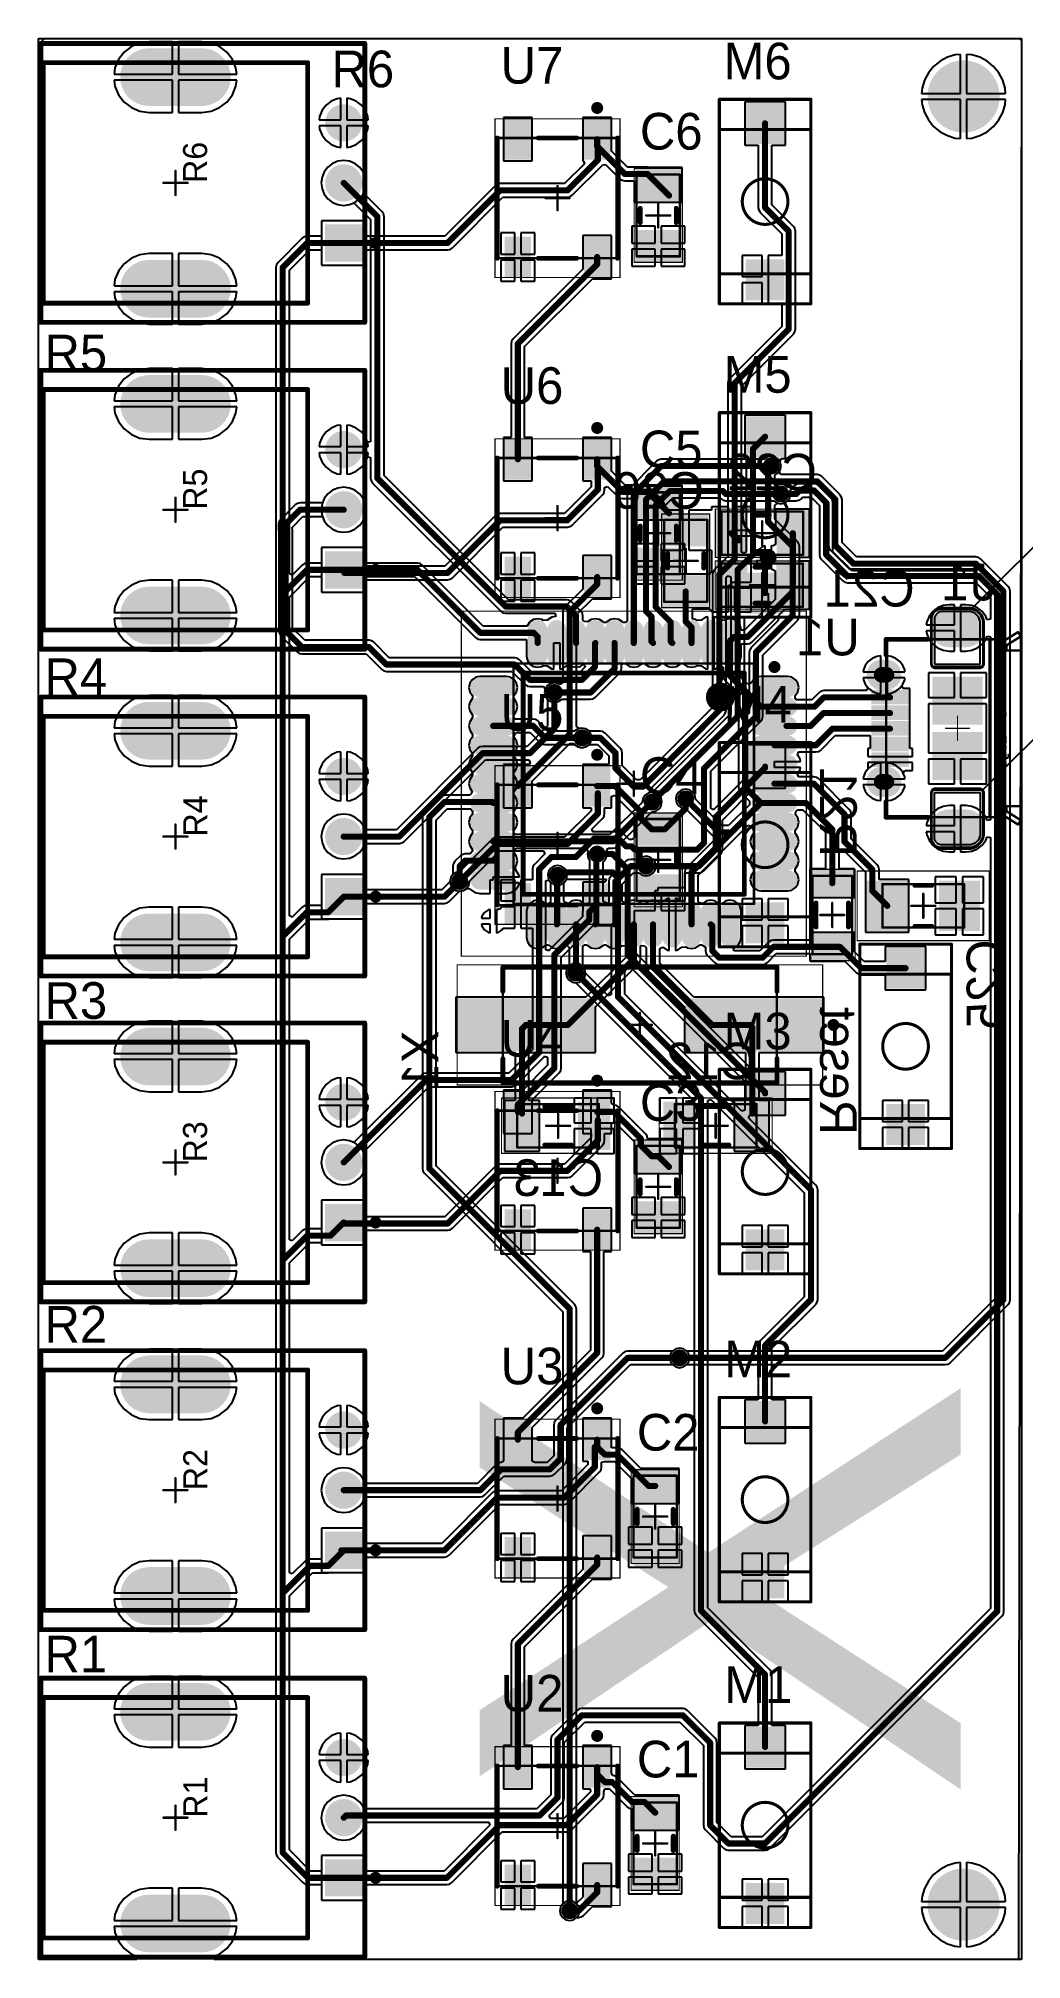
# Model space of a CAD drawing. Header units: millimetres. Extents: x 0 to 5455, y 0 to 5455.
# Drawn here: x 0 to 40.9, y 0 to 79.9 of the extents above; entities that cross this region are included whole.
import ezdxf

# ---------------------------------------------------------------- set-up
doc = ezdxf.new("R2010")
doc.units = ezdxf.units.MM
for name, color, linetype in [('BottomLayer', 5, 'Continuous'), ('BottomOverlay', 54, 'Continuous'), ('BottomPaste', 16, 'Continuous'), ('BottomSolder', 6, 'Continuous'), ('Mechanical13', 56, 'Continuous'), ('Mechanical15', 56, 'Continuous'), ('Mechanical16', 56, 'Continuous'), ('Mechanical2', 216, 'Continuous'), ('Mechanical3', 76, 'Continuous'), ('Mechanical4', 56, 'Continuous'), ('Mechanical5', 56, 'Continuous'), ('MultiLayer', 9, 'Continuous'), ('PadHoleLayer', 156, 'Continuous'), ('TopLayer', 1, 'Continuous'), ('TopOverlay', 2, 'Continuous'), ('TopPaste', 8, 'Continuous'), ('TopSolder', 216, 'Continuous'), ('ViaHoleLayer', 16, 'Continuous')]:
    doc.layers.add(name, color=color, linetype=linetype)

msp = doc.modelspace()

# ---------------------------------------------------------------- texts
at = {"layer": 'BottomOverlay', "text_generation_flag": 2}
for s, p in [('C22', (32.384, 61.087)), ('C26', (27.685, 60.325)), ('C21', (36.448, 56.261)), ('J1', (39.751, 56.515)), ('U1', (34.163, 54.229)), ('C12', (29.846, 36.601)), ('C13', (23.494, 31.75))]:
    msp.add_text(s, height=1.524, dxfattribs=at).set_placement(p)
for s, rotation, p in [('R21', 270, (32.512, 45.848)), ('C25', 90, (40.132, 42.417)), ('Reset', 270, (32.512, 34.291)), ('X1', 90, (16.638, 38.633))]:
    msp.add_text(s, height=1.524, rotation=rotation, dxfattribs=at).set_placement(p)
at = {"layer": 'BottomOverlay'}
msp.add_text('X', height=20, rotation=90, dxfattribs=at).set_placement((38.354, 6.477))
at = {"layer": 'TopOverlay'}
for s, p in [('R6', (12.192, 77.851)), ('U7', (19.228, 78.003)), ('M6', (28.499, 78.18)), ('C6', (25.019, 75.26)), ('R5', (0.254, 66.04)), ('M5', (28.499, 65.151)), ('U6', (19.229, 64.686)), ('C5', (25.019, 62.052)), ('R4', (0.254, 52.578)), ('M4', (28.499, 51.435)), ('U5', (19.229, 51.097)), ('C4', (25.019, 48.468)), ('R3', (0.254, 39.116)), ('M3', (28.499, 37.846)), ('U4', (19.229, 37.548)), ('C3', (25.019, 34.874)), ('R2', (0.254, 25.654)), ('M2', (28.524, 24.205)), ('U3', (19.229, 23.919)), ('C2', (24.892, 21.163)), ('R1', (0.254, 11.938)), ('M1', (28.524, 10.668)), ('U2', (19.228, 10.312)), ('C1', (24.892, 7.574))]:
    msp.add_text(s, height=1.524, dxfattribs=at).set_placement(p)

# ---------------------------------------------------------------- blocks, each defined once
blk = doc.blocks.new('ATML_44ML_M_B_1')
at = {"layer": 'BottomLayer'}
h = blk.add_hatch(color=5, dxfattribs=at)
edge = h.paths.add_edge_path()
edge.add_arc((-4, 5.3), 0.3, 180, 360)
edge.add_line((-3.7, 5.3), (-3.7, 6.4))
edge.add_arc((-4, 6.4), 0.3, 0, 180)
edge.add_line((-4.3, 6.4), (-4.3, 5.3))
h = blk.add_hatch(color=5, dxfattribs=at)
edge = h.paths.add_edge_path()
edge.add_arc((-3.2, 5.3), 0.3, 180, 360)
edge.add_line((-2.9, 5.3), (-2.9, 6.4))
edge.add_arc((-3.2, 6.4), 0.3, 0, 180)
edge.add_line((-3.5, 6.4), (-3.5, 5.3))
h = blk.add_hatch(color=5, dxfattribs=at)
edge = h.paths.add_edge_path()
edge.add_arc((-2.4, 5.3), 0.3, 180, 360)
edge.add_line((-2.1, 5.3), (-2.1, 6.4))
edge.add_arc((-2.4, 6.4), 0.3, 0, 180)
edge.add_line((-2.7, 6.4), (-2.7, 5.3))
h = blk.add_hatch(color=5, dxfattribs=at)
edge = h.paths.add_edge_path()
edge.add_arc((-1.6, 5.3), 0.3, 180, 360)
edge.add_line((-1.3, 5.3), (-1.3, 6.4))
edge.add_arc((-1.6, 6.4), 0.3, 0, 180)
edge.add_line((-1.9, 6.4), (-1.9, 5.3))
h = blk.add_hatch(color=5, dxfattribs=at)
edge = h.paths.add_edge_path()
edge.add_arc((-0.8, 5.3), 0.3, 180, 360)
edge.add_line((-0.5, 5.3), (-0.5, 6.4))
edge.add_arc((-0.8, 6.4), 0.3, 0, 180)
edge.add_line((-1.1, 6.4), (-1.1, 5.3))
h = blk.add_hatch(color=5, dxfattribs=at)
edge = h.paths.add_edge_path()
edge.add_arc((0, 5.3), 0.3, 180, 360)
edge.add_line((0.3, 5.3), (0.3, 6.4))
edge.add_arc((0, 6.4), 0.3, 0, 180)
edge.add_line((-0.3, 6.4), (-0.3, 5.3))
h = blk.add_hatch(color=5, dxfattribs=at)
edge = h.paths.add_edge_path()
edge.add_arc((0.8, 5.3), 0.3, 180, 360)
edge.add_line((1.1, 5.3), (1.1, 6.4))
edge.add_arc((0.8, 6.4), 0.3, 0, 180)
edge.add_line((0.5, 6.4), (0.5, 5.3))
h = blk.add_hatch(color=5, dxfattribs=at)
edge = h.paths.add_edge_path()
edge.add_arc((1.6, 5.3), 0.3, 180, 360)
edge.add_line((1.9, 5.3), (1.9, 6.4))
edge.add_arc((1.6, 6.4), 0.3, 0, 180)
edge.add_line((1.3, 6.4), (1.3, 5.3))
h = blk.add_hatch(color=5, dxfattribs=at)
edge = h.paths.add_edge_path()
edge.add_arc((2.4, 5.3), 0.3, 180, 360)
edge.add_line((2.7, 5.3), (2.7, 6.4))
edge.add_arc((2.4, 6.4), 0.3, 0, 180)
edge.add_line((2.1, 6.4), (2.1, 5.3))
h = blk.add_hatch(color=5, dxfattribs=at)
edge = h.paths.add_edge_path()
edge.add_arc((3.2, 5.3), 0.3, 180, 360)
edge.add_line((3.5, 5.3), (3.5, 6.4))
edge.add_arc((3.2, 6.4), 0.3, 0, 180)
edge.add_line((2.9, 6.4), (2.9, 5.3))
h = blk.add_hatch(color=5, dxfattribs=at)
edge = h.paths.add_edge_path()
edge.add_arc((4, 5.3), 0.3, 180, 360)
edge.add_line((4.3, 5.3), (4.3, 6.4))
edge.add_arc((4, 6.4), 0.3, 0, 180)
edge.add_line((3.7, 6.4), (3.7, 5.3))
h = blk.add_hatch(color=5, dxfattribs=at)
edge = h.paths.add_edge_path()
edge.add_arc((-6.4, 4), 0.3, 90, 270)
edge.add_line((-6.4, 3.7), (-5.3, 3.7))
edge.add_arc((-5.3, 4), 0.3, 270, 450)
edge.add_line((-5.3, 4.3), (-6.4, 4.3))
h = blk.add_hatch(color=5, dxfattribs=at)
edge = h.paths.add_edge_path()
edge.add_arc((5.3, 4), 0.3, 90, 270)
edge.add_line((5.3, 3.7), (6.4, 3.7))
edge.add_arc((6.4, 4), 0.3, 270, 450)
edge.add_line((6.4, 4.3), (5.3, 4.3))
h = blk.add_hatch(color=5, dxfattribs=at)
edge = h.paths.add_edge_path()
edge.add_arc((-6.4, 3.2), 0.3, 90, 270)
edge.add_line((-6.4, 2.9), (-5.3, 2.9))
edge.add_arc((-5.3, 3.2), 0.3, 270, 450)
edge.add_line((-5.3, 3.5), (-6.4, 3.5))
h = blk.add_hatch(color=5, dxfattribs=at)
edge = h.paths.add_edge_path()
edge.add_arc((5.3, 3.2), 0.3, 90, 270)
edge.add_line((5.3, 2.9), (6.4, 2.9))
edge.add_arc((6.4, 3.2), 0.3, 270, 450)
edge.add_line((6.4, 3.5), (5.3, 3.5))
h = blk.add_hatch(color=5, dxfattribs=at)
edge = h.paths.add_edge_path()
edge.add_arc((-6.4, 2.4), 0.3, 90, 270)
edge.add_line((-6.4, 2.1), (-5.3, 2.1))
edge.add_arc((-5.3, 2.4), 0.3, 270, 450)
edge.add_line((-5.3, 2.7), (-6.4, 2.7))
h = blk.add_hatch(color=5, dxfattribs=at)
edge = h.paths.add_edge_path()
edge.add_arc((5.3, 2.4), 0.3, 90, 270)
edge.add_line((5.3, 2.1), (6.4, 2.1))
edge.add_arc((6.4, 2.4), 0.3, 270, 450)
edge.add_line((6.4, 2.7), (5.3, 2.7))
h = blk.add_hatch(color=5, dxfattribs=at)
edge = h.paths.add_edge_path()
edge.add_arc((-6.4, 1.6), 0.3, 90, 270)
edge.add_line((-6.4, 1.3), (-5.3, 1.3))
edge.add_arc((-5.3, 1.6), 0.3, 270, 450)
edge.add_line((-5.3, 1.9), (-6.4, 1.9))
h = blk.add_hatch(color=5, dxfattribs=at)
edge = h.paths.add_edge_path()
edge.add_arc((5.3, 1.6), 0.3, 90, 270)
edge.add_line((5.3, 1.3), (6.4, 1.3))
edge.add_arc((6.4, 1.6), 0.3, 270, 450)
edge.add_line((6.4, 1.9), (5.3, 1.9))
h = blk.add_hatch(color=5, dxfattribs=at)
edge = h.paths.add_edge_path()
edge.add_arc((-6.4, 0.8), 0.3, 90, 270)
edge.add_line((-6.4, 0.5), (-5.3, 0.5))
edge.add_arc((-5.3, 0.8), 0.3, 270, 450)
edge.add_line((-5.3, 1.1), (-6.4, 1.1))
h = blk.add_hatch(color=5, dxfattribs=at)
edge = h.paths.add_edge_path()
edge.add_arc((5.3, 0.8), 0.3, 90, 270)
edge.add_line((5.3, 0.5), (6.4, 0.5))
edge.add_arc((6.4, 0.8), 0.3, 270, 450)
edge.add_line((6.4, 1.1), (5.3, 1.1))
h = blk.add_hatch(color=5, dxfattribs=at)
edge = h.paths.add_edge_path()
edge.add_arc((-6.4, 0), 0.3, 90, 270)
edge.add_line((-6.4, -0.3), (-5.3, -0.3))
edge.add_arc((-5.3, 0), 0.3, 270, 450)
edge.add_line((-5.3, 0.3), (-6.4, 0.3))
h = blk.add_hatch(color=5, dxfattribs=at)
edge = h.paths.add_edge_path()
edge.add_arc((5.3, 0), 0.3, 90, 270)
edge.add_line((5.3, -0.3), (6.4, -0.3))
edge.add_arc((6.4, 0), 0.3, 270, 450)
edge.add_line((6.4, 0.3), (5.3, 0.3))
h = blk.add_hatch(color=5, dxfattribs=at)
edge = h.paths.add_edge_path()
edge.add_arc((-6.4, -0.8), 0.3, 90, 270)
edge.add_line((-6.4, -1.1), (-5.3, -1.1))
edge.add_arc((-5.3, -0.8), 0.3, 270, 450)
edge.add_line((-5.3, -0.5), (-6.4, -0.5))
h = blk.add_hatch(color=5, dxfattribs=at)
edge = h.paths.add_edge_path()
edge.add_arc((5.3, -0.8), 0.3, 90, 270)
edge.add_line((5.3, -1.1), (6.4, -1.1))
edge.add_arc((6.4, -0.8), 0.3, 270, 450)
edge.add_line((6.4, -0.5), (5.3, -0.5))
h = blk.add_hatch(color=5, dxfattribs=at)
edge = h.paths.add_edge_path()
edge.add_arc((-6.4, -1.6), 0.3, 90, 270)
edge.add_line((-6.4, -1.9), (-5.3, -1.9))
edge.add_arc((-5.3, -1.6), 0.3, 270, 450)
edge.add_line((-5.3, -1.3), (-6.4, -1.3))
h = blk.add_hatch(color=5, dxfattribs=at)
edge = h.paths.add_edge_path()
edge.add_arc((5.3, -1.6), 0.3, 90, 270)
edge.add_line((5.3, -1.9), (6.4, -1.9))
edge.add_arc((6.4, -1.6), 0.3, 270, 450)
edge.add_line((6.4, -1.3), (5.3, -1.3))
h = blk.add_hatch(color=5, dxfattribs=at)
edge = h.paths.add_edge_path()
edge.add_arc((-6.4, -2.4), 0.3, 90, 270)
edge.add_line((-6.4, -2.7), (-5.3, -2.7))
edge.add_arc((-5.3, -2.4), 0.3, 270, 450)
edge.add_line((-5.3, -2.1), (-6.4, -2.1))
h = blk.add_hatch(color=5, dxfattribs=at)
edge = h.paths.add_edge_path()
edge.add_arc((5.3, -2.4), 0.3, 90, 270)
edge.add_line((5.3, -2.7), (6.4, -2.7))
edge.add_arc((6.4, -2.4), 0.3, 270, 450)
edge.add_line((6.4, -2.1), (5.3, -2.1))
h = blk.add_hatch(color=5, dxfattribs=at)
edge = h.paths.add_edge_path()
edge.add_arc((-6.4, -3.2), 0.3, 90, 270)
edge.add_line((-6.4, -3.5), (-5.3, -3.5))
edge.add_arc((-5.3, -3.2), 0.3, 270, 450)
edge.add_line((-5.3, -2.9), (-6.4, -2.9))
h = blk.add_hatch(color=5, dxfattribs=at)
edge = h.paths.add_edge_path()
edge.add_arc((5.3, -3.2), 0.3, 90, 270)
edge.add_line((5.3, -3.5), (6.4, -3.5))
edge.add_arc((6.4, -3.2), 0.3, 270, 450)
edge.add_line((6.4, -2.9), (5.3, -2.9))
h = blk.add_hatch(color=5, dxfattribs=at)
edge = h.paths.add_edge_path()
edge.add_arc((-6.4, -4), 0.3, 90, 270)
edge.add_line((-6.4, -4.3), (-5.3, -4.3))
edge.add_arc((-5.3, -4), 0.3, 270, 450)
edge.add_line((-5.3, -3.7), (-6.4, -3.7))
h = blk.add_hatch(color=5, dxfattribs=at)
edge = h.paths.add_edge_path()
edge.add_arc((5.3, -4), 0.3, 90, 270)
edge.add_line((5.3, -4.3), (6.4, -4.3))
edge.add_arc((6.4, -4), 0.3, 270, 450)
edge.add_line((6.4, -3.7), (5.3, -3.7))
h = blk.add_hatch(color=5, dxfattribs=at)
edge = h.paths.add_edge_path()
edge.add_arc((-4, -6.4), 0.3, 180, 360)
edge.add_line((-3.7, -6.4), (-3.7, -5.3))
edge.add_arc((-4, -5.3), 0.3, 0, 180)
edge.add_line((-4.3, -5.3), (-4.3, -6.4))
h = blk.add_hatch(color=5, dxfattribs=at)
edge = h.paths.add_edge_path()
edge.add_arc((-3.2, -6.4), 0.3, 180, 360)
edge.add_line((-2.9, -6.4), (-2.9, -5.3))
edge.add_arc((-3.2, -5.3), 0.3, 0, 180)
edge.add_line((-3.5, -5.3), (-3.5, -6.4))
h = blk.add_hatch(color=5, dxfattribs=at)
edge = h.paths.add_edge_path()
edge.add_arc((-2.4, -6.4), 0.3, 180, 360)
edge.add_line((-2.1, -6.4), (-2.1, -5.3))
edge.add_arc((-2.4, -5.3), 0.3, 0, 180)
edge.add_line((-2.7, -5.3), (-2.7, -6.4))
h = blk.add_hatch(color=5, dxfattribs=at)
edge = h.paths.add_edge_path()
edge.add_arc((-1.6, -6.4), 0.3, 180, 360)
edge.add_line((-1.3, -6.4), (-1.3, -5.3))
edge.add_arc((-1.6, -5.3), 0.3, 0, 180)
edge.add_line((-1.9, -5.3), (-1.9, -6.4))
h = blk.add_hatch(color=5, dxfattribs=at)
edge = h.paths.add_edge_path()
edge.add_arc((-0.8, -6.4), 0.3, 180, 360)
edge.add_line((-0.5, -6.4), (-0.5, -5.3))
edge.add_arc((-0.8, -5.3), 0.3, 0, 180)
edge.add_line((-1.1, -5.3), (-1.1, -6.4))
h = blk.add_hatch(color=5, dxfattribs=at)
edge = h.paths.add_edge_path()
edge.add_arc((0, -6.4), 0.3, 180, 360)
edge.add_line((0.3, -6.4), (0.3, -5.3))
edge.add_arc((0, -5.3), 0.3, 0, 180)
edge.add_line((-0.3, -5.3), (-0.3, -6.4))
h = blk.add_hatch(color=5, dxfattribs=at)
edge = h.paths.add_edge_path()
edge.add_arc((0.8, -6.4), 0.3, 180, 360)
edge.add_line((1.1, -6.4), (1.1, -5.3))
edge.add_arc((0.8, -5.3), 0.3, 0, 180)
edge.add_line((0.5, -5.3), (0.5, -6.4))
h = blk.add_hatch(color=5, dxfattribs=at)
edge = h.paths.add_edge_path()
edge.add_arc((1.6, -6.4), 0.3, 180, 360)
edge.add_line((1.9, -6.4), (1.9, -5.3))
edge.add_arc((1.6, -5.3), 0.3, 0, 180)
edge.add_line((1.3, -5.3), (1.3, -6.4))
h = blk.add_hatch(color=5, dxfattribs=at)
edge = h.paths.add_edge_path()
edge.add_arc((2.4, -6.4), 0.3, 180, 360)
edge.add_line((2.7, -6.4), (2.7, -5.3))
edge.add_arc((2.4, -5.3), 0.3, 0, 180)
edge.add_line((2.1, -5.3), (2.1, -6.4))
h = blk.add_hatch(color=5, dxfattribs=at)
edge = h.paths.add_edge_path()
edge.add_arc((3.2, -6.4), 0.3, 180, 360)
edge.add_line((3.5, -6.4), (3.5, -5.3))
edge.add_arc((3.2, -5.3), 0.3, 0, 180)
edge.add_line((2.9, -5.3), (2.9, -6.4))
h = blk.add_hatch(color=5, dxfattribs=at)
edge = h.paths.add_edge_path()
edge.add_arc((4, -6.4), 0.3, 180, 360)
edge.add_line((4.3, -6.4), (4.3, -5.3))
edge.add_arc((4, -5.3), 0.3, 0, 180)
edge.add_line((3.7, -5.3), (3.7, -6.4))
at = {"layer": 'BottomPaste'}
h = blk.add_hatch(color=16, dxfattribs=at)
edge = h.paths.add_edge_path()
edge.add_arc((-4, 5.3), 0.3, 180, 360)
edge.add_line((-3.7, 5.3), (-3.7, 6.4))
edge.add_arc((-4, 6.4), 0.3, 0, 180)
edge.add_line((-4.3, 6.4), (-4.3, 5.3))
h = blk.add_hatch(color=16, dxfattribs=at)
edge = h.paths.add_edge_path()
edge.add_arc((-3.2, 5.3), 0.3, 180, 360)
edge.add_line((-2.9, 5.3), (-2.9, 6.4))
edge.add_arc((-3.2, 6.4), 0.3, 0, 180)
edge.add_line((-3.5, 6.4), (-3.5, 5.3))
h = blk.add_hatch(color=16, dxfattribs=at)
edge = h.paths.add_edge_path()
edge.add_arc((-2.4, 5.3), 0.3, 180, 360)
edge.add_line((-2.1, 5.3), (-2.1, 6.4))
edge.add_arc((-2.4, 6.4), 0.3, 0, 180)
edge.add_line((-2.7, 6.4), (-2.7, 5.3))
h = blk.add_hatch(color=16, dxfattribs=at)
edge = h.paths.add_edge_path()
edge.add_arc((-1.6, 5.3), 0.3, 180, 360)
edge.add_line((-1.3, 5.3), (-1.3, 6.4))
edge.add_arc((-1.6, 6.4), 0.3, 0, 180)
edge.add_line((-1.9, 6.4), (-1.9, 5.3))
h = blk.add_hatch(color=16, dxfattribs=at)
edge = h.paths.add_edge_path()
edge.add_arc((-0.8, 5.3), 0.3, 180, 360)
edge.add_line((-0.5, 5.3), (-0.5, 6.4))
edge.add_arc((-0.8, 6.4), 0.3, 0, 180)
edge.add_line((-1.1, 6.4), (-1.1, 5.3))
h = blk.add_hatch(color=16, dxfattribs=at)
edge = h.paths.add_edge_path()
edge.add_arc((0, 5.3), 0.3, 180, 360)
edge.add_line((0.3, 5.3), (0.3, 6.4))
edge.add_arc((0, 6.4), 0.3, 0, 180)
edge.add_line((-0.3, 6.4), (-0.3, 5.3))
h = blk.add_hatch(color=16, dxfattribs=at)
edge = h.paths.add_edge_path()
edge.add_arc((0.8, 5.3), 0.3, 180, 360)
edge.add_line((1.1, 5.3), (1.1, 6.4))
edge.add_arc((0.8, 6.4), 0.3, 0, 180)
edge.add_line((0.5, 6.4), (0.5, 5.3))
h = blk.add_hatch(color=16, dxfattribs=at)
edge = h.paths.add_edge_path()
edge.add_arc((1.6, 5.3), 0.3, 180, 360)
edge.add_line((1.9, 5.3), (1.9, 6.4))
edge.add_arc((1.6, 6.4), 0.3, 0, 180)
edge.add_line((1.3, 6.4), (1.3, 5.3))
h = blk.add_hatch(color=16, dxfattribs=at)
edge = h.paths.add_edge_path()
edge.add_arc((2.4, 5.3), 0.3, 180, 360)
edge.add_line((2.7, 5.3), (2.7, 6.4))
edge.add_arc((2.4, 6.4), 0.3, 0, 180)
edge.add_line((2.1, 6.4), (2.1, 5.3))
h = blk.add_hatch(color=16, dxfattribs=at)
edge = h.paths.add_edge_path()
edge.add_arc((3.2, 5.3), 0.3, 180, 360)
edge.add_line((3.5, 5.3), (3.5, 6.4))
edge.add_arc((3.2, 6.4), 0.3, 0, 180)
edge.add_line((2.9, 6.4), (2.9, 5.3))
h = blk.add_hatch(color=16, dxfattribs=at)
edge = h.paths.add_edge_path()
edge.add_arc((4, 5.3), 0.3, 180, 360)
edge.add_line((4.3, 5.3), (4.3, 6.4))
edge.add_arc((4, 6.4), 0.3, 0, 180)
edge.add_line((3.7, 6.4), (3.7, 5.3))
h = blk.add_hatch(color=16, dxfattribs=at)
edge = h.paths.add_edge_path()
edge.add_arc((-6.4, 4), 0.3, 90, 270)
edge.add_line((-6.4, 3.7), (-5.3, 3.7))
edge.add_arc((-5.3, 4), 0.3, 270, 450)
edge.add_line((-5.3, 4.3), (-6.4, 4.3))
h = blk.add_hatch(color=16, dxfattribs=at)
edge = h.paths.add_edge_path()
edge.add_arc((5.3, 4), 0.3, 90, 270)
edge.add_line((5.3, 3.7), (6.4, 3.7))
edge.add_arc((6.4, 4), 0.3, 270, 450)
edge.add_line((6.4, 4.3), (5.3, 4.3))
h = blk.add_hatch(color=16, dxfattribs=at)
edge = h.paths.add_edge_path()
edge.add_arc((-6.4, 3.2), 0.3, 90, 270)
edge.add_line((-6.4, 2.9), (-5.3, 2.9))
edge.add_arc((-5.3, 3.2), 0.3, 270, 450)
edge.add_line((-5.3, 3.5), (-6.4, 3.5))
h = blk.add_hatch(color=16, dxfattribs=at)
edge = h.paths.add_edge_path()
edge.add_arc((5.3, 3.2), 0.3, 90, 270)
edge.add_line((5.3, 2.9), (6.4, 2.9))
edge.add_arc((6.4, 3.2), 0.3, 270, 450)
edge.add_line((6.4, 3.5), (5.3, 3.5))
h = blk.add_hatch(color=16, dxfattribs=at)
edge = h.paths.add_edge_path()
edge.add_arc((-6.4, 2.4), 0.3, 90, 270)
edge.add_line((-6.4, 2.1), (-5.3, 2.1))
edge.add_arc((-5.3, 2.4), 0.3, 270, 450)
edge.add_line((-5.3, 2.7), (-6.4, 2.7))
h = blk.add_hatch(color=16, dxfattribs=at)
edge = h.paths.add_edge_path()
edge.add_arc((5.3, 2.4), 0.3, 90, 270)
edge.add_line((5.3, 2.1), (6.4, 2.1))
edge.add_arc((6.4, 2.4), 0.3, 270, 450)
edge.add_line((6.4, 2.7), (5.3, 2.7))
h = blk.add_hatch(color=16, dxfattribs=at)
edge = h.paths.add_edge_path()
edge.add_arc((-6.4, 1.6), 0.3, 90, 270)
edge.add_line((-6.4, 1.3), (-5.3, 1.3))
edge.add_arc((-5.3, 1.6), 0.3, 270, 450)
edge.add_line((-5.3, 1.9), (-6.4, 1.9))
h = blk.add_hatch(color=16, dxfattribs=at)
edge = h.paths.add_edge_path()
edge.add_arc((5.3, 1.6), 0.3, 90, 270)
edge.add_line((5.3, 1.3), (6.4, 1.3))
edge.add_arc((6.4, 1.6), 0.3, 270, 450)
edge.add_line((6.4, 1.9), (5.3, 1.9))
h = blk.add_hatch(color=16, dxfattribs=at)
edge = h.paths.add_edge_path()
edge.add_arc((-6.4, 0.8), 0.3, 90, 270)
edge.add_line((-6.4, 0.5), (-5.3, 0.5))
edge.add_arc((-5.3, 0.8), 0.3, 270, 450)
edge.add_line((-5.3, 1.1), (-6.4, 1.1))
h = blk.add_hatch(color=16, dxfattribs=at)
edge = h.paths.add_edge_path()
edge.add_arc((5.3, 0.8), 0.3, 90, 270)
edge.add_line((5.3, 0.5), (6.4, 0.5))
edge.add_arc((6.4, 0.8), 0.3, 270, 450)
edge.add_line((6.4, 1.1), (5.3, 1.1))
h = blk.add_hatch(color=16, dxfattribs=at)
edge = h.paths.add_edge_path()
edge.add_arc((-6.4, 0), 0.3, 90, 270)
edge.add_line((-6.4, -0.3), (-5.3, -0.3))
edge.add_arc((-5.3, 0), 0.3, 270, 450)
edge.add_line((-5.3, 0.3), (-6.4, 0.3))
h = blk.add_hatch(color=16, dxfattribs=at)
edge = h.paths.add_edge_path()
edge.add_arc((5.3, 0), 0.3, 90, 270)
edge.add_line((5.3, -0.3), (6.4, -0.3))
edge.add_arc((6.4, 0), 0.3, 270, 450)
edge.add_line((6.4, 0.3), (5.3, 0.3))
h = blk.add_hatch(color=16, dxfattribs=at)
edge = h.paths.add_edge_path()
edge.add_arc((-6.4, -0.8), 0.3, 90, 270)
edge.add_line((-6.4, -1.1), (-5.3, -1.1))
edge.add_arc((-5.3, -0.8), 0.3, 270, 450)
edge.add_line((-5.3, -0.5), (-6.4, -0.5))
h = blk.add_hatch(color=16, dxfattribs=at)
edge = h.paths.add_edge_path()
edge.add_arc((5.3, -0.8), 0.3, 90, 270)
edge.add_line((5.3, -1.1), (6.4, -1.1))
edge.add_arc((6.4, -0.8), 0.3, 270, 450)
edge.add_line((6.4, -0.5), (5.3, -0.5))
h = blk.add_hatch(color=16, dxfattribs=at)
edge = h.paths.add_edge_path()
edge.add_arc((-6.4, -1.6), 0.3, 90, 270)
edge.add_line((-6.4, -1.9), (-5.3, -1.9))
edge.add_arc((-5.3, -1.6), 0.3, 270, 450)
edge.add_line((-5.3, -1.3), (-6.4, -1.3))
h = blk.add_hatch(color=16, dxfattribs=at)
edge = h.paths.add_edge_path()
edge.add_arc((5.3, -1.6), 0.3, 90, 270)
edge.add_line((5.3, -1.9), (6.4, -1.9))
edge.add_arc((6.4, -1.6), 0.3, 270, 450)
edge.add_line((6.4, -1.3), (5.3, -1.3))
h = blk.add_hatch(color=16, dxfattribs=at)
edge = h.paths.add_edge_path()
edge.add_arc((-6.4, -2.4), 0.3, 90, 270)
edge.add_line((-6.4, -2.7), (-5.3, -2.7))
edge.add_arc((-5.3, -2.4), 0.3, 270, 450)
edge.add_line((-5.3, -2.1), (-6.4, -2.1))
h = blk.add_hatch(color=16, dxfattribs=at)
edge = h.paths.add_edge_path()
edge.add_arc((5.3, -2.4), 0.3, 90, 270)
edge.add_line((5.3, -2.7), (6.4, -2.7))
edge.add_arc((6.4, -2.4), 0.3, 270, 450)
edge.add_line((6.4, -2.1), (5.3, -2.1))
h = blk.add_hatch(color=16, dxfattribs=at)
edge = h.paths.add_edge_path()
edge.add_arc((-6.4, -3.2), 0.3, 90, 270)
edge.add_line((-6.4, -3.5), (-5.3, -3.5))
edge.add_arc((-5.3, -3.2), 0.3, 270, 450)
edge.add_line((-5.3, -2.9), (-6.4, -2.9))
h = blk.add_hatch(color=16, dxfattribs=at)
edge = h.paths.add_edge_path()
edge.add_arc((5.3, -3.2), 0.3, 90, 270)
edge.add_line((5.3, -3.5), (6.4, -3.5))
edge.add_arc((6.4, -3.2), 0.3, 270, 450)
edge.add_line((6.4, -2.9), (5.3, -2.9))
h = blk.add_hatch(color=16, dxfattribs=at)
edge = h.paths.add_edge_path()
edge.add_arc((-6.4, -4), 0.3, 90, 270)
edge.add_line((-6.4, -4.3), (-5.3, -4.3))
edge.add_arc((-5.3, -4), 0.3, 270, 450)
edge.add_line((-5.3, -3.7), (-6.4, -3.7))
h = blk.add_hatch(color=16, dxfattribs=at)
edge = h.paths.add_edge_path()
edge.add_arc((5.3, -4), 0.3, 90, 270)
edge.add_line((5.3, -4.3), (6.4, -4.3))
edge.add_arc((6.4, -4), 0.3, 270, 450)
edge.add_line((6.4, -3.7), (5.3, -3.7))
h = blk.add_hatch(color=16, dxfattribs=at)
edge = h.paths.add_edge_path()
edge.add_arc((-4, -6.4), 0.3, 180, 360)
edge.add_line((-3.7, -6.4), (-3.7, -5.3))
edge.add_arc((-4, -5.3), 0.3, 0, 180)
edge.add_line((-4.3, -5.3), (-4.3, -6.4))
h = blk.add_hatch(color=16, dxfattribs=at)
edge = h.paths.add_edge_path()
edge.add_arc((-3.2, -6.4), 0.3, 180, 360)
edge.add_line((-2.9, -6.4), (-2.9, -5.3))
edge.add_arc((-3.2, -5.3), 0.3, 0, 180)
edge.add_line((-3.5, -5.3), (-3.5, -6.4))
h = blk.add_hatch(color=16, dxfattribs=at)
edge = h.paths.add_edge_path()
edge.add_arc((-2.4, -6.4), 0.3, 180, 360)
edge.add_line((-2.1, -6.4), (-2.1, -5.3))
edge.add_arc((-2.4, -5.3), 0.3, 0, 180)
edge.add_line((-2.7, -5.3), (-2.7, -6.4))
h = blk.add_hatch(color=16, dxfattribs=at)
edge = h.paths.add_edge_path()
edge.add_arc((-1.6, -6.4), 0.3, 180, 360)
edge.add_line((-1.3, -6.4), (-1.3, -5.3))
edge.add_arc((-1.6, -5.3), 0.3, 0, 180)
edge.add_line((-1.9, -5.3), (-1.9, -6.4))
h = blk.add_hatch(color=16, dxfattribs=at)
edge = h.paths.add_edge_path()
edge.add_arc((-0.8, -6.4), 0.3, 180, 360)
edge.add_line((-0.5, -6.4), (-0.5, -5.3))
edge.add_arc((-0.8, -5.3), 0.3, 0, 180)
edge.add_line((-1.1, -5.3), (-1.1, -6.4))
h = blk.add_hatch(color=16, dxfattribs=at)
edge = h.paths.add_edge_path()
edge.add_arc((0, -6.4), 0.3, 180, 360)
edge.add_line((0.3, -6.4), (0.3, -5.3))
edge.add_arc((0, -5.3), 0.3, 0, 180)
edge.add_line((-0.3, -5.3), (-0.3, -6.4))
h = blk.add_hatch(color=16, dxfattribs=at)
edge = h.paths.add_edge_path()
edge.add_arc((0.8, -6.4), 0.3, 180, 360)
edge.add_line((1.1, -6.4), (1.1, -5.3))
edge.add_arc((0.8, -5.3), 0.3, 0, 180)
edge.add_line((0.5, -5.3), (0.5, -6.4))
h = blk.add_hatch(color=16, dxfattribs=at)
edge = h.paths.add_edge_path()
edge.add_arc((1.6, -6.4), 0.3, 180, 360)
edge.add_line((1.9, -6.4), (1.9, -5.3))
edge.add_arc((1.6, -5.3), 0.3, 0, 180)
edge.add_line((1.3, -5.3), (1.3, -6.4))
h = blk.add_hatch(color=16, dxfattribs=at)
edge = h.paths.add_edge_path()
edge.add_arc((2.4, -6.4), 0.3, 180, 360)
edge.add_line((2.7, -6.4), (2.7, -5.3))
edge.add_arc((2.4, -5.3), 0.3, 0, 180)
edge.add_line((2.1, -5.3), (2.1, -6.4))
h = blk.add_hatch(color=16, dxfattribs=at)
edge = h.paths.add_edge_path()
edge.add_arc((3.2, -6.4), 0.3, 180, 360)
edge.add_line((3.5, -6.4), (3.5, -5.3))
edge.add_arc((3.2, -5.3), 0.3, 0, 180)
edge.add_line((2.9, -5.3), (2.9, -6.4))
h = blk.add_hatch(color=16, dxfattribs=at)
edge = h.paths.add_edge_path()
edge.add_arc((4, -6.4), 0.3, 180, 360)
edge.add_line((4.3, -6.4), (4.3, -5.3))
edge.add_arc((4, -5.3), 0.3, 0, 180)
edge.add_line((3.7, -5.3), (3.7, -6.4))
at = {"layer": 'BottomSolder'}
h = blk.add_hatch(color=6, dxfattribs=at)
edge = h.paths.add_edge_path()
edge.add_arc((-4, 5.3), 0.402, 180, 360)
edge.add_line((-3.598, 5.3), (-3.598, 6.4))
edge.add_arc((-4, 6.4), 0.402, 0, 180)
edge.add_line((-4.402, 6.4), (-4.402, 5.3))
h = blk.add_hatch(color=6, dxfattribs=at)
edge = h.paths.add_edge_path()
edge.add_arc((-3.2, 5.3), 0.402, 180, 360)
edge.add_line((-2.798, 5.3), (-2.798, 6.4))
edge.add_arc((-3.2, 6.4), 0.402, 0, 180)
edge.add_line((-3.602, 6.4), (-3.602, 5.3))
h = blk.add_hatch(color=6, dxfattribs=at)
edge = h.paths.add_edge_path()
edge.add_arc((-2.4, 5.3), 0.402, 180, 360)
edge.add_line((-1.998, 5.3), (-1.998, 6.4))
edge.add_arc((-2.4, 6.4), 0.402, 0, 180)
edge.add_line((-2.802, 6.4), (-2.802, 5.3))
h = blk.add_hatch(color=6, dxfattribs=at)
edge = h.paths.add_edge_path()
edge.add_arc((-1.6, 5.3), 0.402, 180, 360)
edge.add_line((-1.198, 5.3), (-1.198, 6.4))
edge.add_arc((-1.6, 6.4), 0.402, 0, 180)
edge.add_line((-2.002, 6.4), (-2.002, 5.3))
h = blk.add_hatch(color=6, dxfattribs=at)
edge = h.paths.add_edge_path()
edge.add_arc((-0.8, 5.3), 0.402, 180, 360)
edge.add_line((-0.398, 5.3), (-0.398, 6.4))
edge.add_arc((-0.8, 6.4), 0.402, 0, 180)
edge.add_line((-1.202, 6.4), (-1.202, 5.3))
h = blk.add_hatch(color=6, dxfattribs=at)
edge = h.paths.add_edge_path()
edge.add_arc((0, 5.3), 0.402, 180, 360)
edge.add_line((0.402, 5.3), (0.402, 6.4))
edge.add_arc((0, 6.4), 0.402, 0, 180)
edge.add_line((-0.402, 6.4), (-0.402, 5.3))
h = blk.add_hatch(color=6, dxfattribs=at)
edge = h.paths.add_edge_path()
edge.add_arc((0.8, 5.3), 0.402, 180, 360)
edge.add_line((1.202, 5.3), (1.202, 6.4))
edge.add_arc((0.8, 6.4), 0.402, 0, 180)
edge.add_line((0.398, 6.4), (0.398, 5.3))
h = blk.add_hatch(color=6, dxfattribs=at)
edge = h.paths.add_edge_path()
edge.add_arc((1.6, 5.3), 0.402, 180, 360)
edge.add_line((2.002, 5.3), (2.002, 6.4))
edge.add_arc((1.6, 6.4), 0.402, 0, 180)
edge.add_line((1.198, 6.4), (1.198, 5.3))
h = blk.add_hatch(color=6, dxfattribs=at)
edge = h.paths.add_edge_path()
edge.add_arc((2.4, 5.3), 0.402, 180, 360)
edge.add_line((2.802, 5.3), (2.802, 6.4))
edge.add_arc((2.4, 6.4), 0.402, 0, 180)
edge.add_line((1.998, 6.4), (1.998, 5.3))
h = blk.add_hatch(color=6, dxfattribs=at)
edge = h.paths.add_edge_path()
edge.add_arc((3.2, 5.3), 0.402, 180, 360)
edge.add_line((3.602, 5.3), (3.602, 6.4))
edge.add_arc((3.2, 6.4), 0.402, 0, 180)
edge.add_line((2.798, 6.4), (2.798, 5.3))
h = blk.add_hatch(color=6, dxfattribs=at)
edge = h.paths.add_edge_path()
edge.add_arc((4, 5.3), 0.402, 180, 360)
edge.add_line((4.402, 5.3), (4.402, 6.4))
edge.add_arc((4, 6.4), 0.402, 0, 180)
edge.add_line((3.598, 6.4), (3.598, 5.3))
h = blk.add_hatch(color=6, dxfattribs=at)
edge = h.paths.add_edge_path()
edge.add_arc((-6.4, 4), 0.402, 90, 270)
edge.add_line((-6.4, 3.598), (-5.3, 3.598))
edge.add_arc((-5.3, 4), 0.402, 270, 450)
edge.add_line((-5.3, 4.402), (-6.4, 4.402))
h = blk.add_hatch(color=6, dxfattribs=at)
edge = h.paths.add_edge_path()
edge.add_arc((5.3, 4), 0.402, 90, 270)
edge.add_line((5.3, 3.598), (6.4, 3.598))
edge.add_arc((6.4, 4), 0.402, 270, 450)
edge.add_line((6.4, 4.402), (5.3, 4.402))
h = blk.add_hatch(color=6, dxfattribs=at)
edge = h.paths.add_edge_path()
edge.add_arc((-6.4, 3.2), 0.402, 90, 270)
edge.add_line((-6.4, 2.798), (-5.3, 2.798))
edge.add_arc((-5.3, 3.2), 0.402, 270, 450)
edge.add_line((-5.3, 3.602), (-6.4, 3.602))
h = blk.add_hatch(color=6, dxfattribs=at)
edge = h.paths.add_edge_path()
edge.add_arc((5.3, 3.2), 0.402, 90, 270)
edge.add_line((5.3, 2.798), (6.4, 2.798))
edge.add_arc((6.4, 3.2), 0.402, 270, 450)
edge.add_line((6.4, 3.602), (5.3, 3.602))
h = blk.add_hatch(color=6, dxfattribs=at)
edge = h.paths.add_edge_path()
edge.add_arc((-6.4, 2.4), 0.402, 90, 270)
edge.add_line((-6.4, 1.998), (-5.3, 1.998))
edge.add_arc((-5.3, 2.4), 0.402, 270, 450)
edge.add_line((-5.3, 2.802), (-6.4, 2.802))
h = blk.add_hatch(color=6, dxfattribs=at)
edge = h.paths.add_edge_path()
edge.add_arc((5.3, 2.4), 0.402, 90, 270)
edge.add_line((5.3, 1.998), (6.4, 1.998))
edge.add_arc((6.4, 2.4), 0.402, 270, 450)
edge.add_line((6.4, 2.802), (5.3, 2.802))
h = blk.add_hatch(color=6, dxfattribs=at)
edge = h.paths.add_edge_path()
edge.add_arc((-6.4, 1.6), 0.402, 90, 270)
edge.add_line((-6.4, 1.198), (-5.3, 1.198))
edge.add_arc((-5.3, 1.6), 0.402, 270, 450)
edge.add_line((-5.3, 2.002), (-6.4, 2.002))
h = blk.add_hatch(color=6, dxfattribs=at)
edge = h.paths.add_edge_path()
edge.add_arc((5.3, 1.6), 0.402, 90, 270)
edge.add_line((5.3, 1.198), (6.4, 1.198))
edge.add_arc((6.4, 1.6), 0.402, 270, 450)
edge.add_line((6.4, 2.002), (5.3, 2.002))
h = blk.add_hatch(color=6, dxfattribs=at)
edge = h.paths.add_edge_path()
edge.add_arc((-6.4, 0.8), 0.402, 90, 270)
edge.add_line((-6.4, 0.398), (-5.3, 0.398))
edge.add_arc((-5.3, 0.8), 0.402, 270, 450)
edge.add_line((-5.3, 1.202), (-6.4, 1.202))
h = blk.add_hatch(color=6, dxfattribs=at)
edge = h.paths.add_edge_path()
edge.add_arc((5.3, 0.8), 0.402, 90, 270)
edge.add_line((5.3, 0.398), (6.4, 0.398))
edge.add_arc((6.4, 0.8), 0.402, 270, 450)
edge.add_line((6.4, 1.202), (5.3, 1.202))
h = blk.add_hatch(color=6, dxfattribs=at)
edge = h.paths.add_edge_path()
edge.add_arc((-6.4, 0), 0.402, 90, 270)
edge.add_line((-6.4, -0.402), (-5.3, -0.402))
edge.add_arc((-5.3, 0), 0.402, 270, 450)
edge.add_line((-5.3, 0.402), (-6.4, 0.402))
h = blk.add_hatch(color=6, dxfattribs=at)
edge = h.paths.add_edge_path()
edge.add_arc((5.3, 0), 0.402, 90, 270)
edge.add_line((5.3, -0.402), (6.4, -0.402))
edge.add_arc((6.4, 0), 0.402, 270, 450)
edge.add_line((6.4, 0.402), (5.3, 0.402))
h = blk.add_hatch(color=6, dxfattribs=at)
edge = h.paths.add_edge_path()
edge.add_arc((-6.4, -0.8), 0.402, 90, 270)
edge.add_line((-6.4, -1.202), (-5.3, -1.202))
edge.add_arc((-5.3, -0.8), 0.402, 270, 450)
edge.add_line((-5.3, -0.398), (-6.4, -0.398))
h = blk.add_hatch(color=6, dxfattribs=at)
edge = h.paths.add_edge_path()
edge.add_arc((5.3, -0.8), 0.402, 90, 270)
edge.add_line((5.3, -1.202), (6.4, -1.202))
edge.add_arc((6.4, -0.8), 0.402, 270, 450)
edge.add_line((6.4, -0.398), (5.3, -0.398))
h = blk.add_hatch(color=6, dxfattribs=at)
edge = h.paths.add_edge_path()
edge.add_arc((-6.4, -1.6), 0.402, 90, 270)
edge.add_line((-6.4, -2.002), (-5.3, -2.002))
edge.add_arc((-5.3, -1.6), 0.402, 270, 450)
edge.add_line((-5.3, -1.198), (-6.4, -1.198))
h = blk.add_hatch(color=6, dxfattribs=at)
edge = h.paths.add_edge_path()
edge.add_arc((5.3, -1.6), 0.402, 90, 270)
edge.add_line((5.3, -2.002), (6.4, -2.002))
edge.add_arc((6.4, -1.6), 0.402, 270, 450)
edge.add_line((6.4, -1.198), (5.3, -1.198))
h = blk.add_hatch(color=6, dxfattribs=at)
edge = h.paths.add_edge_path()
edge.add_arc((-6.4, -2.4), 0.402, 90, 270)
edge.add_line((-6.4, -2.802), (-5.3, -2.802))
edge.add_arc((-5.3, -2.4), 0.402, 270, 450)
edge.add_line((-5.3, -1.998), (-6.4, -1.998))
h = blk.add_hatch(color=6, dxfattribs=at)
edge = h.paths.add_edge_path()
edge.add_arc((5.3, -2.4), 0.402, 90, 270)
edge.add_line((5.3, -2.802), (6.4, -2.802))
edge.add_arc((6.4, -2.4), 0.402, 270, 450)
edge.add_line((6.4, -1.998), (5.3, -1.998))
h = blk.add_hatch(color=6, dxfattribs=at)
edge = h.paths.add_edge_path()
edge.add_arc((-6.4, -3.2), 0.402, 90, 270)
edge.add_line((-6.4, -3.602), (-5.3, -3.602))
edge.add_arc((-5.3, -3.2), 0.402, 270, 450)
edge.add_line((-5.3, -2.798), (-6.4, -2.798))
h = blk.add_hatch(color=6, dxfattribs=at)
edge = h.paths.add_edge_path()
edge.add_arc((5.3, -3.2), 0.402, 90, 270)
edge.add_line((5.3, -3.602), (6.4, -3.602))
edge.add_arc((6.4, -3.2), 0.402, 270, 450)
edge.add_line((6.4, -2.798), (5.3, -2.798))
h = blk.add_hatch(color=6, dxfattribs=at)
edge = h.paths.add_edge_path()
edge.add_arc((-6.4, -4), 0.402, 90, 270)
edge.add_line((-6.4, -4.402), (-5.3, -4.402))
edge.add_arc((-5.3, -4), 0.402, 270, 450)
edge.add_line((-5.3, -3.598), (-6.4, -3.598))
h = blk.add_hatch(color=6, dxfattribs=at)
edge = h.paths.add_edge_path()
edge.add_arc((5.3, -4), 0.402, 90, 270)
edge.add_line((5.3, -4.402), (6.4, -4.402))
edge.add_arc((6.4, -4), 0.402, 270, 450)
edge.add_line((6.4, -3.598), (5.3, -3.598))
h = blk.add_hatch(color=6, dxfattribs=at)
edge = h.paths.add_edge_path()
edge.add_arc((-4, -6.4), 0.402, 180, 360)
edge.add_line((-3.598, -6.4), (-3.598, -5.3))
edge.add_arc((-4, -5.3), 0.402, 0, 180)
edge.add_line((-4.402, -5.3), (-4.402, -6.4))
h = blk.add_hatch(color=6, dxfattribs=at)
edge = h.paths.add_edge_path()
edge.add_arc((-3.2, -6.4), 0.402, 180, 360)
edge.add_line((-2.798, -6.4), (-2.798, -5.3))
edge.add_arc((-3.2, -5.3), 0.402, 0, 180)
edge.add_line((-3.602, -5.3), (-3.602, -6.4))
h = blk.add_hatch(color=6, dxfattribs=at)
edge = h.paths.add_edge_path()
edge.add_arc((-2.4, -6.4), 0.402, 180, 360)
edge.add_line((-1.998, -6.4), (-1.998, -5.3))
edge.add_arc((-2.4, -5.3), 0.402, 0, 180)
edge.add_line((-2.802, -5.3), (-2.802, -6.4))
h = blk.add_hatch(color=6, dxfattribs=at)
edge = h.paths.add_edge_path()
edge.add_arc((-1.6, -6.4), 0.402, 180, 360)
edge.add_line((-1.198, -6.4), (-1.198, -5.3))
edge.add_arc((-1.6, -5.3), 0.402, 0, 180)
edge.add_line((-2.002, -5.3), (-2.002, -6.4))
h = blk.add_hatch(color=6, dxfattribs=at)
edge = h.paths.add_edge_path()
edge.add_arc((-0.8, -6.4), 0.402, 180, 360)
edge.add_line((-0.398, -6.4), (-0.398, -5.3))
edge.add_arc((-0.8, -5.3), 0.402, 0, 180)
edge.add_line((-1.202, -5.3), (-1.202, -6.4))
h = blk.add_hatch(color=6, dxfattribs=at)
edge = h.paths.add_edge_path()
edge.add_arc((0, -6.4), 0.402, 180, 360)
edge.add_line((0.402, -6.4), (0.402, -5.3))
edge.add_arc((0, -5.3), 0.402, 0, 180)
edge.add_line((-0.402, -5.3), (-0.402, -6.4))
h = blk.add_hatch(color=6, dxfattribs=at)
edge = h.paths.add_edge_path()
edge.add_arc((0.8, -6.4), 0.402, 180, 360)
edge.add_line((1.202, -6.4), (1.202, -5.3))
edge.add_arc((0.8, -5.3), 0.402, 0, 180)
edge.add_line((0.398, -5.3), (0.398, -6.4))
h = blk.add_hatch(color=6, dxfattribs=at)
edge = h.paths.add_edge_path()
edge.add_arc((1.6, -6.4), 0.402, 180, 360)
edge.add_line((2.002, -6.4), (2.002, -5.3))
edge.add_arc((1.6, -5.3), 0.402, 0, 180)
edge.add_line((1.198, -5.3), (1.198, -6.4))
h = blk.add_hatch(color=6, dxfattribs=at)
edge = h.paths.add_edge_path()
edge.add_arc((2.4, -6.4), 0.402, 180, 360)
edge.add_line((2.802, -6.4), (2.802, -5.3))
edge.add_arc((2.4, -5.3), 0.402, 0, 180)
edge.add_line((1.998, -5.3), (1.998, -6.4))
h = blk.add_hatch(color=6, dxfattribs=at)
edge = h.paths.add_edge_path()
edge.add_arc((3.2, -6.4), 0.402, 180, 360)
edge.add_line((3.602, -6.4), (3.602, -5.3))
edge.add_arc((3.2, -5.3), 0.402, 0, 180)
edge.add_line((2.798, -5.3), (2.798, -6.4))
h = blk.add_hatch(color=6, dxfattribs=at)
edge = h.paths.add_edge_path()
edge.add_arc((4, -6.4), 0.402, 180, 360)
edge.add_line((4.402, -6.4), (4.402, -5.3))
edge.add_arc((4, -5.3), 0.402, 0, 180)
edge.add_line((3.598, -5.3), (3.598, -6.4))
at = {"layer": 'BottomOverlay', "const_width": 0.2}
for points in [[(4.6, 4.6), (-4.6, 4.6)], [(-4.6, 4.6), (-4.6, -4.6)], [(4.6, 4.6), (4.6, -4.6)], [(4.6, -4.6), (-4.6, -4.6)]]:
    blk.add_lwpolyline(points, dxfattribs=at)
at = {"layer": 'BottomOverlay'}
for points, const_width in [([(-4.65, 4.6, 1), (-4.55, 4.6, 1)], 0.1), ([(-4.65, 4.6, 1), (-4.55, 4.6, 1)], 0.1), ([(4.55, 4.6, 1), (4.65, 4.6, 1)], 0.1), ([(4.55, 4.6, 1), (4.65, 4.6, 1)], 0.1), ([(-3.3, -3.6, 1), (-3.9, -3.6, 1)], 0.6), ([(-4.05, -3.6, 1), (-3.75, -3.6, 1)], 0.3), ([(-3.45, -3.6, 1), (-3.15, -3.6, 1)], 0.3), ([(-5.725, -4.85, 1), (-5.975, -4.85, 1)], 0.25), ([(-6.038, -4.85, 1), (-5.913, -4.85, 1)], 0.125), ([(-5.787, -4.85, 1), (-5.663, -4.85, 1)], 0.125), ([(-4.65, -4.6, 1), (-4.55, -4.6, 1)], 0.1), ([(-4.65, -4.6, 1), (-4.55, -4.6, 1)], 0.1), ([(4.55, -4.6, 1), (4.65, -4.6, 1)], 0.1), ([(4.55, -4.6, 1), (4.65, -4.6, 1)], 0.1)]:
    blk.add_lwpolyline(points, format="xyb", close=True, dxfattribs=dict(at, const_width=const_width))
at = {"layer": 'Mechanical13', "const_width": 0.1}
for points in [[(5, 5), (-5, 5)], [(-5, 5), (-5, -5)], [(5, 5), (5, -5)], [(5, -5), (-5, -5)]]:
    blk.add_lwpolyline(points, dxfattribs=at)
at = {"layer": 'Mechanical13'}
for points, const_width in [([(-5.025, 5, 1), (-4.975, 5, 1)], 0.05), ([(-5.025, 5, 1), (-4.975, 5, 1)], 0.05), ([(4.975, 5, 1), (5.025, 5, 1)], 0.05), ([(4.975, 5, 1), (5.025, 5, 1)], 0.05), ([(-3.6, -4.1, 1), (-4.6, -4.1, 1)], 0.1), ([(-4.625, -4.1, 1), (-4.575, -4.1, 1)], 0.05), ([(-3.625, -4.1, 1), (-3.575, -4.1, 1)], 0.05), ([(-5.025, -5, 1), (-4.975, -5, 1)], 0.05), ([(-5.025, -5, 1), (-4.975, -5, 1)], 0.05), ([(4.975, -5, 1), (5.025, -5, 1)], 0.05), ([(4.975, -5, 1), (5.025, -5, 1)], 0.05)]:
    blk.add_lwpolyline(points, format="xyb", close=True, dxfattribs=dict(at, const_width=const_width))
at = {"layer": 'Mechanical15'}
for points, const_width in [([(7.175, 7.175), (-7.175, 7.175)], 0.05), ([(-7.175, 7.175), (-7.175, -7.175)], 0.05), ([(7.175, 7.175), (7.175, -7.175)], 0.05), ([(0.5, 0), (-0.5, 0)], 0.1), ([(0, 0.5), (0, -0.5)], 0.1), ([(7.175, -7.175), (-7.175, -7.175)], 0.05)]:
    blk.add_lwpolyline(points, dxfattribs=dict(at, const_width=const_width))
for points, const_width in [([(-7.188, 7.175, 1), (-7.163, 7.175, 1)], 0.025), ([(-7.188, 7.175, 1), (-7.163, 7.175, 1)], 0.025), ([(7.163, 7.175, 1), (7.187, 7.175, 1)], 0.025), ([(7.163, 7.175, 1), (7.187, 7.175, 1)], 0.025), ([(-0.525, 0, 1), (-0.475, 0, 1)], 0.05), ([(-0.025, 0.5, 1), (0.025, 0.5, 1)], 0.05), ([(0.475, 0, 1), (0.525, 0, 1)], 0.05), ([(-0.025, -0.5, 1), (0.025, -0.5, 1)], 0.05), ([(-7.188, -7.175, 1), (-7.163, -7.175, 1)], 0.025), ([(-7.188, -7.175, 1), (-7.163, -7.175, 1)], 0.025), ([(7.163, -7.175, 1), (7.187, -7.175, 1)], 0.025), ([(7.163, -7.175, 1), (7.187, -7.175, 1)], 0.025)]:
    blk.add_lwpolyline(points, format="xyb", close=True, dxfattribs=dict(at, const_width=const_width))
blk = doc.blocks.new('TXC_9C_2_V_B_2')
at = {"layer": 'BottomLayer'}
for points in [[(-2, 1), (-2, -1), (-7.5, -1), (-7.5, 1)], [(7.5, 1), (7.5, -1), (2, -1), (2, 1)]]:
    blk.add_hatch(color=5, dxfattribs=at).paths.add_polyline_path(points)
at = {"layer": 'BottomPaste'}
for points in [[(-2, 1), (-2, -1), (-7.5, -1), (-7.5, 1)], [(7.5, 1), (7.5, -1), (2, -1), (2, 1)]]:
    blk.add_hatch(color=16, dxfattribs=at).paths.add_polyline_path(points)
at = {"layer": 'BottomSolder'}
for points in [[(-1.898, 1.102), (-1.898, -1.102), (-7.602, -1.102), (-7.602, 1.102)], [(7.602, 1.102), (7.602, -1.102), (1.898, -1.102), (1.898, 1.102)]]:
    blk.add_hatch(color=6, dxfattribs=at).paths.add_polyline_path(points)
at = {"layer": 'BottomOverlay', "const_width": 0.2}
for points in [[(5.7, 2.4), (-5.7, 2.4)], [(-5.7, 2.4), (-5.7, 1.4)], [(5.7, 2.4), (5.7, 1.4)], [(-5.7, -1.4), (-5.7, -2.4)], [(5.7, -1.4), (5.7, -2.4)], [(5.7, -2.4), (-5.7, -2.4)]]:
    blk.add_lwpolyline(points, dxfattribs=at)
at = {"layer": 'BottomOverlay'}
for points, const_width in [([(-5.75, 2.4, 1), (-5.65, 2.4, 1)], 0.1), ([(-5.75, 2.4, 1), (-5.65, 2.4, 1)], 0.1), ([(5.65, 2.4, 1), (5.75, 2.4, 1)], 0.1), ([(5.65, 2.4, 1), (5.75, 2.4, 1)], 0.1), ([(-5.75, 1.4, 1), (-5.65, 1.4, 1)], 0.1), ([(5.65, 1.4, 1), (5.75, 1.4, 1)], 0.1), ([(-7.925, 0, 1), (-8.175, 0, 1)], 0.25), ([(-8.238, 0, 1), (-8.113, 0, 1)], 0.125), ([(-7.987, 0, 1), (-7.863, 0, 1)], 0.125), ([(-5.75, -1.4, 1), (-5.65, -1.4, 1)], 0.1), ([(5.65, -1.4, 1), (5.75, -1.4, 1)], 0.1), ([(-5.75, -2.4, 1), (-5.65, -2.4, 1)], 0.1), ([(-5.75, -2.4, 1), (-5.65, -2.4, 1)], 0.1), ([(5.65, -2.4, 1), (5.75, -2.4, 1)], 0.1), ([(5.65, -2.4, 1), (5.75, -2.4, 1)], 0.1)]:
    blk.add_lwpolyline(points, format="xyb", close=True, dxfattribs=dict(at, const_width=const_width))
at = {"layer": 'Mechanical13', "const_width": 0.1}
for points in [[(-5.7, 2.4), (-5.7, -2.4)], [(5.7, 2.4), (-5.7, 2.4)], [(5.7, 2.4), (5.7, -2.4)], [(5.7, -2.4), (-5.7, -2.4)]]:
    blk.add_lwpolyline(points, dxfattribs=at)
at = {"layer": 'Mechanical13', "const_width": 0.05}
for points in [[(-5.725, 2.4, 1), (-5.675, 2.4, 1)], [(-5.725, 2.4, 1), (-5.675, 2.4, 1)], [(5.675, 2.4, 1), (5.725, 2.4, 1)], [(5.675, 2.4, 1), (5.725, 2.4, 1)], [(-5.725, -2.4, 1), (-5.675, -2.4, 1)], [(-5.725, -2.4, 1), (-5.675, -2.4, 1)], [(5.675, -2.4, 1), (5.725, -2.4, 1)], [(5.675, -2.4, 1), (5.725, -2.4, 1)]]:
    blk.add_lwpolyline(points, format="xyb", close=True, dxfattribs=at)
at = {"layer": 'Mechanical15'}
for points, const_width in [([(-7.6, 2.5), (-7.6, -2.5)], 0.05), ([(7.6, 2.5), (-7.6, 2.5)], 0.05), ([(7.6, 2.5), (7.6, -2.5)], 0.05), ([(0.5, 0), (-0.5, 0)], 0.1), ([(0, 0.5), (0, -0.5)], 0.1), ([(7.6, -2.5), (-7.6, -2.5)], 0.05)]:
    blk.add_lwpolyline(points, dxfattribs=dict(at, const_width=const_width))
for points, const_width in [([(-7.612, 2.5, 1), (-7.588, 2.5, 1)], 0.025), ([(-7.612, 2.5, 1), (-7.588, 2.5, 1)], 0.025), ([(7.588, 2.5, 1), (7.612, 2.5, 1)], 0.025), ([(7.588, 2.5, 1), (7.612, 2.5, 1)], 0.025), ([(-0.525, 0, 1), (-0.475, 0, 1)], 0.05), ([(-0.025, 0.5, 1), (0.025, 0.5, 1)], 0.05), ([(0.475, 0, 1), (0.525, 0, 1)], 0.05), ([(-0.025, -0.5, 1), (0.025, -0.5, 1)], 0.05), ([(-7.612, -2.5, 1), (-7.588, -2.5, 1)], 0.025), ([(-7.612, -2.5, 1), (-7.588, -2.5, 1)], 0.025), ([(7.588, -2.5, 1), (7.612, -2.5, 1)], 0.025), ([(7.588, -2.5, 1), (7.612, -2.5, 1)], 0.025)]:
    blk.add_lwpolyline(points, format="xyb", close=True, dxfattribs=dict(at, const_width=const_width))
blk = doc.blocks.new('ADAI_WS2812B_V_3')
at = {"layer": 'TopLayer'}
for points in [[(-3.2, 2.1), (-1.7, 2.1), (-1.7, 1.2), (-3.2, 1.2)], [(1.7, 2.1), (3.2, 2.1), (3.2, 1.2), (1.7, 1.2)], [(-3.2, -1.2), (-1.7, -1.2), (-1.7, -2.1), (-3.2, -2.1)], [(1.7, -1.2), (3.2, -1.2), (3.2, -2.1), (1.7, -2.1)]]:
    blk.add_hatch(color=1, dxfattribs=at).paths.add_polyline_path(points)
at = {"layer": 'TopPaste'}
for points in [[(-3.2, 2.1), (-1.7, 2.1), (-1.7, 1.2), (-3.2, 1.2)], [(1.7, 2.1), (3.2, 2.1), (3.2, 1.2), (1.7, 1.2)], [(-3.2, -1.2), (-1.7, -1.2), (-1.7, -2.1), (-3.2, -2.1)], [(1.7, -1.2), (3.2, -1.2), (3.2, -2.1), (1.7, -2.1)]]:
    blk.add_hatch(color=8, dxfattribs=at).paths.add_polyline_path(points)
at = {"layer": 'TopSolder'}
for points in [[(-3.302, 2.202), (-1.598, 2.202), (-1.598, 1.098), (-3.302, 1.098)], [(1.598, 2.202), (3.302, 2.202), (3.302, 1.098), (1.598, 1.098)], [(-3.302, -1.098), (-1.598, -1.098), (-1.598, -2.202), (-3.302, -2.202)], [(1.598, -1.098), (3.302, -1.098), (3.302, -2.202), (1.598, -2.202)]]:
    blk.add_hatch(color=216, dxfattribs=at).paths.add_polyline_path(points)
at = {"layer": 'Mechanical13', "const_width": 0.1}
for points in [[(2.5, 2.5), (-2.5, 2.5)], [(-2.5, -2.5), (-2.5, 2.5)], [(2.5, -2.5), (2.5, 2.5)], [(2.5, -2.5), (-2.5, -2.5)]]:
    blk.add_lwpolyline(points, dxfattribs=at)
at = {"layer": 'Mechanical13', "const_width": 0.05}
for points in [[(-2.525, 2.5, 1), (-2.475, 2.5, 1)], [(-2.525, 2.5, 1), (-2.475, 2.5, 1)], [(2.475, 2.5, 1), (2.525, 2.5, 1)], [(2.475, 2.5, 1), (2.525, 2.5, 1)], [(-2.525, -2.5, 1), (-2.475, -2.5, 1)], [(-2.525, -2.5, 1), (-2.475, -2.5, 1)], [(2.475, -2.5, 1), (2.525, -2.5, 1)], [(2.475, -2.5, 1), (2.525, -2.5, 1)]]:
    blk.add_lwpolyline(points, format="xyb", close=True, dxfattribs=at)
at = {"layer": 'Mechanical15'}
for points, const_width in [([(-3.3, -2.598), (-3.3, 2.6)], 0.05), ([(3.3, 2.6), (-3.3, 2.6)], 0.05), ([(3.3, -2.6), (3.3, 2.6)], 0.05), ([(0.5, 0), (-0.5, 0)], 0.1), ([(0, -0.5), (0, 0.5)], 0.1), ([(3.3, -2.6), (-3.3, -2.6)], 0.05)]:
    blk.add_lwpolyline(points, dxfattribs=dict(at, const_width=const_width))
for points, const_width in [([(-3.313, 2.6, 1), (-3.288, 2.6, 1)], 0.025), ([(-3.313, 2.6, 1), (-3.288, 2.6, 1)], 0.025), ([(3.288, 2.6, 1), (3.313, 2.6, 1)], 0.025), ([(3.288, 2.6, 1), (3.313, 2.6, 1)], 0.025), ([(-0.525, 0, 1), (-0.475, 0, 1)], 0.05), ([(-0.025, 0.5, 1), (0.025, 0.5, 1)], 0.05), ([(0.475, 0, 1), (0.525, 0, 1)], 0.05), ([(-0.025, -0.5, 1), (0.025, -0.5, 1)], 0.05), ([(-3.313, -2.598, 1), (-3.288, -2.598, 1)], 0.025), ([(-3.313, -2.6, 1), (-3.288, -2.6, 1)], 0.025), ([(3.288, -2.6, 1), (3.313, -2.6, 1)], 0.025), ([(3.288, -2.6, 1), (3.313, -2.6, 1)], 0.025)]:
    blk.add_lwpolyline(points, format="xyb", close=True, dxfattribs=dict(at, const_width=const_width))
at = {"layer": 'TopOverlay', "const_width": 0.2}
for points in [[(2.5, 2.5), (-2.5, 2.5)], [(-2.5, -0.8), (-2.5, 0.8)], [(2.5, -0.8), (2.5, 0.8)], [(2.5, -2.5), (-2.5, -2.5)]]:
    blk.add_lwpolyline(points, dxfattribs=at)
at = {"layer": 'TopOverlay'}
for points, const_width in [([(-2.55, 2.5, 1), (-2.45, 2.5, 1)], 0.1), ([(2.45, 2.5, 1), (2.55, 2.5, 1)], 0.1), ([(-3.625, 1.65, 1), (-3.875, 1.65, 1)], 0.25), ([(-3.938, 1.65, 1), (-3.813, 1.65, 1)], 0.125), ([(-3.687, 1.65, 1), (-3.562, 1.65, 1)], 0.125), ([(-2.55, 0.8, 1), (-2.45, 0.8, 1)], 0.1), ([(2.45, 0.8, 1), (2.55, 0.8, 1)], 0.1), ([(-2.55, -0.8, 1), (-2.45, -0.8, 1)], 0.1), ([(2.45, -0.8, 1), (2.55, -0.8, 1)], 0.1), ([(-2.55, -2.5, 1), (-2.45, -2.5, 1)], 0.1), ([(2.45, -2.5, 1), (2.55, -2.5, 1)], 0.1)]:
    blk.add_lwpolyline(points, format="xyb", close=True, dxfattribs=dict(at, const_width=const_width))
blk = doc.blocks.new('ADAI_WS2812B_V_4')
at = {"layer": 'TopLayer'}
for points in [[(-3.2, 2.1), (-1.7, 2.1), (-1.7, 1.2), (-3.2, 1.2)], [(1.7, 2.1), (3.2, 2.1), (3.2, 1.2), (1.7, 1.2)], [(-3.2, -1.2), (-1.7, -1.2), (-1.7, -2.1), (-3.2, -2.1)], [(1.7, -1.2), (3.2, -1.2), (3.2, -2.1), (1.7, -2.1)]]:
    blk.add_hatch(color=1, dxfattribs=at).paths.add_polyline_path(points)
at = {"layer": 'TopPaste'}
for points in [[(-3.2, 2.1), (-1.7, 2.1), (-1.7, 1.2), (-3.2, 1.2)], [(1.7, 2.1), (3.2, 2.1), (3.2, 1.2), (1.7, 1.2)], [(-3.2, -1.2), (-1.7, -1.2), (-1.7, -2.1), (-3.2, -2.1)], [(1.7, -1.2), (3.2, -1.2), (3.2, -2.1), (1.7, -2.1)]]:
    blk.add_hatch(color=8, dxfattribs=at).paths.add_polyline_path(points)
at = {"layer": 'TopSolder'}
for points in [[(-3.302, 2.202), (-1.598, 2.202), (-1.598, 1.098), (-3.302, 1.098)], [(1.598, 2.202), (3.302, 2.202), (3.302, 1.098), (1.598, 1.098)], [(-3.302, -1.098), (-1.598, -1.098), (-1.598, -2.202), (-3.302, -2.202)], [(1.598, -1.098), (3.302, -1.098), (3.302, -2.202), (1.598, -2.202)]]:
    blk.add_hatch(color=216, dxfattribs=at).paths.add_polyline_path(points)
at = {"layer": 'Mechanical13', "const_width": 0.1}
for points in [[(2.5, 2.5), (-2.5, 2.5)], [(-2.5, -2.5), (-2.5, 2.5)], [(2.5, -2.5), (2.5, 2.5)], [(2.5, -2.5), (-2.5, -2.5)]]:
    blk.add_lwpolyline(points, dxfattribs=at)
at = {"layer": 'Mechanical13', "const_width": 0.05}
for points in [[(-2.525, 2.5, 1), (-2.475, 2.5, 1)], [(-2.525, 2.5, 1), (-2.475, 2.5, 1)], [(2.475, 2.5, 1), (2.525, 2.5, 1)], [(2.475, 2.5, 1), (2.525, 2.5, 1)], [(-2.525, -2.5, 1), (-2.475, -2.5, 1)], [(-2.525, -2.5, 1), (-2.475, -2.5, 1)], [(2.475, -2.5, 1), (2.525, -2.5, 1)], [(2.475, -2.5, 1), (2.525, -2.5, 1)]]:
    blk.add_lwpolyline(points, format="xyb", close=True, dxfattribs=at)
at = {"layer": 'Mechanical15'}
for points, const_width in [([(-3.3, -2.598), (-3.3, 2.6)], 0.05), ([(3.3, 2.6), (-3.3, 2.6)], 0.05), ([(3.3, -2.6), (3.3, 2.6)], 0.05), ([(0.5, 0), (-0.5, 0)], 0.1), ([(0, -0.5), (0, 0.5)], 0.1), ([(3.3, -2.6), (-3.3, -2.6)], 0.05)]:
    blk.add_lwpolyline(points, dxfattribs=dict(at, const_width=const_width))
for points, const_width in [([(-3.313, 2.6, 1), (-3.288, 2.6, 1)], 0.025), ([(-3.313, 2.6, 1), (-3.288, 2.6, 1)], 0.025), ([(3.288, 2.6, 1), (3.313, 2.6, 1)], 0.025), ([(3.288, 2.6, 1), (3.313, 2.6, 1)], 0.025), ([(-0.525, 0, 1), (-0.475, 0, 1)], 0.05), ([(-0.025, 0.5, 1), (0.025, 0.5, 1)], 0.05), ([(0.475, 0, 1), (0.525, 0, 1)], 0.05), ([(-0.025, -0.5, 1), (0.025, -0.5, 1)], 0.05), ([(-3.313, -2.598, 1), (-3.288, -2.598, 1)], 0.025), ([(-3.313, -2.6, 1), (-3.288, -2.6, 1)], 0.025), ([(3.288, -2.6, 1), (3.313, -2.6, 1)], 0.025), ([(3.288, -2.6, 1), (3.313, -2.6, 1)], 0.025)]:
    blk.add_lwpolyline(points, format="xyb", close=True, dxfattribs=dict(at, const_width=const_width))
at = {"layer": 'TopOverlay', "const_width": 0.2}
for points in [[(2.5, 2.5), (-2.5, 2.5)], [(-2.5, -0.8), (-2.5, 0.8)], [(2.5, -0.8), (2.5, 0.8)], [(2.5, -2.5), (-2.5, -2.5)]]:
    blk.add_lwpolyline(points, dxfattribs=at)
at = {"layer": 'TopOverlay'}
for points, const_width in [([(-2.55, 2.5, 1), (-2.45, 2.5, 1)], 0.1), ([(2.45, 2.5, 1), (2.55, 2.5, 1)], 0.1), ([(-3.625, 1.65, 1), (-3.875, 1.65, 1)], 0.25), ([(-3.938, 1.65, 1), (-3.813, 1.65, 1)], 0.125), ([(-3.687, 1.65, 1), (-3.562, 1.65, 1)], 0.125), ([(-2.55, 0.8, 1), (-2.45, 0.8, 1)], 0.1), ([(2.45, 0.8, 1), (2.55, 0.8, 1)], 0.1), ([(-2.55, -0.8, 1), (-2.45, -0.8, 1)], 0.1), ([(2.45, -0.8, 1), (2.55, -0.8, 1)], 0.1), ([(-2.55, -2.5, 1), (-2.45, -2.5, 1)], 0.1), ([(2.45, -2.5, 1), (2.55, -2.5, 1)], 0.1)]:
    blk.add_lwpolyline(points, format="xyb", close=True, dxfattribs=dict(at, const_width=const_width))
blk = doc.blocks.new('ADAI_WS2812B_V_5')
at = {"layer": 'TopLayer'}
for points in [[(-3.2, 2.1), (-1.7, 2.1), (-1.7, 1.2), (-3.2, 1.2)], [(1.7, 2.1), (3.2, 2.1), (3.2, 1.2), (1.7, 1.2)], [(-3.2, -1.2), (-1.7, -1.2), (-1.7, -2.1), (-3.2, -2.1)], [(1.7, -1.2), (3.2, -1.2), (3.2, -2.1), (1.7, -2.1)]]:
    blk.add_hatch(color=1, dxfattribs=at).paths.add_polyline_path(points)
at = {"layer": 'TopPaste'}
for points in [[(-3.2, 2.1), (-1.7, 2.1), (-1.7, 1.2), (-3.2, 1.2)], [(1.7, 2.1), (3.2, 2.1), (3.2, 1.2), (1.7, 1.2)], [(-3.2, -1.2), (-1.7, -1.2), (-1.7, -2.1), (-3.2, -2.1)], [(1.7, -1.2), (3.2, -1.2), (3.2, -2.1), (1.7, -2.1)]]:
    blk.add_hatch(color=8, dxfattribs=at).paths.add_polyline_path(points)
at = {"layer": 'TopSolder'}
for points in [[(-3.302, 2.202), (-1.598, 2.202), (-1.598, 1.098), (-3.302, 1.098)], [(1.598, 2.202), (3.302, 2.202), (3.302, 1.098), (1.598, 1.098)], [(-3.302, -1.098), (-1.598, -1.098), (-1.598, -2.202), (-3.302, -2.202)], [(1.598, -1.098), (3.302, -1.098), (3.302, -2.202), (1.598, -2.202)]]:
    blk.add_hatch(color=216, dxfattribs=at).paths.add_polyline_path(points)
at = {"layer": 'Mechanical13', "const_width": 0.1}
for points in [[(2.5, 2.5), (-2.5, 2.5)], [(-2.5, -2.5), (-2.5, 2.5)], [(2.5, -2.5), (2.5, 2.5)], [(2.5, -2.5), (-2.5, -2.5)]]:
    blk.add_lwpolyline(points, dxfattribs=at)
at = {"layer": 'Mechanical13', "const_width": 0.05}
for points in [[(-2.525, 2.5, 1), (-2.475, 2.5, 1)], [(-2.525, 2.5, 1), (-2.475, 2.5, 1)], [(2.475, 2.5, 1), (2.525, 2.5, 1)], [(2.475, 2.5, 1), (2.525, 2.5, 1)], [(-2.525, -2.5, 1), (-2.475, -2.5, 1)], [(-2.525, -2.5, 1), (-2.475, -2.5, 1)], [(2.475, -2.5, 1), (2.525, -2.5, 1)], [(2.475, -2.5, 1), (2.525, -2.5, 1)]]:
    blk.add_lwpolyline(points, format="xyb", close=True, dxfattribs=at)
at = {"layer": 'Mechanical15'}
for points, const_width in [([(-3.3, -2.598), (-3.3, 2.6)], 0.05), ([(3.3, 2.6), (-3.3, 2.6)], 0.05), ([(3.3, -2.6), (3.3, 2.6)], 0.05), ([(0.5, 0), (-0.5, 0)], 0.1), ([(0, -0.5), (0, 0.5)], 0.1), ([(3.3, -2.6), (-3.3, -2.6)], 0.05)]:
    blk.add_lwpolyline(points, dxfattribs=dict(at, const_width=const_width))
for points, const_width in [([(-3.313, 2.6, 1), (-3.288, 2.6, 1)], 0.025), ([(-3.313, 2.6, 1), (-3.288, 2.6, 1)], 0.025), ([(3.288, 2.6, 1), (3.313, 2.6, 1)], 0.025), ([(3.288, 2.6, 1), (3.313, 2.6, 1)], 0.025), ([(-0.525, 0, 1), (-0.475, 0, 1)], 0.05), ([(-0.025, 0.5, 1), (0.025, 0.5, 1)], 0.05), ([(0.475, 0, 1), (0.525, 0, 1)], 0.05), ([(-0.025, -0.5, 1), (0.025, -0.5, 1)], 0.05), ([(-3.313, -2.598, 1), (-3.288, -2.598, 1)], 0.025), ([(-3.313, -2.6, 1), (-3.288, -2.6, 1)], 0.025), ([(3.288, -2.6, 1), (3.313, -2.6, 1)], 0.025), ([(3.288, -2.6, 1), (3.313, -2.6, 1)], 0.025)]:
    blk.add_lwpolyline(points, format="xyb", close=True, dxfattribs=dict(at, const_width=const_width))
at = {"layer": 'TopOverlay', "const_width": 0.2}
for points in [[(2.5, 2.5), (-2.5, 2.5)], [(-2.5, -0.8), (-2.5, 0.8)], [(2.5, -0.8), (2.5, 0.8)], [(2.5, -2.5), (-2.5, -2.5)]]:
    blk.add_lwpolyline(points, dxfattribs=at)
at = {"layer": 'TopOverlay'}
for points, const_width in [([(-2.55, 2.5, 1), (-2.45, 2.5, 1)], 0.1), ([(2.45, 2.5, 1), (2.55, 2.5, 1)], 0.1), ([(-3.625, 1.65, 1), (-3.875, 1.65, 1)], 0.25), ([(-3.938, 1.65, 1), (-3.813, 1.65, 1)], 0.125), ([(-3.687, 1.65, 1), (-3.562, 1.65, 1)], 0.125), ([(-2.55, 0.8, 1), (-2.45, 0.8, 1)], 0.1), ([(2.45, 0.8, 1), (2.55, 0.8, 1)], 0.1), ([(-2.55, -0.8, 1), (-2.45, -0.8, 1)], 0.1), ([(2.45, -0.8, 1), (2.55, -0.8, 1)], 0.1), ([(-2.55, -2.5, 1), (-2.45, -2.5, 1)], 0.1), ([(2.45, -2.5, 1), (2.55, -2.5, 1)], 0.1)]:
    blk.add_lwpolyline(points, format="xyb", close=True, dxfattribs=dict(at, const_width=const_width))
blk = doc.blocks.new('ADAI_WS2812B_V_6')
at = {"layer": 'TopLayer'}
for points in [[(-3.2, 2.1), (-1.7, 2.1), (-1.7, 1.2), (-3.2, 1.2)], [(1.7, 2.1), (3.2, 2.1), (3.2, 1.2), (1.7, 1.2)], [(-3.2, -1.2), (-1.7, -1.2), (-1.7, -2.1), (-3.2, -2.1)], [(1.7, -1.2), (3.2, -1.2), (3.2, -2.1), (1.7, -2.1)]]:
    blk.add_hatch(color=1, dxfattribs=at).paths.add_polyline_path(points)
at = {"layer": 'TopPaste'}
for points in [[(-3.2, 2.1), (-1.7, 2.1), (-1.7, 1.2), (-3.2, 1.2)], [(1.7, 2.1), (3.2, 2.1), (3.2, 1.2), (1.7, 1.2)], [(-3.2, -1.2), (-1.7, -1.2), (-1.7, -2.1), (-3.2, -2.1)], [(1.7, -1.2), (3.2, -1.2), (3.2, -2.1), (1.7, -2.1)]]:
    blk.add_hatch(color=8, dxfattribs=at).paths.add_polyline_path(points)
at = {"layer": 'TopSolder'}
for points in [[(-3.302, 2.202), (-1.598, 2.202), (-1.598, 1.098), (-3.302, 1.098)], [(1.598, 2.202), (3.302, 2.202), (3.302, 1.098), (1.598, 1.098)], [(-3.302, -1.098), (-1.598, -1.098), (-1.598, -2.202), (-3.302, -2.202)], [(1.598, -1.098), (3.302, -1.098), (3.302, -2.202), (1.598, -2.202)]]:
    blk.add_hatch(color=216, dxfattribs=at).paths.add_polyline_path(points)
at = {"layer": 'Mechanical13', "const_width": 0.1}
for points in [[(2.5, 2.5), (-2.5, 2.5)], [(-2.5, -2.5), (-2.5, 2.5)], [(2.5, -2.5), (2.5, 2.5)], [(2.5, -2.5), (-2.5, -2.5)]]:
    blk.add_lwpolyline(points, dxfattribs=at)
at = {"layer": 'Mechanical13', "const_width": 0.05}
for points in [[(-2.525, 2.5, 1), (-2.475, 2.5, 1)], [(-2.525, 2.5, 1), (-2.475, 2.5, 1)], [(2.475, 2.5, 1), (2.525, 2.5, 1)], [(2.475, 2.5, 1), (2.525, 2.5, 1)], [(-2.525, -2.5, 1), (-2.475, -2.5, 1)], [(-2.525, -2.5, 1), (-2.475, -2.5, 1)], [(2.475, -2.5, 1), (2.525, -2.5, 1)], [(2.475, -2.5, 1), (2.525, -2.5, 1)]]:
    blk.add_lwpolyline(points, format="xyb", close=True, dxfattribs=at)
at = {"layer": 'Mechanical15'}
for points, const_width in [([(-3.3, -2.598), (-3.3, 2.6)], 0.05), ([(3.3, 2.6), (-3.3, 2.6)], 0.05), ([(3.3, -2.6), (3.3, 2.6)], 0.05), ([(0.5, 0), (-0.5, 0)], 0.1), ([(0, -0.5), (0, 0.5)], 0.1), ([(3.3, -2.6), (-3.3, -2.6)], 0.05)]:
    blk.add_lwpolyline(points, dxfattribs=dict(at, const_width=const_width))
for points, const_width in [([(-3.313, 2.6, 1), (-3.288, 2.6, 1)], 0.025), ([(-3.313, 2.6, 1), (-3.288, 2.6, 1)], 0.025), ([(3.288, 2.6, 1), (3.313, 2.6, 1)], 0.025), ([(3.288, 2.6, 1), (3.313, 2.6, 1)], 0.025), ([(-0.525, 0, 1), (-0.475, 0, 1)], 0.05), ([(-0.025, 0.5, 1), (0.025, 0.5, 1)], 0.05), ([(0.475, 0, 1), (0.525, 0, 1)], 0.05), ([(-0.025, -0.5, 1), (0.025, -0.5, 1)], 0.05), ([(-3.313, -2.598, 1), (-3.288, -2.598, 1)], 0.025), ([(-3.313, -2.6, 1), (-3.288, -2.6, 1)], 0.025), ([(3.288, -2.6, 1), (3.313, -2.6, 1)], 0.025), ([(3.288, -2.6, 1), (3.313, -2.6, 1)], 0.025)]:
    blk.add_lwpolyline(points, format="xyb", close=True, dxfattribs=dict(at, const_width=const_width))
at = {"layer": 'TopOverlay', "const_width": 0.2}
for points in [[(2.5, 2.5), (-2.5, 2.5)], [(-2.5, -0.8), (-2.5, 0.8)], [(2.5, -0.8), (2.5, 0.8)], [(2.5, -2.5), (-2.5, -2.5)]]:
    blk.add_lwpolyline(points, dxfattribs=at)
at = {"layer": 'TopOverlay'}
for points, const_width in [([(-2.55, 2.5, 1), (-2.45, 2.5, 1)], 0.1), ([(2.45, 2.5, 1), (2.55, 2.5, 1)], 0.1), ([(-3.625, 1.65, 1), (-3.875, 1.65, 1)], 0.25), ([(-3.938, 1.65, 1), (-3.813, 1.65, 1)], 0.125), ([(-3.687, 1.65, 1), (-3.562, 1.65, 1)], 0.125), ([(-2.55, 0.8, 1), (-2.45, 0.8, 1)], 0.1), ([(2.45, 0.8, 1), (2.55, 0.8, 1)], 0.1), ([(-2.55, -0.8, 1), (-2.45, -0.8, 1)], 0.1), ([(2.45, -0.8, 1), (2.55, -0.8, 1)], 0.1), ([(-2.55, -2.5, 1), (-2.45, -2.5, 1)], 0.1), ([(2.45, -2.5, 1), (2.55, -2.5, 1)], 0.1)]:
    blk.add_lwpolyline(points, format="xyb", close=True, dxfattribs=dict(at, const_width=const_width))
blk = doc.blocks.new('ADAI_WS2812B_V_7')
at = {"layer": 'TopLayer'}
for points in [[(-3.2, 2.1), (-1.7, 2.1), (-1.7, 1.2), (-3.2, 1.2)], [(1.7, 2.1), (3.2, 2.1), (3.2, 1.2), (1.7, 1.2)], [(-3.2, -1.2), (-1.7, -1.2), (-1.7, -2.1), (-3.2, -2.1)], [(1.7, -1.2), (3.2, -1.2), (3.2, -2.1), (1.7, -2.1)]]:
    blk.add_hatch(color=1, dxfattribs=at).paths.add_polyline_path(points)
at = {"layer": 'TopPaste'}
for points in [[(-3.2, 2.1), (-1.7, 2.1), (-1.7, 1.2), (-3.2, 1.2)], [(1.7, 2.1), (3.2, 2.1), (3.2, 1.2), (1.7, 1.2)], [(-3.2, -1.2), (-1.7, -1.2), (-1.7, -2.1), (-3.2, -2.1)], [(1.7, -1.2), (3.2, -1.2), (3.2, -2.1), (1.7, -2.1)]]:
    blk.add_hatch(color=8, dxfattribs=at).paths.add_polyline_path(points)
at = {"layer": 'TopSolder'}
for points in [[(-3.302, 2.202), (-1.598, 2.202), (-1.598, 1.098), (-3.302, 1.098)], [(1.598, 2.202), (3.302, 2.202), (3.302, 1.098), (1.598, 1.098)], [(-3.302, -1.098), (-1.598, -1.098), (-1.598, -2.202), (-3.302, -2.202)], [(1.598, -1.098), (3.302, -1.098), (3.302, -2.202), (1.598, -2.202)]]:
    blk.add_hatch(color=216, dxfattribs=at).paths.add_polyline_path(points)
at = {"layer": 'Mechanical13', "const_width": 0.1}
for points in [[(2.5, 2.5), (-2.5, 2.5)], [(-2.5, -2.5), (-2.5, 2.5)], [(2.5, -2.5), (2.5, 2.5)], [(2.5, -2.5), (-2.5, -2.5)]]:
    blk.add_lwpolyline(points, dxfattribs=at)
at = {"layer": 'Mechanical13', "const_width": 0.05}
for points in [[(-2.525, 2.5, 1), (-2.475, 2.5, 1)], [(-2.525, 2.5, 1), (-2.475, 2.5, 1)], [(2.475, 2.5, 1), (2.525, 2.5, 1)], [(2.475, 2.5, 1), (2.525, 2.5, 1)], [(-2.525, -2.5, 1), (-2.475, -2.5, 1)], [(-2.525, -2.5, 1), (-2.475, -2.5, 1)], [(2.475, -2.5, 1), (2.525, -2.5, 1)], [(2.475, -2.5, 1), (2.525, -2.5, 1)]]:
    blk.add_lwpolyline(points, format="xyb", close=True, dxfattribs=at)
at = {"layer": 'Mechanical15'}
for points, const_width in [([(-3.3, -2.598), (-3.3, 2.6)], 0.05), ([(3.3, 2.6), (-3.3, 2.6)], 0.05), ([(3.3, -2.6), (3.3, 2.6)], 0.05), ([(0.5, 0), (-0.5, 0)], 0.1), ([(0, -0.5), (0, 0.5)], 0.1), ([(3.3, -2.6), (-3.3, -2.6)], 0.05)]:
    blk.add_lwpolyline(points, dxfattribs=dict(at, const_width=const_width))
for points, const_width in [([(-3.313, 2.6, 1), (-3.288, 2.6, 1)], 0.025), ([(-3.313, 2.6, 1), (-3.288, 2.6, 1)], 0.025), ([(3.288, 2.6, 1), (3.313, 2.6, 1)], 0.025), ([(3.288, 2.6, 1), (3.313, 2.6, 1)], 0.025), ([(-0.525, 0, 1), (-0.475, 0, 1)], 0.05), ([(-0.025, 0.5, 1), (0.025, 0.5, 1)], 0.05), ([(0.475, 0, 1), (0.525, 0, 1)], 0.05), ([(-0.025, -0.5, 1), (0.025, -0.5, 1)], 0.05), ([(-3.313, -2.598, 1), (-3.288, -2.598, 1)], 0.025), ([(-3.313, -2.6, 1), (-3.288, -2.6, 1)], 0.025), ([(3.288, -2.6, 1), (3.313, -2.6, 1)], 0.025), ([(3.288, -2.6, 1), (3.313, -2.6, 1)], 0.025)]:
    blk.add_lwpolyline(points, format="xyb", close=True, dxfattribs=dict(at, const_width=const_width))
at = {"layer": 'TopOverlay', "const_width": 0.2}
for points in [[(2.5, 2.5), (-2.5, 2.5)], [(-2.5, -0.8), (-2.5, 0.8)], [(2.5, -0.8), (2.5, 0.8)], [(2.5, -2.5), (-2.5, -2.5)]]:
    blk.add_lwpolyline(points, dxfattribs=at)
at = {"layer": 'TopOverlay'}
for points, const_width in [([(-2.55, 2.5, 1), (-2.45, 2.5, 1)], 0.1), ([(2.45, 2.5, 1), (2.55, 2.5, 1)], 0.1), ([(-3.625, 1.65, 1), (-3.875, 1.65, 1)], 0.25), ([(-3.938, 1.65, 1), (-3.813, 1.65, 1)], 0.125), ([(-3.687, 1.65, 1), (-3.562, 1.65, 1)], 0.125), ([(-2.55, 0.8, 1), (-2.45, 0.8, 1)], 0.1), ([(2.45, 0.8, 1), (2.55, 0.8, 1)], 0.1), ([(-2.55, -0.8, 1), (-2.45, -0.8, 1)], 0.1), ([(2.45, -0.8, 1), (2.55, -0.8, 1)], 0.1), ([(-2.55, -2.5, 1), (-2.45, -2.5, 1)], 0.1), ([(2.45, -2.5, 1), (2.55, -2.5, 1)], 0.1)]:
    blk.add_lwpolyline(points, format="xyb", close=True, dxfattribs=dict(at, const_width=const_width))
blk = doc.blocks.new('ADAI_WS2812B_V_8')
at = {"layer": 'TopLayer'}
for points in [[(-3.2, 2.1), (-1.7, 2.1), (-1.7, 1.2), (-3.2, 1.2)], [(1.7, 2.1), (3.2, 2.1), (3.2, 1.2), (1.7, 1.2)], [(-3.2, -1.2), (-1.7, -1.2), (-1.7, -2.1), (-3.2, -2.1)], [(1.7, -1.2), (3.2, -1.2), (3.2, -2.1), (1.7, -2.1)]]:
    blk.add_hatch(color=1, dxfattribs=at).paths.add_polyline_path(points)
at = {"layer": 'TopPaste'}
for points in [[(-3.2, 2.1), (-1.7, 2.1), (-1.7, 1.2), (-3.2, 1.2)], [(1.7, 2.1), (3.2, 2.1), (3.2, 1.2), (1.7, 1.2)], [(-3.2, -1.2), (-1.7, -1.2), (-1.7, -2.1), (-3.2, -2.1)], [(1.7, -1.2), (3.2, -1.2), (3.2, -2.1), (1.7, -2.1)]]:
    blk.add_hatch(color=8, dxfattribs=at).paths.add_polyline_path(points)
at = {"layer": 'TopSolder'}
for points in [[(-3.302, 2.202), (-1.598, 2.202), (-1.598, 1.098), (-3.302, 1.098)], [(1.598, 2.202), (3.302, 2.202), (3.302, 1.098), (1.598, 1.098)], [(-3.302, -1.098), (-1.598, -1.098), (-1.598, -2.202), (-3.302, -2.202)], [(1.598, -1.098), (3.302, -1.098), (3.302, -2.202), (1.598, -2.202)]]:
    blk.add_hatch(color=216, dxfattribs=at).paths.add_polyline_path(points)
at = {"layer": 'Mechanical13', "const_width": 0.1}
for points in [[(2.5, 2.5), (-2.5, 2.5)], [(-2.5, -2.5), (-2.5, 2.5)], [(2.5, -2.5), (2.5, 2.5)], [(2.5, -2.5), (-2.5, -2.5)]]:
    blk.add_lwpolyline(points, dxfattribs=at)
at = {"layer": 'Mechanical13', "const_width": 0.05}
for points in [[(-2.525, 2.5, 1), (-2.475, 2.5, 1)], [(-2.525, 2.5, 1), (-2.475, 2.5, 1)], [(2.475, 2.5, 1), (2.525, 2.5, 1)], [(2.475, 2.5, 1), (2.525, 2.5, 1)], [(-2.525, -2.5, 1), (-2.475, -2.5, 1)], [(-2.525, -2.5, 1), (-2.475, -2.5, 1)], [(2.475, -2.5, 1), (2.525, -2.5, 1)], [(2.475, -2.5, 1), (2.525, -2.5, 1)]]:
    blk.add_lwpolyline(points, format="xyb", close=True, dxfattribs=at)
at = {"layer": 'Mechanical15'}
for points, const_width in [([(-3.3, -2.598), (-3.3, 2.6)], 0.05), ([(3.3, 2.6), (-3.3, 2.6)], 0.05), ([(3.3, -2.6), (3.3, 2.6)], 0.05), ([(0.5, 0), (-0.5, 0)], 0.1), ([(0, -0.5), (0, 0.5)], 0.1), ([(3.3, -2.6), (-3.3, -2.6)], 0.05)]:
    blk.add_lwpolyline(points, dxfattribs=dict(at, const_width=const_width))
for points, const_width in [([(-3.313, 2.6, 1), (-3.288, 2.6, 1)], 0.025), ([(-3.313, 2.6, 1), (-3.288, 2.6, 1)], 0.025), ([(3.288, 2.6, 1), (3.313, 2.6, 1)], 0.025), ([(3.288, 2.6, 1), (3.313, 2.6, 1)], 0.025), ([(-0.525, 0, 1), (-0.475, 0, 1)], 0.05), ([(-0.025, 0.5, 1), (0.025, 0.5, 1)], 0.05), ([(0.475, 0, 1), (0.525, 0, 1)], 0.05), ([(-0.025, -0.5, 1), (0.025, -0.5, 1)], 0.05), ([(-3.313, -2.598, 1), (-3.288, -2.598, 1)], 0.025), ([(-3.313, -2.6, 1), (-3.288, -2.6, 1)], 0.025), ([(3.288, -2.6, 1), (3.313, -2.6, 1)], 0.025), ([(3.288, -2.6, 1), (3.313, -2.6, 1)], 0.025)]:
    blk.add_lwpolyline(points, format="xyb", close=True, dxfattribs=dict(at, const_width=const_width))
at = {"layer": 'TopOverlay', "const_width": 0.2}
for points in [[(2.5, 2.5), (-2.5, 2.5)], [(-2.5, -0.8), (-2.5, 0.8)], [(2.5, -0.8), (2.5, 0.8)], [(2.5, -2.5), (-2.5, -2.5)]]:
    blk.add_lwpolyline(points, dxfattribs=at)
at = {"layer": 'TopOverlay'}
for points, const_width in [([(-2.55, 2.5, 1), (-2.45, 2.5, 1)], 0.1), ([(2.45, 2.5, 1), (2.55, 2.5, 1)], 0.1), ([(-3.625, 1.65, 1), (-3.875, 1.65, 1)], 0.25), ([(-3.938, 1.65, 1), (-3.813, 1.65, 1)], 0.125), ([(-3.687, 1.65, 1), (-3.562, 1.65, 1)], 0.125), ([(-2.55, 0.8, 1), (-2.45, 0.8, 1)], 0.1), ([(2.45, 0.8, 1), (2.55, 0.8, 1)], 0.1), ([(-2.55, -0.8, 1), (-2.45, -0.8, 1)], 0.1), ([(2.45, -0.8, 1), (2.55, -0.8, 1)], 0.1), ([(-2.55, -2.5, 1), (-2.45, -2.5, 1)], 0.1), ([(2.45, -2.5, 1), (2.55, -2.5, 1)], 0.1)]:
    blk.add_lwpolyline(points, format="xyb", close=True, dxfattribs=dict(at, const_width=const_width))
blk = doc.blocks.new('434121025816_B_9')
at = {"layer": 'BottomLayer'}
for points in [[(-4, 0.7), (-2.5, 0.7), (-2.5, -0.7), (-4, -0.7)], [(2.5, 0.7), (4, 0.7), (4, -0.7), (2.5, -0.7)]]:
    blk.add_hatch(color=5, dxfattribs=at).paths.add_polyline_path(points)
at = {"layer": 'BottomPaste'}
for points in [[(-4, 0.7), (-2.5, 0.7), (-2.5, -0.7), (-4, -0.7)], [(2.5, 0.7), (4, 0.7), (4, -0.7), (2.5, -0.7)]]:
    blk.add_hatch(color=16, dxfattribs=at).paths.add_polyline_path(points)
at = {"layer": 'BottomSolder'}
for points in [[(-4.102, 0.802), (-2.398, 0.802), (-2.398, -0.802), (-4.102, -0.802)], [(2.398, 0.802), (4.102, 0.802), (4.102, -0.802), (2.398, -0.802)]]:
    blk.add_hatch(color=6, dxfattribs=at).paths.add_polyline_path(points)
at = {"layer": 'BottomOverlay', "const_width": 0.127}
for points in [[(-3, 1.9), (-3, 0.95)], [(-3, 1.9), (3, 1.9)], [(3, 1.9), (3, 0.95)], [(-3, -0.95), (-3, -1.9)], [(3, -0.95), (3, -1.9)], [(-3, -1.9), (3, -1.9)]]:
    blk.add_lwpolyline(points, dxfattribs=at)
at = {"layer": 'BottomOverlay'}
for points, const_width in [([(-3.032, 1.9, 1), (-2.968, 1.9, 1)], 0.0635), ([(-3.032, 1.9, 1), (-2.968, 1.9, 1)], 0.0635), ([(2.968, 1.9, 1), (3.032, 1.9, 1)], 0.0635), ([(2.968, 1.9, 1), (3.032, 1.9, 1)], 0.0635), ([(-3.032, 0.95, 1), (-2.968, 0.95, 1)], 0.0635), ([(0.95, 0, 1), (-0.95, 0, 1)], 0.127), ([(2.968, 0.95, 1), (3.032, 0.95, 1)], 0.0635), ([(-0.982, 0, 1), (-0.918, 0, 1)], 0.0635), ([(0.918, 0, 1), (0.982, 0, 1)], 0.0635), ([(-3.032, -0.95, 1), (-2.968, -0.95, 1)], 0.0635), ([(2.968, -0.95, 1), (3.032, -0.95, 1)], 0.0635), ([(-3.032, -1.9, 1), (-2.968, -1.9, 1)], 0.0635), ([(-3.032, -1.9, 1), (-2.968, -1.9, 1)], 0.0635), ([(2.968, -1.9, 1), (3.032, -1.9, 1)], 0.0635), ([(2.968, -1.9, 1), (3.032, -1.9, 1)], 0.0635)]:
    blk.add_lwpolyline(points, format="xyb", close=True, dxfattribs=dict(at, const_width=const_width))
at = {"layer": 'Mechanical13', "const_width": 0.127}
for points in [[(-3, 1.9), (-3, -1.9)], [(-3, 1.9), (3, 1.9)], [(3, 1.9), (3, -1.9)], [(-3, -1.9), (3, -1.9)]]:
    blk.add_lwpolyline(points, dxfattribs=at)
at = {"layer": 'Mechanical13', "const_width": 0.0635}
for points in [[(-3.032, 1.9, 1), (-2.968, 1.9, 1)], [(-3.032, 1.9, 1), (-2.968, 1.9, 1)], [(2.968, 1.9, 1), (3.032, 1.9, 1)], [(2.968, 1.9, 1), (3.032, 1.9, 1)], [(-3.032, -1.9, 1), (-2.968, -1.9, 1)], [(-3.032, -1.9, 1), (-2.968, -1.9, 1)], [(2.968, -1.9, 1), (3.032, -1.9, 1)], [(2.968, -1.9, 1), (3.032, -1.9, 1)]]:
    blk.add_lwpolyline(points, format="xyb", close=True, dxfattribs=at)
at = {"layer": 'Mechanical15', "const_width": 0.127}
for points in [[(-4.25, 1.905), (4.25, 1.905)], [(-4.25, 1.905), (-4.25, -1.905)], [(4.25, 1.905), (4.25, -1.905)], [(-4.25, -1.905), (4.25, -1.905)]]:
    blk.add_lwpolyline(points, dxfattribs=at)
at = {"layer": 'Mechanical15', "const_width": 0.0635}
for points in [[(-4.282, 1.905, 1), (-4.218, 1.905, 1)], [(-4.282, 1.905, 1), (-4.218, 1.905, 1)], [(4.218, 1.905, 1), (4.282, 1.905, 1)], [(4.218, 1.905, 1), (4.282, 1.905, 1)], [(-4.282, -1.905, 1), (-4.218, -1.905, 1)], [(-4.282, -1.905, 1), (-4.218, -1.905, 1)], [(4.218, -1.905, 1), (4.282, -1.905, 1)], [(4.218, -1.905, 1), (4.282, -1.905, 1)]]:
    blk.add_lwpolyline(points, format="xyb", close=True, dxfattribs=at)
blk = doc.blocks.new('RESC3216X70X50LL05T20_B_10')
at = {"layer": 'BottomLayer'}
for points in [[(-0.875, 0.775), (-0.875, -0.775), (-1.775, -0.775), (-1.775, 0.775)], [(1.775, 0.775), (1.775, -0.775), (0.875, -0.775), (0.875, 0.775)]]:
    blk.add_hatch(color=5, dxfattribs=at).paths.add_polyline_path(points)
at = {"layer": 'BottomPaste'}
for points in [[(-0.875, 0.775), (-0.875, -0.775), (-1.775, -0.775), (-1.775, 0.775)], [(1.775, 0.775), (1.775, -0.775), (0.875, -0.775), (0.875, 0.775)]]:
    blk.add_hatch(color=16, dxfattribs=at).paths.add_polyline_path(points)
at = {"layer": 'BottomSolder'}
for points in [[(-0.773, 0.877), (-0.773, -0.877), (-1.877, -0.877), (-1.877, 0.877)], [(1.877, 0.877), (1.877, -0.877), (0.773, -0.877), (0.773, 0.877)]]:
    blk.add_hatch(color=6, dxfattribs=at).paths.add_polyline_path(points)
at = {"layer": 'BottomOverlay', "const_width": 0.2}
for points in [[(0.5, 0.675), (-0.5, 0.675)], [(0.5, -0.675), (-0.5, -0.675)]]:
    blk.add_lwpolyline(points, dxfattribs=at)
at = {"layer": 'BottomOverlay', "const_width": 0.1}
for points in [[(-0.55, 0.675, 1), (-0.45, 0.675, 1)], [(0.45, 0.675, 1), (0.55, 0.675, 1)], [(-0.55, -0.675, 1), (-0.45, -0.675, 1)], [(0.45, -0.675, 1), (0.55, -0.675, 1)]]:
    blk.add_lwpolyline(points, format="xyb", close=True, dxfattribs=at)
at = {"layer": 'Mechanical13', "const_width": 0.1}
for points in [[(1.625, 0.825), (-1.625, 0.825)], [(-1.625, -0.825), (-1.625, 0.825)], [(1.625, -0.825), (1.625, 0.825)], [(1.625, -0.825), (-1.625, -0.825)]]:
    blk.add_lwpolyline(points, dxfattribs=at)
at = {"layer": 'Mechanical13', "const_width": 0.05}
for points in [[(-1.65, 0.825, 1), (-1.6, 0.825, 1)], [(-1.65, 0.825, 1), (-1.6, 0.825, 1)], [(1.6, 0.825, 1), (1.65, 0.825, 1)], [(1.6, 0.825, 1), (1.65, 0.825, 1)], [(-1.65, -0.825, 1), (-1.6, -0.825, 1)], [(-1.65, -0.825, 1), (-1.6, -0.825, 1)], [(1.6, -0.825, 1), (1.65, -0.825, 1)], [(1.6, -0.825, 1), (1.65, -0.825, 1)]]:
    blk.add_lwpolyline(points, format="xyb", close=True, dxfattribs=at)
at = {"layer": 'Mechanical15'}
for points, const_width in [([(1.9, 0.95), (-1.9, 0.95)], 0.05), ([(-1.9, -0.95), (-1.9, 0.95)], 0.05), ([(1.9, -0.95), (1.9, 0.95)], 0.05), ([(0.5, 0), (-0.5, 0)], 0.1), ([(0, -0.5), (0, 0.5)], 0.1), ([(1.9, -0.95), (-1.9, -0.95)], 0.05)]:
    blk.add_lwpolyline(points, dxfattribs=dict(at, const_width=const_width))
for points, const_width in [([(-1.913, 0.95, 1), (-1.888, 0.95, 1)], 0.025), ([(-1.913, 0.95, 1), (-1.888, 0.95, 1)], 0.025), ([(1.887, 0.95, 1), (1.912, 0.95, 1)], 0.025), ([(1.887, 0.95, 1), (1.912, 0.95, 1)], 0.025), ([(-0.525, 0, 1), (-0.475, 0, 1)], 0.05), ([(-0.025, 0.5, 1), (0.025, 0.5, 1)], 0.05), ([(0.475, 0, 1), (0.525, 0, 1)], 0.05), ([(-0.025, -0.5, 1), (0.025, -0.5, 1)], 0.05), ([(-1.913, -0.95, 1), (-1.888, -0.95, 1)], 0.025), ([(-1.913, -0.95, 1), (-1.888, -0.95, 1)], 0.025), ([(1.887, -0.95, 1), (1.912, -0.95, 1)], 0.025), ([(1.887, -0.95, 1), (1.912, -0.95, 1)], 0.025)]:
    blk.add_lwpolyline(points, format="xyb", close=True, dxfattribs=dict(at, const_width=const_width))
blk = doc.blocks.new('FP_PTV09A_4_MFG_11')
at = {"layer": 'BottomLayer'}
h = blk.add_hatch(color=5, dxfattribs=at)
edge = h.paths.add_edge_path()
edge.add_arc((-4.4, -1.1), 1.2, 180, 360)
edge.add_line((-3.2, -1.1), (-3.2, 1.1))
edge.add_arc((-4.4, 1.1), 1.2, 0, 180)
edge.add_line((-5.6, 1.1), (-5.6, -1.1))
h = blk.add_hatch(color=5, dxfattribs=at)
edge = h.paths.add_edge_path()
edge.add_arc((4.4, -1.1), 1.2, 180, 360)
edge.add_line((5.6, -1.1), (5.6, 1.1))
edge.add_arc((4.4, 1.1), 1.2, 0, 180)
edge.add_line((3.2, 1.1), (3.2, -1.1))
blk.add_hatch(color=5, dxfattribs=at).paths.add_polyline_path([(-3.275, -6.225), (-1.725, -6.225), (-1.725, -7.775), (-3.275, -7.775)])
h = blk.add_hatch(color=5, dxfattribs=at)
edge = h.paths.add_edge_path()
edge.add_arc((0, -7), 0.775, 0, 360)
h = blk.add_hatch(color=5, dxfattribs=at)
edge = h.paths.add_edge_path()
edge.add_arc((2.5, -7), 0.775, 0, 360)
at = {"layer": 'BottomSolder'}
h = blk.add_hatch(color=6, dxfattribs=at)
edge = h.paths.add_edge_path()
edge.add_arc((-4.4, -1.1), 1.2, 180, 360)
edge.add_line((-3.2, -1.1), (-3.2, 1.1))
edge.add_arc((-4.4, 1.1), 1.2, 0, 180)
edge.add_line((-5.6, 1.1), (-5.6, -1.1))
h = blk.add_hatch(color=6, dxfattribs=at)
edge = h.paths.add_edge_path()
edge.add_arc((4.4, -1.1), 1.2, 180, 360)
edge.add_line((5.6, -1.1), (5.6, 1.1))
edge.add_arc((4.4, 1.1), 1.2, 0, 180)
edge.add_line((3.2, 1.1), (3.2, -1.1))
blk.add_hatch(color=6, dxfattribs=at).paths.add_polyline_path([(-3.275, -6.225), (-1.725, -6.225), (-1.725, -7.775), (-3.275, -7.775)])
h = blk.add_hatch(color=6, dxfattribs=at)
edge = h.paths.add_edge_path()
edge.add_arc((0, -7), 0.775, 0, 360)
h = blk.add_hatch(color=6, dxfattribs=at)
edge = h.paths.add_edge_path()
edge.add_arc((2.5, -7), 0.775, 0, 360)
at = {"layer": 'MultiLayer'}
h = blk.add_hatch(color=9, dxfattribs=at)
edge = h.paths.add_edge_path()
edge.add_arc((-4.4, -1.1), 1.2, 180, 360)
edge.add_line((-3.2, -1.1), (-3.2, 1.1))
edge.add_arc((-4.4, 1.1), 1.2, 0, 180)
edge.add_line((-5.6, 1.1), (-5.6, -1.1))
h = blk.add_hatch(color=9, dxfattribs=at)
edge = h.paths.add_edge_path()
edge.add_arc((4.4, -1.1), 1.2, 180, 360)
edge.add_line((5.6, -1.1), (5.6, 1.1))
edge.add_arc((4.4, 1.1), 1.2, 0, 180)
edge.add_line((3.2, 1.1), (3.2, -1.1))
blk.add_hatch(color=9, dxfattribs=at).paths.add_polyline_path([(-3.275, -6.225), (-1.725, -6.225), (-1.725, -7.775), (-3.275, -7.775)])
h = blk.add_hatch(color=9, dxfattribs=at)
edge = h.paths.add_edge_path()
edge.add_arc((0, -7), 0.775, 0, 360)
h = blk.add_hatch(color=9, dxfattribs=at)
edge = h.paths.add_edge_path()
edge.add_arc((2.5, -7), 0.775, 0, 360)
at = {"layer": 'PadHoleLayer'}
h = blk.add_hatch(color=156, dxfattribs=at)
edge = h.paths.add_edge_path()
edge.add_arc((-4.4, -1.1), 0.9, 180, 360)
edge.add_line((-3.5, -1.1), (-3.5, 1.1))
edge.add_arc((-4.4, 1.1), 0.9, 0, 180)
edge.add_line((-5.3, 1.1), (-5.3, -1.1))
h = blk.add_hatch(color=156, dxfattribs=at)
edge = h.paths.add_edge_path()
edge.add_arc((4.4, -1.1), 0.9, 180, 360)
edge.add_line((5.3, -1.1), (5.3, 1.1))
edge.add_arc((4.4, 1.1), 0.9, 0, 180)
edge.add_line((3.5, 1.1), (3.5, -1.1))
h = blk.add_hatch(color=156, dxfattribs=at)
edge = h.paths.add_edge_path()
edge.add_arc((-2.5, -7), 0.5, 0, 360)
h = blk.add_hatch(color=156, dxfattribs=at)
edge = h.paths.add_edge_path()
edge.add_arc((0, -7), 0.5, 0, 360)
h = blk.add_hatch(color=156, dxfattribs=at)
edge = h.paths.add_edge_path()
edge.add_arc((2.5, -7), 0.5, 0, 360)
at = {"layer": 'TopLayer'}
h = blk.add_hatch(color=1, dxfattribs=at)
edge = h.paths.add_edge_path()
edge.add_arc((-4.4, -1.1), 1.2, 180, 360)
edge.add_line((-3.2, -1.1), (-3.2, 1.1))
edge.add_arc((-4.4, 1.1), 1.2, 0, 180)
edge.add_line((-5.6, 1.1), (-5.6, -1.1))
h = blk.add_hatch(color=1, dxfattribs=at)
edge = h.paths.add_edge_path()
edge.add_arc((4.4, -1.1), 1.2, 180, 360)
edge.add_line((5.6, -1.1), (5.6, 1.1))
edge.add_arc((4.4, 1.1), 1.2, 0, 180)
edge.add_line((3.2, 1.1), (3.2, -1.1))
blk.add_hatch(color=1, dxfattribs=at).paths.add_polyline_path([(-3.275, -6.225), (-1.725, -6.225), (-1.725, -7.775), (-3.275, -7.775)])
h = blk.add_hatch(color=1, dxfattribs=at)
edge = h.paths.add_edge_path()
edge.add_arc((0, -7), 0.775, 0, 360)
h = blk.add_hatch(color=1, dxfattribs=at)
edge = h.paths.add_edge_path()
edge.add_arc((2.5, -7), 0.775, 0, 360)
at = {"layer": 'TopSolder'}
h = blk.add_hatch(color=216, dxfattribs=at)
edge = h.paths.add_edge_path()
edge.add_arc((-4.4, -1.1), 1.2, 180, 360)
edge.add_line((-3.2, -1.1), (-3.2, 1.1))
edge.add_arc((-4.4, 1.1), 1.2, 0, 180)
edge.add_line((-5.6, 1.1), (-5.6, -1.1))
h = blk.add_hatch(color=216, dxfattribs=at)
edge = h.paths.add_edge_path()
edge.add_arc((4.4, -1.1), 1.2, 180, 360)
edge.add_line((5.6, -1.1), (5.6, 1.1))
edge.add_arc((4.4, 1.1), 1.2, 0, 180)
edge.add_line((3.2, 1.1), (3.2, -1.1))
blk.add_hatch(color=216, dxfattribs=at).paths.add_polyline_path([(-3.275, -6.225), (-1.725, -6.225), (-1.725, -7.775), (-3.275, -7.775)])
h = blk.add_hatch(color=216, dxfattribs=at)
edge = h.paths.add_edge_path()
edge.add_arc((0, -7), 0.775, 0, 360)
h = blk.add_hatch(color=216, dxfattribs=at)
edge = h.paths.add_edge_path()
edge.add_arc((2.5, -7), 0.775, 0, 360)
at = {"layer": 'Mechanical16', "const_width": 0.1}
for points in [[(-0.5, 0), (0.5, 0)], [(0, 0.5), (0, -0.5)]]:
    blk.add_lwpolyline(points, dxfattribs=at)
at = {"layer": 'Mechanical16', "const_width": 0.05}
for points in [[(-0.525, 0, 1), (-0.475, 0, 1)], [(-0.025, 0.5, 1), (0.025, 0.5, 1)], [(0.475, 0, 1), (0.525, 0, 1)], [(-0.025, -0.5, 1), (0.025, -0.5, 1)]]:
    blk.add_lwpolyline(points, format="xyb", close=True, dxfattribs=at)
at = {"layer": 'Mechanical3', "const_width": 0.2}
for points in [[(-5, 5.5), (-5, -5.5)], [(-5, 5.5), (5, 5.5)], [(5, 5.5), (5, -5.5)], [(-5, -5.5), (5, -5.5)]]:
    blk.add_lwpolyline(points, dxfattribs=at)
at = {"layer": 'Mechanical3', "const_width": 0.1}
for points in [[(-5.05, 5.5, 1), (-4.95, 5.5, 1)], [(-5.05, 5.5, 1), (-4.95, 5.5, 1)], [(4.95, 5.5, 1), (5.05, 5.5, 1)], [(4.95, 5.5, 1), (5.05, 5.5, 1)], [(-5.05, -5.5, 1), (-4.95, -5.5, 1)], [(-5.05, -5.5, 1), (-4.95, -5.5, 1)], [(4.95, -5.5, 1), (5.05, -5.5, 1)], [(4.95, -5.5, 1), (5.05, -5.5, 1)]]:
    blk.add_lwpolyline(points, format="xyb", close=True, dxfattribs=at)
at = {"layer": 'Mechanical4', "const_width": 0.2}
for points in [[(-5.8, 5.6), (-5.8, -7.875)], [(-5.8, 5.6), (5.8, 5.6)], [(5.8, 5.6), (5.8, -7.875)], [(-5.8, -7.875), (5.8, -7.875)]]:
    blk.add_lwpolyline(points, dxfattribs=at)
at = {"layer": 'Mechanical4', "const_width": 0.1}
for points in [[(-5.85, 5.6, 1), (-5.75, 5.6, 1)], [(-5.85, 5.6, 1), (-5.75, 5.6, 1)], [(5.75, 5.6, 1), (5.85, 5.6, 1)], [(5.75, 5.6, 1), (5.85, 5.6, 1)], [(-5.85, -7.875, 1), (-5.75, -7.875, 1)], [(-5.85, -7.875, 1), (-5.75, -7.875, 1)], [(5.75, -7.875, 1), (5.85, -7.875, 1)], [(5.75, -7.875, 1), (5.85, -7.875, 1)]]:
    blk.add_lwpolyline(points, format="xyb", close=True, dxfattribs=at)
at = {"layer": 'Mechanical5', "const_width": 0.2}
for points in [[(-5.8, 5.6), (-5.8, -7.875)], [(-5.8, 5.6), (5.8, 5.6)], [(5.8, 5.6), (5.8, -7.875)], [(-5.8, -7.875), (5.8, -7.875)]]:
    blk.add_lwpolyline(points, dxfattribs=at)
at = {"layer": 'Mechanical5', "const_width": 0.1}
for points in [[(-5.85, 5.6, 1), (-5.75, 5.6, 1)], [(-5.85, 5.6, 1), (-5.75, 5.6, 1)], [(5.75, 5.6, 1), (5.85, 5.6, 1)], [(5.75, 5.6, 1), (5.85, 5.6, 1)], [(-5.85, -7.875, 1), (-5.75, -7.875, 1)], [(-5.85, -7.875, 1), (-5.75, -7.875, 1)], [(5.75, -7.875, 1), (5.85, -7.875, 1)], [(5.75, -7.875, 1), (5.85, -7.875, 1)]]:
    blk.add_lwpolyline(points, format="xyb", close=True, dxfattribs=at)
at = {"layer": 'TopOverlay', "const_width": 0.2}
for points in [[(-5, 5.5), (-5, 2.675)], [(-5, 5.5), (5, 5.5)], [(5, 5.5), (5, 2.675)], [(-5, -2.675), (-5, -5.5)], [(5, -2.675), (5, -5.5)], [(-5, -5.5), (5, -5.5)]]:
    blk.add_lwpolyline(points, dxfattribs=at)
at = {"layer": 'TopOverlay'}
for points, const_width in [([(-5.05, 5.5, 1), (-4.95, 5.5, 1)], 0.1), ([(-5.05, 5.5, 1), (-4.95, 5.5, 1)], 0.1), ([(4.95, 5.5, 1), (5.05, 5.5, 1)], 0.1), ([(4.95, 5.5, 1), (5.05, 5.5, 1)], 0.1), ([(-5.05, 2.675, 1), (-4.95, 2.675, 1)], 0.1), ([(4.95, 2.675, 1), (5.05, 2.675, 1)], 0.1), ([(-5.05, -2.675, 1), (-4.95, -2.675, 1)], 0.1), ([(4.95, -2.675, 1), (5.05, -2.675, 1)], 0.1), ([(-5.05, -5.5, 1), (-4.95, -5.5, 1)], 0.1), ([(-5.05, -5.5, 1), (-4.95, -5.5, 1)], 0.1), ([(4.95, -5.5, 1), (5.05, -5.5, 1)], 0.1), ([(4.95, -5.5, 1), (5.05, -5.5, 1)], 0.1), ([(-2.375, -8.325, 1), (-2.625, -8.325, 1)], 0.25), ([(-2.688, -8.325, 1), (-2.563, -8.325, 1)], 0.125), ([(-2.437, -8.325, 1), (-2.312, -8.325, 1)], 0.125)]:
    blk.add_lwpolyline(points, format="xyb", close=True, dxfattribs=dict(at, const_width=const_width))
at = {"layer": 'Mechanical5'}
blk.add_text('R6', height=1, dxfattribs=at).set_placement((0, -1.315))
blk = doc.blocks.new('FP_PTV09A_4_MFG_12')
at = {"layer": 'BottomLayer'}
h = blk.add_hatch(color=5, dxfattribs=at)
edge = h.paths.add_edge_path()
edge.add_arc((-4.4, -1.1), 1.2, 180, 360)
edge.add_line((-3.2, -1.1), (-3.2, 1.1))
edge.add_arc((-4.4, 1.1), 1.2, 0, 180)
edge.add_line((-5.6, 1.1), (-5.6, -1.1))
h = blk.add_hatch(color=5, dxfattribs=at)
edge = h.paths.add_edge_path()
edge.add_arc((4.4, -1.1), 1.2, 180, 360)
edge.add_line((5.6, -1.1), (5.6, 1.1))
edge.add_arc((4.4, 1.1), 1.2, 0, 180)
edge.add_line((3.2, 1.1), (3.2, -1.1))
blk.add_hatch(color=5, dxfattribs=at).paths.add_polyline_path([(-3.275, -6.225), (-1.725, -6.225), (-1.725, -7.775), (-3.275, -7.775)])
h = blk.add_hatch(color=5, dxfattribs=at)
edge = h.paths.add_edge_path()
edge.add_arc((0, -7), 0.775, 0, 360)
h = blk.add_hatch(color=5, dxfattribs=at)
edge = h.paths.add_edge_path()
edge.add_arc((2.5, -7), 0.775, 0, 360)
at = {"layer": 'BottomSolder'}
h = blk.add_hatch(color=6, dxfattribs=at)
edge = h.paths.add_edge_path()
edge.add_arc((-4.4, -1.1), 1.2, 180, 360)
edge.add_line((-3.2, -1.1), (-3.2, 1.1))
edge.add_arc((-4.4, 1.1), 1.2, 0, 180)
edge.add_line((-5.6, 1.1), (-5.6, -1.1))
h = blk.add_hatch(color=6, dxfattribs=at)
edge = h.paths.add_edge_path()
edge.add_arc((4.4, -1.1), 1.2, 180, 360)
edge.add_line((5.6, -1.1), (5.6, 1.1))
edge.add_arc((4.4, 1.1), 1.2, 0, 180)
edge.add_line((3.2, 1.1), (3.2, -1.1))
blk.add_hatch(color=6, dxfattribs=at).paths.add_polyline_path([(-3.275, -6.225), (-1.725, -6.225), (-1.725, -7.775), (-3.275, -7.775)])
h = blk.add_hatch(color=6, dxfattribs=at)
edge = h.paths.add_edge_path()
edge.add_arc((0, -7), 0.775, 0, 360)
h = blk.add_hatch(color=6, dxfattribs=at)
edge = h.paths.add_edge_path()
edge.add_arc((2.5, -7), 0.775, 0, 360)
at = {"layer": 'MultiLayer'}
h = blk.add_hatch(color=9, dxfattribs=at)
edge = h.paths.add_edge_path()
edge.add_arc((-4.4, -1.1), 1.2, 180, 360)
edge.add_line((-3.2, -1.1), (-3.2, 1.1))
edge.add_arc((-4.4, 1.1), 1.2, 0, 180)
edge.add_line((-5.6, 1.1), (-5.6, -1.1))
h = blk.add_hatch(color=9, dxfattribs=at)
edge = h.paths.add_edge_path()
edge.add_arc((4.4, -1.1), 1.2, 180, 360)
edge.add_line((5.6, -1.1), (5.6, 1.1))
edge.add_arc((4.4, 1.1), 1.2, 0, 180)
edge.add_line((3.2, 1.1), (3.2, -1.1))
blk.add_hatch(color=9, dxfattribs=at).paths.add_polyline_path([(-3.275, -6.225), (-1.725, -6.225), (-1.725, -7.775), (-3.275, -7.775)])
h = blk.add_hatch(color=9, dxfattribs=at)
edge = h.paths.add_edge_path()
edge.add_arc((0, -7), 0.775, 0, 360)
h = blk.add_hatch(color=9, dxfattribs=at)
edge = h.paths.add_edge_path()
edge.add_arc((2.5, -7), 0.775, 0, 360)
at = {"layer": 'PadHoleLayer'}
h = blk.add_hatch(color=156, dxfattribs=at)
edge = h.paths.add_edge_path()
edge.add_arc((-4.4, -1.1), 0.9, 180, 360)
edge.add_line((-3.5, -1.1), (-3.5, 1.1))
edge.add_arc((-4.4, 1.1), 0.9, 0, 180)
edge.add_line((-5.3, 1.1), (-5.3, -1.1))
h = blk.add_hatch(color=156, dxfattribs=at)
edge = h.paths.add_edge_path()
edge.add_arc((4.4, -1.1), 0.9, 180, 360)
edge.add_line((5.3, -1.1), (5.3, 1.1))
edge.add_arc((4.4, 1.1), 0.9, 0, 180)
edge.add_line((3.5, 1.1), (3.5, -1.1))
h = blk.add_hatch(color=156, dxfattribs=at)
edge = h.paths.add_edge_path()
edge.add_arc((-2.5, -7), 0.5, 0, 360)
h = blk.add_hatch(color=156, dxfattribs=at)
edge = h.paths.add_edge_path()
edge.add_arc((0, -7), 0.5, 0, 360)
h = blk.add_hatch(color=156, dxfattribs=at)
edge = h.paths.add_edge_path()
edge.add_arc((2.5, -7), 0.5, 0, 360)
at = {"layer": 'TopLayer'}
h = blk.add_hatch(color=1, dxfattribs=at)
edge = h.paths.add_edge_path()
edge.add_arc((-4.4, -1.1), 1.2, 180, 360)
edge.add_line((-3.2, -1.1), (-3.2, 1.1))
edge.add_arc((-4.4, 1.1), 1.2, 0, 180)
edge.add_line((-5.6, 1.1), (-5.6, -1.1))
h = blk.add_hatch(color=1, dxfattribs=at)
edge = h.paths.add_edge_path()
edge.add_arc((4.4, -1.1), 1.2, 180, 360)
edge.add_line((5.6, -1.1), (5.6, 1.1))
edge.add_arc((4.4, 1.1), 1.2, 0, 180)
edge.add_line((3.2, 1.1), (3.2, -1.1))
blk.add_hatch(color=1, dxfattribs=at).paths.add_polyline_path([(-3.275, -6.225), (-1.725, -6.225), (-1.725, -7.775), (-3.275, -7.775)])
h = blk.add_hatch(color=1, dxfattribs=at)
edge = h.paths.add_edge_path()
edge.add_arc((0, -7), 0.775, 0, 360)
h = blk.add_hatch(color=1, dxfattribs=at)
edge = h.paths.add_edge_path()
edge.add_arc((2.5, -7), 0.775, 0, 360)
at = {"layer": 'TopSolder'}
h = blk.add_hatch(color=216, dxfattribs=at)
edge = h.paths.add_edge_path()
edge.add_arc((-4.4, -1.1), 1.2, 180, 360)
edge.add_line((-3.2, -1.1), (-3.2, 1.1))
edge.add_arc((-4.4, 1.1), 1.2, 0, 180)
edge.add_line((-5.6, 1.1), (-5.6, -1.1))
h = blk.add_hatch(color=216, dxfattribs=at)
edge = h.paths.add_edge_path()
edge.add_arc((4.4, -1.1), 1.2, 180, 360)
edge.add_line((5.6, -1.1), (5.6, 1.1))
edge.add_arc((4.4, 1.1), 1.2, 0, 180)
edge.add_line((3.2, 1.1), (3.2, -1.1))
blk.add_hatch(color=216, dxfattribs=at).paths.add_polyline_path([(-3.275, -6.225), (-1.725, -6.225), (-1.725, -7.775), (-3.275, -7.775)])
h = blk.add_hatch(color=216, dxfattribs=at)
edge = h.paths.add_edge_path()
edge.add_arc((0, -7), 0.775, 0, 360)
h = blk.add_hatch(color=216, dxfattribs=at)
edge = h.paths.add_edge_path()
edge.add_arc((2.5, -7), 0.775, 0, 360)
at = {"layer": 'Mechanical16', "const_width": 0.1}
for points in [[(-0.5, 0), (0.5, 0)], [(0, 0.5), (0, -0.5)]]:
    blk.add_lwpolyline(points, dxfattribs=at)
at = {"layer": 'Mechanical16', "const_width": 0.05}
for points in [[(-0.525, 0, 1), (-0.475, 0, 1)], [(-0.025, 0.5, 1), (0.025, 0.5, 1)], [(0.475, 0, 1), (0.525, 0, 1)], [(-0.025, -0.5, 1), (0.025, -0.5, 1)]]:
    blk.add_lwpolyline(points, format="xyb", close=True, dxfattribs=at)
at = {"layer": 'Mechanical3', "const_width": 0.2}
for points in [[(-5, 5.5), (-5, -5.5)], [(-5, 5.5), (5, 5.5)], [(5, 5.5), (5, -5.5)], [(-5, -5.5), (5, -5.5)]]:
    blk.add_lwpolyline(points, dxfattribs=at)
at = {"layer": 'Mechanical3', "const_width": 0.1}
for points in [[(-5.05, 5.5, 1), (-4.95, 5.5, 1)], [(-5.05, 5.5, 1), (-4.95, 5.5, 1)], [(4.95, 5.5, 1), (5.05, 5.5, 1)], [(4.95, 5.5, 1), (5.05, 5.5, 1)], [(-5.05, -5.5, 1), (-4.95, -5.5, 1)], [(-5.05, -5.5, 1), (-4.95, -5.5, 1)], [(4.95, -5.5, 1), (5.05, -5.5, 1)], [(4.95, -5.5, 1), (5.05, -5.5, 1)]]:
    blk.add_lwpolyline(points, format="xyb", close=True, dxfattribs=at)
at = {"layer": 'Mechanical4', "const_width": 0.2}
for points in [[(-5.8, 5.6), (-5.8, -7.875)], [(-5.8, 5.6), (5.8, 5.6)], [(5.8, 5.6), (5.8, -7.875)], [(-5.8, -7.875), (5.8, -7.875)]]:
    blk.add_lwpolyline(points, dxfattribs=at)
at = {"layer": 'Mechanical4', "const_width": 0.1}
for points in [[(-5.85, 5.6, 1), (-5.75, 5.6, 1)], [(-5.85, 5.6, 1), (-5.75, 5.6, 1)], [(5.75, 5.6, 1), (5.85, 5.6, 1)], [(5.75, 5.6, 1), (5.85, 5.6, 1)], [(-5.85, -7.875, 1), (-5.75, -7.875, 1)], [(-5.85, -7.875, 1), (-5.75, -7.875, 1)], [(5.75, -7.875, 1), (5.85, -7.875, 1)], [(5.75, -7.875, 1), (5.85, -7.875, 1)]]:
    blk.add_lwpolyline(points, format="xyb", close=True, dxfattribs=at)
at = {"layer": 'Mechanical5', "const_width": 0.2}
for points in [[(-5.8, 5.6), (-5.8, -7.875)], [(-5.8, 5.6), (5.8, 5.6)], [(5.8, 5.6), (5.8, -7.875)], [(-5.8, -7.875), (5.8, -7.875)]]:
    blk.add_lwpolyline(points, dxfattribs=at)
at = {"layer": 'Mechanical5', "const_width": 0.1}
for points in [[(-5.85, 5.6, 1), (-5.75, 5.6, 1)], [(-5.85, 5.6, 1), (-5.75, 5.6, 1)], [(5.75, 5.6, 1), (5.85, 5.6, 1)], [(5.75, 5.6, 1), (5.85, 5.6, 1)], [(-5.85, -7.875, 1), (-5.75, -7.875, 1)], [(-5.85, -7.875, 1), (-5.75, -7.875, 1)], [(5.75, -7.875, 1), (5.85, -7.875, 1)], [(5.75, -7.875, 1), (5.85, -7.875, 1)]]:
    blk.add_lwpolyline(points, format="xyb", close=True, dxfattribs=at)
at = {"layer": 'TopOverlay', "const_width": 0.2}
for points in [[(-5, 5.5), (-5, 2.675)], [(-5, 5.5), (5, 5.5)], [(5, 5.5), (5, 2.675)], [(-5, -2.675), (-5, -5.5)], [(5, -2.675), (5, -5.5)], [(-5, -5.5), (5, -5.5)]]:
    blk.add_lwpolyline(points, dxfattribs=at)
at = {"layer": 'TopOverlay'}
for points, const_width in [([(-5.05, 5.5, 1), (-4.95, 5.5, 1)], 0.1), ([(-5.05, 5.5, 1), (-4.95, 5.5, 1)], 0.1), ([(4.95, 5.5, 1), (5.05, 5.5, 1)], 0.1), ([(4.95, 5.5, 1), (5.05, 5.5, 1)], 0.1), ([(-5.05, 2.675, 1), (-4.95, 2.675, 1)], 0.1), ([(4.95, 2.675, 1), (5.05, 2.675, 1)], 0.1), ([(-5.05, -2.675, 1), (-4.95, -2.675, 1)], 0.1), ([(4.95, -2.675, 1), (5.05, -2.675, 1)], 0.1), ([(-5.05, -5.5, 1), (-4.95, -5.5, 1)], 0.1), ([(-5.05, -5.5, 1), (-4.95, -5.5, 1)], 0.1), ([(4.95, -5.5, 1), (5.05, -5.5, 1)], 0.1), ([(4.95, -5.5, 1), (5.05, -5.5, 1)], 0.1), ([(-2.375, -8.325, 1), (-2.625, -8.325, 1)], 0.25), ([(-2.688, -8.325, 1), (-2.563, -8.325, 1)], 0.125), ([(-2.437, -8.325, 1), (-2.312, -8.325, 1)], 0.125)]:
    blk.add_lwpolyline(points, format="xyb", close=True, dxfattribs=dict(at, const_width=const_width))
at = {"layer": 'Mechanical5'}
blk.add_text('R5', height=1, dxfattribs=at).set_placement((0, -1.315))
blk = doc.blocks.new('FP_PTV09A_4_MFG_13')
at = {"layer": 'BottomLayer'}
h = blk.add_hatch(color=5, dxfattribs=at)
edge = h.paths.add_edge_path()
edge.add_arc((-4.4, -1.1), 1.2, 180, 360)
edge.add_line((-3.2, -1.1), (-3.2, 1.1))
edge.add_arc((-4.4, 1.1), 1.2, 0, 180)
edge.add_line((-5.6, 1.1), (-5.6, -1.1))
h = blk.add_hatch(color=5, dxfattribs=at)
edge = h.paths.add_edge_path()
edge.add_arc((4.4, -1.1), 1.2, 180, 360)
edge.add_line((5.6, -1.1), (5.6, 1.1))
edge.add_arc((4.4, 1.1), 1.2, 0, 180)
edge.add_line((3.2, 1.1), (3.2, -1.1))
blk.add_hatch(color=5, dxfattribs=at).paths.add_polyline_path([(-3.275, -6.225), (-1.725, -6.225), (-1.725, -7.775), (-3.275, -7.775)])
h = blk.add_hatch(color=5, dxfattribs=at)
edge = h.paths.add_edge_path()
edge.add_arc((0, -7), 0.775, 0, 360)
h = blk.add_hatch(color=5, dxfattribs=at)
edge = h.paths.add_edge_path()
edge.add_arc((2.5, -7), 0.775, 0, 360)
at = {"layer": 'BottomSolder'}
h = blk.add_hatch(color=6, dxfattribs=at)
edge = h.paths.add_edge_path()
edge.add_arc((-4.4, -1.1), 1.2, 180, 360)
edge.add_line((-3.2, -1.1), (-3.2, 1.1))
edge.add_arc((-4.4, 1.1), 1.2, 0, 180)
edge.add_line((-5.6, 1.1), (-5.6, -1.1))
h = blk.add_hatch(color=6, dxfattribs=at)
edge = h.paths.add_edge_path()
edge.add_arc((4.4, -1.1), 1.2, 180, 360)
edge.add_line((5.6, -1.1), (5.6, 1.1))
edge.add_arc((4.4, 1.1), 1.2, 0, 180)
edge.add_line((3.2, 1.1), (3.2, -1.1))
blk.add_hatch(color=6, dxfattribs=at).paths.add_polyline_path([(-3.275, -6.225), (-1.725, -6.225), (-1.725, -7.775), (-3.275, -7.775)])
h = blk.add_hatch(color=6, dxfattribs=at)
edge = h.paths.add_edge_path()
edge.add_arc((0, -7), 0.775, 0, 360)
h = blk.add_hatch(color=6, dxfattribs=at)
edge = h.paths.add_edge_path()
edge.add_arc((2.5, -7), 0.775, 0, 360)
at = {"layer": 'MultiLayer'}
h = blk.add_hatch(color=9, dxfattribs=at)
edge = h.paths.add_edge_path()
edge.add_arc((-4.4, -1.1), 1.2, 180, 360)
edge.add_line((-3.2, -1.1), (-3.2, 1.1))
edge.add_arc((-4.4, 1.1), 1.2, 0, 180)
edge.add_line((-5.6, 1.1), (-5.6, -1.1))
h = blk.add_hatch(color=9, dxfattribs=at)
edge = h.paths.add_edge_path()
edge.add_arc((4.4, -1.1), 1.2, 180, 360)
edge.add_line((5.6, -1.1), (5.6, 1.1))
edge.add_arc((4.4, 1.1), 1.2, 0, 180)
edge.add_line((3.2, 1.1), (3.2, -1.1))
blk.add_hatch(color=9, dxfattribs=at).paths.add_polyline_path([(-3.275, -6.225), (-1.725, -6.225), (-1.725, -7.775), (-3.275, -7.775)])
h = blk.add_hatch(color=9, dxfattribs=at)
edge = h.paths.add_edge_path()
edge.add_arc((0, -7), 0.775, 0, 360)
h = blk.add_hatch(color=9, dxfattribs=at)
edge = h.paths.add_edge_path()
edge.add_arc((2.5, -7), 0.775, 0, 360)
at = {"layer": 'PadHoleLayer'}
h = blk.add_hatch(color=156, dxfattribs=at)
edge = h.paths.add_edge_path()
edge.add_arc((-4.4, -1.1), 0.9, 180, 360)
edge.add_line((-3.5, -1.1), (-3.5, 1.1))
edge.add_arc((-4.4, 1.1), 0.9, 0, 180)
edge.add_line((-5.3, 1.1), (-5.3, -1.1))
h = blk.add_hatch(color=156, dxfattribs=at)
edge = h.paths.add_edge_path()
edge.add_arc((4.4, -1.1), 0.9, 180, 360)
edge.add_line((5.3, -1.1), (5.3, 1.1))
edge.add_arc((4.4, 1.1), 0.9, 0, 180)
edge.add_line((3.5, 1.1), (3.5, -1.1))
h = blk.add_hatch(color=156, dxfattribs=at)
edge = h.paths.add_edge_path()
edge.add_arc((-2.5, -7), 0.5, 0, 360)
h = blk.add_hatch(color=156, dxfattribs=at)
edge = h.paths.add_edge_path()
edge.add_arc((0, -7), 0.5, 0, 360)
h = blk.add_hatch(color=156, dxfattribs=at)
edge = h.paths.add_edge_path()
edge.add_arc((2.5, -7), 0.5, 0, 360)
at = {"layer": 'TopLayer'}
h = blk.add_hatch(color=1, dxfattribs=at)
edge = h.paths.add_edge_path()
edge.add_arc((-4.4, -1.1), 1.2, 180, 360)
edge.add_line((-3.2, -1.1), (-3.2, 1.1))
edge.add_arc((-4.4, 1.1), 1.2, 0, 180)
edge.add_line((-5.6, 1.1), (-5.6, -1.1))
h = blk.add_hatch(color=1, dxfattribs=at)
edge = h.paths.add_edge_path()
edge.add_arc((4.4, -1.1), 1.2, 180, 360)
edge.add_line((5.6, -1.1), (5.6, 1.1))
edge.add_arc((4.4, 1.1), 1.2, 0, 180)
edge.add_line((3.2, 1.1), (3.2, -1.1))
blk.add_hatch(color=1, dxfattribs=at).paths.add_polyline_path([(-3.275, -6.225), (-1.725, -6.225), (-1.725, -7.775), (-3.275, -7.775)])
h = blk.add_hatch(color=1, dxfattribs=at)
edge = h.paths.add_edge_path()
edge.add_arc((0, -7), 0.775, 0, 360)
h = blk.add_hatch(color=1, dxfattribs=at)
edge = h.paths.add_edge_path()
edge.add_arc((2.5, -7), 0.775, 0, 360)
at = {"layer": 'TopSolder'}
h = blk.add_hatch(color=216, dxfattribs=at)
edge = h.paths.add_edge_path()
edge.add_arc((-4.4, -1.1), 1.2, 180, 360)
edge.add_line((-3.2, -1.1), (-3.2, 1.1))
edge.add_arc((-4.4, 1.1), 1.2, 0, 180)
edge.add_line((-5.6, 1.1), (-5.6, -1.1))
h = blk.add_hatch(color=216, dxfattribs=at)
edge = h.paths.add_edge_path()
edge.add_arc((4.4, -1.1), 1.2, 180, 360)
edge.add_line((5.6, -1.1), (5.6, 1.1))
edge.add_arc((4.4, 1.1), 1.2, 0, 180)
edge.add_line((3.2, 1.1), (3.2, -1.1))
blk.add_hatch(color=216, dxfattribs=at).paths.add_polyline_path([(-3.275, -6.225), (-1.725, -6.225), (-1.725, -7.775), (-3.275, -7.775)])
h = blk.add_hatch(color=216, dxfattribs=at)
edge = h.paths.add_edge_path()
edge.add_arc((0, -7), 0.775, 0, 360)
h = blk.add_hatch(color=216, dxfattribs=at)
edge = h.paths.add_edge_path()
edge.add_arc((2.5, -7), 0.775, 0, 360)
at = {"layer": 'Mechanical16', "const_width": 0.1}
for points in [[(-0.5, 0), (0.5, 0)], [(0, 0.5), (0, -0.5)]]:
    blk.add_lwpolyline(points, dxfattribs=at)
at = {"layer": 'Mechanical16', "const_width": 0.05}
for points in [[(-0.525, 0, 1), (-0.475, 0, 1)], [(-0.025, 0.5, 1), (0.025, 0.5, 1)], [(0.475, 0, 1), (0.525, 0, 1)], [(-0.025, -0.5, 1), (0.025, -0.5, 1)]]:
    blk.add_lwpolyline(points, format="xyb", close=True, dxfattribs=at)
at = {"layer": 'Mechanical3', "const_width": 0.2}
for points in [[(-5, 5.5), (-5, -5.5)], [(-5, 5.5), (5, 5.5)], [(5, 5.5), (5, -5.5)], [(-5, -5.5), (5, -5.5)]]:
    blk.add_lwpolyline(points, dxfattribs=at)
at = {"layer": 'Mechanical3', "const_width": 0.1}
for points in [[(-5.05, 5.5, 1), (-4.95, 5.5, 1)], [(-5.05, 5.5, 1), (-4.95, 5.5, 1)], [(4.95, 5.5, 1), (5.05, 5.5, 1)], [(4.95, 5.5, 1), (5.05, 5.5, 1)], [(-5.05, -5.5, 1), (-4.95, -5.5, 1)], [(-5.05, -5.5, 1), (-4.95, -5.5, 1)], [(4.95, -5.5, 1), (5.05, -5.5, 1)], [(4.95, -5.5, 1), (5.05, -5.5, 1)]]:
    blk.add_lwpolyline(points, format="xyb", close=True, dxfattribs=at)
at = {"layer": 'Mechanical4', "const_width": 0.2}
for points in [[(-5.8, 5.6), (-5.8, -7.875)], [(-5.8, 5.6), (5.8, 5.6)], [(5.8, 5.6), (5.8, -7.875)], [(-5.8, -7.875), (5.8, -7.875)]]:
    blk.add_lwpolyline(points, dxfattribs=at)
at = {"layer": 'Mechanical4', "const_width": 0.1}
for points in [[(-5.85, 5.6, 1), (-5.75, 5.6, 1)], [(-5.85, 5.6, 1), (-5.75, 5.6, 1)], [(5.75, 5.6, 1), (5.85, 5.6, 1)], [(5.75, 5.6, 1), (5.85, 5.6, 1)], [(-5.85, -7.875, 1), (-5.75, -7.875, 1)], [(-5.85, -7.875, 1), (-5.75, -7.875, 1)], [(5.75, -7.875, 1), (5.85, -7.875, 1)], [(5.75, -7.875, 1), (5.85, -7.875, 1)]]:
    blk.add_lwpolyline(points, format="xyb", close=True, dxfattribs=at)
at = {"layer": 'Mechanical5', "const_width": 0.2}
for points in [[(-5.8, 5.6), (-5.8, -7.875)], [(-5.8, 5.6), (5.8, 5.6)], [(5.8, 5.6), (5.8, -7.875)], [(-5.8, -7.875), (5.8, -7.875)]]:
    blk.add_lwpolyline(points, dxfattribs=at)
at = {"layer": 'Mechanical5', "const_width": 0.1}
for points in [[(-5.85, 5.6, 1), (-5.75, 5.6, 1)], [(-5.85, 5.6, 1), (-5.75, 5.6, 1)], [(5.75, 5.6, 1), (5.85, 5.6, 1)], [(5.75, 5.6, 1), (5.85, 5.6, 1)], [(-5.85, -7.875, 1), (-5.75, -7.875, 1)], [(-5.85, -7.875, 1), (-5.75, -7.875, 1)], [(5.75, -7.875, 1), (5.85, -7.875, 1)], [(5.75, -7.875, 1), (5.85, -7.875, 1)]]:
    blk.add_lwpolyline(points, format="xyb", close=True, dxfattribs=at)
at = {"layer": 'TopOverlay', "const_width": 0.2}
for points in [[(-5, 5.5), (-5, 2.675)], [(-5, 5.5), (5, 5.5)], [(5, 5.5), (5, 2.675)], [(-5, -2.675), (-5, -5.5)], [(5, -2.675), (5, -5.5)], [(-5, -5.5), (5, -5.5)]]:
    blk.add_lwpolyline(points, dxfattribs=at)
at = {"layer": 'TopOverlay'}
for points, const_width in [([(-5.05, 5.5, 1), (-4.95, 5.5, 1)], 0.1), ([(-5.05, 5.5, 1), (-4.95, 5.5, 1)], 0.1), ([(4.95, 5.5, 1), (5.05, 5.5, 1)], 0.1), ([(4.95, 5.5, 1), (5.05, 5.5, 1)], 0.1), ([(-5.05, 2.675, 1), (-4.95, 2.675, 1)], 0.1), ([(4.95, 2.675, 1), (5.05, 2.675, 1)], 0.1), ([(-5.05, -2.675, 1), (-4.95, -2.675, 1)], 0.1), ([(4.95, -2.675, 1), (5.05, -2.675, 1)], 0.1), ([(-5.05, -5.5, 1), (-4.95, -5.5, 1)], 0.1), ([(-5.05, -5.5, 1), (-4.95, -5.5, 1)], 0.1), ([(4.95, -5.5, 1), (5.05, -5.5, 1)], 0.1), ([(4.95, -5.5, 1), (5.05, -5.5, 1)], 0.1), ([(-2.375, -8.325, 1), (-2.625, -8.325, 1)], 0.25), ([(-2.688, -8.325, 1), (-2.563, -8.325, 1)], 0.125), ([(-2.437, -8.325, 1), (-2.312, -8.325, 1)], 0.125)]:
    blk.add_lwpolyline(points, format="xyb", close=True, dxfattribs=dict(at, const_width=const_width))
at = {"layer": 'Mechanical5'}
blk.add_text('R4', height=1, dxfattribs=at).set_placement((0, -1.326))
blk = doc.blocks.new('FP_PTV09A_4_MFG_14')
at = {"layer": 'BottomLayer'}
h = blk.add_hatch(color=5, dxfattribs=at)
edge = h.paths.add_edge_path()
edge.add_arc((-4.4, -1.1), 1.2, 180, 360)
edge.add_line((-3.2, -1.1), (-3.2, 1.1))
edge.add_arc((-4.4, 1.1), 1.2, 0, 180)
edge.add_line((-5.6, 1.1), (-5.6, -1.1))
h = blk.add_hatch(color=5, dxfattribs=at)
edge = h.paths.add_edge_path()
edge.add_arc((4.4, -1.1), 1.2, 180, 360)
edge.add_line((5.6, -1.1), (5.6, 1.1))
edge.add_arc((4.4, 1.1), 1.2, 0, 180)
edge.add_line((3.2, 1.1), (3.2, -1.1))
blk.add_hatch(color=5, dxfattribs=at).paths.add_polyline_path([(-3.275, -6.225), (-1.725, -6.225), (-1.725, -7.775), (-3.275, -7.775)])
h = blk.add_hatch(color=5, dxfattribs=at)
edge = h.paths.add_edge_path()
edge.add_arc((0, -7), 0.775, 0, 360)
h = blk.add_hatch(color=5, dxfattribs=at)
edge = h.paths.add_edge_path()
edge.add_arc((2.5, -7), 0.775, 0, 360)
at = {"layer": 'BottomSolder'}
h = blk.add_hatch(color=6, dxfattribs=at)
edge = h.paths.add_edge_path()
edge.add_arc((-4.4, -1.1), 1.2, 180, 360)
edge.add_line((-3.2, -1.1), (-3.2, 1.1))
edge.add_arc((-4.4, 1.1), 1.2, 0, 180)
edge.add_line((-5.6, 1.1), (-5.6, -1.1))
h = blk.add_hatch(color=6, dxfattribs=at)
edge = h.paths.add_edge_path()
edge.add_arc((4.4, -1.1), 1.2, 180, 360)
edge.add_line((5.6, -1.1), (5.6, 1.1))
edge.add_arc((4.4, 1.1), 1.2, 0, 180)
edge.add_line((3.2, 1.1), (3.2, -1.1))
blk.add_hatch(color=6, dxfattribs=at).paths.add_polyline_path([(-3.275, -6.225), (-1.725, -6.225), (-1.725, -7.775), (-3.275, -7.775)])
h = blk.add_hatch(color=6, dxfattribs=at)
edge = h.paths.add_edge_path()
edge.add_arc((0, -7), 0.775, 0, 360)
h = blk.add_hatch(color=6, dxfattribs=at)
edge = h.paths.add_edge_path()
edge.add_arc((2.5, -7), 0.775, 0, 360)
at = {"layer": 'MultiLayer'}
h = blk.add_hatch(color=9, dxfattribs=at)
edge = h.paths.add_edge_path()
edge.add_arc((-4.4, -1.1), 1.2, 180, 360)
edge.add_line((-3.2, -1.1), (-3.2, 1.1))
edge.add_arc((-4.4, 1.1), 1.2, 0, 180)
edge.add_line((-5.6, 1.1), (-5.6, -1.1))
h = blk.add_hatch(color=9, dxfattribs=at)
edge = h.paths.add_edge_path()
edge.add_arc((4.4, -1.1), 1.2, 180, 360)
edge.add_line((5.6, -1.1), (5.6, 1.1))
edge.add_arc((4.4, 1.1), 1.2, 0, 180)
edge.add_line((3.2, 1.1), (3.2, -1.1))
blk.add_hatch(color=9, dxfattribs=at).paths.add_polyline_path([(-3.275, -6.225), (-1.725, -6.225), (-1.725, -7.775), (-3.275, -7.775)])
h = blk.add_hatch(color=9, dxfattribs=at)
edge = h.paths.add_edge_path()
edge.add_arc((0, -7), 0.775, 0, 360)
h = blk.add_hatch(color=9, dxfattribs=at)
edge = h.paths.add_edge_path()
edge.add_arc((2.5, -7), 0.775, 0, 360)
at = {"layer": 'PadHoleLayer'}
h = blk.add_hatch(color=156, dxfattribs=at)
edge = h.paths.add_edge_path()
edge.add_arc((-4.4, -1.1), 0.9, 180, 360)
edge.add_line((-3.5, -1.1), (-3.5, 1.1))
edge.add_arc((-4.4, 1.1), 0.9, 0, 180)
edge.add_line((-5.3, 1.1), (-5.3, -1.1))
h = blk.add_hatch(color=156, dxfattribs=at)
edge = h.paths.add_edge_path()
edge.add_arc((4.4, -1.1), 0.9, 180, 360)
edge.add_line((5.3, -1.1), (5.3, 1.1))
edge.add_arc((4.4, 1.1), 0.9, 0, 180)
edge.add_line((3.5, 1.1), (3.5, -1.1))
h = blk.add_hatch(color=156, dxfattribs=at)
edge = h.paths.add_edge_path()
edge.add_arc((-2.5, -7), 0.5, 0, 360)
h = blk.add_hatch(color=156, dxfattribs=at)
edge = h.paths.add_edge_path()
edge.add_arc((0, -7), 0.5, 0, 360)
h = blk.add_hatch(color=156, dxfattribs=at)
edge = h.paths.add_edge_path()
edge.add_arc((2.5, -7), 0.5, 0, 360)
at = {"layer": 'TopLayer'}
h = blk.add_hatch(color=1, dxfattribs=at)
edge = h.paths.add_edge_path()
edge.add_arc((-4.4, -1.1), 1.2, 180, 360)
edge.add_line((-3.2, -1.1), (-3.2, 1.1))
edge.add_arc((-4.4, 1.1), 1.2, 0, 180)
edge.add_line((-5.6, 1.1), (-5.6, -1.1))
h = blk.add_hatch(color=1, dxfattribs=at)
edge = h.paths.add_edge_path()
edge.add_arc((4.4, -1.1), 1.2, 180, 360)
edge.add_line((5.6, -1.1), (5.6, 1.1))
edge.add_arc((4.4, 1.1), 1.2, 0, 180)
edge.add_line((3.2, 1.1), (3.2, -1.1))
blk.add_hatch(color=1, dxfattribs=at).paths.add_polyline_path([(-3.275, -6.225), (-1.725, -6.225), (-1.725, -7.775), (-3.275, -7.775)])
h = blk.add_hatch(color=1, dxfattribs=at)
edge = h.paths.add_edge_path()
edge.add_arc((0, -7), 0.775, 0, 360)
h = blk.add_hatch(color=1, dxfattribs=at)
edge = h.paths.add_edge_path()
edge.add_arc((2.5, -7), 0.775, 0, 360)
at = {"layer": 'TopSolder'}
h = blk.add_hatch(color=216, dxfattribs=at)
edge = h.paths.add_edge_path()
edge.add_arc((-4.4, -1.1), 1.2, 180, 360)
edge.add_line((-3.2, -1.1), (-3.2, 1.1))
edge.add_arc((-4.4, 1.1), 1.2, 0, 180)
edge.add_line((-5.6, 1.1), (-5.6, -1.1))
h = blk.add_hatch(color=216, dxfattribs=at)
edge = h.paths.add_edge_path()
edge.add_arc((4.4, -1.1), 1.2, 180, 360)
edge.add_line((5.6, -1.1), (5.6, 1.1))
edge.add_arc((4.4, 1.1), 1.2, 0, 180)
edge.add_line((3.2, 1.1), (3.2, -1.1))
blk.add_hatch(color=216, dxfattribs=at).paths.add_polyline_path([(-3.275, -6.225), (-1.725, -6.225), (-1.725, -7.775), (-3.275, -7.775)])
h = blk.add_hatch(color=216, dxfattribs=at)
edge = h.paths.add_edge_path()
edge.add_arc((0, -7), 0.775, 0, 360)
h = blk.add_hatch(color=216, dxfattribs=at)
edge = h.paths.add_edge_path()
edge.add_arc((2.5, -7), 0.775, 0, 360)
at = {"layer": 'Mechanical16', "const_width": 0.1}
for points in [[(-0.5, 0), (0.5, 0)], [(0, 0.5), (0, -0.5)]]:
    blk.add_lwpolyline(points, dxfattribs=at)
at = {"layer": 'Mechanical16', "const_width": 0.05}
for points in [[(-0.525, 0, 1), (-0.475, 0, 1)], [(-0.025, 0.5, 1), (0.025, 0.5, 1)], [(0.475, 0, 1), (0.525, 0, 1)], [(-0.025, -0.5, 1), (0.025, -0.5, 1)]]:
    blk.add_lwpolyline(points, format="xyb", close=True, dxfattribs=at)
at = {"layer": 'Mechanical3', "const_width": 0.2}
for points in [[(-5, 5.5), (-5, -5.5)], [(-5, 5.5), (5, 5.5)], [(5, 5.5), (5, -5.5)], [(-5, -5.5), (5, -5.5)]]:
    blk.add_lwpolyline(points, dxfattribs=at)
at = {"layer": 'Mechanical3', "const_width": 0.1}
for points in [[(-5.05, 5.5, 1), (-4.95, 5.5, 1)], [(-5.05, 5.5, 1), (-4.95, 5.5, 1)], [(4.95, 5.5, 1), (5.05, 5.5, 1)], [(4.95, 5.5, 1), (5.05, 5.5, 1)], [(-5.05, -5.5, 1), (-4.95, -5.5, 1)], [(-5.05, -5.5, 1), (-4.95, -5.5, 1)], [(4.95, -5.5, 1), (5.05, -5.5, 1)], [(4.95, -5.5, 1), (5.05, -5.5, 1)]]:
    blk.add_lwpolyline(points, format="xyb", close=True, dxfattribs=at)
at = {"layer": 'Mechanical4', "const_width": 0.2}
for points in [[(-5.8, 5.6), (-5.8, -7.875)], [(-5.8, 5.6), (5.8, 5.6)], [(5.8, 5.6), (5.8, -7.875)], [(-5.8, -7.875), (5.8, -7.875)]]:
    blk.add_lwpolyline(points, dxfattribs=at)
at = {"layer": 'Mechanical4', "const_width": 0.1}
for points in [[(-5.85, 5.6, 1), (-5.75, 5.6, 1)], [(-5.85, 5.6, 1), (-5.75, 5.6, 1)], [(5.75, 5.6, 1), (5.85, 5.6, 1)], [(5.75, 5.6, 1), (5.85, 5.6, 1)], [(-5.85, -7.875, 1), (-5.75, -7.875, 1)], [(-5.85, -7.875, 1), (-5.75, -7.875, 1)], [(5.75, -7.875, 1), (5.85, -7.875, 1)], [(5.75, -7.875, 1), (5.85, -7.875, 1)]]:
    blk.add_lwpolyline(points, format="xyb", close=True, dxfattribs=at)
at = {"layer": 'Mechanical5', "const_width": 0.2}
for points in [[(-5.8, 5.6), (-5.8, -7.875)], [(-5.8, 5.6), (5.8, 5.6)], [(5.8, 5.6), (5.8, -7.875)], [(-5.8, -7.875), (5.8, -7.875)]]:
    blk.add_lwpolyline(points, dxfattribs=at)
at = {"layer": 'Mechanical5', "const_width": 0.1}
for points in [[(-5.85, 5.6, 1), (-5.75, 5.6, 1)], [(-5.85, 5.6, 1), (-5.75, 5.6, 1)], [(5.75, 5.6, 1), (5.85, 5.6, 1)], [(5.75, 5.6, 1), (5.85, 5.6, 1)], [(-5.85, -7.875, 1), (-5.75, -7.875, 1)], [(-5.85, -7.875, 1), (-5.75, -7.875, 1)], [(5.75, -7.875, 1), (5.85, -7.875, 1)], [(5.75, -7.875, 1), (5.85, -7.875, 1)]]:
    blk.add_lwpolyline(points, format="xyb", close=True, dxfattribs=at)
at = {"layer": 'TopOverlay', "const_width": 0.2}
for points in [[(-5, 5.5), (-5, 2.675)], [(-5, 5.5), (5, 5.5)], [(5, 5.5), (5, 2.675)], [(-5, -2.675), (-5, -5.5)], [(5, -2.675), (5, -5.5)], [(-5, -5.5), (5, -5.5)]]:
    blk.add_lwpolyline(points, dxfattribs=at)
at = {"layer": 'TopOverlay'}
for points, const_width in [([(-5.05, 5.5, 1), (-4.95, 5.5, 1)], 0.1), ([(-5.05, 5.5, 1), (-4.95, 5.5, 1)], 0.1), ([(4.95, 5.5, 1), (5.05, 5.5, 1)], 0.1), ([(4.95, 5.5, 1), (5.05, 5.5, 1)], 0.1), ([(-5.05, 2.675, 1), (-4.95, 2.675, 1)], 0.1), ([(4.95, 2.675, 1), (5.05, 2.675, 1)], 0.1), ([(-5.05, -2.675, 1), (-4.95, -2.675, 1)], 0.1), ([(4.95, -2.675, 1), (5.05, -2.675, 1)], 0.1), ([(-5.05, -5.5, 1), (-4.95, -5.5, 1)], 0.1), ([(-5.05, -5.5, 1), (-4.95, -5.5, 1)], 0.1), ([(4.95, -5.5, 1), (5.05, -5.5, 1)], 0.1), ([(4.95, -5.5, 1), (5.05, -5.5, 1)], 0.1), ([(-2.375, -8.325, 1), (-2.625, -8.325, 1)], 0.25), ([(-2.688, -8.325, 1), (-2.563, -8.325, 1)], 0.125), ([(-2.437, -8.325, 1), (-2.312, -8.325, 1)], 0.125)]:
    blk.add_lwpolyline(points, format="xyb", close=True, dxfattribs=dict(at, const_width=const_width))
at = {"layer": 'Mechanical5'}
blk.add_text('R3', height=1, dxfattribs=at).set_placement((0, -1.315))
blk = doc.blocks.new('FP_PTV09A_4_MFG_15')
at = {"layer": 'BottomLayer'}
h = blk.add_hatch(color=5, dxfattribs=at)
edge = h.paths.add_edge_path()
edge.add_arc((-4.4, -1.1), 1.2, 180, 360)
edge.add_line((-3.2, -1.1), (-3.2, 1.1))
edge.add_arc((-4.4, 1.1), 1.2, 0, 180)
edge.add_line((-5.6, 1.1), (-5.6, -1.1))
h = blk.add_hatch(color=5, dxfattribs=at)
edge = h.paths.add_edge_path()
edge.add_arc((4.4, -1.1), 1.2, 180, 360)
edge.add_line((5.6, -1.1), (5.6, 1.1))
edge.add_arc((4.4, 1.1), 1.2, 0, 180)
edge.add_line((3.2, 1.1), (3.2, -1.1))
blk.add_hatch(color=5, dxfattribs=at).paths.add_polyline_path([(-3.275, -6.225), (-1.725, -6.225), (-1.725, -7.775), (-3.275, -7.775)])
h = blk.add_hatch(color=5, dxfattribs=at)
edge = h.paths.add_edge_path()
edge.add_arc((0, -7), 0.775, 0, 360)
h = blk.add_hatch(color=5, dxfattribs=at)
edge = h.paths.add_edge_path()
edge.add_arc((2.5, -7), 0.775, 0, 360)
at = {"layer": 'BottomSolder'}
h = blk.add_hatch(color=6, dxfattribs=at)
edge = h.paths.add_edge_path()
edge.add_arc((-4.4, -1.1), 1.2, 180, 360)
edge.add_line((-3.2, -1.1), (-3.2, 1.1))
edge.add_arc((-4.4, 1.1), 1.2, 0, 180)
edge.add_line((-5.6, 1.1), (-5.6, -1.1))
h = blk.add_hatch(color=6, dxfattribs=at)
edge = h.paths.add_edge_path()
edge.add_arc((4.4, -1.1), 1.2, 180, 360)
edge.add_line((5.6, -1.1), (5.6, 1.1))
edge.add_arc((4.4, 1.1), 1.2, 0, 180)
edge.add_line((3.2, 1.1), (3.2, -1.1))
blk.add_hatch(color=6, dxfattribs=at).paths.add_polyline_path([(-3.275, -6.225), (-1.725, -6.225), (-1.725, -7.775), (-3.275, -7.775)])
h = blk.add_hatch(color=6, dxfattribs=at)
edge = h.paths.add_edge_path()
edge.add_arc((0, -7), 0.775, 0, 360)
h = blk.add_hatch(color=6, dxfattribs=at)
edge = h.paths.add_edge_path()
edge.add_arc((2.5, -7), 0.775, 0, 360)
at = {"layer": 'MultiLayer'}
h = blk.add_hatch(color=9, dxfattribs=at)
edge = h.paths.add_edge_path()
edge.add_arc((-4.4, -1.1), 1.2, 180, 360)
edge.add_line((-3.2, -1.1), (-3.2, 1.1))
edge.add_arc((-4.4, 1.1), 1.2, 0, 180)
edge.add_line((-5.6, 1.1), (-5.6, -1.1))
h = blk.add_hatch(color=9, dxfattribs=at)
edge = h.paths.add_edge_path()
edge.add_arc((4.4, -1.1), 1.2, 180, 360)
edge.add_line((5.6, -1.1), (5.6, 1.1))
edge.add_arc((4.4, 1.1), 1.2, 0, 180)
edge.add_line((3.2, 1.1), (3.2, -1.1))
blk.add_hatch(color=9, dxfattribs=at).paths.add_polyline_path([(-3.275, -6.225), (-1.725, -6.225), (-1.725, -7.775), (-3.275, -7.775)])
h = blk.add_hatch(color=9, dxfattribs=at)
edge = h.paths.add_edge_path()
edge.add_arc((0, -7), 0.775, 0, 360)
h = blk.add_hatch(color=9, dxfattribs=at)
edge = h.paths.add_edge_path()
edge.add_arc((2.5, -7), 0.775, 0, 360)
at = {"layer": 'PadHoleLayer'}
h = blk.add_hatch(color=156, dxfattribs=at)
edge = h.paths.add_edge_path()
edge.add_arc((-4.4, -1.1), 0.9, 180, 360)
edge.add_line((-3.5, -1.1), (-3.5, 1.1))
edge.add_arc((-4.4, 1.1), 0.9, 0, 180)
edge.add_line((-5.3, 1.1), (-5.3, -1.1))
h = blk.add_hatch(color=156, dxfattribs=at)
edge = h.paths.add_edge_path()
edge.add_arc((4.4, -1.1), 0.9, 180, 360)
edge.add_line((5.3, -1.1), (5.3, 1.1))
edge.add_arc((4.4, 1.1), 0.9, 0, 180)
edge.add_line((3.5, 1.1), (3.5, -1.1))
h = blk.add_hatch(color=156, dxfattribs=at)
edge = h.paths.add_edge_path()
edge.add_arc((-2.5, -7), 0.5, 0, 360)
h = blk.add_hatch(color=156, dxfattribs=at)
edge = h.paths.add_edge_path()
edge.add_arc((0, -7), 0.5, 0, 360)
h = blk.add_hatch(color=156, dxfattribs=at)
edge = h.paths.add_edge_path()
edge.add_arc((2.5, -7), 0.5, 0, 360)
at = {"layer": 'TopLayer'}
h = blk.add_hatch(color=1, dxfattribs=at)
edge = h.paths.add_edge_path()
edge.add_arc((-4.4, -1.1), 1.2, 180, 360)
edge.add_line((-3.2, -1.1), (-3.2, 1.1))
edge.add_arc((-4.4, 1.1), 1.2, 0, 180)
edge.add_line((-5.6, 1.1), (-5.6, -1.1))
h = blk.add_hatch(color=1, dxfattribs=at)
edge = h.paths.add_edge_path()
edge.add_arc((4.4, -1.1), 1.2, 180, 360)
edge.add_line((5.6, -1.1), (5.6, 1.1))
edge.add_arc((4.4, 1.1), 1.2, 0, 180)
edge.add_line((3.2, 1.1), (3.2, -1.1))
blk.add_hatch(color=1, dxfattribs=at).paths.add_polyline_path([(-3.275, -6.225), (-1.725, -6.225), (-1.725, -7.775), (-3.275, -7.775)])
h = blk.add_hatch(color=1, dxfattribs=at)
edge = h.paths.add_edge_path()
edge.add_arc((0, -7), 0.775, 0, 360)
h = blk.add_hatch(color=1, dxfattribs=at)
edge = h.paths.add_edge_path()
edge.add_arc((2.5, -7), 0.775, 0, 360)
at = {"layer": 'TopSolder'}
h = blk.add_hatch(color=216, dxfattribs=at)
edge = h.paths.add_edge_path()
edge.add_arc((-4.4, -1.1), 1.2, 180, 360)
edge.add_line((-3.2, -1.1), (-3.2, 1.1))
edge.add_arc((-4.4, 1.1), 1.2, 0, 180)
edge.add_line((-5.6, 1.1), (-5.6, -1.1))
h = blk.add_hatch(color=216, dxfattribs=at)
edge = h.paths.add_edge_path()
edge.add_arc((4.4, -1.1), 1.2, 180, 360)
edge.add_line((5.6, -1.1), (5.6, 1.1))
edge.add_arc((4.4, 1.1), 1.2, 0, 180)
edge.add_line((3.2, 1.1), (3.2, -1.1))
blk.add_hatch(color=216, dxfattribs=at).paths.add_polyline_path([(-3.275, -6.225), (-1.725, -6.225), (-1.725, -7.775), (-3.275, -7.775)])
h = blk.add_hatch(color=216, dxfattribs=at)
edge = h.paths.add_edge_path()
edge.add_arc((0, -7), 0.775, 0, 360)
h = blk.add_hatch(color=216, dxfattribs=at)
edge = h.paths.add_edge_path()
edge.add_arc((2.5, -7), 0.775, 0, 360)
at = {"layer": 'Mechanical16', "const_width": 0.1}
for points in [[(-0.5, 0), (0.5, 0)], [(0, 0.5), (0, -0.5)]]:
    blk.add_lwpolyline(points, dxfattribs=at)
at = {"layer": 'Mechanical16', "const_width": 0.05}
for points in [[(-0.525, 0, 1), (-0.475, 0, 1)], [(-0.025, 0.5, 1), (0.025, 0.5, 1)], [(0.475, 0, 1), (0.525, 0, 1)], [(-0.025, -0.5, 1), (0.025, -0.5, 1)]]:
    blk.add_lwpolyline(points, format="xyb", close=True, dxfattribs=at)
at = {"layer": 'Mechanical3', "const_width": 0.2}
for points in [[(-5, 5.5), (-5, -5.5)], [(-5, 5.5), (5, 5.5)], [(5, 5.5), (5, -5.5)], [(-5, -5.5), (5, -5.5)]]:
    blk.add_lwpolyline(points, dxfattribs=at)
at = {"layer": 'Mechanical3', "const_width": 0.1}
for points in [[(-5.05, 5.5, 1), (-4.95, 5.5, 1)], [(-5.05, 5.5, 1), (-4.95, 5.5, 1)], [(4.95, 5.5, 1), (5.05, 5.5, 1)], [(4.95, 5.5, 1), (5.05, 5.5, 1)], [(-5.05, -5.5, 1), (-4.95, -5.5, 1)], [(-5.05, -5.5, 1), (-4.95, -5.5, 1)], [(4.95, -5.5, 1), (5.05, -5.5, 1)], [(4.95, -5.5, 1), (5.05, -5.5, 1)]]:
    blk.add_lwpolyline(points, format="xyb", close=True, dxfattribs=at)
at = {"layer": 'Mechanical4', "const_width": 0.2}
for points in [[(-5.8, 5.6), (-5.8, -7.875)], [(-5.8, 5.6), (5.8, 5.6)], [(5.8, 5.6), (5.8, -7.875)], [(-5.8, -7.875), (5.8, -7.875)]]:
    blk.add_lwpolyline(points, dxfattribs=at)
at = {"layer": 'Mechanical4', "const_width": 0.1}
for points in [[(-5.85, 5.6, 1), (-5.75, 5.6, 1)], [(-5.85, 5.6, 1), (-5.75, 5.6, 1)], [(5.75, 5.6, 1), (5.85, 5.6, 1)], [(5.75, 5.6, 1), (5.85, 5.6, 1)], [(-5.85, -7.875, 1), (-5.75, -7.875, 1)], [(-5.85, -7.875, 1), (-5.75, -7.875, 1)], [(5.75, -7.875, 1), (5.85, -7.875, 1)], [(5.75, -7.875, 1), (5.85, -7.875, 1)]]:
    blk.add_lwpolyline(points, format="xyb", close=True, dxfattribs=at)
at = {"layer": 'Mechanical5', "const_width": 0.2}
for points in [[(-5.8, 5.6), (-5.8, -7.875)], [(-5.8, 5.6), (5.8, 5.6)], [(5.8, 5.6), (5.8, -7.875)], [(-5.8, -7.875), (5.8, -7.875)]]:
    blk.add_lwpolyline(points, dxfattribs=at)
at = {"layer": 'Mechanical5', "const_width": 0.1}
for points in [[(-5.85, 5.6, 1), (-5.75, 5.6, 1)], [(-5.85, 5.6, 1), (-5.75, 5.6, 1)], [(5.75, 5.6, 1), (5.85, 5.6, 1)], [(5.75, 5.6, 1), (5.85, 5.6, 1)], [(-5.85, -7.875, 1), (-5.75, -7.875, 1)], [(-5.85, -7.875, 1), (-5.75, -7.875, 1)], [(5.75, -7.875, 1), (5.85, -7.875, 1)], [(5.75, -7.875, 1), (5.85, -7.875, 1)]]:
    blk.add_lwpolyline(points, format="xyb", close=True, dxfattribs=at)
at = {"layer": 'TopOverlay', "const_width": 0.2}
for points in [[(-5, 5.5), (-5, 2.675)], [(-5, 5.5), (5, 5.5)], [(5, 5.5), (5, 2.675)], [(-5, -2.675), (-5, -5.5)], [(5, -2.675), (5, -5.5)], [(-5, -5.5), (5, -5.5)]]:
    blk.add_lwpolyline(points, dxfattribs=at)
at = {"layer": 'TopOverlay'}
for points, const_width in [([(-5.05, 5.5, 1), (-4.95, 5.5, 1)], 0.1), ([(-5.05, 5.5, 1), (-4.95, 5.5, 1)], 0.1), ([(4.95, 5.5, 1), (5.05, 5.5, 1)], 0.1), ([(4.95, 5.5, 1), (5.05, 5.5, 1)], 0.1), ([(-5.05, 2.675, 1), (-4.95, 2.675, 1)], 0.1), ([(4.95, 2.675, 1), (5.05, 2.675, 1)], 0.1), ([(-5.05, -2.675, 1), (-4.95, -2.675, 1)], 0.1), ([(4.95, -2.675, 1), (5.05, -2.675, 1)], 0.1), ([(-5.05, -5.5, 1), (-4.95, -5.5, 1)], 0.1), ([(-5.05, -5.5, 1), (-4.95, -5.5, 1)], 0.1), ([(4.95, -5.5, 1), (5.05, -5.5, 1)], 0.1), ([(4.95, -5.5, 1), (5.05, -5.5, 1)], 0.1), ([(-2.375, -8.325, 1), (-2.625, -8.325, 1)], 0.25), ([(-2.688, -8.325, 1), (-2.563, -8.325, 1)], 0.125), ([(-2.437, -8.325, 1), (-2.312, -8.325, 1)], 0.125)]:
    blk.add_lwpolyline(points, format="xyb", close=True, dxfattribs=dict(at, const_width=const_width))
at = {"layer": 'Mechanical5'}
blk.add_text('R2', height=1, dxfattribs=at).set_placement((0, -1.326))
blk = doc.blocks.new('FP_PTV09A_4_MFG_16')
at = {"layer": 'BottomLayer'}
h = blk.add_hatch(color=5, dxfattribs=at)
edge = h.paths.add_edge_path()
edge.add_arc((-4.4, -1.1), 1.2, 180, 360)
edge.add_line((-3.2, -1.1), (-3.2, 1.1))
edge.add_arc((-4.4, 1.1), 1.2, 0, 180)
edge.add_line((-5.6, 1.1), (-5.6, -1.1))
h = blk.add_hatch(color=5, dxfattribs=at)
edge = h.paths.add_edge_path()
edge.add_arc((4.4, -1.1), 1.2, 180, 360)
edge.add_line((5.6, -1.1), (5.6, 1.1))
edge.add_arc((4.4, 1.1), 1.2, 0, 180)
edge.add_line((3.2, 1.1), (3.2, -1.1))
blk.add_hatch(color=5, dxfattribs=at).paths.add_polyline_path([(-3.275, -6.225), (-1.725, -6.225), (-1.725, -7.775), (-3.275, -7.775)])
h = blk.add_hatch(color=5, dxfattribs=at)
edge = h.paths.add_edge_path()
edge.add_arc((0, -7), 0.775, 0, 360)
h = blk.add_hatch(color=5, dxfattribs=at)
edge = h.paths.add_edge_path()
edge.add_arc((2.5, -7), 0.775, 0, 360)
at = {"layer": 'BottomSolder'}
h = blk.add_hatch(color=6, dxfattribs=at)
edge = h.paths.add_edge_path()
edge.add_arc((-4.4, -1.1), 1.2, 180, 360)
edge.add_line((-3.2, -1.1), (-3.2, 1.1))
edge.add_arc((-4.4, 1.1), 1.2, 0, 180)
edge.add_line((-5.6, 1.1), (-5.6, -1.1))
h = blk.add_hatch(color=6, dxfattribs=at)
edge = h.paths.add_edge_path()
edge.add_arc((4.4, -1.1), 1.2, 180, 360)
edge.add_line((5.6, -1.1), (5.6, 1.1))
edge.add_arc((4.4, 1.1), 1.2, 0, 180)
edge.add_line((3.2, 1.1), (3.2, -1.1))
blk.add_hatch(color=6, dxfattribs=at).paths.add_polyline_path([(-3.275, -6.225), (-1.725, -6.225), (-1.725, -7.775), (-3.275, -7.775)])
h = blk.add_hatch(color=6, dxfattribs=at)
edge = h.paths.add_edge_path()
edge.add_arc((0, -7), 0.775, 0, 360)
h = blk.add_hatch(color=6, dxfattribs=at)
edge = h.paths.add_edge_path()
edge.add_arc((2.5, -7), 0.775, 0, 360)
at = {"layer": 'MultiLayer'}
h = blk.add_hatch(color=9, dxfattribs=at)
edge = h.paths.add_edge_path()
edge.add_arc((-4.4, -1.1), 1.2, 180, 360)
edge.add_line((-3.2, -1.1), (-3.2, 1.1))
edge.add_arc((-4.4, 1.1), 1.2, 0, 180)
edge.add_line((-5.6, 1.1), (-5.6, -1.1))
h = blk.add_hatch(color=9, dxfattribs=at)
edge = h.paths.add_edge_path()
edge.add_arc((4.4, -1.1), 1.2, 180, 360)
edge.add_line((5.6, -1.1), (5.6, 1.1))
edge.add_arc((4.4, 1.1), 1.2, 0, 180)
edge.add_line((3.2, 1.1), (3.2, -1.1))
blk.add_hatch(color=9, dxfattribs=at).paths.add_polyline_path([(-3.275, -6.225), (-1.725, -6.225), (-1.725, -7.775), (-3.275, -7.775)])
h = blk.add_hatch(color=9, dxfattribs=at)
edge = h.paths.add_edge_path()
edge.add_arc((0, -7), 0.775, 0, 360)
h = blk.add_hatch(color=9, dxfattribs=at)
edge = h.paths.add_edge_path()
edge.add_arc((2.5, -7), 0.775, 0, 360)
at = {"layer": 'PadHoleLayer'}
h = blk.add_hatch(color=156, dxfattribs=at)
edge = h.paths.add_edge_path()
edge.add_arc((-4.4, -1.1), 0.9, 180, 360)
edge.add_line((-3.5, -1.1), (-3.5, 1.1))
edge.add_arc((-4.4, 1.1), 0.9, 0, 180)
edge.add_line((-5.3, 1.1), (-5.3, -1.1))
h = blk.add_hatch(color=156, dxfattribs=at)
edge = h.paths.add_edge_path()
edge.add_arc((4.4, -1.1), 0.9, 180, 360)
edge.add_line((5.3, -1.1), (5.3, 1.1))
edge.add_arc((4.4, 1.1), 0.9, 0, 180)
edge.add_line((3.5, 1.1), (3.5, -1.1))
h = blk.add_hatch(color=156, dxfattribs=at)
edge = h.paths.add_edge_path()
edge.add_arc((-2.5, -7), 0.5, 0, 360)
h = blk.add_hatch(color=156, dxfattribs=at)
edge = h.paths.add_edge_path()
edge.add_arc((0, -7), 0.5, 0, 360)
h = blk.add_hatch(color=156, dxfattribs=at)
edge = h.paths.add_edge_path()
edge.add_arc((2.5, -7), 0.5, 0, 360)
at = {"layer": 'TopLayer'}
h = blk.add_hatch(color=1, dxfattribs=at)
edge = h.paths.add_edge_path()
edge.add_arc((-4.4, -1.1), 1.2, 180, 360)
edge.add_line((-3.2, -1.1), (-3.2, 1.1))
edge.add_arc((-4.4, 1.1), 1.2, 0, 180)
edge.add_line((-5.6, 1.1), (-5.6, -1.1))
h = blk.add_hatch(color=1, dxfattribs=at)
edge = h.paths.add_edge_path()
edge.add_arc((4.4, -1.1), 1.2, 180, 360)
edge.add_line((5.6, -1.1), (5.6, 1.1))
edge.add_arc((4.4, 1.1), 1.2, 0, 180)
edge.add_line((3.2, 1.1), (3.2, -1.1))
blk.add_hatch(color=1, dxfattribs=at).paths.add_polyline_path([(-3.275, -6.225), (-1.725, -6.225), (-1.725, -7.775), (-3.275, -7.775)])
h = blk.add_hatch(color=1, dxfattribs=at)
edge = h.paths.add_edge_path()
edge.add_arc((0, -7), 0.775, 0, 360)
h = blk.add_hatch(color=1, dxfattribs=at)
edge = h.paths.add_edge_path()
edge.add_arc((2.5, -7), 0.775, 0, 360)
at = {"layer": 'TopSolder'}
h = blk.add_hatch(color=216, dxfattribs=at)
edge = h.paths.add_edge_path()
edge.add_arc((-4.4, -1.1), 1.2, 180, 360)
edge.add_line((-3.2, -1.1), (-3.2, 1.1))
edge.add_arc((-4.4, 1.1), 1.2, 0, 180)
edge.add_line((-5.6, 1.1), (-5.6, -1.1))
h = blk.add_hatch(color=216, dxfattribs=at)
edge = h.paths.add_edge_path()
edge.add_arc((4.4, -1.1), 1.2, 180, 360)
edge.add_line((5.6, -1.1), (5.6, 1.1))
edge.add_arc((4.4, 1.1), 1.2, 0, 180)
edge.add_line((3.2, 1.1), (3.2, -1.1))
blk.add_hatch(color=216, dxfattribs=at).paths.add_polyline_path([(-3.275, -6.225), (-1.725, -6.225), (-1.725, -7.775), (-3.275, -7.775)])
h = blk.add_hatch(color=216, dxfattribs=at)
edge = h.paths.add_edge_path()
edge.add_arc((0, -7), 0.775, 0, 360)
h = blk.add_hatch(color=216, dxfattribs=at)
edge = h.paths.add_edge_path()
edge.add_arc((2.5, -7), 0.775, 0, 360)
at = {"layer": 'Mechanical16', "const_width": 0.1}
for points in [[(-0.5, 0), (0.5, 0)], [(0, 0.5), (0, -0.5)]]:
    blk.add_lwpolyline(points, dxfattribs=at)
at = {"layer": 'Mechanical16', "const_width": 0.05}
for points in [[(-0.525, 0, 1), (-0.475, 0, 1)], [(-0.025, 0.5, 1), (0.025, 0.5, 1)], [(0.475, 0, 1), (0.525, 0, 1)], [(-0.025, -0.5, 1), (0.025, -0.5, 1)]]:
    blk.add_lwpolyline(points, format="xyb", close=True, dxfattribs=at)
at = {"layer": 'Mechanical3', "const_width": 0.2}
for points in [[(-5, 5.5), (-5, -5.5)], [(-5, 5.5), (5, 5.5)], [(5, 5.5), (5, -5.5)], [(-5, -5.5), (5, -5.5)]]:
    blk.add_lwpolyline(points, dxfattribs=at)
at = {"layer": 'Mechanical3', "const_width": 0.1}
for points in [[(-5.05, 5.5, 1), (-4.95, 5.5, 1)], [(-5.05, 5.5, 1), (-4.95, 5.5, 1)], [(4.95, 5.5, 1), (5.05, 5.5, 1)], [(4.95, 5.5, 1), (5.05, 5.5, 1)], [(-5.05, -5.5, 1), (-4.95, -5.5, 1)], [(-5.05, -5.5, 1), (-4.95, -5.5, 1)], [(4.95, -5.5, 1), (5.05, -5.5, 1)], [(4.95, -5.5, 1), (5.05, -5.5, 1)]]:
    blk.add_lwpolyline(points, format="xyb", close=True, dxfattribs=at)
at = {"layer": 'Mechanical4', "const_width": 0.2}
for points in [[(-5.8, 5.6), (-5.8, -7.875)], [(-5.8, 5.6), (5.8, 5.6)], [(5.8, 5.6), (5.8, -7.875)], [(-5.8, -7.875), (5.8, -7.875)]]:
    blk.add_lwpolyline(points, dxfattribs=at)
at = {"layer": 'Mechanical4', "const_width": 0.1}
for points in [[(-5.85, 5.6, 1), (-5.75, 5.6, 1)], [(-5.85, 5.6, 1), (-5.75, 5.6, 1)], [(5.75, 5.6, 1), (5.85, 5.6, 1)], [(5.75, 5.6, 1), (5.85, 5.6, 1)], [(-5.85, -7.875, 1), (-5.75, -7.875, 1)], [(-5.85, -7.875, 1), (-5.75, -7.875, 1)], [(5.75, -7.875, 1), (5.85, -7.875, 1)], [(5.75, -7.875, 1), (5.85, -7.875, 1)]]:
    blk.add_lwpolyline(points, format="xyb", close=True, dxfattribs=at)
at = {"layer": 'Mechanical5', "const_width": 0.2}
for points in [[(-5.8, 5.6), (-5.8, -7.875)], [(-5.8, 5.6), (5.8, 5.6)], [(5.8, 5.6), (5.8, -7.875)], [(-5.8, -7.875), (5.8, -7.875)]]:
    blk.add_lwpolyline(points, dxfattribs=at)
at = {"layer": 'Mechanical5', "const_width": 0.1}
for points in [[(-5.85, 5.6, 1), (-5.75, 5.6, 1)], [(-5.85, 5.6, 1), (-5.75, 5.6, 1)], [(5.75, 5.6, 1), (5.85, 5.6, 1)], [(5.75, 5.6, 1), (5.85, 5.6, 1)], [(-5.85, -7.875, 1), (-5.75, -7.875, 1)], [(-5.85, -7.875, 1), (-5.75, -7.875, 1)], [(5.75, -7.875, 1), (5.85, -7.875, 1)], [(5.75, -7.875, 1), (5.85, -7.875, 1)]]:
    blk.add_lwpolyline(points, format="xyb", close=True, dxfattribs=at)
at = {"layer": 'TopOverlay', "const_width": 0.2}
for points in [[(-5, 5.5), (-5, 2.675)], [(-5, 5.5), (5, 5.5)], [(5, 5.5), (5, 2.675)], [(-5, -2.675), (-5, -5.5)], [(5, -2.675), (5, -5.5)], [(-5, -5.5), (5, -5.5)]]:
    blk.add_lwpolyline(points, dxfattribs=at)
at = {"layer": 'TopOverlay'}
for points, const_width in [([(-5.05, 5.5, 1), (-4.95, 5.5, 1)], 0.1), ([(-5.05, 5.5, 1), (-4.95, 5.5, 1)], 0.1), ([(4.95, 5.5, 1), (5.05, 5.5, 1)], 0.1), ([(4.95, 5.5, 1), (5.05, 5.5, 1)], 0.1), ([(-5.05, 2.675, 1), (-4.95, 2.675, 1)], 0.1), ([(4.95, 2.675, 1), (5.05, 2.675, 1)], 0.1), ([(-5.05, -2.675, 1), (-4.95, -2.675, 1)], 0.1), ([(4.95, -2.675, 1), (5.05, -2.675, 1)], 0.1), ([(-5.05, -5.5, 1), (-4.95, -5.5, 1)], 0.1), ([(-5.05, -5.5, 1), (-4.95, -5.5, 1)], 0.1), ([(4.95, -5.5, 1), (5.05, -5.5, 1)], 0.1), ([(4.95, -5.5, 1), (5.05, -5.5, 1)], 0.1), ([(-2.375, -8.325, 1), (-2.625, -8.325, 1)], 0.25), ([(-2.688, -8.325, 1), (-2.563, -8.325, 1)], 0.125), ([(-2.437, -8.325, 1), (-2.312, -8.325, 1)], 0.125)]:
    blk.add_lwpolyline(points, format="xyb", close=True, dxfattribs=dict(at, const_width=const_width))
at = {"layer": 'Mechanical5'}
blk.add_text('R1', height=1, dxfattribs=at).set_placement((0, -1.326))
blk = doc.blocks.new('434121025816_17')
at = {"layer": 'TopLayer'}
for points in [[(-4, 0.7), (-2.5, 0.7), (-2.5, -0.7), (-4, -0.7)], [(2.5, 0.7), (4, 0.7), (4, -0.7), (2.5, -0.7)]]:
    blk.add_hatch(color=1, dxfattribs=at).paths.add_polyline_path(points)
at = {"layer": 'TopPaste'}
for points in [[(-4, 0.7), (-2.5, 0.7), (-2.5, -0.7), (-4, -0.7)], [(2.5, 0.7), (4, 0.7), (4, -0.7), (2.5, -0.7)]]:
    blk.add_hatch(color=8, dxfattribs=at).paths.add_polyline_path(points)
at = {"layer": 'TopSolder'}
for points in [[(-4.102, 0.802), (-2.398, 0.802), (-2.398, -0.802), (-4.102, -0.802)], [(2.398, 0.802), (4.102, 0.802), (4.102, -0.802), (2.398, -0.802)]]:
    blk.add_hatch(color=216, dxfattribs=at).paths.add_polyline_path(points)
at = {"layer": 'Mechanical13', "const_width": 0.127}
for points in [[(-3, -1.9), (-3, 1.9)], [(3, 1.9), (-3, 1.9)], [(3, -1.9), (3, 1.9)], [(3, -1.9), (-3, -1.9)]]:
    blk.add_lwpolyline(points, dxfattribs=at)
at = {"layer": 'Mechanical13', "const_width": 0.0635}
for points in [[(-3.032, 1.9, 1), (-2.968, 1.9, 1)], [(-3.032, 1.9, 1), (-2.968, 1.9, 1)], [(2.968, 1.9, 1), (3.032, 1.9, 1)], [(2.968, 1.9, 1), (3.032, 1.9, 1)], [(-3.032, -1.9, 1), (-2.968, -1.9, 1)], [(-3.032, -1.9, 1), (-2.968, -1.9, 1)], [(2.968, -1.9, 1), (3.032, -1.9, 1)], [(2.968, -1.9, 1), (3.032, -1.9, 1)]]:
    blk.add_lwpolyline(points, format="xyb", close=True, dxfattribs=at)
at = {"layer": 'Mechanical15', "const_width": 0.127}
for points in [[(4.25, 1.905), (-4.25, 1.905)], [(-4.25, -1.905), (-4.25, 1.905)], [(4.25, -1.905), (4.25, 1.905)], [(4.25, -1.905), (-4.25, -1.905)]]:
    blk.add_lwpolyline(points, dxfattribs=at)
at = {"layer": 'Mechanical15', "const_width": 0.0635}
for points in [[(-4.282, 1.905, 1), (-4.218, 1.905, 1)], [(-4.282, 1.905, 1), (-4.218, 1.905, 1)], [(4.218, 1.905, 1), (4.282, 1.905, 1)], [(4.218, 1.905, 1), (4.282, 1.905, 1)], [(-4.282, -1.905, 1), (-4.218, -1.905, 1)], [(-4.282, -1.905, 1), (-4.218, -1.905, 1)], [(4.218, -1.905, 1), (4.282, -1.905, 1)], [(4.218, -1.905, 1), (4.282, -1.905, 1)]]:
    blk.add_lwpolyline(points, format="xyb", close=True, dxfattribs=at)
at = {"layer": 'TopOverlay', "const_width": 0.127}
for points in [[(-3, 0.95), (-3, 1.9)], [(3, 1.9), (-3, 1.9)], [(3, 0.95), (3, 1.9)], [(-3, -1.9), (-3, -0.95)], [(3, -1.9), (3, -0.95)], [(3, -1.9), (-3, -1.9)]]:
    blk.add_lwpolyline(points, dxfattribs=at)
at = {"layer": 'TopOverlay'}
for points, const_width in [([(-3.032, 1.9, 1), (-2.968, 1.9, 1)], 0.0635), ([(-3.032, 1.9, 1), (-2.968, 1.9, 1)], 0.0635), ([(2.968, 1.9, 1), (3.032, 1.9, 1)], 0.0635), ([(2.968, 1.9, 1), (3.032, 1.9, 1)], 0.0635), ([(-3.032, 0.95, 1), (-2.968, 0.95, 1)], 0.0635), ([(0.95, 0, 1), (-0.95, 0, 1)], 0.127), ([(2.968, 0.95, 1), (3.032, 0.95, 1)], 0.0635), ([(-0.982, 0, 1), (-0.918, 0, 1)], 0.0635), ([(0.918, 0, 1), (0.982, 0, 1)], 0.0635), ([(-3.032, -0.95, 1), (-2.968, -0.95, 1)], 0.0635), ([(2.968, -0.95, 1), (3.032, -0.95, 1)], 0.0635), ([(-3.032, -1.9, 1), (-2.968, -1.9, 1)], 0.0635), ([(-3.032, -1.9, 1), (-2.968, -1.9, 1)], 0.0635), ([(2.968, -1.9, 1), (3.032, -1.9, 1)], 0.0635), ([(2.968, -1.9, 1), (3.032, -1.9, 1)], 0.0635)]:
    blk.add_lwpolyline(points, format="xyb", close=True, dxfattribs=dict(at, const_width=const_width))
blk = doc.blocks.new('434121025816_18')
at = {"layer": 'TopLayer'}
for points in [[(-4, 0.7), (-2.5, 0.7), (-2.5, -0.7), (-4, -0.7)], [(2.5, 0.7), (4, 0.7), (4, -0.7), (2.5, -0.7)]]:
    blk.add_hatch(color=1, dxfattribs=at).paths.add_polyline_path(points)
at = {"layer": 'TopPaste'}
for points in [[(-4, 0.7), (-2.5, 0.7), (-2.5, -0.7), (-4, -0.7)], [(2.5, 0.7), (4, 0.7), (4, -0.7), (2.5, -0.7)]]:
    blk.add_hatch(color=8, dxfattribs=at).paths.add_polyline_path(points)
at = {"layer": 'TopSolder'}
for points in [[(-4.102, 0.802), (-2.398, 0.802), (-2.398, -0.802), (-4.102, -0.802)], [(2.398, 0.802), (4.102, 0.802), (4.102, -0.802), (2.398, -0.802)]]:
    blk.add_hatch(color=216, dxfattribs=at).paths.add_polyline_path(points)
at = {"layer": 'Mechanical13', "const_width": 0.127}
for points in [[(3, 1.9), (-3, 1.9)], [(-3, -1.9), (-3, 1.9)], [(3, -1.9), (3, 1.9)], [(3, -1.9), (-3, -1.9)]]:
    blk.add_lwpolyline(points, dxfattribs=at)
at = {"layer": 'Mechanical13', "const_width": 0.0635}
for points in [[(-3.032, 1.9, 1), (-2.968, 1.9, 1)], [(-3.032, 1.9, 1), (-2.968, 1.9, 1)], [(2.968, 1.9, 1), (3.032, 1.9, 1)], [(2.968, 1.9, 1), (3.032, 1.9, 1)], [(-3.032, -1.9, 1), (-2.968, -1.9, 1)], [(-3.032, -1.9, 1), (-2.968, -1.9, 1)], [(2.968, -1.9, 1), (3.032, -1.9, 1)], [(2.968, -1.9, 1), (3.032, -1.9, 1)]]:
    blk.add_lwpolyline(points, format="xyb", close=True, dxfattribs=at)
at = {"layer": 'Mechanical15', "const_width": 0.127}
for points in [[(-4.25, -1.905), (-4.25, 1.905)], [(4.25, 1.905), (-4.25, 1.905)], [(4.25, -1.905), (4.25, 1.905)], [(4.25, -1.905), (-4.25, -1.905)]]:
    blk.add_lwpolyline(points, dxfattribs=at)
at = {"layer": 'Mechanical15', "const_width": 0.0635}
for points in [[(-4.282, 1.905, 1), (-4.218, 1.905, 1)], [(-4.282, 1.905, 1), (-4.218, 1.905, 1)], [(4.218, 1.905, 1), (4.282, 1.905, 1)], [(4.218, 1.905, 1), (4.282, 1.905, 1)], [(-4.282, -1.905, 1), (-4.218, -1.905, 1)], [(-4.282, -1.905, 1), (-4.218, -1.905, 1)], [(4.218, -1.905, 1), (4.282, -1.905, 1)], [(4.218, -1.905, 1), (4.282, -1.905, 1)]]:
    blk.add_lwpolyline(points, format="xyb", close=True, dxfattribs=at)
at = {"layer": 'TopOverlay', "const_width": 0.127}
for points in [[(3, 1.9), (-3, 1.9)], [(-3, 0.95), (-3, 1.9)], [(3, 0.95), (3, 1.9)], [(-3, -1.9), (-3, -0.95)], [(3, -1.9), (3, -0.95)], [(3, -1.9), (-3, -1.9)]]:
    blk.add_lwpolyline(points, dxfattribs=at)
at = {"layer": 'TopOverlay'}
for points, const_width in [([(-3.032, 1.9, 1), (-2.968, 1.9, 1)], 0.0635), ([(-3.032, 1.9, 1), (-2.968, 1.9, 1)], 0.0635), ([(2.968, 1.9, 1), (3.032, 1.9, 1)], 0.0635), ([(2.968, 1.9, 1), (3.032, 1.9, 1)], 0.0635), ([(-3.032, 0.95, 1), (-2.968, 0.95, 1)], 0.0635), ([(0.95, 0, 1), (-0.95, 0, 1)], 0.127), ([(2.968, 0.95, 1), (3.032, 0.95, 1)], 0.0635), ([(-0.982, 0, 1), (-0.918, 0, 1)], 0.0635), ([(0.918, 0, 1), (0.982, 0, 1)], 0.0635), ([(-3.032, -0.95, 1), (-2.968, -0.95, 1)], 0.0635), ([(2.968, -0.95, 1), (3.032, -0.95, 1)], 0.0635), ([(-3.032, -1.9, 1), (-2.968, -1.9, 1)], 0.0635), ([(-3.032, -1.9, 1), (-2.968, -1.9, 1)], 0.0635), ([(2.968, -1.9, 1), (3.032, -1.9, 1)], 0.0635), ([(2.968, -1.9, 1), (3.032, -1.9, 1)], 0.0635)]:
    blk.add_lwpolyline(points, format="xyb", close=True, dxfattribs=dict(at, const_width=const_width))
blk = doc.blocks.new('434121025816_19')
at = {"layer": 'TopLayer'}
for points in [[(-4, 0.7), (-2.5, 0.7), (-2.5, -0.7), (-4, -0.7)], [(2.5, 0.7), (4, 0.7), (4, -0.7), (2.5, -0.7)]]:
    blk.add_hatch(color=1, dxfattribs=at).paths.add_polyline_path(points)
at = {"layer": 'TopPaste'}
for points in [[(-4, 0.7), (-2.5, 0.7), (-2.5, -0.7), (-4, -0.7)], [(2.5, 0.7), (4, 0.7), (4, -0.7), (2.5, -0.7)]]:
    blk.add_hatch(color=8, dxfattribs=at).paths.add_polyline_path(points)
at = {"layer": 'TopSolder'}
for points in [[(-4.102, 0.802), (-2.398, 0.802), (-2.398, -0.802), (-4.102, -0.802)], [(2.398, 0.802), (4.102, 0.802), (4.102, -0.802), (2.398, -0.802)]]:
    blk.add_hatch(color=216, dxfattribs=at).paths.add_polyline_path(points)
at = {"layer": 'Mechanical13', "const_width": 0.127}
for points in [[(-3, -1.9), (-3, 1.9)], [(3, 1.9), (-3, 1.9)], [(3, -1.9), (3, 1.9)], [(3, -1.9), (-3, -1.9)]]:
    blk.add_lwpolyline(points, dxfattribs=at)
at = {"layer": 'Mechanical13', "const_width": 0.0635}
for points in [[(-3.032, 1.9, 1), (-2.968, 1.9, 1)], [(-3.032, 1.9, 1), (-2.968, 1.9, 1)], [(2.968, 1.9, 1), (3.032, 1.9, 1)], [(2.968, 1.9, 1), (3.032, 1.9, 1)], [(-3.032, -1.9, 1), (-2.968, -1.9, 1)], [(-3.032, -1.9, 1), (-2.968, -1.9, 1)], [(2.968, -1.9, 1), (3.032, -1.9, 1)], [(2.968, -1.9, 1), (3.032, -1.9, 1)]]:
    blk.add_lwpolyline(points, format="xyb", close=True, dxfattribs=at)
at = {"layer": 'Mechanical15', "const_width": 0.127}
for points in [[(4.25, 1.905), (-4.25, 1.905)], [(-4.25, -1.905), (-4.25, 1.905)], [(4.25, -1.905), (4.25, 1.905)], [(4.25, -1.905), (-4.25, -1.905)]]:
    blk.add_lwpolyline(points, dxfattribs=at)
at = {"layer": 'Mechanical15', "const_width": 0.0635}
for points in [[(-4.282, 1.905, 1), (-4.218, 1.905, 1)], [(-4.282, 1.905, 1), (-4.218, 1.905, 1)], [(4.218, 1.905, 1), (4.282, 1.905, 1)], [(4.218, 1.905, 1), (4.282, 1.905, 1)], [(-4.282, -1.905, 1), (-4.218, -1.905, 1)], [(-4.282, -1.905, 1), (-4.218, -1.905, 1)], [(4.218, -1.905, 1), (4.282, -1.905, 1)], [(4.218, -1.905, 1), (4.282, -1.905, 1)]]:
    blk.add_lwpolyline(points, format="xyb", close=True, dxfattribs=at)
at = {"layer": 'TopOverlay', "const_width": 0.127}
for points in [[(-3, 0.95), (-3, 1.9)], [(3, 1.9), (-3, 1.9)], [(3, 0.95), (3, 1.9)], [(-3, -1.9), (-3, -0.95)], [(3, -1.9), (3, -0.95)], [(3, -1.9), (-3, -1.9)]]:
    blk.add_lwpolyline(points, dxfattribs=at)
at = {"layer": 'TopOverlay'}
for points, const_width in [([(-3.032, 1.9, 1), (-2.968, 1.9, 1)], 0.0635), ([(-3.032, 1.9, 1), (-2.968, 1.9, 1)], 0.0635), ([(2.968, 1.9, 1), (3.032, 1.9, 1)], 0.0635), ([(2.968, 1.9, 1), (3.032, 1.9, 1)], 0.0635), ([(-3.032, 0.95, 1), (-2.968, 0.95, 1)], 0.0635), ([(0.95, 0, 1), (-0.95, 0, 1)], 0.127), ([(2.968, 0.95, 1), (3.032, 0.95, 1)], 0.0635), ([(-0.982, 0, 1), (-0.918, 0, 1)], 0.0635), ([(0.918, 0, 1), (0.982, 0, 1)], 0.0635), ([(-3.032, -0.95, 1), (-2.968, -0.95, 1)], 0.0635), ([(2.968, -0.95, 1), (3.032, -0.95, 1)], 0.0635), ([(-3.032, -1.9, 1), (-2.968, -1.9, 1)], 0.0635), ([(-3.032, -1.9, 1), (-2.968, -1.9, 1)], 0.0635), ([(2.968, -1.9, 1), (3.032, -1.9, 1)], 0.0635), ([(2.968, -1.9, 1), (3.032, -1.9, 1)], 0.0635)]:
    blk.add_lwpolyline(points, format="xyb", close=True, dxfattribs=dict(at, const_width=const_width))
blk = doc.blocks.new('434121025816_20')
at = {"layer": 'TopLayer'}
for points in [[(-4, 0.7), (-2.5, 0.7), (-2.5, -0.7), (-4, -0.7)], [(2.5, 0.7), (4, 0.7), (4, -0.7), (2.5, -0.7)]]:
    blk.add_hatch(color=1, dxfattribs=at).paths.add_polyline_path(points)
at = {"layer": 'TopPaste'}
for points in [[(-4, 0.7), (-2.5, 0.7), (-2.5, -0.7), (-4, -0.7)], [(2.5, 0.7), (4, 0.7), (4, -0.7), (2.5, -0.7)]]:
    blk.add_hatch(color=8, dxfattribs=at).paths.add_polyline_path(points)
at = {"layer": 'TopSolder'}
for points in [[(-4.102, 0.802), (-2.398, 0.802), (-2.398, -0.802), (-4.102, -0.802)], [(2.398, 0.802), (4.102, 0.802), (4.102, -0.802), (2.398, -0.802)]]:
    blk.add_hatch(color=216, dxfattribs=at).paths.add_polyline_path(points)
at = {"layer": 'Mechanical13', "const_width": 0.127}
for points in [[(-3, -1.9), (-3, 1.9)], [(3, 1.9), (-3, 1.9)], [(3, -1.9), (3, 1.9)], [(3, -1.9), (-3, -1.9)]]:
    blk.add_lwpolyline(points, dxfattribs=at)
at = {"layer": 'Mechanical13', "const_width": 0.0635}
for points in [[(-3.032, 1.9, 1), (-2.968, 1.9, 1)], [(-3.032, 1.9, 1), (-2.968, 1.9, 1)], [(2.968, 1.9, 1), (3.032, 1.9, 1)], [(2.968, 1.9, 1), (3.032, 1.9, 1)], [(-3.032, -1.9, 1), (-2.968, -1.9, 1)], [(-3.032, -1.9, 1), (-2.968, -1.9, 1)], [(2.968, -1.9, 1), (3.032, -1.9, 1)], [(2.968, -1.9, 1), (3.032, -1.9, 1)]]:
    blk.add_lwpolyline(points, format="xyb", close=True, dxfattribs=at)
at = {"layer": 'Mechanical15', "const_width": 0.127}
for points in [[(4.25, 1.905), (-4.25, 1.905)], [(-4.25, -1.905), (-4.25, 1.905)], [(4.25, -1.905), (4.25, 1.905)], [(4.25, -1.905), (-4.25, -1.905)]]:
    blk.add_lwpolyline(points, dxfattribs=at)
at = {"layer": 'Mechanical15', "const_width": 0.0635}
for points in [[(-4.282, 1.905, 1), (-4.218, 1.905, 1)], [(-4.282, 1.905, 1), (-4.218, 1.905, 1)], [(4.218, 1.905, 1), (4.282, 1.905, 1)], [(4.218, 1.905, 1), (4.282, 1.905, 1)], [(-4.282, -1.905, 1), (-4.218, -1.905, 1)], [(-4.282, -1.905, 1), (-4.218, -1.905, 1)], [(4.218, -1.905, 1), (4.282, -1.905, 1)], [(4.218, -1.905, 1), (4.282, -1.905, 1)]]:
    blk.add_lwpolyline(points, format="xyb", close=True, dxfattribs=at)
at = {"layer": 'TopOverlay', "const_width": 0.127}
for points in [[(-3, 0.95), (-3, 1.9)], [(3, 1.9), (-3, 1.9)], [(3, 0.95), (3, 1.9)], [(-3, -1.9), (-3, -0.95)], [(3, -1.9), (3, -0.95)], [(3, -1.9), (-3, -1.9)]]:
    blk.add_lwpolyline(points, dxfattribs=at)
at = {"layer": 'TopOverlay'}
for points, const_width in [([(-3.032, 1.9, 1), (-2.968, 1.9, 1)], 0.0635), ([(-3.032, 1.9, 1), (-2.968, 1.9, 1)], 0.0635), ([(2.968, 1.9, 1), (3.032, 1.9, 1)], 0.0635), ([(2.968, 1.9, 1), (3.032, 1.9, 1)], 0.0635), ([(-3.032, 0.95, 1), (-2.968, 0.95, 1)], 0.0635), ([(0.95, 0, 1), (-0.95, 0, 1)], 0.127), ([(2.968, 0.95, 1), (3.032, 0.95, 1)], 0.0635), ([(-0.982, 0, 1), (-0.918, 0, 1)], 0.0635), ([(0.918, 0, 1), (0.982, 0, 1)], 0.0635), ([(-3.032, -0.95, 1), (-2.968, -0.95, 1)], 0.0635), ([(2.968, -0.95, 1), (3.032, -0.95, 1)], 0.0635), ([(-3.032, -1.9, 1), (-2.968, -1.9, 1)], 0.0635), ([(-3.032, -1.9, 1), (-2.968, -1.9, 1)], 0.0635), ([(2.968, -1.9, 1), (3.032, -1.9, 1)], 0.0635), ([(2.968, -1.9, 1), (3.032, -1.9, 1)], 0.0635)]:
    blk.add_lwpolyline(points, format="xyb", close=True, dxfattribs=dict(at, const_width=const_width))
blk = doc.blocks.new('434121025816_21')
at = {"layer": 'TopLayer'}
for points in [[(-4, 0.7), (-2.5, 0.7), (-2.5, -0.7), (-4, -0.7)], [(2.5, 0.7), (4, 0.7), (4, -0.7), (2.5, -0.7)]]:
    blk.add_hatch(color=1, dxfattribs=at).paths.add_polyline_path(points)
at = {"layer": 'TopPaste'}
for points in [[(-4, 0.7), (-2.5, 0.7), (-2.5, -0.7), (-4, -0.7)], [(2.5, 0.7), (4, 0.7), (4, -0.7), (2.5, -0.7)]]:
    blk.add_hatch(color=8, dxfattribs=at).paths.add_polyline_path(points)
at = {"layer": 'TopSolder'}
for points in [[(-4.102, 0.802), (-2.398, 0.802), (-2.398, -0.802), (-4.102, -0.802)], [(2.398, 0.802), (4.102, 0.802), (4.102, -0.802), (2.398, -0.802)]]:
    blk.add_hatch(color=216, dxfattribs=at).paths.add_polyline_path(points)
at = {"layer": 'Mechanical13', "const_width": 0.127}
for points in [[(-3, -1.9), (-3, 1.9)], [(3, 1.9), (-3, 1.9)], [(3, -1.9), (3, 1.9)], [(3, -1.9), (-3, -1.9)]]:
    blk.add_lwpolyline(points, dxfattribs=at)
at = {"layer": 'Mechanical13', "const_width": 0.0635}
for points in [[(-3.032, 1.9, 1), (-2.968, 1.9, 1)], [(-3.032, 1.9, 1), (-2.968, 1.9, 1)], [(2.968, 1.9, 1), (3.032, 1.9, 1)], [(2.968, 1.9, 1), (3.032, 1.9, 1)], [(-3.032, -1.9, 1), (-2.968, -1.9, 1)], [(-3.032, -1.9, 1), (-2.968, -1.9, 1)], [(2.968, -1.9, 1), (3.032, -1.9, 1)], [(2.968, -1.9, 1), (3.032, -1.9, 1)]]:
    blk.add_lwpolyline(points, format="xyb", close=True, dxfattribs=at)
at = {"layer": 'Mechanical15', "const_width": 0.127}
for points in [[(4.25, 1.905), (-4.25, 1.905)], [(-4.25, -1.905), (-4.25, 1.905)], [(4.25, -1.905), (4.25, 1.905)], [(4.25, -1.905), (-4.25, -1.905)]]:
    blk.add_lwpolyline(points, dxfattribs=at)
at = {"layer": 'Mechanical15', "const_width": 0.0635}
for points in [[(-4.282, 1.905, 1), (-4.218, 1.905, 1)], [(-4.282, 1.905, 1), (-4.218, 1.905, 1)], [(4.218, 1.905, 1), (4.282, 1.905, 1)], [(4.218, 1.905, 1), (4.282, 1.905, 1)], [(-4.282, -1.905, 1), (-4.218, -1.905, 1)], [(-4.282, -1.905, 1), (-4.218, -1.905, 1)], [(4.218, -1.905, 1), (4.282, -1.905, 1)], [(4.218, -1.905, 1), (4.282, -1.905, 1)]]:
    blk.add_lwpolyline(points, format="xyb", close=True, dxfattribs=at)
at = {"layer": 'TopOverlay', "const_width": 0.127}
for points in [[(-3, 0.95), (-3, 1.9)], [(3, 1.9), (-3, 1.9)], [(3, 0.95), (3, 1.9)], [(-3, -1.9), (-3, -0.95)], [(3, -1.9), (3, -0.95)], [(3, -1.9), (-3, -1.9)]]:
    blk.add_lwpolyline(points, dxfattribs=at)
at = {"layer": 'TopOverlay'}
for points, const_width in [([(-3.032, 1.9, 1), (-2.968, 1.9, 1)], 0.0635), ([(-3.032, 1.9, 1), (-2.968, 1.9, 1)], 0.0635), ([(2.968, 1.9, 1), (3.032, 1.9, 1)], 0.0635), ([(2.968, 1.9, 1), (3.032, 1.9, 1)], 0.0635), ([(-3.032, 0.95, 1), (-2.968, 0.95, 1)], 0.0635), ([(0.95, 0, 1), (-0.95, 0, 1)], 0.127), ([(2.968, 0.95, 1), (3.032, 0.95, 1)], 0.0635), ([(-0.982, 0, 1), (-0.918, 0, 1)], 0.0635), ([(0.918, 0, 1), (0.982, 0, 1)], 0.0635), ([(-3.032, -0.95, 1), (-2.968, -0.95, 1)], 0.0635), ([(2.968, -0.95, 1), (3.032, -0.95, 1)], 0.0635), ([(-3.032, -1.9, 1), (-2.968, -1.9, 1)], 0.0635), ([(-3.032, -1.9, 1), (-2.968, -1.9, 1)], 0.0635), ([(2.968, -1.9, 1), (3.032, -1.9, 1)], 0.0635), ([(2.968, -1.9, 1), (3.032, -1.9, 1)], 0.0635)]:
    blk.add_lwpolyline(points, format="xyb", close=True, dxfattribs=dict(at, const_width=const_width))
blk = doc.blocks.new('434121025816_22')
at = {"layer": 'TopLayer'}
for points in [[(-4, 0.7), (-2.5, 0.7), (-2.5, -0.7), (-4, -0.7)], [(2.5, 0.7), (4, 0.7), (4, -0.7), (2.5, -0.7)]]:
    blk.add_hatch(color=1, dxfattribs=at).paths.add_polyline_path(points)
at = {"layer": 'TopPaste'}
for points in [[(-4, 0.7), (-2.5, 0.7), (-2.5, -0.7), (-4, -0.7)], [(2.5, 0.7), (4, 0.7), (4, -0.7), (2.5, -0.7)]]:
    blk.add_hatch(color=8, dxfattribs=at).paths.add_polyline_path(points)
at = {"layer": 'TopSolder'}
for points in [[(-4.102, 0.802), (-2.398, 0.802), (-2.398, -0.802), (-4.102, -0.802)], [(2.398, 0.802), (4.102, 0.802), (4.102, -0.802), (2.398, -0.802)]]:
    blk.add_hatch(color=216, dxfattribs=at).paths.add_polyline_path(points)
at = {"layer": 'Mechanical13', "const_width": 0.127}
for points in [[(-3, -1.9), (-3, 1.9)], [(3, 1.9), (-3, 1.9)], [(3, -1.9), (3, 1.9)], [(3, -1.9), (-3, -1.9)]]:
    blk.add_lwpolyline(points, dxfattribs=at)
at = {"layer": 'Mechanical13', "const_width": 0.0635}
for points in [[(-3.032, 1.9, 1), (-2.968, 1.9, 1)], [(-3.032, 1.9, 1), (-2.968, 1.9, 1)], [(2.968, 1.9, 1), (3.032, 1.9, 1)], [(2.968, 1.9, 1), (3.032, 1.9, 1)], [(-3.032, -1.9, 1), (-2.968, -1.9, 1)], [(-3.032, -1.9, 1), (-2.968, -1.9, 1)], [(2.968, -1.9, 1), (3.032, -1.9, 1)], [(2.968, -1.9, 1), (3.032, -1.9, 1)]]:
    blk.add_lwpolyline(points, format="xyb", close=True, dxfattribs=at)
at = {"layer": 'Mechanical15', "const_width": 0.127}
for points in [[(4.25, 1.905), (-4.25, 1.905)], [(-4.25, -1.905), (-4.25, 1.905)], [(4.25, -1.905), (4.25, 1.905)], [(4.25, -1.905), (-4.25, -1.905)]]:
    blk.add_lwpolyline(points, dxfattribs=at)
at = {"layer": 'Mechanical15', "const_width": 0.0635}
for points in [[(-4.282, 1.905, 1), (-4.218, 1.905, 1)], [(-4.282, 1.905, 1), (-4.218, 1.905, 1)], [(4.218, 1.905, 1), (4.282, 1.905, 1)], [(4.218, 1.905, 1), (4.282, 1.905, 1)], [(-4.282, -1.905, 1), (-4.218, -1.905, 1)], [(-4.282, -1.905, 1), (-4.218, -1.905, 1)], [(4.218, -1.905, 1), (4.282, -1.905, 1)], [(4.218, -1.905, 1), (4.282, -1.905, 1)]]:
    blk.add_lwpolyline(points, format="xyb", close=True, dxfattribs=at)
at = {"layer": 'TopOverlay', "const_width": 0.127}
for points in [[(-3, 0.95), (-3, 1.9)], [(3, 1.9), (-3, 1.9)], [(3, 0.95), (3, 1.9)], [(-3, -1.9), (-3, -0.95)], [(3, -1.9), (3, -0.95)], [(3, -1.9), (-3, -1.9)]]:
    blk.add_lwpolyline(points, dxfattribs=at)
at = {"layer": 'TopOverlay'}
for points, const_width in [([(-3.032, 1.9, 1), (-2.968, 1.9, 1)], 0.0635), ([(-3.032, 1.9, 1), (-2.968, 1.9, 1)], 0.0635), ([(2.968, 1.9, 1), (3.032, 1.9, 1)], 0.0635), ([(2.968, 1.9, 1), (3.032, 1.9, 1)], 0.0635), ([(-3.032, 0.95, 1), (-2.968, 0.95, 1)], 0.0635), ([(0.95, 0, 1), (-0.95, 0, 1)], 0.127), ([(2.968, 0.95, 1), (3.032, 0.95, 1)], 0.0635), ([(-0.982, 0, 1), (-0.918, 0, 1)], 0.0635), ([(0.918, 0, 1), (0.982, 0, 1)], 0.0635), ([(-3.032, -0.95, 1), (-2.968, -0.95, 1)], 0.0635), ([(2.968, -0.95, 1), (3.032, -0.95, 1)], 0.0635), ([(-3.032, -1.9, 1), (-2.968, -1.9, 1)], 0.0635), ([(-3.032, -1.9, 1), (-2.968, -1.9, 1)], 0.0635), ([(2.968, -1.9, 1), (3.032, -1.9, 1)], 0.0635), ([(2.968, -1.9, 1), (3.032, -1.9, 1)], 0.0635)]:
    blk.add_lwpolyline(points, format="xyb", close=True, dxfattribs=dict(at, const_width=const_width))
blk = doc.blocks.new('CAPC3216X180X55LL20T25_B_24')
at = {"layer": 'BottomLayer'}
for points in [[(-0.7, 0.85), (-0.7, -0.85), (-1.85, -0.85), (-1.85, 0.85)], [(1.85, 0.85), (1.85, -0.85), (0.7, -0.85), (0.7, 0.85)]]:
    blk.add_hatch(color=5, dxfattribs=at).paths.add_polyline_path(points)
at = {"layer": 'BottomPaste'}
for points in [[(-0.7, 0.85), (-0.7, -0.85), (-1.85, -0.85), (-1.85, 0.85)], [(1.85, 0.85), (1.85, -0.85), (0.7, -0.85), (0.7, 0.85)]]:
    blk.add_hatch(color=16, dxfattribs=at).paths.add_polyline_path(points)
at = {"layer": 'BottomSolder'}
for points in [[(-0.598, 0.952), (-0.598, -0.952), (-1.952, -0.952), (-1.952, 0.952)], [(1.952, 0.952), (1.952, -0.952), (0.598, -0.952), (0.598, 0.952)]]:
    blk.add_hatch(color=6, dxfattribs=at).paths.add_polyline_path(points)
at = {"layer": 'BottomOverlay', "const_width": 0.2}
for points in [[(0.3, 0.75), (-0.3, 0.75)], [(0.3, -0.75), (-0.3, -0.75)]]:
    blk.add_lwpolyline(points, dxfattribs=at)
at = {"layer": 'BottomOverlay', "const_width": 0.1}
for points in [[(-0.35, 0.75, 1), (-0.25, 0.75, 1)], [(0.25, 0.75, 1), (0.35, 0.75, 1)], [(-0.35, -0.75, 1), (-0.25, -0.75, 1)], [(0.25, -0.75, 1), (0.35, -0.75, 1)]]:
    blk.add_lwpolyline(points, format="xyb", close=True, dxfattribs=at)
at = {"layer": 'Mechanical13', "const_width": 0.1}
for points in [[(-1.7, -0.9), (-1.7, 0.9)], [(1.7, 0.9), (-1.7, 0.9)], [(1.7, -0.9), (1.7, 0.9)], [(1.7, -0.9), (-1.7, -0.9)]]:
    blk.add_lwpolyline(points, dxfattribs=at)
at = {"layer": 'Mechanical13', "const_width": 0.05}
for points in [[(-1.725, 0.9, 1), (-1.675, 0.9, 1)], [(-1.725, 0.9, 1), (-1.675, 0.9, 1)], [(1.675, 0.9, 1), (1.725, 0.9, 1)], [(1.675, 0.9, 1), (1.725, 0.9, 1)], [(-1.725, -0.9, 1), (-1.675, -0.9, 1)], [(-1.725, -0.9, 1), (-1.675, -0.9, 1)], [(1.675, -0.9, 1), (1.725, -0.9, 1)], [(1.675, -0.9, 1), (1.725, -0.9, 1)]]:
    blk.add_lwpolyline(points, format="xyb", close=True, dxfattribs=at)
at = {"layer": 'Mechanical15'}
for points, const_width in [([(-1.95, -1), (-1.95, 1)], 0.05), ([(1.95, 1), (-1.95, 1)], 0.05), ([(1.95, -1), (1.95, 1)], 0.05), ([(0.5, 0), (-0.5, 0)], 0.1), ([(0, -0.5), (0, 0.5)], 0.1), ([(1.95, -1), (-1.95, -1)], 0.05)]:
    blk.add_lwpolyline(points, dxfattribs=dict(at, const_width=const_width))
for points, const_width in [([(-1.963, 1, 1), (-1.938, 1, 1)], 0.025), ([(-1.963, 1, 1), (-1.938, 1, 1)], 0.025), ([(1.937, 1, 1), (1.962, 1, 1)], 0.025), ([(1.937, 1, 1), (1.962, 1, 1)], 0.025), ([(-0.525, 0, 1), (-0.475, 0, 1)], 0.05), ([(-0.025, 0.5, 1), (0.025, 0.5, 1)], 0.05), ([(0.475, 0, 1), (0.525, 0, 1)], 0.05), ([(-0.025, -0.5, 1), (0.025, -0.5, 1)], 0.05), ([(-1.963, -1, 1), (-1.938, -1, 1)], 0.025), ([(-1.963, -1, 1), (-1.938, -1, 1)], 0.025), ([(1.937, -1, 1), (1.962, -1, 1)], 0.025), ([(1.937, -1, 1), (1.962, -1, 1)], 0.025)]:
    blk.add_lwpolyline(points, format="xyb", close=True, dxfattribs=dict(at, const_width=const_width))
blk = doc.blocks.new('CAPC3216X180X50ML20T25_B_25')
at = {"layer": 'BottomLayer'}
for points in [[(-0.75, 0.95), (-0.75, -0.95), (-2.25, -0.95), (-2.25, 0.95)], [(2.25, 0.95), (2.25, -0.95), (0.75, -0.95), (0.75, 0.95)]]:
    blk.add_hatch(color=5, dxfattribs=at).paths.add_polyline_path(points)
at = {"layer": 'BottomPaste'}
for points in [[(-0.75, 0.95), (-0.75, -0.95), (-2.25, -0.95), (-2.25, 0.95)], [(2.25, 0.95), (2.25, -0.95), (0.75, -0.95), (0.75, 0.95)]]:
    blk.add_hatch(color=16, dxfattribs=at).paths.add_polyline_path(points)
at = {"layer": 'BottomSolder'}
for points in [[(-0.648, 1.052), (-0.648, -1.052), (-2.352, -1.052), (-2.352, 1.052)], [(2.352, 1.052), (2.352, -1.052), (0.648, -1.052), (0.648, 1.052)]]:
    blk.add_hatch(color=6, dxfattribs=at).paths.add_polyline_path(points)
at = {"layer": 'BottomOverlay', "const_width": 0.2}
for points in [[(-0.35, 0.85), (0.35, 0.85)], [(-0.35, -0.85), (0.35, -0.85)]]:
    blk.add_lwpolyline(points, dxfattribs=at)
at = {"layer": 'BottomOverlay', "const_width": 0.1}
for points in [[(-0.4, 0.85, 1), (-0.3, 0.85, 1)], [(0.3, 0.85, 1), (0.4, 0.85, 1)], [(-0.4, -0.85, 1), (-0.3, -0.85, 1)], [(0.3, -0.85, 1), (0.4, -0.85, 1)]]:
    blk.add_lwpolyline(points, format="xyb", close=True, dxfattribs=at)
at = {"layer": 'Mechanical13', "const_width": 0.1}
for points in [[(-1.7, 0.9), (1.7, 0.9)], [(-1.7, -0.9), (-1.7, 0.9)], [(1.7, -0.9), (1.7, 0.9)], [(-1.7, -0.9), (1.7, -0.9)]]:
    blk.add_lwpolyline(points, dxfattribs=at)
at = {"layer": 'Mechanical13', "const_width": 0.05}
for points in [[(-1.725, 0.9, 1), (-1.675, 0.9, 1)], [(-1.725, 0.9, 1), (-1.675, 0.9, 1)], [(1.675, 0.9, 1), (1.725, 0.9, 1)], [(1.675, 0.9, 1), (1.725, 0.9, 1)], [(-1.725, -0.9, 1), (-1.675, -0.9, 1)], [(-1.725, -0.9, 1), (-1.675, -0.9, 1)], [(1.675, -0.9, 1), (1.725, -0.9, 1)], [(1.675, -0.9, 1), (1.725, -0.9, 1)]]:
    blk.add_lwpolyline(points, format="xyb", close=True, dxfattribs=at)
at = {"layer": 'Mechanical15'}
for points, const_width in [([(-2.75, 1.45), (2.75, 1.45)], 0.05), ([(-2.75, -1.45), (-2.75, 1.45)], 0.05), ([(2.75, -1.45), (2.75, 1.45)], 0.05), ([(-0.5, 0), (0.5, 0)], 0.1), ([(0, -0.5), (0, 0.5)], 0.1), ([(-2.75, -1.45), (2.75, -1.45)], 0.05)]:
    blk.add_lwpolyline(points, dxfattribs=dict(at, const_width=const_width))
for points, const_width in [([(-2.762, 1.45, 1), (-2.738, 1.45, 1)], 0.025), ([(-2.762, 1.45, 1), (-2.738, 1.45, 1)], 0.025), ([(2.738, 1.45, 1), (2.762, 1.45, 1)], 0.025), ([(2.738, 1.45, 1), (2.762, 1.45, 1)], 0.025), ([(-0.525, 0, 1), (-0.475, 0, 1)], 0.05), ([(-0.025, 0.5, 1), (0.025, 0.5, 1)], 0.05), ([(0.475, 0, 1), (0.525, 0, 1)], 0.05), ([(-0.025, -0.5, 1), (0.025, -0.5, 1)], 0.05), ([(-2.762, -1.45, 1), (-2.738, -1.45, 1)], 0.025), ([(-2.762, -1.45, 1), (-2.738, -1.45, 1)], 0.025), ([(2.738, -1.45, 1), (2.762, -1.45, 1)], 0.025), ([(2.738, -1.45, 1), (2.762, -1.45, 1)], 0.025)]:
    blk.add_lwpolyline(points, format="xyb", close=True, dxfattribs=dict(at, const_width=const_width))
blk = doc.blocks.new('CAPC3216X180X55LL20T25_B_26')
at = {"layer": 'BottomLayer'}
for points in [[(-0.7, 0.85), (-0.7, -0.85), (-1.85, -0.85), (-1.85, 0.85)], [(1.85, 0.85), (1.85, -0.85), (0.7, -0.85), (0.7, 0.85)]]:
    blk.add_hatch(color=5, dxfattribs=at).paths.add_polyline_path(points)
at = {"layer": 'BottomPaste'}
for points in [[(-0.7, 0.85), (-0.7, -0.85), (-1.85, -0.85), (-1.85, 0.85)], [(1.85, 0.85), (1.85, -0.85), (0.7, -0.85), (0.7, 0.85)]]:
    blk.add_hatch(color=16, dxfattribs=at).paths.add_polyline_path(points)
at = {"layer": 'BottomSolder'}
for points in [[(-0.598, 0.952), (-0.598, -0.952), (-1.952, -0.952), (-1.952, 0.952)], [(1.952, 0.952), (1.952, -0.952), (0.598, -0.952), (0.598, 0.952)]]:
    blk.add_hatch(color=6, dxfattribs=at).paths.add_polyline_path(points)
at = {"layer": 'BottomOverlay', "const_width": 0.2}
for points in [[(-0.3, 0.75), (0.3, 0.75)], [(-0.3, -0.75), (0.3, -0.75)]]:
    blk.add_lwpolyline(points, dxfattribs=at)
at = {"layer": 'BottomOverlay', "const_width": 0.1}
for points in [[(-0.35, 0.75, 1), (-0.25, 0.75, 1)], [(0.25, 0.75, 1), (0.35, 0.75, 1)], [(-0.35, -0.75, 1), (-0.25, -0.75, 1)], [(0.25, -0.75, 1), (0.35, -0.75, 1)]]:
    blk.add_lwpolyline(points, format="xyb", close=True, dxfattribs=at)
at = {"layer": 'Mechanical13', "const_width": 0.1}
for points in [[(-1.7, -0.9), (-1.7, 0.9)], [(-1.7, 0.9), (1.7, 0.9)], [(1.7, -0.9), (1.7, 0.9)], [(-1.7, -0.9), (1.7, -0.9)]]:
    blk.add_lwpolyline(points, dxfattribs=at)
at = {"layer": 'Mechanical13', "const_width": 0.05}
for points in [[(-1.725, 0.9, 1), (-1.675, 0.9, 1)], [(-1.725, 0.9, 1), (-1.675, 0.9, 1)], [(1.675, 0.9, 1), (1.725, 0.9, 1)], [(1.675, 0.9, 1), (1.725, 0.9, 1)], [(-1.725, -0.9, 1), (-1.675, -0.9, 1)], [(-1.725, -0.9, 1), (-1.675, -0.9, 1)], [(1.675, -0.9, 1), (1.725, -0.9, 1)], [(1.675, -0.9, 1), (1.725, -0.9, 1)]]:
    blk.add_lwpolyline(points, format="xyb", close=True, dxfattribs=at)
at = {"layer": 'Mechanical15'}
for points, const_width in [([(-1.95, -1), (-1.95, 1)], 0.05), ([(-1.95, 1), (1.95, 1)], 0.05), ([(1.95, -1), (1.95, 1)], 0.05), ([(-0.5, 0), (0.5, 0)], 0.1), ([(0, -0.5), (0, 0.5)], 0.1), ([(-1.95, -1), (1.95, -1)], 0.05)]:
    blk.add_lwpolyline(points, dxfattribs=dict(at, const_width=const_width))
for points, const_width in [([(-1.963, 1, 1), (-1.938, 1, 1)], 0.025), ([(-1.963, 1, 1), (-1.938, 1, 1)], 0.025), ([(1.937, 1, 1), (1.962, 1, 1)], 0.025), ([(1.937, 1, 1), (1.962, 1, 1)], 0.025), ([(-0.525, 0, 1), (-0.475, 0, 1)], 0.05), ([(-0.025, 0.5, 1), (0.025, 0.5, 1)], 0.05), ([(0.475, 0, 1), (0.525, 0, 1)], 0.05), ([(-0.025, -0.5, 1), (0.025, -0.5, 1)], 0.05), ([(-1.963, -1, 1), (-1.938, -1, 1)], 0.025), ([(-1.963, -1, 1), (-1.938, -1, 1)], 0.025), ([(1.937, -1, 1), (1.962, -1, 1)], 0.025), ([(1.937, -1, 1), (1.962, -1, 1)], 0.025)]:
    blk.add_lwpolyline(points, format="xyb", close=True, dxfattribs=dict(at, const_width=const_width))
blk = doc.blocks.new('CAPC3216X180X55LL20T25_B_27')
at = {"layer": 'BottomLayer'}
for points in [[(-0.7, 0.85), (-0.7, -0.85), (-1.85, -0.85), (-1.85, 0.85)], [(1.85, 0.85), (1.85, -0.85), (0.7, -0.85), (0.7, 0.85)]]:
    blk.add_hatch(color=5, dxfattribs=at).paths.add_polyline_path(points)
at = {"layer": 'BottomPaste'}
for points in [[(-0.7, 0.85), (-0.7, -0.85), (-1.85, -0.85), (-1.85, 0.85)], [(1.85, 0.85), (1.85, -0.85), (0.7, -0.85), (0.7, 0.85)]]:
    blk.add_hatch(color=16, dxfattribs=at).paths.add_polyline_path(points)
at = {"layer": 'BottomSolder'}
for points in [[(-0.598, 0.952), (-0.598, -0.952), (-1.952, -0.952), (-1.952, 0.952)], [(1.952, 0.952), (1.952, -0.952), (0.598, -0.952), (0.598, 0.952)]]:
    blk.add_hatch(color=6, dxfattribs=at).paths.add_polyline_path(points)
at = {"layer": 'BottomOverlay', "const_width": 0.2}
for points in [[(-0.3, 0.75), (0.3, 0.75)], [(-0.3, -0.75), (0.3, -0.75)]]:
    blk.add_lwpolyline(points, dxfattribs=at)
at = {"layer": 'BottomOverlay', "const_width": 0.1}
for points in [[(-0.35, 0.75, 1), (-0.25, 0.75, 1)], [(0.25, 0.75, 1), (0.35, 0.75, 1)], [(-0.35, -0.75, 1), (-0.25, -0.75, 1)], [(0.25, -0.75, 1), (0.35, -0.75, 1)]]:
    blk.add_lwpolyline(points, format="xyb", close=True, dxfattribs=at)
at = {"layer": 'Mechanical13', "const_width": 0.1}
for points in [[(-1.7, -0.9), (-1.7, 0.9)], [(-1.7, 0.9), (1.7, 0.9)], [(1.7, -0.9), (1.7, 0.9)], [(-1.7, -0.9), (1.7, -0.9)]]:
    blk.add_lwpolyline(points, dxfattribs=at)
at = {"layer": 'Mechanical13', "const_width": 0.05}
for points in [[(-1.725, 0.9, 1), (-1.675, 0.9, 1)], [(-1.725, 0.9, 1), (-1.675, 0.9, 1)], [(1.675, 0.9, 1), (1.725, 0.9, 1)], [(1.675, 0.9, 1), (1.725, 0.9, 1)], [(-1.725, -0.9, 1), (-1.675, -0.9, 1)], [(-1.725, -0.9, 1), (-1.675, -0.9, 1)], [(1.675, -0.9, 1), (1.725, -0.9, 1)], [(1.675, -0.9, 1), (1.725, -0.9, 1)]]:
    blk.add_lwpolyline(points, format="xyb", close=True, dxfattribs=at)
at = {"layer": 'Mechanical15'}
for points, const_width in [([(-1.95, -1), (-1.95, 1)], 0.05), ([(-1.95, 1), (1.95, 1)], 0.05), ([(1.95, -1), (1.95, 1)], 0.05), ([(-0.5, 0), (0.5, 0)], 0.1), ([(0, -0.5), (0, 0.5)], 0.1), ([(-1.95, -1), (1.95, -1)], 0.05)]:
    blk.add_lwpolyline(points, dxfattribs=dict(at, const_width=const_width))
for points, const_width in [([(-1.963, 1, 1), (-1.938, 1, 1)], 0.025), ([(-1.963, 1, 1), (-1.938, 1, 1)], 0.025), ([(1.937, 1, 1), (1.962, 1, 1)], 0.025), ([(1.937, 1, 1), (1.962, 1, 1)], 0.025), ([(-0.525, 0, 1), (-0.475, 0, 1)], 0.05), ([(-0.025, 0.5, 1), (0.025, 0.5, 1)], 0.05), ([(0.475, 0, 1), (0.525, 0, 1)], 0.05), ([(-0.025, -0.5, 1), (0.025, -0.5, 1)], 0.05), ([(-1.963, -1, 1), (-1.938, -1, 1)], 0.025), ([(-1.963, -1, 1), (-1.938, -1, 1)], 0.025), ([(1.937, -1, 1), (1.962, -1, 1)], 0.025), ([(1.937, -1, 1), (1.962, -1, 1)], 0.025)]:
    blk.add_lwpolyline(points, format="xyb", close=True, dxfattribs=dict(at, const_width=const_width))
blk = doc.blocks.new('CAPC1206_3216_100_N_B_28')
at = {"layer": 'BottomLayer'}
for points in [[(-0.925, 0.9), (-0.925, -0.9), (-2.075, -0.9), (-2.075, 0.9)], [(2.075, 0.9), (2.075, -0.9), (0.925, -0.9), (0.925, 0.9)]]:
    blk.add_hatch(color=5, dxfattribs=at).paths.add_polyline_path(points)
at = {"layer": 'BottomPaste'}
for points in [[(-0.925, 0.9), (-0.925, -0.9), (-2.075, -0.9), (-2.075, 0.9)], [(2.075, 0.9), (2.075, -0.9), (0.925, -0.9), (0.925, 0.9)]]:
    blk.add_hatch(color=16, dxfattribs=at).paths.add_polyline_path(points)
at = {"layer": 'BottomSolder'}
for points in [[(-0.823, 1.002), (-0.823, -1.002), (-2.177, -1.002), (-2.177, 1.002)], [(2.177, 1.002), (2.177, -1.002), (0.823, -1.002), (0.823, 1.002)]]:
    blk.add_hatch(color=6, dxfattribs=at).paths.add_polyline_path(points)
at = {"layer": 'BottomOverlay', "const_width": 0.2}
for points in [[(0.55, 0.8), (-0.55, 0.8)], [(0.55, -0.8), (-0.55, -0.8)]]:
    blk.add_lwpolyline(points, dxfattribs=at)
at = {"layer": 'BottomOverlay', "const_width": 0.1}
for points in [[(-0.6, 0.8, 1), (-0.5, 0.8, 1)], [(0.5, 0.8, 1), (0.6, 0.8, 1)], [(-0.6, -0.8, 1), (-0.5, -0.8, 1)], [(0.5, -0.8, 1), (0.6, -0.8, 1)]]:
    blk.add_lwpolyline(points, format="xyb", close=True, dxfattribs=at)
at = {"layer": 'Mechanical13', "const_width": 0.1}
for points in [[(-1.7, 0.9), (-1.7, -0.9)], [(1.7, 0.9), (-1.7, 0.9)], [(1.7, 0.9), (1.7, -0.9)], [(1.7, -0.9), (-1.7, -0.9)]]:
    blk.add_lwpolyline(points, dxfattribs=at)
at = {"layer": 'Mechanical13', "const_width": 0.05}
for points in [[(-1.725, 0.9, 1), (-1.675, 0.9, 1)], [(-1.725, 0.9, 1), (-1.675, 0.9, 1)], [(1.675, 0.9, 1), (1.725, 0.9, 1)], [(1.675, 0.9, 1), (1.725, 0.9, 1)], [(-1.725, -0.9, 1), (-1.675, -0.9, 1)], [(-1.725, -0.9, 1), (-1.675, -0.9, 1)], [(1.675, -0.9, 1), (1.725, -0.9, 1)], [(1.675, -0.9, 1), (1.725, -0.9, 1)]]:
    blk.add_lwpolyline(points, format="xyb", close=True, dxfattribs=at)
at = {"layer": 'Mechanical15'}
for points, const_width in [([(-2.35, 1.15), (-2.35, -1.15)], 0.05), ([(2.35, 1.15), (-2.35, 1.15)], 0.05), ([(2.35, 1.15), (2.35, -1.15)], 0.05), ([(0.5, 0), (-0.5, 0)], 0.1), ([(0, 0.5), (0, -0.5)], 0.1), ([(2.35, -1.15), (-2.35, -1.15)], 0.05)]:
    blk.add_lwpolyline(points, dxfattribs=dict(at, const_width=const_width))
for points, const_width in [([(-2.362, 1.15, 1), (-2.338, 1.15, 1)], 0.025), ([(-2.362, 1.15, 1), (-2.338, 1.15, 1)], 0.025), ([(2.338, 1.15, 1), (2.362, 1.15, 1)], 0.025), ([(2.338, 1.15, 1), (2.362, 1.15, 1)], 0.025), ([(-0.525, 0, 1), (-0.475, 0, 1)], 0.05), ([(-0.025, 0.5, 1), (0.025, 0.5, 1)], 0.05), ([(0.475, 0, 1), (0.525, 0, 1)], 0.05), ([(-0.025, -0.5, 1), (0.025, -0.5, 1)], 0.05), ([(-2.362, -1.15, 1), (-2.338, -1.15, 1)], 0.025), ([(-2.362, -1.15, 1), (-2.338, -1.15, 1)], 0.025), ([(2.338, -1.15, 1), (2.362, -1.15, 1)], 0.025), ([(2.338, -1.15, 1), (2.362, -1.15, 1)], 0.025)]:
    blk.add_lwpolyline(points, format="xyb", close=True, dxfattribs=dict(at, const_width=const_width))
blk = doc.blocks.new('CAPC1206_3216_100_N_B_29')
at = {"layer": 'BottomLayer'}
for points in [[(-0.925, 0.9), (-0.925, -0.9), (-2.075, -0.9), (-2.075, 0.9)], [(2.075, 0.9), (2.075, -0.9), (0.925, -0.9), (0.925, 0.9)]]:
    blk.add_hatch(color=5, dxfattribs=at).paths.add_polyline_path(points)
at = {"layer": 'BottomPaste'}
for points in [[(-0.925, 0.9), (-0.925, -0.9), (-2.075, -0.9), (-2.075, 0.9)], [(2.075, 0.9), (2.075, -0.9), (0.925, -0.9), (0.925, 0.9)]]:
    blk.add_hatch(color=16, dxfattribs=at).paths.add_polyline_path(points)
at = {"layer": 'BottomSolder'}
for points in [[(-0.823, 1.002), (-0.823, -1.002), (-2.177, -1.002), (-2.177, 1.002)], [(2.177, 1.002), (2.177, -1.002), (0.823, -1.002), (0.823, 1.002)]]:
    blk.add_hatch(color=6, dxfattribs=at).paths.add_polyline_path(points)
at = {"layer": 'BottomOverlay', "const_width": 0.2}
for points in [[(-0.55, 0.8), (0.55, 0.8)], [(-0.55, -0.8), (0.55, -0.8)]]:
    blk.add_lwpolyline(points, dxfattribs=at)
at = {"layer": 'BottomOverlay', "const_width": 0.1}
for points in [[(-0.6, 0.8, 1), (-0.5, 0.8, 1)], [(0.5, 0.8, 1), (0.6, 0.8, 1)], [(-0.6, -0.8, 1), (-0.5, -0.8, 1)], [(0.5, -0.8, 1), (0.6, -0.8, 1)]]:
    blk.add_lwpolyline(points, format="xyb", close=True, dxfattribs=at)
at = {"layer": 'Mechanical13', "const_width": 0.1}
for points in [[(-1.7, -0.9), (-1.7, 0.9)], [(-1.7, 0.9), (1.7, 0.9)], [(1.7, -0.9), (1.7, 0.9)], [(-1.7, -0.9), (1.7, -0.9)]]:
    blk.add_lwpolyline(points, dxfattribs=at)
at = {"layer": 'Mechanical13', "const_width": 0.05}
for points in [[(-1.725, 0.9, 1), (-1.675, 0.9, 1)], [(-1.725, 0.9, 1), (-1.675, 0.9, 1)], [(1.675, 0.9, 1), (1.725, 0.9, 1)], [(1.675, 0.9, 1), (1.725, 0.9, 1)], [(-1.725, -0.9, 1), (-1.675, -0.9, 1)], [(-1.725, -0.9, 1), (-1.675, -0.9, 1)], [(1.675, -0.9, 1), (1.725, -0.9, 1)], [(1.675, -0.9, 1), (1.725, -0.9, 1)]]:
    blk.add_lwpolyline(points, format="xyb", close=True, dxfattribs=at)
at = {"layer": 'Mechanical15'}
for points, const_width in [([(-2.35, -1.15), (-2.35, 1.15)], 0.05), ([(-2.35, 1.15), (2.35, 1.15)], 0.05), ([(2.35, -1.15), (2.35, 1.15)], 0.05), ([(-0.5, 0), (0.5, 0)], 0.1), ([(0, -0.5), (0, 0.5)], 0.1), ([(-2.35, -1.15), (2.35, -1.15)], 0.05)]:
    blk.add_lwpolyline(points, dxfattribs=dict(at, const_width=const_width))
for points, const_width in [([(-2.362, 1.15, 1), (-2.338, 1.15, 1)], 0.025), ([(-2.362, 1.15, 1), (-2.338, 1.15, 1)], 0.025), ([(2.338, 1.15, 1), (2.362, 1.15, 1)], 0.025), ([(2.338, 1.15, 1), (2.362, 1.15, 1)], 0.025), ([(-0.525, 0, 1), (-0.475, 0, 1)], 0.05), ([(-0.025, 0.5, 1), (0.025, 0.5, 1)], 0.05), ([(0.475, 0, 1), (0.525, 0, 1)], 0.05), ([(-0.025, -0.5, 1), (0.025, -0.5, 1)], 0.05), ([(-2.362, -1.15, 1), (-2.338, -1.15, 1)], 0.025), ([(-2.362, -1.15, 1), (-2.338, -1.15, 1)], 0.025), ([(2.338, -1.15, 1), (2.362, -1.15, 1)], 0.025), ([(2.338, -1.15, 1), (2.362, -1.15, 1)], 0.025)]:
    blk.add_lwpolyline(points, format="xyb", close=True, dxfattribs=dict(at, const_width=const_width))
blk = doc.blocks.new('CAPC3216X180X55LL20T25_30')
at = {"layer": 'TopLayer'}
for points in [[(-1.85, -0.85), (-1.85, 0.85), (-0.7, 0.85), (-0.7, -0.85)], [(0.7, -0.85), (0.7, 0.85), (1.85, 0.85), (1.85, -0.85)]]:
    blk.add_hatch(color=1, dxfattribs=at).paths.add_polyline_path(points)
at = {"layer": 'TopPaste'}
for points in [[(-1.85, -0.85), (-1.85, 0.85), (-0.7, 0.85), (-0.7, -0.85)], [(0.7, -0.85), (0.7, 0.85), (1.85, 0.85), (1.85, -0.85)]]:
    blk.add_hatch(color=8, dxfattribs=at).paths.add_polyline_path(points)
at = {"layer": 'TopSolder'}
for points in [[(-1.952, -0.952), (-1.952, 0.952), (-0.598, 0.952), (-0.598, -0.952)], [(0.598, -0.952), (0.598, 0.952), (1.952, 0.952), (1.952, -0.952)]]:
    blk.add_hatch(color=216, dxfattribs=at).paths.add_polyline_path(points)
at = {"layer": 'Mechanical13', "const_width": 0.1}
for points in [[(-1.7, 0.9), (1.7, 0.9)], [(-1.7, 0.9), (-1.7, -0.9)], [(1.7, 0.9), (1.7, -0.9)], [(-1.7, -0.9), (1.7, -0.9)]]:
    blk.add_lwpolyline(points, dxfattribs=at)
at = {"layer": 'Mechanical13', "const_width": 0.05}
for points in [[(-1.725, 0.9, 1), (-1.675, 0.9, 1)], [(-1.725, 0.9, 1), (-1.675, 0.9, 1)], [(1.675, 0.9, 1), (1.725, 0.9, 1)], [(1.675, 0.9, 1), (1.725, 0.9, 1)], [(-1.725, -0.9, 1), (-1.675, -0.9, 1)], [(-1.725, -0.9, 1), (-1.675, -0.9, 1)], [(1.675, -0.9, 1), (1.725, -0.9, 1)], [(1.675, -0.9, 1), (1.725, -0.9, 1)]]:
    blk.add_lwpolyline(points, format="xyb", close=True, dxfattribs=at)
at = {"layer": 'Mechanical15'}
for points, const_width in [([(-1.95, 1), (1.95, 1)], 0.05), ([(-1.95, 1), (-1.95, -1)], 0.05), ([(1.95, 1), (1.95, -1)], 0.05), ([(-0.5, 0), (0.5, 0)], 0.1), ([(0, 0.5), (0, -0.5)], 0.1), ([(-1.95, -1), (1.95, -1)], 0.05)]:
    blk.add_lwpolyline(points, dxfattribs=dict(at, const_width=const_width))
for points, const_width in [([(-1.963, 1, 1), (-1.938, 1, 1)], 0.025), ([(-1.963, 1, 1), (-1.938, 1, 1)], 0.025), ([(1.937, 1, 1), (1.962, 1, 1)], 0.025), ([(1.937, 1, 1), (1.962, 1, 1)], 0.025), ([(-0.525, 0, 1), (-0.475, 0, 1)], 0.05), ([(-0.025, 0.5, 1), (0.025, 0.5, 1)], 0.05), ([(0.475, 0, 1), (0.525, 0, 1)], 0.05), ([(-0.025, -0.5, 1), (0.025, -0.5, 1)], 0.05), ([(-1.963, -1, 1), (-1.938, -1, 1)], 0.025), ([(-1.963, -1, 1), (-1.938, -1, 1)], 0.025), ([(1.937, -1, 1), (1.962, -1, 1)], 0.025), ([(1.937, -1, 1), (1.962, -1, 1)], 0.025)]:
    blk.add_lwpolyline(points, format="xyb", close=True, dxfattribs=dict(at, const_width=const_width))
at = {"layer": 'TopOverlay', "const_width": 0.2}
for points in [[(-0.3, 0.75), (0.3, 0.75)], [(-0.3, -0.75), (0.3, -0.75)]]:
    blk.add_lwpolyline(points, dxfattribs=at)
at = {"layer": 'TopOverlay', "const_width": 0.1}
for points in [[(-0.35, 0.75, 1), (-0.25, 0.75, 1)], [(0.25, 0.75, 1), (0.35, 0.75, 1)], [(-0.35, -0.75, 1), (-0.25, -0.75, 1)], [(0.25, -0.75, 1), (0.35, -0.75, 1)]]:
    blk.add_lwpolyline(points, format="xyb", close=True, dxfattribs=at)
blk = doc.blocks.new('CAPC3216X180X55LL20T25_31')
at = {"layer": 'TopLayer'}
for points in [[(-1.85, -0.85), (-1.85, 0.85), (-0.7, 0.85), (-0.7, -0.85)], [(0.7, -0.85), (0.7, 0.85), (1.85, 0.85), (1.85, -0.85)]]:
    blk.add_hatch(color=1, dxfattribs=at).paths.add_polyline_path(points)
at = {"layer": 'TopPaste'}
for points in [[(-1.85, -0.85), (-1.85, 0.85), (-0.7, 0.85), (-0.7, -0.85)], [(0.7, -0.85), (0.7, 0.85), (1.85, 0.85), (1.85, -0.85)]]:
    blk.add_hatch(color=8, dxfattribs=at).paths.add_polyline_path(points)
at = {"layer": 'TopSolder'}
for points in [[(-1.952, -0.952), (-1.952, 0.952), (-0.598, 0.952), (-0.598, -0.952)], [(0.598, -0.952), (0.598, 0.952), (1.952, 0.952), (1.952, -0.952)]]:
    blk.add_hatch(color=216, dxfattribs=at).paths.add_polyline_path(points)
at = {"layer": 'Mechanical13', "const_width": 0.1}
for points in [[(-1.7, 0.9), (1.7, 0.9)], [(-1.7, 0.9), (-1.7, -0.9)], [(1.7, 0.9), (1.7, -0.9)], [(-1.7, -0.9), (1.7, -0.9)]]:
    blk.add_lwpolyline(points, dxfattribs=at)
at = {"layer": 'Mechanical13', "const_width": 0.05}
for points in [[(-1.725, 0.9, 1), (-1.675, 0.9, 1)], [(-1.725, 0.9, 1), (-1.675, 0.9, 1)], [(1.675, 0.9, 1), (1.725, 0.9, 1)], [(1.675, 0.9, 1), (1.725, 0.9, 1)], [(-1.725, -0.9, 1), (-1.675, -0.9, 1)], [(-1.725, -0.9, 1), (-1.675, -0.9, 1)], [(1.675, -0.9, 1), (1.725, -0.9, 1)], [(1.675, -0.9, 1), (1.725, -0.9, 1)]]:
    blk.add_lwpolyline(points, format="xyb", close=True, dxfattribs=at)
at = {"layer": 'Mechanical15'}
for points, const_width in [([(-1.95, 1), (1.95, 1)], 0.05), ([(-1.95, 1), (-1.95, -1)], 0.05), ([(1.95, 1), (1.95, -1)], 0.05), ([(-0.5, 0), (0.5, 0)], 0.1), ([(0, 0.5), (0, -0.5)], 0.1), ([(-1.95, -1), (1.95, -1)], 0.05)]:
    blk.add_lwpolyline(points, dxfattribs=dict(at, const_width=const_width))
for points, const_width in [([(-1.963, 1, 1), (-1.938, 1, 1)], 0.025), ([(-1.963, 1, 1), (-1.938, 1, 1)], 0.025), ([(1.937, 1, 1), (1.962, 1, 1)], 0.025), ([(1.937, 1, 1), (1.962, 1, 1)], 0.025), ([(-0.525, 0, 1), (-0.475, 0, 1)], 0.05), ([(-0.025, 0.5, 1), (0.025, 0.5, 1)], 0.05), ([(0.475, 0, 1), (0.525, 0, 1)], 0.05), ([(-0.025, -0.5, 1), (0.025, -0.5, 1)], 0.05), ([(-1.963, -1, 1), (-1.938, -1, 1)], 0.025), ([(-1.963, -1, 1), (-1.938, -1, 1)], 0.025), ([(1.937, -1, 1), (1.962, -1, 1)], 0.025), ([(1.937, -1, 1), (1.962, -1, 1)], 0.025)]:
    blk.add_lwpolyline(points, format="xyb", close=True, dxfattribs=dict(at, const_width=const_width))
at = {"layer": 'TopOverlay', "const_width": 0.2}
for points in [[(-0.3, 0.75), (0.3, 0.75)], [(-0.3, -0.75), (0.3, -0.75)]]:
    blk.add_lwpolyline(points, dxfattribs=at)
at = {"layer": 'TopOverlay', "const_width": 0.1}
for points in [[(-0.35, 0.75, 1), (-0.25, 0.75, 1)], [(0.25, 0.75, 1), (0.35, 0.75, 1)], [(-0.35, -0.75, 1), (-0.25, -0.75, 1)], [(0.25, -0.75, 1), (0.35, -0.75, 1)]]:
    blk.add_lwpolyline(points, format="xyb", close=True, dxfattribs=at)
blk = doc.blocks.new('CAPC3216X180X55LL20T25_32')
at = {"layer": 'TopLayer'}
for points in [[(-1.85, -0.85), (-1.85, 0.85), (-0.7, 0.85), (-0.7, -0.85)], [(0.7, -0.85), (0.7, 0.85), (1.85, 0.85), (1.85, -0.85)]]:
    blk.add_hatch(color=1, dxfattribs=at).paths.add_polyline_path(points)
at = {"layer": 'TopPaste'}
for points in [[(-1.85, -0.85), (-1.85, 0.85), (-0.7, 0.85), (-0.7, -0.85)], [(0.7, -0.85), (0.7, 0.85), (1.85, 0.85), (1.85, -0.85)]]:
    blk.add_hatch(color=8, dxfattribs=at).paths.add_polyline_path(points)
at = {"layer": 'TopSolder'}
for points in [[(-1.952, -0.952), (-1.952, 0.952), (-0.598, 0.952), (-0.598, -0.952)], [(0.598, -0.952), (0.598, 0.952), (1.952, 0.952), (1.952, -0.952)]]:
    blk.add_hatch(color=216, dxfattribs=at).paths.add_polyline_path(points)
at = {"layer": 'Mechanical13', "const_width": 0.1}
for points in [[(-1.7, 0.9), (1.7, 0.9)], [(-1.7, 0.9), (-1.7, -0.9)], [(1.7, 0.9), (1.7, -0.9)], [(-1.7, -0.9), (1.7, -0.9)]]:
    blk.add_lwpolyline(points, dxfattribs=at)
at = {"layer": 'Mechanical13', "const_width": 0.05}
for points in [[(-1.725, 0.9, 1), (-1.675, 0.9, 1)], [(-1.725, 0.9, 1), (-1.675, 0.9, 1)], [(1.675, 0.9, 1), (1.725, 0.9, 1)], [(1.675, 0.9, 1), (1.725, 0.9, 1)], [(-1.725, -0.9, 1), (-1.675, -0.9, 1)], [(-1.725, -0.9, 1), (-1.675, -0.9, 1)], [(1.675, -0.9, 1), (1.725, -0.9, 1)], [(1.675, -0.9, 1), (1.725, -0.9, 1)]]:
    blk.add_lwpolyline(points, format="xyb", close=True, dxfattribs=at)
at = {"layer": 'Mechanical15'}
for points, const_width in [([(-1.95, 1), (1.95, 1)], 0.05), ([(-1.95, 1), (-1.95, -1)], 0.05), ([(1.95, 1), (1.95, -1)], 0.05), ([(-0.5, 0), (0.5, 0)], 0.1), ([(0, 0.5), (0, -0.5)], 0.1), ([(-1.95, -1), (1.95, -1)], 0.05)]:
    blk.add_lwpolyline(points, dxfattribs=dict(at, const_width=const_width))
for points, const_width in [([(-1.963, 1, 1), (-1.938, 1, 1)], 0.025), ([(-1.963, 1, 1), (-1.938, 1, 1)], 0.025), ([(1.937, 1, 1), (1.962, 1, 1)], 0.025), ([(1.937, 1, 1), (1.962, 1, 1)], 0.025), ([(-0.525, 0, 1), (-0.475, 0, 1)], 0.05), ([(-0.025, 0.5, 1), (0.025, 0.5, 1)], 0.05), ([(0.475, 0, 1), (0.525, 0, 1)], 0.05), ([(-0.025, -0.5, 1), (0.025, -0.5, 1)], 0.05), ([(-1.963, -1, 1), (-1.938, -1, 1)], 0.025), ([(-1.963, -1, 1), (-1.938, -1, 1)], 0.025), ([(1.937, -1, 1), (1.962, -1, 1)], 0.025), ([(1.937, -1, 1), (1.962, -1, 1)], 0.025)]:
    blk.add_lwpolyline(points, format="xyb", close=True, dxfattribs=dict(at, const_width=const_width))
at = {"layer": 'TopOverlay', "const_width": 0.2}
for points in [[(-0.3, 0.75), (0.3, 0.75)], [(-0.3, -0.75), (0.3, -0.75)]]:
    blk.add_lwpolyline(points, dxfattribs=at)
at = {"layer": 'TopOverlay', "const_width": 0.1}
for points in [[(-0.35, 0.75, 1), (-0.25, 0.75, 1)], [(0.25, 0.75, 1), (0.35, 0.75, 1)], [(-0.35, -0.75, 1), (-0.25, -0.75, 1)], [(0.25, -0.75, 1), (0.35, -0.75, 1)]]:
    blk.add_lwpolyline(points, format="xyb", close=True, dxfattribs=at)
blk = doc.blocks.new('CAPC3216X180X55LL20T25_33')
at = {"layer": 'TopLayer'}
for points in [[(-1.85, -0.85), (-1.85, 0.85), (-0.7, 0.85), (-0.7, -0.85)], [(0.7, -0.85), (0.7, 0.85), (1.85, 0.85), (1.85, -0.85)]]:
    blk.add_hatch(color=1, dxfattribs=at).paths.add_polyline_path(points)
at = {"layer": 'TopPaste'}
for points in [[(-1.85, -0.85), (-1.85, 0.85), (-0.7, 0.85), (-0.7, -0.85)], [(0.7, -0.85), (0.7, 0.85), (1.85, 0.85), (1.85, -0.85)]]:
    blk.add_hatch(color=8, dxfattribs=at).paths.add_polyline_path(points)
at = {"layer": 'TopSolder'}
for points in [[(-1.952, -0.952), (-1.952, 0.952), (-0.598, 0.952), (-0.598, -0.952)], [(0.598, -0.952), (0.598, 0.952), (1.952, 0.952), (1.952, -0.952)]]:
    blk.add_hatch(color=216, dxfattribs=at).paths.add_polyline_path(points)
at = {"layer": 'Mechanical13', "const_width": 0.1}
for points in [[(-1.7, 0.9), (1.7, 0.9)], [(-1.7, 0.9), (-1.7, -0.9)], [(1.7, 0.9), (1.7, -0.9)], [(-1.7, -0.9), (1.7, -0.9)]]:
    blk.add_lwpolyline(points, dxfattribs=at)
at = {"layer": 'Mechanical13', "const_width": 0.05}
for points in [[(-1.725, 0.9, 1), (-1.675, 0.9, 1)], [(-1.725, 0.9, 1), (-1.675, 0.9, 1)], [(1.675, 0.9, 1), (1.725, 0.9, 1)], [(1.675, 0.9, 1), (1.725, 0.9, 1)], [(-1.725, -0.9, 1), (-1.675, -0.9, 1)], [(-1.725, -0.9, 1), (-1.675, -0.9, 1)], [(1.675, -0.9, 1), (1.725, -0.9, 1)], [(1.675, -0.9, 1), (1.725, -0.9, 1)]]:
    blk.add_lwpolyline(points, format="xyb", close=True, dxfattribs=at)
at = {"layer": 'Mechanical15'}
for points, const_width in [([(-1.95, 1), (1.95, 1)], 0.05), ([(-1.95, 1), (-1.95, -1)], 0.05), ([(1.95, 1), (1.95, -1)], 0.05), ([(-0.5, 0), (0.5, 0)], 0.1), ([(0, 0.5), (0, -0.5)], 0.1), ([(-1.95, -1), (1.95, -1)], 0.05)]:
    blk.add_lwpolyline(points, dxfattribs=dict(at, const_width=const_width))
for points, const_width in [([(-1.963, 1, 1), (-1.938, 1, 1)], 0.025), ([(-1.963, 1, 1), (-1.938, 1, 1)], 0.025), ([(1.937, 1, 1), (1.962, 1, 1)], 0.025), ([(1.937, 1, 1), (1.962, 1, 1)], 0.025), ([(-0.525, 0, 1), (-0.475, 0, 1)], 0.05), ([(-0.025, 0.5, 1), (0.025, 0.5, 1)], 0.05), ([(0.475, 0, 1), (0.525, 0, 1)], 0.05), ([(-0.025, -0.5, 1), (0.025, -0.5, 1)], 0.05), ([(-1.963, -1, 1), (-1.938, -1, 1)], 0.025), ([(-1.963, -1, 1), (-1.938, -1, 1)], 0.025), ([(1.937, -1, 1), (1.962, -1, 1)], 0.025), ([(1.937, -1, 1), (1.962, -1, 1)], 0.025)]:
    blk.add_lwpolyline(points, format="xyb", close=True, dxfattribs=dict(at, const_width=const_width))
at = {"layer": 'TopOverlay', "const_width": 0.2}
for points in [[(-0.3, 0.75), (0.3, 0.75)], [(-0.3, -0.75), (0.3, -0.75)]]:
    blk.add_lwpolyline(points, dxfattribs=at)
at = {"layer": 'TopOverlay', "const_width": 0.1}
for points in [[(-0.35, 0.75, 1), (-0.25, 0.75, 1)], [(0.25, 0.75, 1), (0.35, 0.75, 1)], [(-0.35, -0.75, 1), (-0.25, -0.75, 1)], [(0.25, -0.75, 1), (0.35, -0.75, 1)]]:
    blk.add_lwpolyline(points, format="xyb", close=True, dxfattribs=at)
blk = doc.blocks.new('CAPC3216X180X55LL20T25_34')
at = {"layer": 'TopLayer'}
for points in [[(-1.85, -0.85), (-1.85, 0.85), (-0.7, 0.85), (-0.7, -0.85)], [(0.7, -0.85), (0.7, 0.85), (1.85, 0.85), (1.85, -0.85)]]:
    blk.add_hatch(color=1, dxfattribs=at).paths.add_polyline_path(points)
at = {"layer": 'TopPaste'}
for points in [[(-1.85, -0.85), (-1.85, 0.85), (-0.7, 0.85), (-0.7, -0.85)], [(0.7, -0.85), (0.7, 0.85), (1.85, 0.85), (1.85, -0.85)]]:
    blk.add_hatch(color=8, dxfattribs=at).paths.add_polyline_path(points)
at = {"layer": 'TopSolder'}
for points in [[(-1.952, -0.952), (-1.952, 0.952), (-0.598, 0.952), (-0.598, -0.952)], [(0.598, -0.952), (0.598, 0.952), (1.952, 0.952), (1.952, -0.952)]]:
    blk.add_hatch(color=216, dxfattribs=at).paths.add_polyline_path(points)
at = {"layer": 'Mechanical13', "const_width": 0.1}
for points in [[(-1.7, 0.9), (1.7, 0.9)], [(-1.7, 0.9), (-1.7, -0.9)], [(1.7, 0.9), (1.7, -0.9)], [(-1.7, -0.9), (1.7, -0.9)]]:
    blk.add_lwpolyline(points, dxfattribs=at)
at = {"layer": 'Mechanical13', "const_width": 0.05}
for points in [[(-1.725, 0.9, 1), (-1.675, 0.9, 1)], [(-1.725, 0.9, 1), (-1.675, 0.9, 1)], [(1.675, 0.9, 1), (1.725, 0.9, 1)], [(1.675, 0.9, 1), (1.725, 0.9, 1)], [(-1.725, -0.9, 1), (-1.675, -0.9, 1)], [(-1.725, -0.9, 1), (-1.675, -0.9, 1)], [(1.675, -0.9, 1), (1.725, -0.9, 1)], [(1.675, -0.9, 1), (1.725, -0.9, 1)]]:
    blk.add_lwpolyline(points, format="xyb", close=True, dxfattribs=at)
at = {"layer": 'Mechanical15'}
for points, const_width in [([(-1.95, 1), (1.95, 1)], 0.05), ([(-1.95, 1), (-1.95, -1)], 0.05), ([(1.95, 1), (1.95, -1)], 0.05), ([(-0.5, 0), (0.5, 0)], 0.1), ([(0, 0.5), (0, -0.5)], 0.1), ([(-1.95, -1), (1.95, -1)], 0.05)]:
    blk.add_lwpolyline(points, dxfattribs=dict(at, const_width=const_width))
for points, const_width in [([(-1.963, 1, 1), (-1.938, 1, 1)], 0.025), ([(-1.963, 1, 1), (-1.938, 1, 1)], 0.025), ([(1.937, 1, 1), (1.962, 1, 1)], 0.025), ([(1.937, 1, 1), (1.962, 1, 1)], 0.025), ([(-0.525, 0, 1), (-0.475, 0, 1)], 0.05), ([(-0.025, 0.5, 1), (0.025, 0.5, 1)], 0.05), ([(0.475, 0, 1), (0.525, 0, 1)], 0.05), ([(-0.025, -0.5, 1), (0.025, -0.5, 1)], 0.05), ([(-1.963, -1, 1), (-1.938, -1, 1)], 0.025), ([(-1.963, -1, 1), (-1.938, -1, 1)], 0.025), ([(1.937, -1, 1), (1.962, -1, 1)], 0.025), ([(1.937, -1, 1), (1.962, -1, 1)], 0.025)]:
    blk.add_lwpolyline(points, format="xyb", close=True, dxfattribs=dict(at, const_width=const_width))
at = {"layer": 'TopOverlay', "const_width": 0.2}
for points in [[(-0.3, 0.75), (0.3, 0.75)], [(-0.3, -0.75), (0.3, -0.75)]]:
    blk.add_lwpolyline(points, dxfattribs=at)
at = {"layer": 'TopOverlay', "const_width": 0.1}
for points in [[(-0.35, 0.75, 1), (-0.25, 0.75, 1)], [(0.25, 0.75, 1), (0.35, 0.75, 1)], [(-0.35, -0.75, 1), (-0.25, -0.75, 1)], [(0.25, -0.75, 1), (0.35, -0.75, 1)]]:
    blk.add_lwpolyline(points, format="xyb", close=True, dxfattribs=at)
blk = doc.blocks.new('CAPC3216X180X55LL20T25_35')
at = {"layer": 'TopLayer'}
for points in [[(-1.85, -0.85), (-1.85, 0.85), (-0.7, 0.85), (-0.7, -0.85)], [(0.7, -0.85), (0.7, 0.85), (1.85, 0.85), (1.85, -0.85)]]:
    blk.add_hatch(color=1, dxfattribs=at).paths.add_polyline_path(points)
at = {"layer": 'TopPaste'}
for points in [[(-1.85, -0.85), (-1.85, 0.85), (-0.7, 0.85), (-0.7, -0.85)], [(0.7, -0.85), (0.7, 0.85), (1.85, 0.85), (1.85, -0.85)]]:
    blk.add_hatch(color=8, dxfattribs=at).paths.add_polyline_path(points)
at = {"layer": 'TopSolder'}
for points in [[(-1.952, -0.952), (-1.952, 0.952), (-0.598, 0.952), (-0.598, -0.952)], [(0.598, -0.952), (0.598, 0.952), (1.952, 0.952), (1.952, -0.952)]]:
    blk.add_hatch(color=216, dxfattribs=at).paths.add_polyline_path(points)
at = {"layer": 'Mechanical13', "const_width": 0.1}
for points in [[(-1.7, 0.9), (1.7, 0.9)], [(-1.7, 0.9), (-1.7, -0.9)], [(1.7, 0.9), (1.7, -0.9)], [(-1.7, -0.9), (1.7, -0.9)]]:
    blk.add_lwpolyline(points, dxfattribs=at)
at = {"layer": 'Mechanical13', "const_width": 0.05}
for points in [[(-1.725, 0.9, 1), (-1.675, 0.9, 1)], [(-1.725, 0.9, 1), (-1.675, 0.9, 1)], [(1.675, 0.9, 1), (1.725, 0.9, 1)], [(1.675, 0.9, 1), (1.725, 0.9, 1)], [(-1.725, -0.9, 1), (-1.675, -0.9, 1)], [(-1.725, -0.9, 1), (-1.675, -0.9, 1)], [(1.675, -0.9, 1), (1.725, -0.9, 1)], [(1.675, -0.9, 1), (1.725, -0.9, 1)]]:
    blk.add_lwpolyline(points, format="xyb", close=True, dxfattribs=at)
at = {"layer": 'Mechanical15'}
for points, const_width in [([(-1.95, 1), (1.95, 1)], 0.05), ([(-1.95, 1), (-1.95, -1)], 0.05), ([(1.95, 1), (1.95, -1)], 0.05), ([(-0.5, 0), (0.5, 0)], 0.1), ([(0, 0.5), (0, -0.5)], 0.1), ([(-1.95, -1), (1.95, -1)], 0.05)]:
    blk.add_lwpolyline(points, dxfattribs=dict(at, const_width=const_width))
for points, const_width in [([(-1.963, 1, 1), (-1.938, 1, 1)], 0.025), ([(-1.963, 1, 1), (-1.938, 1, 1)], 0.025), ([(1.937, 1, 1), (1.962, 1, 1)], 0.025), ([(1.937, 1, 1), (1.962, 1, 1)], 0.025), ([(-0.525, 0, 1), (-0.475, 0, 1)], 0.05), ([(-0.025, 0.5, 1), (0.025, 0.5, 1)], 0.05), ([(0.475, 0, 1), (0.525, 0, 1)], 0.05), ([(-0.025, -0.5, 1), (0.025, -0.5, 1)], 0.05), ([(-1.963, -1, 1), (-1.938, -1, 1)], 0.025), ([(-1.963, -1, 1), (-1.938, -1, 1)], 0.025), ([(1.937, -1, 1), (1.962, -1, 1)], 0.025), ([(1.937, -1, 1), (1.962, -1, 1)], 0.025)]:
    blk.add_lwpolyline(points, format="xyb", close=True, dxfattribs=dict(at, const_width=const_width))
at = {"layer": 'TopOverlay', "const_width": 0.2}
for points in [[(-0.3, 0.75), (0.3, 0.75)], [(-0.3, -0.75), (0.3, -0.75)]]:
    blk.add_lwpolyline(points, dxfattribs=at)
at = {"layer": 'TopOverlay', "const_width": 0.1}
for points in [[(-0.35, 0.75, 1), (-0.25, 0.75, 1)], [(0.25, 0.75, 1), (0.35, 0.75, 1)], [(-0.35, -0.75, 1), (-0.25, -0.75, 1)], [(0.25, -0.75, 1), (0.35, -0.75, 1)]]:
    blk.add_lwpolyline(points, format="xyb", close=True, dxfattribs=at)
blk = doc.blocks.new('629105150921_B_23')
at = {"layer": 'BottomLayer'}
for points in [[(-2.05, 0.95), (-0.25, 0.95), (-0.25, -0.95), (-2.05, -0.95)], [(0.25, 0.95), (2.05, 0.95), (2.05, -0.95), (0.25, -0.95)], [(-1.5, -2.13), (-1.1, -2.13), (-1.1, -3.48), (-1.5, -3.48)], [(-0.85, -2.13), (-0.45, -2.13), (-0.45, -3.48), (-0.85, -3.48)], [(-0.2, -2.13), (0.2, -2.13), (0.2, -3.48), (-0.2, -3.48)], [(0.45, -2.13), (0.85, -2.13), (0.85, -3.48), (0.45, -3.48)], [(1.1, -2.13), (1.5, -2.13), (1.5, -3.48), (1.1, -3.48)]]:
    blk.add_hatch(color=5, dxfattribs=at).paths.add_polyline_path(points)
h = blk.add_hatch(color=5, dxfattribs=at)
edge = h.paths.add_edge_path()
edge.add_arc((-2.225, -3.155), 0.525, 180, 360)
edge.add_line((-1.7, -3.155), (-1.7, -2.955))
edge.add_arc((-2.225, -2.955), 0.525, 0, 180)
edge.add_line((-2.75, -2.955), (-2.75, -3.155))
h = blk.add_hatch(color=5, dxfattribs=at)
edge = h.paths.add_edge_path()
edge.add_arc((2.225, -3.155), 0.525, 180, 360)
edge.add_line((2.75, -3.155), (2.75, -2.955))
edge.add_arc((2.225, -2.955), 0.525, 0, 180)
edge.add_line((1.7, -2.955), (1.7, -3.155))
at = {"layer": 'BottomPaste'}
for points in [[(-2.05, 0.95), (-0.25, 0.95), (-0.25, -0.95), (-2.05, -0.95)], [(0.25, 0.95), (2.05, 0.95), (2.05, -0.95), (0.25, -0.95)], [(-1.5, -2.13), (-1.1, -2.13), (-1.1, -3.48), (-1.5, -3.48)], [(-0.85, -2.13), (-0.45, -2.13), (-0.45, -3.48), (-0.85, -3.48)], [(-0.2, -2.13), (0.2, -2.13), (0.2, -3.48), (-0.2, -3.48)], [(0.45, -2.13), (0.85, -2.13), (0.85, -3.48), (0.45, -3.48)], [(1.1, -2.13), (1.5, -2.13), (1.5, -3.48), (1.1, -3.48)]]:
    blk.add_hatch(color=16, dxfattribs=at).paths.add_polyline_path(points)
at = {"layer": 'BottomSolder'}
for points in [[(-2.152, 1.052), (-0.148, 1.052), (-0.148, -1.052), (-2.152, -1.052)], [(0.148, 1.052), (2.152, 1.052), (2.152, -1.052), (0.148, -1.052)], [(-1.602, -2.028), (-0.998, -2.028), (-0.998, -3.582), (-1.602, -3.582)], [(-0.952, -2.028), (-0.348, -2.028), (-0.348, -3.582), (-0.952, -3.582)], [(-0.302, -2.028), (0.302, -2.028), (0.302, -3.582), (-0.302, -3.582)], [(0.348, -2.028), (0.952, -2.028), (0.952, -3.582), (0.348, -3.582)], [(0.998, -2.028), (1.602, -2.028), (1.602, -3.582), (0.998, -3.582)]]:
    blk.add_hatch(color=6, dxfattribs=at).paths.add_polyline_path(points)
h = blk.add_hatch(color=6, dxfattribs=at)
edge = h.paths.add_edge_path()
edge.add_arc((-2.225, -3.155), 0.627, 180, 360)
edge.add_line((-1.598, -3.155), (-1.598, -2.955))
edge.add_arc((-2.225, -2.955), 0.627, 0, 180)
edge.add_line((-2.852, -2.955), (-2.852, -3.155))
h = blk.add_hatch(color=6, dxfattribs=at)
edge = h.paths.add_edge_path()
edge.add_arc((2.225, -3.155), 0.627, 180, 360)
edge.add_line((2.852, -3.155), (2.852, -2.955))
edge.add_arc((2.225, -2.955), 0.627, 0, 180)
edge.add_line((1.598, -2.955), (1.598, -3.155))
at = {"layer": 'MultiLayer'}
h = blk.add_hatch(color=9, dxfattribs=at)
edge = h.paths.add_edge_path()
edge.add_arc((-2.225, -3.155), 0.525, 180, 360)
edge.add_line((-1.7, -3.155), (-1.7, -2.955))
edge.add_arc((-2.225, -2.955), 0.525, 0, 180)
edge.add_line((-2.75, -2.955), (-2.75, -3.155))
h = blk.add_hatch(color=9, dxfattribs=at)
edge = h.paths.add_edge_path()
edge.add_arc((2.225, -3.155), 0.525, 180, 360)
edge.add_line((2.75, -3.155), (2.75, -2.955))
edge.add_arc((2.225, -2.955), 0.525, 0, 180)
edge.add_line((1.7, -2.955), (1.7, -3.155))
at = {"layer": 'PadHoleLayer'}
h = blk.add_hatch(color=156, dxfattribs=at)
edge = h.paths.add_edge_path()
edge.add_arc((4.175, 0.338), 0.412, 0, 180)
edge.add_line((3.763, 0.338), (3.763, -0.338))
edge.add_arc((4.175, -0.338), 0.412, 180, 360)
edge.add_line((4.587, -0.338), (4.587, 0.338))
h = blk.add_hatch(color=156, dxfattribs=at)
edge = h.paths.add_edge_path()
edge.add_arc((-2.225, -2.955), 0.325, 0, 180)
edge.add_line((-2.55, -2.955), (-2.55, -3.155))
edge.add_arc((-2.225, -3.155), 0.325, 180, 360)
edge.add_line((-1.9, -3.155), (-1.9, -2.955))
h = blk.add_hatch(color=156, dxfattribs=at)
edge = h.paths.add_edge_path()
edge.add_arc((2.225, -2.955), 0.325, 0, 180)
edge.add_line((1.9, -2.955), (1.9, -3.155))
edge.add_arc((2.225, -3.155), 0.325, 180, 360)
edge.add_line((2.55, -3.155), (2.55, -2.955))
at = {"layer": 'TopLayer'}
h = blk.add_hatch(color=1, dxfattribs=at)
edge = h.paths.add_edge_path()
edge.add_arc((-4.175, -0.35), 0.7, 180, 360)
edge.add_line((-3.475, -0.35), (-3.475, 0.35))
edge.add_arc((-4.175, 0.35), 0.7, 0, 180)
edge.add_line((-4.875, 0.35), (-4.875, -0.35))
h = blk.add_hatch(color=1, dxfattribs=at)
edge = h.paths.add_edge_path()
edge.add_arc((4.175, 0.35), 0.7, 0, 180)
edge.add_line((3.475, 0.35), (3.475, -0.35))
edge.add_arc((4.175, -0.35), 0.7, 180, 360)
edge.add_line((4.875, -0.35), (4.875, 0.35))
h = blk.add_hatch(color=1, dxfattribs=at)
edge = h.paths.add_edge_path()
edge.add_arc((-2.225, -3.155), 0.525, 180, 360)
edge.add_line((-1.7, -3.155), (-1.7, -2.955))
edge.add_arc((-2.225, -2.955), 0.525, 0, 180)
edge.add_line((-2.75, -2.955), (-2.75, -3.155))
h = blk.add_hatch(color=1, dxfattribs=at)
edge = h.paths.add_edge_path()
edge.add_arc((2.225, -3.155), 0.525, 180, 360)
edge.add_line((2.75, -3.155), (2.75, -2.955))
edge.add_arc((2.225, -2.955), 0.525, 0, 180)
edge.add_line((1.7, -2.955), (1.7, -3.155))
at = {"layer": 'TopSolder'}
h = blk.add_hatch(color=216, dxfattribs=at)
edge = h.paths.add_edge_path()
edge.add_arc((-4.175, -0.35), 0.802, 180, 360)
edge.add_line((-3.373, -0.35), (-3.373, 0.35))
edge.add_arc((-4.175, 0.35), 0.802, 0, 180)
edge.add_line((-4.977, 0.35), (-4.977, -0.35))
h = blk.add_hatch(color=216, dxfattribs=at)
edge = h.paths.add_edge_path()
edge.add_arc((4.175, 0.35), 0.802, 0, 180)
edge.add_line((3.373, 0.35), (3.373, -0.35))
edge.add_arc((4.175, -0.35), 0.802, 180, 360)
edge.add_line((4.977, -0.35), (4.977, 0.35))
h = blk.add_hatch(color=216, dxfattribs=at)
edge = h.paths.add_edge_path()
edge.add_arc((-2.225, -3.155), 0.627, 180, 360)
edge.add_line((-1.598, -3.155), (-1.598, -2.955))
edge.add_arc((-2.225, -2.955), 0.627, 0, 180)
edge.add_line((-2.852, -2.955), (-2.852, -3.155))
h = blk.add_hatch(color=216, dxfattribs=at)
edge = h.paths.add_edge_path()
edge.add_arc((2.225, -3.155), 0.627, 180, 360)
edge.add_line((2.852, -3.155), (2.852, -2.955))
edge.add_arc((2.225, -2.955), 0.627, 0, 180)
edge.add_line((1.598, -2.955), (1.598, -3.155))
at = {"layer": 'BottomLayer'}
for p, q in [((-4.636, 0.874), (-4.776, 0.733)), ((-4.452, 0.95), (-4.636, 0.874)), ((-4.353, 0.95), (-4.452, 0.95)), ((-2.668, 0.95), (-4.353, 0.95)), ((-2.668, -0.95), (-2.668, 0.95)), ((2.668, 0.95), (4.353, 0.95)), ((2.668, -0.95), (2.668, 0.95)), ((4.353, 0.95), (4.452, 0.95)), ((4.452, 0.95), (4.636, 0.874)), ((4.636, 0.874), (4.776, 0.733)), ((-4.776, 0.733), (-4.852, 0.549)), ((-4.852, 0.549), (-4.852, 0.45)), ((-4.852, 0.45), (-4.852, 0.45)), ((-4.852, 0.45), (-4.852, -0.65)), ((4.776, 0.733), (4.852, 0.549)), ((4.852, 0.549), (4.852, 0.45)), ((4.852, 0.45), (4.852, 0.45)), ((4.852, 0.45), (4.852, -0.65)), ((-4.852, -0.65), (-4.852, -0.71)), ((-4.852, -0.71), (-4.807, -0.82)), ((4.852, -0.71), (4.807, -0.82)), ((4.852, -0.65), (4.852, -0.71)), ((-4.807, -0.82), (-4.722, -0.904)), ((-4.722, -0.904), (-4.612, -0.95)), ((-4.612, -0.95), (-4.553, -0.95)), ((-4.553, -0.95), (-4.553, -0.95)), ((-4.553, -0.95), (-2.668, -0.95)), ((4.553, -0.95), (2.668, -0.95)), ((4.612, -0.95), (4.553, -0.95)), ((4.553, -0.95), (4.553, -0.95)), ((4.722, -0.904), (4.612, -0.95)), ((4.807, -0.82), (4.722, -0.904))]:
    blk.add_line(p, q, dxfattribs=at)
at = {"layer": 'BottomOverlay', "const_width": 0.2}
for points in [[(-3.7, -2.97), (-3.7, -1.25)], [(3.7, -2.97), (3.7, -1.25)], [(-3.05, -2.97), (-3.7, -2.97)], [(3.7, -2.97), (3.05, -2.97)]]:
    blk.add_lwpolyline(points, dxfattribs=at)
at = {"layer": 'BottomOverlay', "const_width": 0.1}
for points in [[(-3.75, -1.25, 1), (-3.65, -1.25, 1)], [(3.65, -1.25, 1), (3.75, -1.25, 1)], [(-3.75, -2.97, 1), (-3.65, -2.97, 1)], [(-3.75, -2.97, 1), (-3.65, -2.97, 1)], [(-3.1, -2.97, 1), (-3, -2.97, 1)], [(3, -2.97, 1), (3.1, -2.97, 1)], [(3.65, -2.97, 1), (3.75, -2.97, 1)], [(3.65, -2.97, 1), (3.75, -2.97, 1)]]:
    blk.add_lwpolyline(points, format="xyb", close=True, dxfattribs=at)
at = {"layer": 'BottomSolder'}
for p, q in [((-4.954, 0.57), (-5403.411, 5416.381)), ((2.59, 1.028), (-5403.411, 5416.381)), ((-4.863, 0.791), (-4.854, 0.811)), ((-4.854, 0.811), (-4.713, 0.952)), ((-4.713, 0.952), (-4.693, 0.96)), ((-4.693, 0.96), (-4.678, 0.975)), ((-4.678, 0.975), (-4.494, 1.052)), ((-4.494, 1.052), (-4.472, 1.052)), ((-4.472, 1.052), (-4.452, 1.06)), ((-4.452, 1.06), (-4.353, 1.06)), ((-4.353, 1.06), (-2.668, 1.06)), ((-2.668, 1.06), (-2.59, 1.028)), ((-2.59, 1.028), (-2.558, 0.95)), ((-2.558, 0.95), (-2.558, -0.95)), ((2.558, 0.95), (2.59, 1.028)), ((2.558, -0.95), (2.558, 0.95)), ((2.59, 1.028), (2.668, 1.06)), ((2.668, 1.06), (4.353, 1.06)), ((4.353, 1.06), (4.452, 1.06)), ((4.452, 1.06), (4.472, 1.052)), ((4.472, 1.052), (4.494, 1.052)), ((4.494, 1.052), (4.678, 0.975)), ((4.678, 0.975), (4.693, 0.96)), ((4.693, 0.96), (4.713, 0.952)), ((4.713, 0.952), (4.854, 0.811)), ((4.854, 0.811), (4.863, 0.791)), ((-4.962, 0.549), (-4.954, 0.57)), ((-4.962, -0.71), (-4.962, 0.549)), ((-4.954, 0.592), (-4.878, 0.775)), ((-4.954, 0.57), (-4.954, 0.592)), ((-4.878, 0.775), (-4.863, 0.791)), ((4.863, 0.791), (4.878, 0.775)), ((4.878, 0.775), (4.954, 0.592)), ((4.954, 0.592), (4.954, 0.57)), ((4.954, 0.57), (4.962, 0.549)), ((4.962, 0.549), (4.962, -0.71)), ((-4.954, -0.73), (-4.962, -0.71)), ((-4.954, -0.752), (-4.954, -0.73)), ((-4.908, -0.862), (-4.954, -0.752)), ((4.954, -0.752), (4.908, -0.862)), ((4.962, -0.71), (4.954, -0.73)), ((4.954, -0.73), (4.954, -0.752)), ((-4.893, -0.877), (-4.908, -0.862)), ((-4.885, -0.898), (-4.893, -0.877)), ((-4.8, -0.982), (-4.885, -0.898)), ((-4.78, -0.99), (-4.8, -0.982)), ((-4.765, -1.006), (-4.78, -0.99)), ((-4.654, -1.052), (-4.765, -1.006)), ((-4.632, -1.052), (-4.654, -1.052)), ((-4.612, -1.06), (-4.632, -1.052)), ((-4.553, -1.06), (-4.612, -1.06)), ((-2.668, -1.06), (-4.553, -1.06)), ((-2.59, -1.028), (-2.668, -1.06)), ((-2.558, -0.95), (-2.59, -1.028)), ((2.59, -1.028), (2.558, -0.95)), ((2.668, -1.06), (2.59, -1.028)), ((4.553, -1.06), (2.668, -1.06)), ((4.612, -1.06), (4.553, -1.06)), ((4.632, -1.052), (4.612, -1.06)), ((4.654, -1.052), (4.632, -1.052)), ((4.765, -1.006), (4.654, -1.052)), ((4.78, -0.99), (4.765, -1.006)), ((4.8, -0.982), (4.78, -0.99)), ((4.885, -0.898), (4.8, -0.982)), ((4.893, -0.877), (4.885, -0.898)), ((4.908, -0.862), (4.893, -0.877))]:
    blk.add_line(p, q, dxfattribs=at)
at = {"layer": 'Mechanical13', "const_width": 0.1}
for points in [[(-4, 2.515), (-3.825, 2.64)], [(-3.7, 2.04), (-4, 2.515)], [(-3.45, 2.04), (-3.825, 2.64)], [(-3.24, 2.04), (-3.24, 2.64)], [(3.24, 2.64), (-3.24, 2.64)], [(3.24, 2.04), (3.24, 2.64)], [(3.45, 2.04), (3.825, 2.64)], [(3.7, 2.04), (4, 2.515)], [(4, 2.515), (3.825, 2.64)], [(-3.7, -2.97), (-3.7, 2.04)], [(-3.24, 2.04), (-3.45, 2.04)], [(3.45, 2.04), (3.24, 2.04)], [(3.7, -2.97), (3.7, 2.04)], [(3.7, -2.97), (-3.7, -2.97)]]:
    blk.add_lwpolyline(points, dxfattribs=at)
at = {"layer": 'Mechanical13', "const_width": 0.05}
for points in [[(-4.025, 2.515, 1), (-3.975, 2.515, 1)], [(-4.025, 2.515, 1), (-3.975, 2.515, 1)], [(-3.85, 2.64, 1), (-3.8, 2.64, 1)], [(-3.85, 2.64, 1), (-3.8, 2.64, 1)], [(-3.265, 2.64, 1), (-3.215, 2.64, 1)], [(-3.265, 2.64, 1), (-3.215, 2.64, 1)], [(3.215, 2.64, 1), (3.265, 2.64, 1)], [(3.215, 2.64, 1), (3.265, 2.64, 1)], [(3.8, 2.64, 1), (3.85, 2.64, 1)], [(3.8, 2.64, 1), (3.85, 2.64, 1)], [(3.975, 2.515, 1), (4.025, 2.515, 1)], [(3.975, 2.515, 1), (4.025, 2.515, 1)], [(-3.725, 2.04, 1), (-3.675, 2.04, 1)], [(-3.725, 2.04, 1), (-3.675, 2.04, 1)], [(-3.475, 2.04, 1), (-3.425, 2.04, 1)], [(-3.475, 2.04, 1), (-3.425, 2.04, 1)], [(-3.265, 2.04, 1), (-3.215, 2.04, 1)], [(-3.265, 2.04, 1), (-3.215, 2.04, 1)], [(3.215, 2.04, 1), (3.265, 2.04, 1)], [(3.215, 2.04, 1), (3.265, 2.04, 1)], [(3.425, 2.04, 1), (3.475, 2.04, 1)], [(3.425, 2.04, 1), (3.475, 2.04, 1)], [(3.675, 2.04, 1), (3.725, 2.04, 1)], [(3.675, 2.04, 1), (3.725, 2.04, 1)], [(-3.725, -2.97, 1), (-3.675, -2.97, 1)], [(-3.725, -2.97, 1), (-3.675, -2.97, 1)], [(3.675, -2.97, 1), (3.725, -2.97, 1)], [(3.675, -2.97, 1), (3.725, -2.97, 1)]]:
    blk.add_lwpolyline(points, format="xyb", close=True, dxfattribs=at)
at = {"layer": 'Mechanical15', "const_width": 0.05}
for points in [[(0.5, 0), (-0.5, 0)], [(0, -0.5), (0, 0.5)]]:
    blk.add_lwpolyline(points, dxfattribs=at)
at = {"layer": 'Mechanical15', "const_width": 0.025}
for points in [[(-0.512, 0, 1), (-0.487, 0, 1)], [(-0.012, 0.5, 1), (0.012, 0.5, 1)], [(0.487, 0, 1), (0.512, 0, 1)], [(-0.012, -0.5, 1), (0.012, -0.5, 1)]]:
    blk.add_lwpolyline(points, format="xyb", close=True, dxfattribs=at)
at = {"layer": 'Mechanical2'}
for p, q in [((-1.1, 1.594), (-1.1, 2)), ((-1.1, 1.807), (-0.926, 1.807)), ((-0.926, 1.807), (-0.868, 1.787)), ((-0.868, 1.613), (-0.926, 1.594)), ((-0.868, 1.787), (-0.848, 1.768)), ((-0.848, 1.632), (-0.868, 1.613)), ((-0.848, 1.768), (-0.829, 1.729)), ((-0.829, 1.671), (-0.848, 1.632)), ((-0.829, 1.729), (-0.829, 1.671)), ((-0.738, 1.845), (-0.719, 1.903)), ((-0.738, 1.748), (-0.738, 1.845)), ((-0.719, 1.69), (-0.738, 1.748)), ((-0.719, 1.903), (-0.699, 1.942)), ((-0.699, 1.652), (-0.719, 1.69)), ((-0.699, 1.942), (-0.661, 1.981)), ((-0.661, 1.613), (-0.699, 1.652)), ((-0.661, 1.981), (-0.622, 2)), ((-0.622, 1.594), (-0.661, 1.613)), ((-0.622, 2), (-0.545, 2)), ((-0.545, 2), (-0.506, 1.981)), ((-0.506, 1.613), (-0.545, 1.594)), ((-0.506, 1.981), (-0.467, 1.942)), ((-0.467, 1.652), (-0.506, 1.613)), ((-0.467, 1.942), (-0.448, 1.903)), ((-0.448, 1.69), (-0.467, 1.652)), ((-0.334, 1.594), (-0.334, 2)), ((-0.16, 2), (-0.334, 2)), ((-0.334, 1.787), (-0.16, 1.787)), ((-0.102, 1.981), (-0.16, 2)), ((-0.16, 1.787), (-0.102, 1.807)), ((-0.102, 1.768), (-0.16, 1.787)), ((-0.16, 1.594), (-0.102, 1.613)), ((-0.082, 1.961), (-0.102, 1.981)), ((-0.102, 1.807), (-0.082, 1.826)), ((-0.082, 1.748), (-0.102, 1.768)), ((-0.102, 1.613), (-0.082, 1.632)), ((-0.063, 1.923), (-0.082, 1.961)), ((-0.082, 1.826), (-0.063, 1.865)), ((-0.063, 1.71), (-0.082, 1.748)), ((-0.082, 1.632), (-0.063, 1.671)), ((-0.063, 1.865), (-0.063, 1.923)), ((-0.063, 1.671), (-0.063, 1.71)), ((0.347, 1.594), (0.347, 2)), ((0.347, 2), (0.599, 2)), ((0.347, 1.787), (0.502, 1.787)), ((0.666, 1.884), (0.686, 1.942)), ((0.666, 1.845), (0.666, 1.884)), ((0.686, 1.787), (0.666, 1.845)), ((0.686, 1.942), (0.725, 1.981)), ((0.725, 1.748), (0.686, 1.787)), ((0.725, 1.981), (0.763, 2)), ((0.763, 1.729), (0.725, 1.748)), ((0.763, 2), (0.821, 2)), ((0.821, 1.729), (0.763, 1.729)), ((0.821, 2), (0.86, 1.981)), ((0.86, 1.748), (0.821, 1.729)), ((0.86, 1.981), (0.899, 1.942)), ((0.899, 1.787), (0.86, 1.748)), ((0.899, 1.594), (0.899, 2)), ((1.007, 1.884), (1.026, 1.942)), ((1.007, 1.845), (1.007, 1.884)), ((1.026, 1.787), (1.007, 1.845)), ((1.026, 1.942), (1.065, 1.981)), ((1.065, 1.748), (1.026, 1.787)), ((1.104, 2.135), (1.065, 2.116)), ((1.065, 1.981), (1.104, 2)), ((1.104, 1.729), (1.065, 1.748)), ((1.162, 2.135), (1.104, 2.135)), ((1.104, 2), (1.162, 2)), ((1.162, 1.729), (1.104, 1.729)), ((1.201, 2.116), (1.162, 2.135)), ((1.162, 2), (1.201, 1.981)), ((1.201, 1.748), (1.162, 1.729)), ((1.22, 2.097), (1.201, 2.116)), ((1.201, 1.981), (1.239, 1.942)), ((1.239, 1.787), (1.201, 1.748)), ((1.239, 2.039), (1.22, 2.097)), ((1.239, 1.729), (1.239, 2.039)), ((1.348, 1.884), (1.367, 1.942)), ((1.348, 1.845), (1.348, 1.884)), ((1.348, 1.845), (1.58, 1.845)), ((1.367, 1.787), (1.348, 1.845)), ((1.367, 1.942), (1.406, 1.981)), ((1.406, 1.748), (1.367, 1.787)), ((1.406, 1.981), (1.444, 2)), ((1.444, 1.729), (1.406, 1.748)), ((1.444, 2), (1.502, 2)), ((1.502, 1.729), (1.444, 1.729)), ((1.502, 2), (1.541, 1.981)), ((1.541, 1.748), (1.502, 1.729)), ((1.541, 1.981), (1.58, 1.942)), ((1.56, 1.768), (1.541, 1.748)), ((1.58, 1.807), (1.56, 1.768)), ((1.58, 1.845), (1.58, 1.807)), ((-0.926, 1.594), (-1.1, 1.594)), ((-0.545, 1.594), (-0.622, 1.594)), ((-0.334, 1.594), (-0.16, 1.594)), ((0.599, 1.594), (0.347, 1.594))]:
    blk.add_line(p, q, dxfattribs=at)
at = {"layer": 'Mechanical2', "const_width": 0.1}
blk.add_lwpolyline([(3.7, 1.33), (-3.7, 1.33)], dxfattribs=at)
at = {"layer": 'Mechanical2', "const_width": 0.05}
for points in [[(-3.725, 1.33, 1), (-3.675, 1.33, 1)], [(3.675, 1.33, 1), (3.725, 1.33, 1)]]:
    blk.add_lwpolyline(points, format="xyb", close=True, dxfattribs=at)

# ---------------------------------------------------------------- hatches: boundary and pattern name
at = {"layer": 'BottomLayer'}
h = msp.add_hatch(color=5, dxfattribs=at)
edge = h.paths.add_edge_path()
edge.add_arc((38.481, 77.47), 0.762, 0, 360)
h = msp.add_hatch(color=5, dxfattribs=at)
edge = h.paths.add_edge_path()
edge.add_arc((30.48, 62.103), 0.25, 0, 360)
h = msp.add_hatch(color=5, dxfattribs=at)
edge = h.paths.add_edge_path()
edge.add_arc((30.88, 60.941), 0.25, 0, 360)
h = msp.add_hatch(color=5, dxfattribs=at)
edge = h.paths.add_edge_path()
edge.add_arc((30.353, 58.293), 0.25, 0, 360)
h = msp.add_hatch(color=5, dxfattribs=at)
edge = h.paths.add_edge_path()
edge.add_arc((21.463, 52.686), 0.25, 0, 360)
h = msp.add_hatch(color=5, dxfattribs=at)
edge = h.paths.add_edge_path()
edge.add_arc((22.606, 50.8), 0.25, 0, 360)
h = msp.add_hatch(color=5, dxfattribs=at)
edge = h.paths.add_edge_path()
edge.add_arc((25.527, 48.133), 0.25, 0, 360)
h = msp.add_hatch(color=5, dxfattribs=at)
edge = h.paths.add_edge_path()
edge.add_arc((26.924, 48.26), 0.25, 0, 360)
h = msp.add_hatch(color=5, dxfattribs=at)
edge = h.paths.add_edge_path()
edge.add_arc((23.241, 45.968), 0.25, 0, 360)
h = msp.add_hatch(color=5, dxfattribs=at)
edge = h.paths.add_edge_path()
edge.add_arc((25.273, 45.466), 0.25, 0, 360)
h = msp.add_hatch(color=5, dxfattribs=at)
edge = h.paths.add_edge_path()
edge.add_arc((17.526, 44.831), 0.25, 0, 360)
h = msp.add_hatch(color=5, dxfattribs=at)
edge = h.paths.add_edge_path()
edge.add_arc((21.59, 45.085), 0.25, 0, 360)
h = msp.add_hatch(color=5, dxfattribs=at)
edge = h.paths.add_edge_path()
edge.add_arc((22.352, 41.021), 0.25, 0, 360)
h = msp.add_hatch(color=5, dxfattribs=at)
edge = h.paths.add_edge_path()
edge.add_arc((26.67, 25.019), 0.25, 0, 360)
h = msp.add_hatch(color=5, dxfattribs=at)
edge = h.paths.add_edge_path()
edge.add_arc((38.481, 2.286), 0.762, 0, 360)
h = msp.add_hatch(color=5, dxfattribs=at)
edge = h.paths.add_edge_path()
edge.add_arc((22.098, 2.032), 0.25, 0, 360)
at = {"layer": 'BottomSolder'}
h = msp.add_hatch(color=6, dxfattribs=at)
edge = h.paths.add_edge_path()
edge.add_arc((38.481, 77.47), 0.864, 0, 360)
h = msp.add_hatch(color=6, dxfattribs=at)
edge = h.paths.add_edge_path()
edge.add_arc((30.48, 62.103), 0.352, 0, 360)
h = msp.add_hatch(color=6, dxfattribs=at)
edge = h.paths.add_edge_path()
edge.add_arc((30.88, 60.941), 0.352, 0, 360)
h = msp.add_hatch(color=6, dxfattribs=at)
edge = h.paths.add_edge_path()
edge.add_arc((30.353, 58.293), 0.352, 0, 360)
h = msp.add_hatch(color=6, dxfattribs=at)
edge = h.paths.add_edge_path()
edge.add_arc((21.463, 52.686), 0.352, 0, 360)
h = msp.add_hatch(color=6, dxfattribs=at)
edge = h.paths.add_edge_path()
edge.add_arc((22.606, 50.8), 0.352, 0, 360)
h = msp.add_hatch(color=6, dxfattribs=at)
edge = h.paths.add_edge_path()
edge.add_arc((25.527, 48.133), 0.352, 0, 360)
h = msp.add_hatch(color=6, dxfattribs=at)
edge = h.paths.add_edge_path()
edge.add_arc((26.924, 48.26), 0.352, 0, 360)
h = msp.add_hatch(color=6, dxfattribs=at)
edge = h.paths.add_edge_path()
edge.add_arc((23.241, 45.968), 0.352, 0, 360)
h = msp.add_hatch(color=6, dxfattribs=at)
edge = h.paths.add_edge_path()
edge.add_arc((25.273, 45.466), 0.352, 0, 360)
h = msp.add_hatch(color=6, dxfattribs=at)
edge = h.paths.add_edge_path()
edge.add_arc((17.526, 44.831), 0.352, 0, 360)
h = msp.add_hatch(color=6, dxfattribs=at)
edge = h.paths.add_edge_path()
edge.add_arc((21.59, 45.085), 0.352, 0, 360)
h = msp.add_hatch(color=6, dxfattribs=at)
edge = h.paths.add_edge_path()
edge.add_arc((22.352, 41.021), 0.352, 0, 360)
h = msp.add_hatch(color=6, dxfattribs=at)
edge = h.paths.add_edge_path()
edge.add_arc((26.67, 25.019), 0.352, 0, 360)
h = msp.add_hatch(color=6, dxfattribs=at)
edge = h.paths.add_edge_path()
edge.add_arc((38.481, 2.286), 0.864, 0, 360)
h = msp.add_hatch(color=6, dxfattribs=at)
edge = h.paths.add_edge_path()
edge.add_arc((22.098, 2.032), 0.352, 0, 360)
at = {"layer": 'MultiLayer'}
h = msp.add_hatch(color=9, dxfattribs=at)
edge = h.paths.add_edge_path()
edge.add_arc((38.481, 77.47), 0.762, 0, 360)
h = msp.add_hatch(color=9, dxfattribs=at)
edge = h.paths.add_edge_path()
edge.add_arc((38.481, 2.286), 0.762, 0, 360)
at = {"layer": 'PadHoleLayer'}
h = msp.add_hatch(color=156, dxfattribs=at)
edge = h.paths.add_edge_path()
edge.add_arc((38.481, 77.47), 1.5, 0, 360)
h = msp.add_hatch(color=156, dxfattribs=at)
edge = h.paths.add_edge_path()
edge.add_arc((38.481, 2.286), 1.5, 0, 360)
at = {"layer": 'TopLayer'}
h = msp.add_hatch(color=1, dxfattribs=at)
edge = h.paths.add_edge_path()
edge.add_arc((38.481, 77.47), 0.762, 0, 360)
h = msp.add_hatch(color=1, dxfattribs=at)
edge = h.paths.add_edge_path()
edge.add_arc((30.48, 62.103), 0.25, 0, 360)
h = msp.add_hatch(color=1, dxfattribs=at)
edge = h.paths.add_edge_path()
edge.add_arc((30.88, 60.941), 0.25, 0, 360)
h = msp.add_hatch(color=1, dxfattribs=at)
edge = h.paths.add_edge_path()
edge.add_arc((30.353, 58.293), 0.25, 0, 360)
h = msp.add_hatch(color=1, dxfattribs=at)
edge = h.paths.add_edge_path()
edge.add_arc((21.463, 52.686), 0.25, 0, 360)
h = msp.add_hatch(color=1, dxfattribs=at)
edge = h.paths.add_edge_path()
edge.add_arc((22.606, 50.8), 0.25, 0, 360)
h = msp.add_hatch(color=1, dxfattribs=at)
edge = h.paths.add_edge_path()
edge.add_arc((25.527, 48.133), 0.25, 0, 360)
h = msp.add_hatch(color=1, dxfattribs=at)
edge = h.paths.add_edge_path()
edge.add_arc((26.924, 48.26), 0.25, 0, 360)
h = msp.add_hatch(color=1, dxfattribs=at)
edge = h.paths.add_edge_path()
edge.add_arc((23.241, 45.968), 0.25, 0, 360)
h = msp.add_hatch(color=1, dxfattribs=at)
edge = h.paths.add_edge_path()
edge.add_arc((25.273, 45.466), 0.25, 0, 360)
h = msp.add_hatch(color=1, dxfattribs=at)
edge = h.paths.add_edge_path()
edge.add_arc((17.526, 44.831), 0.25, 0, 360)
h = msp.add_hatch(color=1, dxfattribs=at)
edge = h.paths.add_edge_path()
edge.add_arc((21.59, 45.085), 0.25, 0, 360)
h = msp.add_hatch(color=1, dxfattribs=at)
edge = h.paths.add_edge_path()
edge.add_arc((22.352, 41.021), 0.25, 0, 360)
h = msp.add_hatch(color=1, dxfattribs=at)
edge = h.paths.add_edge_path()
edge.add_arc((26.67, 25.019), 0.25, 0, 360)
h = msp.add_hatch(color=1, dxfattribs=at)
edge = h.paths.add_edge_path()
edge.add_arc((38.481, 2.286), 0.762, 0, 360)
h = msp.add_hatch(color=1, dxfattribs=at)
edge = h.paths.add_edge_path()
edge.add_arc((22.098, 2.032), 0.25, 0, 360)
at = {"layer": 'TopSolder'}
h = msp.add_hatch(color=216, dxfattribs=at)
edge = h.paths.add_edge_path()
edge.add_arc((38.481, 77.47), 0.864, 0, 360)
h = msp.add_hatch(color=216, dxfattribs=at)
edge = h.paths.add_edge_path()
edge.add_arc((30.48, 62.103), 0.352, 0, 360)
h = msp.add_hatch(color=216, dxfattribs=at)
edge = h.paths.add_edge_path()
edge.add_arc((30.88, 60.941), 0.352, 0, 360)
h = msp.add_hatch(color=216, dxfattribs=at)
edge = h.paths.add_edge_path()
edge.add_arc((30.353, 58.293), 0.352, 0, 360)
h = msp.add_hatch(color=216, dxfattribs=at)
edge = h.paths.add_edge_path()
edge.add_arc((21.463, 52.686), 0.352, 0, 360)
h = msp.add_hatch(color=216, dxfattribs=at)
edge = h.paths.add_edge_path()
edge.add_arc((22.606, 50.8), 0.352, 0, 360)
h = msp.add_hatch(color=216, dxfattribs=at)
edge = h.paths.add_edge_path()
edge.add_arc((25.527, 48.133), 0.352, 0, 360)
h = msp.add_hatch(color=216, dxfattribs=at)
edge = h.paths.add_edge_path()
edge.add_arc((26.924, 48.26), 0.352, 0, 360)
h = msp.add_hatch(color=216, dxfattribs=at)
edge = h.paths.add_edge_path()
edge.add_arc((23.241, 45.968), 0.352, 0, 360)
h = msp.add_hatch(color=216, dxfattribs=at)
edge = h.paths.add_edge_path()
edge.add_arc((25.273, 45.466), 0.352, 0, 360)
h = msp.add_hatch(color=216, dxfattribs=at)
edge = h.paths.add_edge_path()
edge.add_arc((17.526, 44.831), 0.352, 0, 360)
h = msp.add_hatch(color=216, dxfattribs=at)
edge = h.paths.add_edge_path()
edge.add_arc((21.59, 45.085), 0.352, 0, 360)
h = msp.add_hatch(color=216, dxfattribs=at)
edge = h.paths.add_edge_path()
edge.add_arc((22.352, 41.021), 0.352, 0, 360)
h = msp.add_hatch(color=216, dxfattribs=at)
edge = h.paths.add_edge_path()
edge.add_arc((26.67, 25.019), 0.352, 0, 360)
h = msp.add_hatch(color=216, dxfattribs=at)
edge = h.paths.add_edge_path()
edge.add_arc((38.481, 2.286), 0.864, 0, 360)
h = msp.add_hatch(color=216, dxfattribs=at)
edge = h.paths.add_edge_path()
edge.add_arc((22.098, 2.032), 0.352, 0, 360)
at = {"layer": 'ViaHoleLayer'}
h = msp.add_hatch(color=16, dxfattribs=at)
edge = h.paths.add_edge_path()
edge.add_arc((30.48, 62.103), 0.175, 0, 360)
h = msp.add_hatch(color=16, dxfattribs=at)
edge = h.paths.add_edge_path()
edge.add_arc((30.88, 60.941), 0.175, 0, 360)
h = msp.add_hatch(color=16, dxfattribs=at)
edge = h.paths.add_edge_path()
edge.add_arc((30.353, 58.293), 0.175, 0, 360)
h = msp.add_hatch(color=16, dxfattribs=at)
edge = h.paths.add_edge_path()
edge.add_arc((21.463, 52.686), 0.175, 0, 360)
h = msp.add_hatch(color=16, dxfattribs=at)
edge = h.paths.add_edge_path()
edge.add_arc((22.606, 50.8), 0.175, 0, 360)
h = msp.add_hatch(color=16, dxfattribs=at)
edge = h.paths.add_edge_path()
edge.add_arc((25.527, 48.133), 0.175, 0, 360)
h = msp.add_hatch(color=16, dxfattribs=at)
edge = h.paths.add_edge_path()
edge.add_arc((26.924, 48.26), 0.175, 0, 360)
h = msp.add_hatch(color=16, dxfattribs=at)
edge = h.paths.add_edge_path()
edge.add_arc((23.241, 45.968), 0.175, 0, 360)
h = msp.add_hatch(color=16, dxfattribs=at)
edge = h.paths.add_edge_path()
edge.add_arc((25.273, 45.466), 0.175, 0, 360)
h = msp.add_hatch(color=16, dxfattribs=at)
edge = h.paths.add_edge_path()
edge.add_arc((17.526, 44.831), 0.175, 0, 360)
h = msp.add_hatch(color=16, dxfattribs=at)
edge = h.paths.add_edge_path()
edge.add_arc((21.59, 45.085), 0.175, 0, 360)
h = msp.add_hatch(color=16, dxfattribs=at)
edge = h.paths.add_edge_path()
edge.add_arc((22.352, 41.021), 0.175, 0, 360)
h = msp.add_hatch(color=16, dxfattribs=at)
edge = h.paths.add_edge_path()
edge.add_arc((26.67, 25.019), 0.175, 0, 360)
h = msp.add_hatch(color=16, dxfattribs=at)
edge = h.paths.add_edge_path()
edge.add_arc((22.098, 2.032), 0.175, 0, 360)

# ---------------------------------------------------------------- linework, layer by layer
at = {"layer": 'BottomLayer'}
for p, q in [((0, 0), (0, 79.883)), ((0, 79.883), (40.894, 79.883)), ((40.894, 79.883), (40.894, 0)), ((3.563, 79.311), (3.33, 79.007)), ((3.867, 79.544), (3.563, 79.311)), ((4.22, 79.691), (3.867, 79.544)), ((4.6, 79.741), (4.22, 79.691)), ((5.573, 79.741), (4.6, 79.741)), ((5.573, 78.401), (5.573, 79.741)), ((6.8, 79.741), (5.827, 79.741)), ((5.827, 79.741), (5.827, 78.401)), ((7.18, 79.691), (6.8, 79.741)), ((7.533, 79.544), (7.18, 79.691)), ((7.837, 79.311), (7.533, 79.544)), ((8.07, 79.007), (7.837, 79.311)), ((37.807, 79.098), (37.502, 78.935)), ((38.137, 79.199), (37.807, 79.098)), ((38.354, 79.22), (38.137, 79.199)), ((38.354, 77.597), (38.354, 79.22)), ((38.825, 79.199), (38.608, 79.22)), ((38.608, 79.22), (38.608, 77.597)), ((39.155, 79.098), (38.825, 79.199)), ((39.46, 78.935), (39.155, 79.098)), ((3.183, 78.654), (3.15, 78.401)), ((3.15, 78.401), (5.573, 78.401)), ((3.33, 79.007), (3.183, 78.654)), ((5.827, 78.401), (8.25, 78.401)), ((8.217, 78.654), (8.07, 79.007)), ((8.25, 78.401), (8.217, 78.654)), ((37.016, 78.449), (36.853, 78.144)), ((37.235, 78.716), (37.016, 78.449)), ((37.502, 78.935), (37.235, 78.716)), ((39.727, 78.716), (39.46, 78.935)), ((39.946, 78.449), (39.727, 78.716)), ((40.109, 78.144), (39.946, 78.449)), ((5.573, 78.147), (3.15, 78.147)), ((3.15, 78.147), (3.183, 77.894)), ((3.183, 77.894), (3.33, 77.541)), ((3.33, 77.541), (3.563, 77.237)), ((5.573, 76.807), (5.573, 78.147)), ((8.25, 78.147), (5.827, 78.147)), ((5.827, 78.147), (5.827, 76.807)), ((7.837, 77.237), (8.07, 77.541)), ((8.07, 77.541), (8.217, 77.894)), ((8.217, 77.894), (8.25, 78.147)), ((36.752, 77.814), (36.731, 77.597)), ((36.731, 77.597), (38.354, 77.597)), ((36.853, 78.144), (36.752, 77.814)), ((38.608, 77.597), (40.231, 77.597)), ((40.21, 77.814), (40.109, 78.144)), ((40.231, 77.597), (40.21, 77.814)), ((3.563, 77.237), (3.867, 77.004)), ((3.867, 77.004), (4.22, 76.857)), ((4.22, 76.857), (4.6, 76.807)), ((4.6, 76.807), (5.573, 76.807)), ((5.827, 76.807), (6.8, 76.807)), ((6.8, 76.807), (7.18, 76.857)), ((7.18, 76.857), (7.533, 77.004)), ((7.533, 77.004), (7.837, 77.237)), ((11.801, 76.893), (11.697, 76.643)), ((11.966, 77.108), (11.801, 76.893)), ((12.181, 77.273), (11.966, 77.108)), ((12.431, 77.377), (12.181, 77.273)), ((12.573, 77.395), (12.431, 77.377)), ((12.573, 76.501), (12.573, 77.395)), ((12.969, 77.377), (12.827, 77.395)), ((12.827, 77.395), (12.827, 76.501)), ((13.219, 77.273), (12.969, 77.377)), ((13.434, 77.108), (13.219, 77.273)), ((13.599, 76.893), (13.434, 77.108)), ((13.703, 76.643), (13.599, 76.893)), ((38.354, 77.343), (36.731, 77.343)), ((36.731, 77.343), (36.752, 77.126)), ((36.752, 77.126), (36.853, 76.796)), ((36.853, 76.796), (37.016, 76.491)), ((38.354, 75.72), (38.354, 77.343)), ((40.231, 77.343), (38.608, 77.343)), ((38.608, 77.343), (38.608, 75.72)), ((39.946, 76.491), (40.109, 76.796)), ((40.109, 76.796), (40.21, 77.126)), ((40.21, 77.126), (40.231, 77.343)), ((11.697, 76.643), (11.679, 76.501)), ((11.679, 76.501), (12.573, 76.501)), ((12.573, 76.247), (11.679, 76.247)), ((11.679, 76.247), (11.697, 76.105)), ((11.697, 76.105), (11.801, 75.855)), ((12.573, 75.353), (12.573, 76.247)), ((12.827, 76.501), (13.721, 76.501)), ((13.721, 76.247), (12.827, 76.247)), ((12.827, 76.247), (12.827, 75.353)), ((13.599, 75.855), (13.703, 76.105)), ((13.721, 76.501), (13.703, 76.643)), ((13.703, 76.105), (13.721, 76.247)), ((37.016, 76.491), (37.235, 76.224)), ((37.235, 76.224), (37.502, 76.005)), ((37.502, 76.005), (37.807, 75.842)), ((39.155, 75.842), (39.46, 76.005)), ((39.46, 76.005), (39.727, 76.224)), ((39.727, 76.224), (39.946, 76.491)), ((11.801, 75.855), (11.966, 75.64)), ((11.966, 75.64), (12.181, 75.475)), ((12.181, 75.475), (12.431, 75.371)), ((12.431, 75.371), (12.573, 75.353)), ((12.827, 75.353), (12.969, 75.371)), ((12.969, 75.371), (13.219, 75.475)), ((13.219, 75.475), (13.434, 75.64)), ((13.434, 75.64), (13.599, 75.855)), ((37.807, 75.842), (38.137, 75.741)), ((38.137, 75.741), (38.354, 75.72)), ((38.608, 75.72), (38.825, 75.741)), ((38.825, 75.741), (39.155, 75.842)), ((11.892, 74.34), (11.799, 74.115)), ((12.04, 74.534), (11.892, 74.34)), ((12.234, 74.682), (12.04, 74.534)), ((12.459, 74.775), (12.234, 74.682)), ((12.7, 74.807), (12.459, 74.775)), ((12.941, 74.775), (12.7, 74.807)), ((13.166, 74.682), (12.941, 74.775)), ((13.36, 74.534), (13.166, 74.682)), ((13.508, 74.34), (13.36, 74.534)), ((13.601, 74.115), (13.508, 74.34)), ((11.799, 74.115), (11.767, 73.874)), ((11.767, 73.874), (11.799, 73.633)), ((11.799, 73.633), (11.892, 73.408)), ((13.525, 73.448), (13.601, 73.633)), ((13.633, 73.874), (13.601, 74.115)), ((13.601, 73.633), (13.633, 73.874)), ((11.892, 73.408), (12.04, 73.214)), ((12.04, 73.214), (12.234, 73.066)), ((12.234, 73.066), (12.459, 72.973)), ((12.459, 72.973), (12.7, 72.941)), ((12.7, 72.941), (12.941, 72.973)), ((12.941, 72.973), (13.126, 73.049)), ((13.126, 73.049), (13.815, 72.36)), ((14.297, 72.677), (13.525, 73.448)), ((13.625, 72.299), (11.775, 72.299)), ((11.775, 72.299), (11.775, 70.449)), ((13.625, 70.449), (13.625, 72.299)), ((13.815, 72.36), (13.815, 63.115)), ((14.358, 72.585), (14.297, 72.677)), ((14.297, 72.677), (14.297, 72.677)), ((14.379, 72.477), (14.358, 72.585)), ((14.379, 61.712), (14.379, 72.477)), ((3.563, 70.511), (3.33, 70.207)), ((3.867, 70.744), (3.563, 70.511)), ((4.22, 70.891), (3.867, 70.744)), ((4.6, 70.941), (4.22, 70.891)), ((5.573, 70.941), (4.6, 70.941)), ((5.573, 69.601), (5.573, 70.941)), ((6.8, 70.941), (5.827, 70.941)), ((5.827, 70.941), (5.827, 69.601)), ((7.18, 70.891), (6.8, 70.941)), ((7.533, 70.744), (7.18, 70.891)), ((7.837, 70.511), (7.533, 70.744)), ((8.07, 70.207), (7.837, 70.511)), ((11.775, 70.449), (13.625, 70.449)), ((3.183, 69.854), (3.15, 69.601)), ((3.15, 69.601), (5.573, 69.601)), ((3.33, 70.207), (3.183, 69.854)), ((5.827, 69.601), (8.25, 69.601)), ((8.217, 69.854), (8.07, 70.207)), ((8.25, 69.601), (8.217, 69.854)), ((5.573, 69.347), (3.15, 69.347)), ((3.15, 69.347), (3.183, 69.094)), ((3.183, 69.094), (3.33, 68.741)), ((3.33, 68.741), (3.563, 68.437)), ((5.573, 68.007), (5.573, 69.347)), ((8.25, 69.347), (5.827, 69.347)), ((5.827, 69.347), (5.827, 68.007)), ((7.837, 68.437), (8.07, 68.741)), ((8.07, 68.741), (8.217, 69.094)), ((8.217, 69.094), (8.25, 69.347)), ((3.563, 68.437), (3.867, 68.204)), ((3.867, 68.204), (4.22, 68.057)), ((4.22, 68.057), (4.6, 68.007)), ((4.6, 68.007), (5.573, 68.007)), ((5.827, 68.007), (6.8, 68.007)), ((6.8, 68.007), (7.18, 68.057)), ((7.18, 68.057), (7.533, 68.204)), ((7.533, 68.204), (7.837, 68.437)), ((3.563, 65.722), (3.33, 65.418)), ((3.867, 65.955), (3.563, 65.722)), ((4.22, 66.102), (3.867, 65.955)), ((4.6, 66.152), (4.22, 66.102)), ((5.573, 66.152), (4.6, 66.152)), ((5.573, 64.812), (5.573, 66.152)), ((6.8, 66.152), (5.827, 66.152)), ((5.827, 66.152), (5.827, 64.812)), ((7.18, 66.102), (6.8, 66.152)), ((7.533, 65.955), (7.18, 66.102)), ((7.837, 65.722), (7.533, 65.955)), ((8.07, 65.418), (7.837, 65.722)), ((3.183, 65.065), (3.15, 64.812)), ((3.15, 64.812), (5.573, 64.812)), ((3.33, 65.418), (3.183, 65.065)), ((5.827, 64.812), (8.25, 64.812)), ((8.217, 65.065), (8.07, 65.418)), ((8.25, 64.812), (8.217, 65.065)), ((5.573, 64.558), (3.15, 64.558)), ((3.15, 64.558), (3.183, 64.305)), ((3.183, 64.305), (3.33, 63.952)), ((3.33, 63.952), (3.563, 63.648)), ((5.573, 63.218), (5.573, 64.558)), ((8.25, 64.558), (5.827, 64.558)), ((5.827, 64.558), (5.827, 63.218)), ((7.837, 63.648), (8.07, 63.952)), ((8.07, 63.952), (8.217, 64.305)), ((8.217, 64.305), (8.25, 64.558)), ((3.563, 63.648), (3.867, 63.415)), ((3.867, 63.415), (4.22, 63.268)), ((4.22, 63.268), (4.6, 63.218)), ((4.6, 63.218), (5.573, 63.218)), ((5.827, 63.218), (6.8, 63.218)), ((6.8, 63.218), (7.18, 63.268)), ((7.18, 63.268), (7.533, 63.415)), ((7.533, 63.415), (7.837, 63.648)), ((11.801, 63.304), (11.697, 63.054)), ((11.966, 63.519), (11.801, 63.304)), ((12.181, 63.684), (11.966, 63.519)), ((12.431, 63.788), (12.181, 63.684)), ((12.573, 63.806), (12.431, 63.788)), ((12.573, 62.912), (12.573, 63.806)), ((12.969, 63.788), (12.827, 63.806)), ((12.827, 63.806), (12.827, 62.785)), ((13.219, 63.684), (12.969, 63.788)), ((13.434, 63.519), (13.219, 63.684)), ((13.599, 63.304), (13.434, 63.519)), ((13.688, 63.09), (13.599, 63.304)), ((13.815, 63.115), (13.688, 63.09)), ((11.697, 63.054), (11.679, 62.912)), ((11.679, 62.912), (12.573, 62.912)), ((12.573, 62.658), (11.679, 62.658)), ((11.679, 62.658), (11.697, 62.516)), ((11.697, 62.516), (11.801, 62.266)), ((12.573, 61.764), (12.573, 62.658)), ((12.827, 62.785), (12.827, 61.764)), ((13.599, 62.266), (13.688, 62.48)), ((13.688, 62.48), (13.815, 62.455)), ((13.815, 62.455), (13.815, 61.595)), ((25.8, 62.364), (25.708, 62.303)), ((25.908, 62.385), (25.8, 62.364)), ((30.188, 62.385), (25.908, 62.385)), ((30.192, 62.391), (30.188, 62.385)), ((30.324, 62.48), (30.192, 62.391)), ((30.48, 62.511), (30.324, 62.48)), ((30.636, 62.48), (30.48, 62.511)), ((30.768, 62.391), (30.636, 62.48)), ((30.857, 62.259), (30.768, 62.391)), ((11.801, 62.266), (11.966, 62.051)), ((11.966, 62.051), (12.181, 61.886)), ((12.181, 61.886), (12.431, 61.782)), ((12.431, 61.782), (12.573, 61.764)), ((12.827, 61.764), (12.969, 61.782)), ((12.969, 61.782), (13.219, 61.886)), ((13.219, 61.886), (13.434, 62.051)), ((13.434, 62.051), (13.599, 62.266)), ((13.815, 61.595), (13.815, 61.595)), ((13.815, 61.595), (13.836, 61.487)), ((19.548, 56.543), (14.379, 61.712)), ((25.708, 62.303), (24.565, 61.16)), ((30.81, 61.877), (30.857, 61.947)), ((30.878, 61.75), (30.81, 61.877)), ((30.888, 62.103), (30.857, 62.259)), ((30.857, 61.947), (30.888, 62.103)), ((32.385, 61.75), (30.878, 61.75)), ((32.493, 61.729), (32.385, 61.75)), ((32.385, 61.75), (32.385, 61.75)), ((32.585, 61.668), (32.493, 61.729)), ((33.347, 60.906), (32.585, 61.668)), ((11.892, 60.751), (11.816, 60.567)), ((12.04, 60.945), (11.892, 60.751)), ((12.234, 61.093), (12.04, 60.945)), ((12.459, 61.186), (12.234, 61.093)), ((12.7, 61.218), (12.459, 61.186)), ((12.941, 61.186), (12.7, 61.218)), ((13.166, 61.093), (12.941, 61.186)), ((13.36, 60.945), (13.166, 61.093)), ((13.508, 60.751), (13.36, 60.945)), ((13.601, 60.526), (13.508, 60.751)), ((13.836, 61.487), (13.897, 61.395)), ((13.897, 61.395), (19.231, 56.061)), ((24.504, 61.068), (24.483, 60.96)), ((24.483, 60.96), (24.483, 60.96)), ((24.483, 60.96), (24.483, 55.647)), ((24.565, 61.16), (24.504, 61.068)), ((25.993, 60.392), (26.383, 60.782)), ((26.383, 60.782), (28.352, 60.782)), ((28.352, 60.782), (28.392, 60.741)), ((28.392, 60.741), (28.392, 60.741)), ((28.392, 60.741), (28.484, 60.68)), ((31.168, 60.653), (31.257, 60.785)), ((31.257, 60.785), (31.288, 60.941)), ((31.264, 61.059), (31.339, 61.186)), ((31.288, 60.941), (31.264, 61.059)), ((31.339, 61.186), (32.268, 61.186)), ((32.268, 61.186), (32.865, 60.589)), ((33.408, 60.814), (33.347, 60.906)), ((33.429, 60.706), (33.408, 60.814)), ((10.682, 60.485), (10.066, 59.868)), ((10.548, 59.551), (10.999, 60.003)), ((10.774, 60.546), (10.682, 60.485)), ((10.882, 60.567), (10.774, 60.546)), ((11.816, 60.567), (10.882, 60.567)), ((10.882, 60.567), (10.882, 60.567)), ((10.999, 60.003), (11.816, 60.003)), ((11.816, 60.003), (11.892, 59.819)), ((13.508, 59.819), (13.601, 60.044)), ((13.633, 60.285), (13.601, 60.526)), ((13.601, 60.044), (13.633, 60.285)), ((26.041, 60.265), (25.993, 60.392)), ((26.797, 60.265), (26.041, 60.265)), ((26.797, 59.436), (26.797, 60.265)), ((28, 60.265), (27.051, 60.265)), ((27.051, 60.265), (27.051, 59.436)), ((28.702, 60.413), (28, 60.413)), ((28, 60.413), (28, 60.265)), ((28.484, 60.68), (28.592, 60.659)), ((28.592, 60.659), (30.588, 60.659)), ((28.702, 59.309), (28.702, 60.413)), ((29.658, 60.413), (28.956, 60.413)), ((28.956, 60.413), (28.956, 59.436)), ((29.658, 59.436), (29.658, 60.413)), ((30.588, 60.659), (30.592, 60.653)), ((30.592, 60.653), (30.724, 60.564)), ((32.104, 60.309), (30.654, 60.309)), ((30.654, 60.309), (30.654, 58.839)), ((30.724, 60.564), (30.88, 60.533)), ((30.88, 60.533), (31.036, 60.564)), ((31.036, 60.564), (31.168, 60.653)), ((32.104, 58.309), (32.104, 60.309)), ((32.865, 60.589), (32.865, 58.801)), ((33.429, 58.918), (33.429, 60.706)), ((10.004, 59.776), (9.983, 59.668)), ((9.983, 59.668), (9.983, 59.668)), ((9.983, 59.668), (9.983, 59.458)), ((9.983, 59.458), (9.983, 59.458)), ((9.983, 59.458), (10.004, 59.35)), ((10.066, 59.868), (10.004, 59.776)), ((10.004, 59.35), (10.005, 59.349)), ((10.005, 59.349), (10.005, 55.245)), ((10.548, 59.545), (10.548, 59.551)), ((10.548, 59.544), (10.548, 59.545)), ((10.569, 59.436), (10.548, 59.544)), ((10.569, 55.362), (10.569, 59.436)), ((10.569, 59.436), (10.569, 59.436)), ((11.892, 59.819), (12.04, 59.625)), ((12.04, 59.625), (12.234, 59.477)), ((12.234, 59.477), (12.459, 59.384)), ((12.459, 59.384), (12.7, 59.352)), ((12.7, 59.352), (12.941, 59.384)), ((12.941, 59.384), (13.166, 59.477)), ((13.166, 59.477), (13.36, 59.625)), ((13.36, 59.625), (13.508, 59.819)), ((26.797, 58.607), (26.797, 59.436)), ((27.051, 59.436), (27.051, 58.607)), ((28.829, 59.309), (28.702, 59.309)), ((28.829, 59.182), (28.829, 59.309)), ((29.658, 59.182), (28.829, 59.182)), ((28.956, 59.436), (29.658, 59.436)), ((29.658, 58.205), (29.658, 59.182)), ((13.625, 58.71), (11.775, 58.71)), ((11.775, 58.71), (11.775, 56.86)), ((13.625, 58.067), (13.625, 58.71)), ((25.959, 57.611), (25.959, 58.607)), ((25.959, 58.607), (26.797, 58.607)), ((27.051, 58.607), (28, 58.607)), ((28, 58.607), (28, 58.254)), ((29.878, 58.49), (29.864, 58.42)), ((29.864, 58.42), (30.226, 58.42)), ((29.99, 58.656), (29.878, 58.49)), ((30.156, 58.768), (29.99, 58.656)), ((30.226, 58.782), (30.156, 58.768)), ((30.226, 58.42), (30.226, 58.782)), ((30.527, 58.772), (30.48, 58.782)), ((30.48, 58.782), (30.48, 58.293)), ((30.654, 58.839), (30.527, 58.772)), ((32.865, 58.801), (32.865, 58.801)), ((32.865, 58.801), (32.886, 58.693)), ((32.886, 58.693), (32.947, 58.601)), ((32.947, 58.601), (33.709, 57.839)), ((34.026, 58.321), (33.429, 58.918)), ((38.989, 58.321), (34.026, 58.321)), ((39.097, 58.3), (38.989, 58.321)), ((38.989, 58.321), (38.989, 58.321)), ((15.765, 58.067), (13.625, 58.067)), ((15.873, 58.046), (15.765, 58.067)), ((15.765, 58.067), (15.765, 58.067)), ((15.964, 57.985), (15.873, 58.046)), ((18.499, 55.45), (15.964, 57.985)), ((27.924, 57.611), (25.959, 57.611)), ((27.995, 57.709), (27.924, 57.611)), ((28, 58.254), (27.995, 58.254)), ((27.995, 58.254), (27.995, 57.709)), ((29.653, 57.277), (29.653, 58.205)), ((29.653, 58.205), (29.658, 58.205)), ((30.226, 58.166), (29.864, 58.166)), ((29.864, 58.166), (29.878, 58.096)), ((29.878, 58.096), (29.99, 57.93)), ((29.99, 57.93), (30.156, 57.818)), ((30.156, 57.818), (30.226, 57.804)), ((30.226, 57.804), (30.226, 58.166)), ((30.48, 58.293), (30.48, 57.804)), ((30.48, 57.804), (30.522, 57.813)), ((30.522, 57.813), (30.649, 57.744)), ((30.649, 57.744), (30.649, 56.549)), ((31.661, 58.15), (31.661, 58.309)), ((31.661, 58.309), (32.104, 58.309)), ((32.099, 58.15), (31.661, 58.15)), ((32.099, 56.15), (32.099, 58.15)), ((33.709, 57.839), (33.801, 57.778)), ((33.801, 57.778), (33.909, 57.757)), ((33.909, 57.757), (38.872, 57.757)), ((38.872, 57.757), (39.85, 56.779)), ((39.189, 58.239), (39.097, 58.3)), ((40.332, 57.096), (39.189, 58.239)), ((3.563, 56.922), (3.33, 56.618)), ((3.867, 57.155), (3.563, 56.922)), ((4.22, 57.302), (3.867, 57.155)), ((4.6, 57.352), (4.22, 57.302)), ((5.573, 57.352), (4.6, 57.352)), ((5.573, 56.012), (5.573, 57.352)), ((6.8, 57.352), (5.827, 57.352)), ((5.827, 57.352), (5.827, 56.012)), ((7.18, 57.302), (6.8, 57.352)), ((7.533, 57.155), (7.18, 57.302)), ((7.837, 56.922), (7.533, 57.155)), ((8.07, 56.618), (7.837, 56.922)), ((11.775, 56.86), (13.625, 56.86)), ((13.625, 56.86), (13.625, 57.503)), ((13.625, 57.503), (15.648, 57.503)), ((15.648, 57.503), (18.182, 54.968)), ((28.697, 56.046), (28.697, 57.15)), ((28.697, 57.15), (28.824, 57.15)), ((28.824, 57.15), (28.824, 57.277)), ((28.824, 57.277), (29.653, 57.277)), ((29.653, 57.023), (28.951, 57.023)), ((28.951, 57.023), (28.951, 56.046)), ((29.653, 56.046), (29.653, 57.023)), ((39.85, 56.779), (39.85, 27.549)), ((40.393, 57.004), (40.332, 57.096)), ((40.414, 56.896), (40.393, 57.004)), ((40.414, 27.432), (40.414, 56.896)), ((3.183, 56.265), (3.15, 56.012)), ((3.15, 56.012), (5.573, 56.012)), ((3.33, 56.618), (3.183, 56.265)), ((5.827, 56.012), (8.25, 56.012)), ((8.217, 56.265), (8.07, 56.618)), ((8.25, 56.012), (8.217, 56.265)), ((19.231, 56.061), (19.323, 56)), ((19.323, 56), (19.431, 55.979)), ((19.431, 55.979), (19.431, 55.979)), ((19.431, 55.979), (21.492, 55.979)), ((21.971, 56.543), (19.548, 56.543)), ((21.492, 55.979), (21.497, 55.976)), ((21.497, 55.976), (21.519, 55.851)), ((22.079, 56.522), (21.971, 56.543)), ((21.971, 56.543), (21.971, 56.543)), ((22.171, 56.461), (22.079, 56.522)), ((22.565, 56.067), (22.171, 56.461)), ((22.626, 55.975), (22.565, 56.067)), ((22.565, 56.067), (22.565, 56.067)), ((22.647, 55.867), (22.626, 55.975)), ((27.206, 55.747), (27.206, 56.161)), ((27.206, 56.161), (27.924, 56.161)), ((27.924, 56.161), (27.995, 56.063)), ((27.995, 56.063), (27.995, 56.046)), ((27.995, 56.046), (28.697, 56.046)), ((28.951, 56.046), (29.653, 56.046)), ((30.649, 56.549), (29.373, 55.273)), ((29.69, 54.791), (31.048, 56.15)), ((31.048, 56.15), (32.099, 56.15)), ((37.173, 55.982), (37.127, 55.871)), ((37.196, 56.004), (37.173, 55.982)), ((37.208, 56.034), (37.196, 56.004)), ((37.292, 56.119), (37.208, 56.034)), ((37.322, 56.131), (37.292, 56.119)), ((37.345, 56.154), (37.322, 56.131)), ((37.455, 56.199), (37.345, 56.154)), ((37.487, 56.199), (37.455, 56.199)), ((37.517, 56.212), (37.487, 56.199)), ((38.776, 56.212), (37.517, 56.212)), ((38.806, 56.199), (38.776, 56.212)), ((38.839, 56.199), (38.806, 56.199)), ((39.022, 56.123), (38.839, 56.199)), ((39.045, 56.101), (39.022, 56.123)), ((39.075, 56.088), (39.045, 56.101)), ((39.216, 55.948), (39.075, 56.088)), ((39.228, 55.918), (39.216, 55.948)), ((5.573, 55.758), (3.15, 55.758)), ((3.15, 55.758), (3.183, 55.505)), ((3.183, 55.505), (3.33, 55.152)), ((3.33, 55.152), (3.563, 54.848)), ((5.573, 54.418), (5.573, 55.758)), ((8.25, 55.758), (5.827, 55.758)), ((5.827, 55.758), (5.827, 54.418)), ((7.837, 54.848), (8.07, 55.152)), ((8.07, 55.152), (8.217, 55.505)), ((8.217, 55.505), (8.25, 55.758)), ((10.005, 55.245), (10.005, 55.245)), ((10.005, 55.245), (10.026, 55.137)), ((10.026, 55.137), (10.087, 55.045)), ((11.075, 54.856), (10.569, 55.362)), ((20.337, 55.45), (18.499, 55.45)), ((20.341, 55.471), (20.337, 55.45)), ((20.441, 55.619), (20.341, 55.471)), ((20.589, 55.719), (20.441, 55.619)), ((20.765, 55.754), (20.589, 55.719)), ((20.941, 55.719), (20.765, 55.754)), ((21.002, 55.678), (20.941, 55.719)), ((21.166, 55.694), (21.002, 55.678)), ((21.349, 55.817), (21.166, 55.694)), ((21.486, 55.844), (21.349, 55.817)), ((21.519, 55.851), (21.486, 55.844)), ((22.647, 55.699), (22.647, 55.867)), ((22.716, 55.637), (22.647, 55.699)), ((22.841, 55.619), (22.716, 55.637)), ((22.989, 55.719), (22.841, 55.619)), ((23.165, 55.754), (22.989, 55.719)), ((23.341, 55.719), (23.165, 55.754)), ((23.489, 55.619), (23.341, 55.719)), ((23.501, 55.601), (23.489, 55.619)), ((23.629, 55.601), (23.501, 55.601)), ((23.641, 55.619), (23.629, 55.601)), ((23.789, 55.719), (23.641, 55.619)), ((23.965, 55.754), (23.789, 55.719)), ((24.141, 55.719), (23.965, 55.754)), ((24.289, 55.619), (24.141, 55.719)), ((24.302, 55.601), (24.289, 55.619)), ((24.412, 55.601), (24.302, 55.601)), ((24.442, 55.62), (24.412, 55.601)), ((24.483, 55.647), (24.442, 55.62)), ((27.208, 55.745), (27.206, 55.747)), ((27.341, 55.719), (27.208, 55.745)), ((27.402, 55.678), (27.341, 55.719)), ((27.566, 55.694), (27.402, 55.678)), ((27.749, 55.817), (27.566, 55.694)), ((27.838, 55.835), (27.749, 55.817)), ((27.838, 54.745), (27.838, 55.835)), ((28.181, 55.817), (28.092, 55.835)), ((28.092, 55.835), (28.092, 54.745)), ((28.364, 55.694), (28.181, 55.817)), ((28.528, 55.678), (28.364, 55.694)), ((28.589, 55.719), (28.528, 55.678)), ((28.765, 55.754), (28.589, 55.719)), ((28.941, 55.719), (28.765, 55.754)), ((29.089, 55.619), (28.941, 55.719)), ((29.189, 55.471), (29.089, 55.619)), ((29.224, 55.295), (29.189, 55.471)), ((29.224, 55.273), (29.224, 55.295)), ((29.373, 55.273), (29.224, 55.273)), ((37.127, 55.839), (37.115, 55.809)), ((37.115, 55.809), (37.115, 53.864)), ((37.127, 55.871), (37.127, 55.839)), ((39.251, 55.895), (39.228, 55.918)), ((39.327, 55.711), (39.251, 55.895)), ((39.327, 55.679), (39.327, 55.711)), ((39.339, 55.649), (39.327, 55.679)), ((39.339, 53.864), (39.339, 55.649)), ((3.563, 54.848), (3.867, 54.615)), ((3.867, 54.615), (4.22, 54.468)), ((4.22, 54.468), (4.6, 54.418)), ((4.6, 54.418), (5.573, 54.418)), ((5.827, 54.418), (6.8, 54.418)), ((6.8, 54.418), (7.18, 54.468)), ((7.18, 54.468), (7.533, 54.615)), ((7.533, 54.615), (7.837, 54.848)), ((10.087, 55.045), (10.758, 54.374)), ((10.758, 54.374), (10.85, 54.313)), ((13.752, 54.856), (11.075, 54.856)), ((13.86, 54.835), (13.752, 54.856)), ((13.752, 54.856), (13.752, 54.856)), ((13.952, 54.774), (13.86, 54.835)), ((14.595, 54.13), (13.952, 54.774)), ((18.182, 54.968), (18.274, 54.907)), ((18.274, 54.907), (18.382, 54.886)), ((18.382, 54.886), (18.382, 54.886)), ((18.382, 54.886), (20.306, 54.886)), ((20.306, 54.886), (20.306, 54.195)), ((21.438, 53.655), (21.438, 54.745)), ((21.438, 54.745), (21.692, 54.745)), ((21.692, 54.745), (21.692, 53.655)), ((27.838, 53.655), (27.838, 54.745)), ((28.092, 54.745), (28.092, 53.655)), ((29.224, 54.195), (29.224, 54.709)), ((29.224, 54.709), (29.49, 54.709)), ((29.49, 54.709), (29.598, 54.73)), ((29.49, 54.709), (29.49, 54.709)), ((29.598, 54.73), (29.69, 54.791)), ((10.85, 54.313), (10.958, 54.292)), ((10.958, 54.292), (10.958, 54.292)), ((10.958, 54.292), (13.635, 54.292)), ((13.635, 54.292), (14.278, 53.648)), ((14.278, 53.648), (14.278, 53.648)), ((14.278, 53.648), (14.37, 53.587)), ((14.37, 53.587), (14.478, 53.566)), ((14.478, 53.566), (19.695, 53.566)), ((19.812, 54.13), (14.595, 54.13)), ((19.695, 53.566), (20.247, 53.013)), ((19.92, 54.109), (19.812, 54.13)), ((19.812, 54.13), (19.812, 54.13)), ((20.012, 54.048), (19.92, 54.109)), ((20.564, 53.495), (20.012, 54.048)), ((20.306, 54.195), (20.341, 54.019)), ((20.341, 54.019), (20.441, 53.871)), ((20.441, 53.871), (20.589, 53.771)), ((20.589, 53.771), (20.765, 53.736)), ((20.765, 53.736), (20.941, 53.771)), ((20.941, 53.771), (21.002, 53.812)), ((21.002, 53.812), (21.166, 53.796)), ((21.166, 53.796), (21.349, 53.673)), ((21.349, 53.673), (21.438, 53.655)), ((21.692, 53.655), (21.781, 53.673)), ((21.781, 53.673), (21.964, 53.796)), ((21.964, 53.796), (22.128, 53.812)), ((22.128, 53.812), (22.189, 53.771)), ((22.189, 53.771), (22.365, 53.736)), ((22.365, 53.736), (22.541, 53.771)), ((22.756, 53.762), (22.489, 53.495)), ((22.541, 53.771), (22.675, 53.861)), ((22.675, 53.861), (22.756, 53.762)), ((24.165, 53.483), (24.226, 53.575)), ((24.226, 53.575), (24.247, 53.683)), ((24.247, 53.843), (24.288, 53.87)), ((24.247, 53.683), (24.247, 53.843)), ((24.288, 53.87), (24.318, 53.889)), ((24.318, 53.889), (24.429, 53.889)), ((24.429, 53.889), (24.441, 53.871)), ((24.441, 53.871), (24.589, 53.771)), ((24.589, 53.771), (24.765, 53.736)), ((24.765, 53.736), (24.941, 53.771)), ((24.941, 53.771), (25.089, 53.871)), ((25.089, 53.871), (25.101, 53.889)), ((25.101, 53.889), (25.229, 53.889)), ((25.229, 53.889), (25.241, 53.871)), ((25.241, 53.871), (25.389, 53.771)), ((25.389, 53.771), (25.565, 53.736)), ((25.565, 53.736), (25.741, 53.771)), ((25.741, 53.771), (25.889, 53.871)), ((25.889, 53.871), (25.902, 53.889)), ((25.902, 53.889), (26.029, 53.889)), ((26.029, 53.889), (26.041, 53.871)), ((26.041, 53.871), (26.189, 53.771)), ((26.189, 53.771), (26.365, 53.736)), ((26.365, 53.736), (26.541, 53.771)), ((26.541, 53.771), (26.689, 53.871)), ((26.689, 53.871), (26.702, 53.889)), ((26.702, 53.889), (26.829, 53.889)), ((26.829, 53.889), (26.841, 53.871)), ((26.841, 53.871), (26.989, 53.771)), ((26.989, 53.771), (27.165, 53.736)), ((27.165, 53.736), (27.341, 53.771)), ((27.341, 53.771), (27.402, 53.812)), ((27.402, 53.812), (27.566, 53.796)), ((27.566, 53.796), (27.749, 53.673)), ((27.749, 53.673), (27.838, 53.655)), ((28.092, 53.655), (28.181, 53.673)), ((28.181, 53.673), (28.356, 53.79)), ((28.356, 53.79), (28.401, 53.779)), ((28.401, 53.779), (28.483, 53.744)), ((28.483, 53.744), (28.483, 53.379)), ((29.047, 53.843), (29.089, 53.871)), ((29.047, 53.496), (29.047, 53.843)), ((29.089, 53.871), (29.189, 54.019)), ((29.189, 54.019), (29.224, 54.195)), ((34.313, 53.625), (34.303, 53.549)), ((34.303, 53.549), (35.045, 53.549)), ((34.392, 53.815), (34.313, 53.625)), ((34.516, 53.978), (34.392, 53.815)), ((34.679, 54.102), (34.516, 53.978)), ((34.869, 54.181), (34.679, 54.102)), ((35.045, 54.204), (34.869, 54.181)), ((35.045, 53.549), (35.045, 54.204)), ((35.475, 54.181), (35.299, 54.204)), ((35.299, 54.204), (35.299, 53.549)), ((35.299, 53.549), (36.041, 53.549)), ((35.665, 54.102), (35.475, 54.181)), ((35.828, 53.978), (35.665, 54.102)), ((35.952, 53.815), (35.828, 53.978)), ((36.031, 53.625), (35.952, 53.815)), ((36.041, 53.549), (36.031, 53.625)), ((37.115, 53.864), (37.162, 53.75)), ((37.162, 53.75), (37.277, 53.702)), ((37.277, 53.702), (39.177, 53.702)), ((39.177, 53.702), (39.292, 53.75)), ((39.292, 53.75), (39.339, 53.864)), ((17.941, 53.071), (17.906, 52.895)), ((17.906, 52.895), (17.941, 52.719)), ((18.041, 53.219), (17.941, 53.071)), ((18.189, 53.319), (18.041, 53.219)), ((18.365, 53.354), (18.189, 53.319)), ((19.465, 53.354), (18.365, 53.354)), ((19.641, 53.319), (19.465, 53.354)), ((19.789, 53.219), (19.641, 53.319)), ((19.889, 53.071), (19.789, 53.219)), ((19.924, 52.895), (19.889, 53.071)), ((19.889, 52.719), (19.924, 52.895)), ((20.247, 53.013), (20.247, 53.013)), ((20.247, 53.013), (20.339, 52.952)), ((20.339, 52.952), (20.447, 52.931)), ((20.447, 52.931), (21.004, 52.931)), ((22.489, 53.495), (20.564, 53.495)), ((21.004, 52.931), (21.079, 52.804)), ((21.079, 52.804), (21.055, 52.686)), ((23.168, 52.486), (24.165, 53.483)), ((28.483, 53.379), (28.483, 53.379)), ((28.483, 53.379), (28.504, 53.271)), ((28.504, 53.271), (28.565, 53.179)), ((28.565, 53.179), (29.125, 52.62)), ((29.505, 53.038), (29.047, 53.496)), ((29.638, 53.07), (29.505, 53.038)), ((29.646, 53.077), (29.638, 53.07)), ((29.741, 53.219), (29.646, 53.077)), ((29.889, 53.319), (29.741, 53.219)), ((30.065, 53.354), (29.889, 53.319)), ((31.165, 53.354), (30.065, 53.354)), ((31.341, 53.319), (31.165, 53.354)), ((31.489, 53.219), (31.341, 53.319)), ((31.589, 53.071), (31.489, 53.219)), ((31.624, 52.895), (31.589, 53.071)), ((31.589, 52.719), (31.624, 52.895)), ((32.561, 52.742), (32.469, 52.681)), ((32.669, 52.763), (32.561, 52.742)), ((34.442, 52.763), (32.669, 52.763)), ((35.172, 53.295), (34.303, 53.295)), ((34.303, 53.295), (34.313, 53.219)), ((34.313, 53.219), (34.392, 53.029)), ((34.392, 53.029), (34.498, 52.89)), ((34.473, 52.806), (34.442, 52.763)), ((34.498, 52.89), (34.473, 52.806)), ((36.041, 53.295), (35.172, 53.295)), ((35.91, 52.974), (35.952, 53.029)), ((35.973, 52.847), (35.91, 52.974)), ((35.952, 53.029), (36.031, 53.219)), ((36.247, 52.847), (35.973, 52.847)), ((36.031, 53.219), (36.041, 53.295)), ((36.247, 52.147), (36.247, 52.847)), ((38.1, 53.501), (37.023, 53.501)), ((37.023, 53.501), (37.023, 52.474)), ((38.1, 52.474), (38.1, 53.501)), ((39.431, 53.501), (38.354, 53.501)), ((38.354, 53.501), (38.354, 52.474)), ((39.431, 52.474), (39.431, 53.501)), ((3.563, 52.133), (3.33, 51.829)), ((3.867, 52.366), (3.563, 52.133)), ((4.22, 52.513), (3.867, 52.366)), ((4.6, 52.563), (4.22, 52.513)), ((5.573, 52.563), (4.6, 52.563)), ((5.573, 51.223), (5.573, 52.563)), ((6.8, 52.563), (5.827, 52.563)), ((5.827, 52.563), (5.827, 51.223)), ((7.18, 52.513), (6.8, 52.563)), ((7.533, 52.366), (7.18, 52.513)), ((7.837, 52.133), (7.533, 52.366)), ((8.07, 51.829), (7.837, 52.133)), ((17.941, 52.271), (17.906, 52.095)), ((17.906, 52.095), (17.941, 51.919)), ((17.941, 52.719), (18.04, 52.572)), ((18.04, 52.418), (17.941, 52.271)), ((18.04, 52.572), (18.059, 52.542)), ((18.059, 52.448), (18.04, 52.418)), ((18.059, 52.542), (18.059, 52.448)), ((19.771, 52.542), (19.79, 52.572)), ((19.771, 52.448), (19.771, 52.542)), ((19.79, 52.418), (19.771, 52.448)), ((19.79, 52.572), (19.889, 52.719)), ((19.889, 52.271), (19.79, 52.418)), ((19.924, 52.095), (19.889, 52.271)), ((19.889, 51.919), (19.924, 52.095)), ((21.055, 52.686), (21.086, 52.53)), ((21.086, 52.53), (21.175, 52.398)), ((21.175, 52.398), (21.307, 52.309)), ((21.307, 52.309), (21.463, 52.278)), ((21.463, 52.278), (21.619, 52.309)), ((21.619, 52.309), (21.751, 52.398)), ((21.751, 52.398), (21.755, 52.404)), ((21.755, 52.404), (22.968, 52.404)), ((22.968, 52.404), (23.076, 52.425)), ((22.968, 52.404), (22.968, 52.404)), ((23.076, 52.425), (23.168, 52.486)), ((29.125, 52.62), (29.125, 48.737)), ((31.471, 52.559), (31.489, 52.571)), ((31.471, 52.432), (31.471, 52.559)), ((31.489, 52.419), (31.471, 52.432)), ((31.489, 52.571), (31.589, 52.719)), ((31.517, 52.377), (31.489, 52.419)), ((32.166, 52.377), (31.517, 52.377)), ((32.469, 52.681), (32.166, 52.377)), ((32.469, 52.681), (32.469, 52.681)), ((36.247, 51.497), (36.247, 52.147)), ((37.023, 52.474), (38.1, 52.474)), ((38.227, 52.22), (37.023, 52.22)), ((37.023, 52.22), (37.023, 51.193)), ((39.431, 52.22), (38.227, 52.22)), ((38.354, 52.474), (39.431, 52.474)), ((39.431, 51.193), (39.431, 52.22)), ((3.183, 51.476), (3.15, 51.223)), ((3.15, 51.223), (5.573, 51.223)), ((3.33, 51.829), (3.183, 51.476)), ((5.827, 51.223), (8.25, 51.223)), ((8.217, 51.476), (8.07, 51.829)), ((8.25, 51.223), (8.217, 51.476)), ((17.941, 51.471), (17.906, 51.295)), ((17.906, 51.295), (17.941, 51.119)), ((17.941, 51.919), (18.04, 51.772)), ((18.04, 51.618), (17.941, 51.471)), ((18.04, 51.772), (18.059, 51.742)), ((18.059, 51.648), (18.04, 51.618)), ((18.059, 51.742), (18.059, 51.648)), ((19.771, 51.742), (19.79, 51.772)), ((19.771, 51.631), (19.771, 51.742)), ((19.789, 51.619), (19.771, 51.631)), ((19.813, 51.584), (19.789, 51.619)), ((19.79, 51.772), (19.889, 51.919)), ((20.567, 51.584), (19.813, 51.584)), ((20.568, 51.584), (20.567, 51.584)), ((20.676, 51.562), (20.568, 51.584)), ((20.767, 51.501), (20.676, 51.562)), ((21.186, 51.082), (20.767, 51.501)), ((22.45, 51.177), (22.318, 51.088)), ((22.606, 51.208), (22.45, 51.177)), ((22.762, 51.177), (22.606, 51.208)), ((22.894, 51.088), (22.762, 51.177)), ((36.247, 50.351), (36.247, 51.497)), ((37.023, 51.193), (37.023, 50.174)), ((39.431, 50.174), (39.431, 51.193)), ((5.573, 50.969), (3.15, 50.969)), ((3.15, 50.969), (3.183, 50.716)), ((3.183, 50.716), (3.33, 50.363)), ((3.33, 50.363), (3.563, 50.059)), ((5.573, 49.629), (5.573, 50.969)), ((8.25, 50.969), (5.827, 50.969)), ((5.827, 50.969), (5.827, 49.629)), ((7.837, 50.059), (8.07, 50.363)), ((8.07, 50.363), (8.217, 50.716)), ((8.217, 50.716), (8.25, 50.969)), ((17.941, 50.671), (17.906, 50.495)), ((17.906, 50.495), (17.941, 50.319)), ((17.941, 51.119), (18.041, 50.971)), ((18.041, 50.819), (17.941, 50.671)), ((18.041, 50.971), (18.059, 50.959)), ((18.059, 50.832), (18.041, 50.819)), ((18.059, 50.959), (18.059, 50.832)), ((19.789, 50.819), (19.802, 50.945)), ((19.889, 50.671), (19.789, 50.819)), ((19.802, 50.945), (19.873, 51.019)), ((19.873, 51.019), (20.451, 51.019)), ((19.924, 50.495), (19.889, 50.671)), ((19.889, 50.319), (19.924, 50.495)), ((20.451, 51.019), (20.869, 50.6)), ((20.869, 50.6), (20.869, 50.6)), ((20.869, 50.6), (20.961, 50.539)), ((20.961, 50.539), (21.069, 50.518)), ((21.069, 50.518), (21.069, 50.518)), ((21.069, 50.518), (22.314, 50.518)), ((22.314, 51.082), (21.186, 51.082)), ((22.318, 51.088), (22.314, 51.082)), ((22.314, 50.518), (22.318, 50.512)), ((22.318, 50.512), (22.45, 50.423)), ((22.45, 50.423), (22.606, 50.392)), ((22.606, 50.392), (22.762, 50.423)), ((22.762, 50.423), (22.894, 50.512)), ((22.983, 50.956), (22.894, 51.088)), ((22.894, 50.512), (22.983, 50.644)), ((23.014, 50.8), (22.983, 50.956)), ((22.983, 50.644), (23.014, 50.8)), ((32.542, 50.295), (33.145, 50.899)), ((33.145, 50.899), (34.597, 50.899)), ((34.597, 50.351), (34.493, 50.351)), ((34.493, 50.351), (34.493, 50.024)), ((34.597, 50.899), (34.597, 50.351)), ((36.351, 50.351), (36.247, 50.351)), ((36.351, 50.024), (36.351, 50.351)), ((3.563, 50.059), (3.867, 49.826)), ((3.867, 49.826), (4.22, 49.679)), ((4.22, 49.679), (4.6, 49.629)), ((4.6, 49.629), (5.573, 49.629)), ((5.827, 49.629), (6.8, 49.629)), ((6.8, 49.629), (7.18, 49.679)), ((7.18, 49.679), (7.533, 49.826)), ((7.533, 49.826), (7.837, 50.059)), ((11.801, 49.715), (11.697, 49.465)), ((11.966, 49.93), (11.801, 49.715)), ((12.181, 50.095), (11.966, 49.93)), ((12.431, 50.199), (12.181, 50.095)), ((12.573, 50.217), (12.431, 50.199)), ((12.573, 49.323), (12.573, 50.217)), ((12.969, 50.199), (12.827, 50.217)), ((12.827, 50.217), (12.827, 49.323)), ((13.219, 50.095), (12.969, 50.199)), ((13.434, 49.93), (13.219, 50.095)), ((13.599, 49.715), (13.434, 49.93)), ((13.703, 49.465), (13.599, 49.715)), ((17.941, 49.871), (17.906, 49.695)), ((17.906, 49.695), (17.941, 49.519)), ((17.941, 50.319), (18.04, 50.172)), ((18.04, 50.018), (17.941, 49.871)), ((18.04, 50.172), (18.059, 50.142)), ((18.059, 50.048), (18.04, 50.018)), ((18.059, 50.142), (18.059, 50.048)), ((19.771, 50.142), (19.79, 50.172)), ((19.771, 50.048), (19.771, 50.142)), ((19.79, 50.018), (19.771, 50.048)), ((19.79, 50.172), (19.889, 50.319)), ((19.889, 49.871), (19.79, 50.018)), ((19.924, 49.695), (19.889, 49.871)), ((19.889, 49.519), (19.924, 49.695)), ((30.615, 49.568), (30.615, 49.822)), ((30.615, 49.822), (31.705, 49.822)), ((31.705, 49.568), (30.615, 49.568)), ((31.57, 50.086), (31.581, 50.131)), ((31.687, 49.911), (31.57, 50.086)), ((31.581, 50.131), (31.616, 50.213)), ((31.616, 50.213), (32.342, 50.213)), ((31.705, 49.822), (31.687, 49.911)), ((31.687, 49.479), (31.705, 49.568)), ((32.342, 50.213), (32.45, 50.234)), ((32.342, 50.213), (32.342, 50.213)), ((32.45, 50.234), (32.542, 50.295)), ((34.493, 50.024), (35.422, 50.024)), ((35.422, 49.77), (34.493, 49.77)), ((34.493, 49.77), (34.493, 49.497)), ((35.422, 50.024), (36.351, 50.024)), ((36.351, 49.77), (35.422, 49.77)), ((36.351, 49.443), (36.351, 49.77)), ((37.023, 50.174), (38.227, 50.174)), ((38.1, 49.92), (37.023, 49.92)), ((37.023, 49.92), (37.023, 48.893)), ((38.1, 48.893), (38.1, 49.92)), ((38.227, 50.174), (39.431, 50.174)), ((39.431, 49.92), (38.354, 49.92)), ((38.354, 49.92), (38.354, 48.893)), ((39.431, 48.893), (39.431, 49.92)), ((11.697, 49.465), (11.679, 49.323)), ((11.679, 49.323), (12.573, 49.323)), ((12.573, 49.069), (11.679, 49.069)), ((11.679, 49.069), (11.697, 48.927)), ((11.697, 48.927), (11.801, 48.677)), ((12.573, 48.175), (12.573, 49.069)), ((12.827, 49.323), (13.721, 49.323)), ((13.721, 49.069), (12.827, 49.069)), ((12.827, 49.069), (12.827, 48.175)), ((13.599, 48.677), (13.703, 48.927)), ((13.721, 49.323), (13.703, 49.465)), ((13.703, 48.927), (13.721, 49.069)), ((17.941, 49.071), (17.906, 48.895)), ((17.906, 48.895), (17.941, 48.719)), ((17.941, 49.519), (18.04, 49.372)), ((18.04, 49.218), (17.941, 49.071)), ((18.04, 49.372), (18.059, 49.342)), ((18.059, 49.248), (18.04, 49.218)), ((18.059, 49.342), (18.059, 49.248)), ((19.771, 49.342), (19.79, 49.372)), ((19.771, 49.248), (19.771, 49.342)), ((19.79, 49.218), (19.771, 49.248)), ((19.79, 49.372), (19.889, 49.519)), ((19.889, 49.071), (19.79, 49.218)), ((19.924, 48.895), (19.889, 49.071)), ((19.889, 48.719), (19.924, 48.895)), ((29.125, 48.737), (29.125, 48.737)), ((29.125, 48.737), (29.146, 48.629)), ((31.57, 49.304), (31.687, 49.479)), ((31.581, 49.259), (31.57, 49.304)), ((31.616, 49.177), (31.581, 49.259)), ((32.258, 49.177), (31.616, 49.177)), ((32.366, 49.156), (32.258, 49.177)), ((32.258, 49.177), (32.258, 49.177)), ((32.458, 49.095), (32.366, 49.156)), ((33.728, 47.825), (32.458, 49.095)), ((34.313, 49.175), (34.303, 49.099)), ((34.303, 49.099), (35.172, 49.099)), ((35.045, 48.845), (34.303, 48.845)), ((34.303, 48.845), (34.313, 48.769)), ((34.392, 49.365), (34.313, 49.175)), ((34.313, 48.769), (34.392, 48.579)), ((34.493, 49.497), (34.392, 49.365)), ((35.045, 48.19), (35.045, 48.845)), ((35.172, 49.099), (36.041, 49.099)), ((36.041, 48.845), (35.299, 48.845)), ((35.299, 48.845), (35.299, 48.19)), ((35.952, 48.579), (36.031, 48.769)), ((35.973, 49.316), (36.04, 49.443)), ((36.031, 49.175), (35.973, 49.316)), ((36.041, 49.099), (36.031, 49.175)), ((36.031, 48.769), (36.041, 48.845)), ((36.04, 49.443), (36.351, 49.443)), ((37.023, 48.893), (38.1, 48.893)), ((38.354, 48.893), (39.431, 48.893)), ((11.801, 48.677), (11.966, 48.462)), ((11.966, 48.462), (12.181, 48.297)), ((12.181, 48.297), (12.431, 48.193)), ((12.431, 48.193), (12.573, 48.175)), ((12.827, 48.175), (12.969, 48.193)), ((12.969, 48.193), (13.219, 48.297)), ((13.219, 48.297), (13.434, 48.462)), ((13.434, 48.462), (13.599, 48.677)), ((16.691, 48.333), (16.056, 47.698)), ((16.783, 48.394), (16.691, 48.333)), ((16.691, 48.333), (16.691, 48.333)), ((16.891, 48.415), (16.783, 48.394)), ((17.945, 48.415), (16.891, 48.415)), ((17.941, 48.719), (18.041, 48.571)), ((17.984, 48.456), (17.945, 48.415)), ((18.041, 48.571), (17.984, 48.456)), ((19.771, 48.559), (19.789, 48.571)), ((19.771, 48.432), (19.771, 48.559)), ((19.789, 48.419), (19.771, 48.432)), ((19.789, 48.571), (19.889, 48.719)), ((19.889, 48.271), (19.789, 48.419)), ((19.924, 48.095), (19.889, 48.271)), ((19.889, 47.919), (19.924, 48.095)), ((25.121, 48.126), (23.772, 46.777)), ((25.15, 48.289), (25.119, 48.133)), ((25.119, 48.133), (25.121, 48.126)), ((25.239, 48.421), (25.15, 48.289)), ((25.371, 48.51), (25.239, 48.421)), ((25.527, 48.541), (25.371, 48.51)), ((25.683, 48.51), (25.527, 48.541)), ((25.815, 48.421), (25.683, 48.51)), ((25.904, 48.289), (25.815, 48.421)), ((25.815, 47.845), (25.904, 47.977)), ((25.935, 48.133), (25.904, 48.289)), ((25.904, 47.977), (25.935, 48.133)), ((26.547, 48.416), (26.516, 48.26)), ((26.516, 48.26), (26.547, 48.104)), ((26.636, 48.548), (26.547, 48.416)), ((26.547, 48.104), (26.636, 47.972)), ((26.768, 48.637), (26.636, 48.548)), ((26.636, 47.972), (26.768, 47.883)), ((26.924, 48.668), (26.768, 48.637)), ((27.08, 48.637), (26.924, 48.668)), ((27.212, 48.548), (27.08, 48.637)), ((27.301, 48.416), (27.212, 48.548)), ((27.332, 48.26), (27.301, 48.416)), ((27.33, 48.253), (27.332, 48.26)), ((28.432, 47.151), (27.33, 48.253)), ((29.575, 48.02), (28.706, 47.151)), ((29.146, 48.629), (29.207, 48.537)), ((29.207, 48.537), (29.575, 48.17)), ((29.575, 48.17), (29.575, 48.02)), ((34.392, 48.579), (34.516, 48.416)), ((34.516, 48.416), (34.679, 48.292)), ((34.679, 48.292), (34.869, 48.213)), ((34.869, 48.213), (35.045, 48.19)), ((35.299, 48.19), (35.475, 48.213)), ((35.475, 48.213), (35.665, 48.292)), ((35.665, 48.292), (35.828, 48.416)), ((35.828, 48.416), (35.952, 48.579)), ((37.162, 48.644), (37.115, 48.529)), ((37.115, 48.529), (37.115, 46.585)), ((37.277, 48.692), (37.162, 48.644)), ((39.177, 48.692), (37.277, 48.692)), ((39.292, 48.644), (39.177, 48.692)), ((39.339, 48.529), (39.292, 48.644)), ((39.339, 46.745), (39.339, 48.529)), ((11.892, 47.162), (11.799, 46.937)), ((12.04, 47.356), (11.892, 47.162)), ((12.234, 47.504), (12.04, 47.356)), ((12.459, 47.597), (12.234, 47.504)), ((12.7, 47.629), (12.459, 47.597)), ((12.941, 47.597), (12.7, 47.629)), ((13.166, 47.504), (12.941, 47.597)), ((13.36, 47.356), (13.166, 47.504)), ((13.508, 47.162), (13.36, 47.356)), ((13.601, 46.937), (13.508, 47.162)), ((15.995, 47.606), (15.974, 47.498)), ((15.974, 47.498), (15.974, 47.498)), ((15.974, 47.498), (15.974, 32.893)), ((16.056, 47.698), (15.995, 47.606)), ((16.538, 47.381), (17.008, 47.851)), ((16.538, 33.01), (16.538, 47.381)), ((17.008, 47.851), (17.987, 47.851)), ((17.941, 47.471), (17.906, 47.295)), ((17.906, 47.295), (17.941, 47.119)), ((18.04, 47.618), (17.941, 47.471)), ((17.987, 47.851), (18.04, 47.772)), ((18.04, 47.772), (18.059, 47.742)), ((18.059, 47.648), (18.04, 47.618)), ((18.059, 47.742), (18.059, 47.648)), ((19.771, 47.742), (19.79, 47.772)), ((19.771, 47.648), (19.771, 47.742)), ((19.79, 47.618), (19.771, 47.648)), ((19.79, 47.772), (19.889, 47.919)), ((19.889, 47.471), (19.79, 47.618)), ((19.924, 47.295), (19.889, 47.471)), ((19.889, 47.119), (19.924, 47.295)), ((24.089, 46.295), (25.52, 47.727)), ((25.52, 47.727), (25.527, 47.725)), ((25.527, 47.725), (25.683, 47.756)), ((25.683, 47.756), (25.815, 47.845)), ((26.768, 47.883), (26.924, 47.852)), ((26.924, 47.852), (26.931, 47.854)), ((26.931, 47.854), (28.08, 46.705)), ((28.706, 47.151), (28.432, 47.151)), ((29.023, 46.669), (29.518, 47.165)), ((29.518, 47.165), (29.626, 47.132)), ((29.626, 47.132), (29.646, 47.113)), ((31.489, 47.619), (31.509, 47.744)), ((31.589, 47.471), (31.489, 47.619)), ((31.509, 47.744), (31.576, 47.813)), ((31.576, 47.813), (31.798, 47.813)), ((31.624, 47.295), (31.589, 47.471)), ((31.589, 47.119), (31.624, 47.295)), ((31.798, 47.813), (32.738, 46.873)), ((33.789, 47.733), (33.728, 47.825)), ((33.728, 47.825), (33.728, 47.825)), ((33.81, 47.625), (33.789, 47.733)), ((33.81, 46.599), (33.81, 47.625)), ((33.81, 47.625), (33.81, 47.625)), ((11.799, 46.937), (11.767, 46.696)), ((11.767, 46.696), (11.799, 46.455)), ((11.799, 46.455), (11.892, 46.23)), ((13.508, 46.23), (13.601, 46.455)), ((13.633, 46.696), (13.601, 46.937)), ((13.601, 46.455), (13.633, 46.696)), ((17.941, 46.671), (17.906, 46.495)), ((17.906, 46.495), (17.941, 46.319)), ((17.941, 47.119), (18.041, 46.971)), ((18.041, 46.819), (17.941, 46.671)), ((18.041, 46.971), (18.059, 46.959)), ((18.059, 46.832), (18.041, 46.819)), ((18.059, 46.959), (18.059, 46.832)), ((19.771, 46.959), (19.789, 46.971)), ((19.771, 46.832), (19.771, 46.959)), ((19.789, 46.819), (19.771, 46.832)), ((19.789, 46.971), (19.889, 47.119)), ((19.817, 46.777), (19.789, 46.819)), ((23.772, 46.777), (19.817, 46.777)), ((28.102, 46.548), (26.965, 45.411)), ((27.447, 45.094), (29.023, 46.669)), ((28.08, 46.705), (28.102, 46.548)), ((29.023, 46.669), (29.023, 46.669)), ((29.641, 46.671), (29.606, 46.495)), ((29.606, 46.495), (29.641, 46.319)), ((29.741, 46.819), (29.641, 46.671)), ((29.646, 47.113), (29.741, 46.971)), ((29.741, 46.971), (29.759, 46.959)), ((29.759, 46.832), (29.741, 46.819)), ((29.759, 46.959), (29.759, 46.832)), ((31.471, 46.959), (31.489, 46.971)), ((31.471, 46.832), (31.471, 46.959)), ((31.489, 46.819), (31.471, 46.832)), ((31.489, 46.971), (31.589, 47.119)), ((31.589, 46.671), (31.489, 46.819)), ((31.624, 46.495), (31.589, 46.671)), ((31.589, 46.319), (31.624, 46.495)), ((32.738, 46.873), (32.738, 45.359)), ((34.883, 45.527), (33.81, 46.599)), ((37.115, 46.585), (37.127, 46.555)), ((37.127, 46.555), (37.127, 46.523)), ((37.127, 46.523), (37.173, 46.412)), ((37.173, 46.412), (37.196, 46.39)), ((37.196, 46.39), (37.208, 46.36)), ((37.208, 46.36), (37.292, 46.275)), ((39.075, 46.306), (39.216, 46.446)), ((39.216, 46.446), (39.228, 46.476)), ((39.228, 46.476), (39.251, 46.499)), ((39.251, 46.499), (39.327, 46.683)), ((39.327, 46.715), (39.339, 46.745)), ((39.327, 46.683), (39.327, 46.715)), ((11.892, 46.23), (12.04, 46.036)), ((12.04, 46.036), (12.234, 45.888)), ((12.234, 45.888), (12.459, 45.795)), ((12.459, 45.795), (12.7, 45.763)), ((12.7, 45.763), (12.941, 45.795)), ((12.941, 45.795), (13.166, 45.888)), ((13.166, 45.888), (13.36, 46.036)), ((13.36, 46.036), (13.508, 46.23)), ((17.265, 45.574), (17.244, 45.466)), ((17.326, 45.666), (17.265, 45.574)), ((17.555, 45.895), (17.326, 45.666)), ((17.647, 45.956), (17.555, 45.895)), ((17.555, 45.895), (17.555, 45.895)), ((17.755, 45.977), (17.647, 45.956)), ((17.954, 45.977), (17.755, 45.977)), ((17.755, 45.977), (17.755, 45.977)), ((17.941, 46.319), (18.04, 46.172)), ((18.059, 46.085), (17.954, 45.977)), ((18.04, 46.172), (18.059, 46.142)), ((18.059, 46.142), (18.059, 46.085)), ((19.771, 46.105), (19.876, 46.213)), ((19.771, 46.048), (19.771, 46.105)), ((19.79, 46.018), (19.771, 46.048)), ((19.889, 45.871), (19.79, 46.018)), ((19.876, 46.213), (22.782, 46.213)), ((19.924, 45.695), (19.889, 45.871)), ((19.889, 45.519), (19.924, 45.695)), ((22.782, 46.213), (22.857, 46.086)), ((22.857, 46.086), (22.833, 45.968)), ((22.833, 45.968), (22.864, 45.812)), ((22.864, 45.812), (22.921, 45.728)), ((22.921, 45.728), (22.921, 43.973)), ((23.485, 45.65), (23.529, 45.68)), ((23.485, 44.015), (23.485, 45.65)), ((23.529, 45.68), (23.618, 45.812)), ((23.618, 45.812), (23.649, 45.968)), ((23.625, 46.086), (23.7, 46.213)), ((23.649, 45.968), (23.625, 46.086)), ((23.7, 46.213), (23.889, 46.213)), ((24.438, 45.666), (23.803, 45.031)), ((23.889, 46.213), (23.997, 46.234)), ((23.889, 46.213), (23.889, 46.213)), ((23.997, 46.234), (24.089, 46.295)), ((24.53, 45.727), (24.438, 45.666)), ((24.438, 45.666), (24.438, 45.666)), ((24.638, 45.748), (24.53, 45.727)), ((24.981, 45.748), (24.638, 45.748)), ((24.985, 45.754), (24.981, 45.748)), ((25.117, 45.843), (24.985, 45.754)), ((25.273, 45.874), (25.117, 45.843)), ((25.429, 45.843), (25.273, 45.874)), ((25.561, 45.754), (25.429, 45.843)), ((25.65, 45.622), (25.561, 45.754)), ((25.681, 45.466), (25.65, 45.622)), ((29.641, 45.871), (29.606, 45.695)), ((29.606, 45.695), (29.641, 45.519)), ((29.641, 46.319), (29.741, 46.171)), ((29.741, 46.019), (29.641, 45.871)), ((29.741, 46.171), (29.759, 46.159)), ((29.759, 46.032), (29.741, 46.019)), ((29.759, 46.159), (29.759, 46.032)), ((31.471, 46.159), (31.489, 46.171)), ((31.471, 46.032), (31.471, 46.159)), ((31.489, 46.019), (31.471, 46.032)), ((31.489, 46.171), (31.589, 46.319)), ((31.589, 45.871), (31.489, 46.019)), ((31.624, 45.695), (31.589, 45.871)), ((31.589, 45.519), (31.624, 45.695)), ((33.302, 46.129), (33.429, 46.181)), ((33.302, 45.359), (33.302, 46.129)), ((33.429, 46.181), (34.401, 45.21)), ((37.292, 46.275), (37.322, 46.263)), ((37.322, 46.263), (37.345, 46.24)), ((37.345, 46.24), (37.455, 46.194)), ((37.455, 46.194), (37.487, 46.194)), ((37.487, 46.194), (37.517, 46.182)), ((37.517, 46.182), (38.776, 46.182)), ((38.776, 46.182), (38.806, 46.194)), ((38.806, 46.194), (38.839, 46.194)), ((38.839, 46.194), (39.022, 46.271)), ((39.022, 46.271), (39.045, 46.293)), ((39.045, 46.293), (39.075, 46.306)), ((13.625, 45.121), (11.775, 45.121)), ((11.775, 45.121), (11.775, 43.271)), ((13.625, 43.271), (13.625, 45.121)), ((17.149, 44.987), (17.118, 44.831)), ((17.118, 44.831), (17.149, 44.675)), ((17.238, 45.119), (17.149, 44.987)), ((17.244, 45.123), (17.238, 45.119)), ((17.244, 45.466), (17.244, 45.466)), ((17.244, 45.466), (17.244, 45.123)), ((18.788, 44.33), (18.788, 44.895)), ((18.788, 44.895), (18.915, 44.895)), ((18.915, 44.895), (18.915, 45.022)), ((18.915, 45.022), (20.005, 45.022)), ((20.005, 44.768), (19.042, 44.768)), ((19.042, 44.768), (19.042, 44.33)), ((19.848, 45.458), (19.889, 45.519)), ((19.864, 45.294), (19.848, 45.458)), ((19.987, 45.111), (19.864, 45.294)), ((20.005, 45.022), (19.987, 45.111)), ((19.987, 44.679), (20.005, 44.768)), ((21.213, 45.241), (21.182, 45.085)), ((21.182, 45.085), (21.213, 44.929)), ((21.302, 45.373), (21.213, 45.241)), ((21.213, 44.929), (21.295, 44.806)), ((21.295, 44.806), (21.295, 43.956)), ((21.434, 45.462), (21.302, 45.373)), ((21.59, 45.493), (21.434, 45.462)), ((21.746, 45.462), (21.59, 45.493)), ((21.878, 45.373), (21.746, 45.462)), ((21.86, 44.784), (21.878, 44.797)), ((21.86, 44.004), (21.86, 44.784)), ((21.967, 45.241), (21.878, 45.373)), ((21.878, 44.797), (21.967, 44.929)), ((21.998, 45.085), (21.967, 45.241)), ((21.967, 44.929), (21.998, 45.085)), ((23.742, 44.939), (23.721, 44.831)), ((23.721, 44.831), (23.721, 44.831)), ((23.721, 44.831), (23.721, 43.973)), ((23.803, 45.031), (23.742, 44.939)), ((24.285, 44.714), (24.755, 45.184)), ((24.755, 45.184), (24.981, 45.184)), ((24.981, 45.184), (24.985, 45.178)), ((24.985, 45.178), (25.117, 45.089)), ((25.117, 45.089), (25.273, 45.058)), ((25.273, 45.058), (25.429, 45.089)), ((25.429, 45.089), (25.561, 45.178)), ((25.561, 45.178), (25.65, 45.31)), ((25.65, 45.31), (25.681, 45.466)), ((26.904, 45.319), (26.883, 45.211)), ((26.883, 45.211), (26.883, 45.211)), ((26.883, 45.211), (26.883, 44.046)), ((26.965, 45.411), (26.904, 45.319)), ((27.447, 43.999), (27.447, 45.094)), ((29.641, 45.071), (29.606, 44.895)), ((29.606, 44.895), (29.641, 44.719)), ((29.641, 45.519), (29.741, 45.371)), ((29.741, 45.219), (29.641, 45.071)), ((29.741, 45.371), (29.759, 45.359)), ((29.759, 45.231), (29.741, 45.219)), ((29.759, 45.359), (29.759, 45.231)), ((31.471, 45.359), (31.489, 45.371)), ((31.471, 45.231), (31.471, 45.359)), ((31.489, 45.219), (31.471, 45.231)), ((31.489, 45.371), (31.589, 45.519)), ((31.589, 45.071), (31.489, 45.219)), ((31.624, 44.895), (31.589, 45.071)), ((31.589, 44.719), (31.624, 44.895)), ((32.738, 45.359), (32.095, 45.359)), ((32.095, 45.359), (32.095, 44.159)), ((33.945, 45.359), (33.302, 45.359)), ((33.945, 44.159), (33.945, 45.359)), ((34.401, 45.21), (34.401, 44.438)), ((34.944, 45.435), (34.883, 45.527)), ((34.965, 45.327), (34.944, 45.435)), ((34.965, 44.915), (34.965, 45.327)), ((34.965, 45.327), (34.965, 45.327)), ((36.206, 44.915), (34.965, 44.915)), ((36.206, 42.715), (36.206, 44.915)), ((38.179, 45.019), (37.302, 45.019)), ((37.302, 45.019), (37.302, 43.942)), ((38.179, 43.942), (38.179, 45.019)), ((39.31, 45.019), (38.433, 45.019)), ((38.433, 45.019), (38.433, 43.942)), ((39.31, 43.942), (39.31, 45.019)), ((17.149, 44.675), (17.238, 44.543)), ((17.238, 44.543), (17.37, 44.454)), ((17.37, 44.454), (17.526, 44.423)), ((17.526, 44.423), (17.682, 44.454)), ((17.682, 44.454), (17.792, 44.527)), ((17.792, 44.527), (17.931, 44.543)), ((17.931, 44.543), (17.934, 44.543)), ((17.934, 44.543), (17.966, 44.496)), ((17.966, 44.496), (18.149, 44.373)), ((18.149, 44.373), (18.365, 44.33)), ((18.365, 44.33), (18.788, 44.33)), ((19.042, 44.33), (19.465, 44.33)), ((19.465, 44.33), (19.681, 44.373)), ((19.681, 44.373), (19.864, 44.496)), ((19.864, 44.496), (19.987, 44.679)), ((20.589, 44.019), (20.441, 43.919)), ((20.765, 44.054), (20.589, 44.019)), ((20.941, 44.019), (20.765, 44.054)), ((21.089, 43.919), (20.941, 44.019)), ((21.295, 43.956), (21.242, 43.92)), ((21.919, 43.95), (21.86, 44.004)), ((22.041, 43.919), (21.919, 43.95)), ((22.189, 44.019), (22.041, 43.919)), ((22.365, 44.054), (22.189, 44.019)), ((22.541, 44.019), (22.365, 44.054)), ((22.689, 43.919), (22.541, 44.019)), ((22.921, 43.973), (22.841, 43.919)), ((23.526, 43.976), (23.485, 44.015)), ((23.641, 43.919), (23.526, 43.976)), ((23.721, 43.973), (23.641, 43.919)), ((24.285, 44.015), (24.285, 44.714)), ((24.326, 43.976), (24.285, 44.015)), ((24.441, 43.919), (24.326, 43.976)), ((24.589, 44.019), (24.441, 43.919)), ((24.765, 44.054), (24.589, 44.019)), ((24.941, 44.019), (24.765, 44.054)), ((25.089, 43.919), (24.941, 44.019)), ((25.389, 44.019), (25.241, 43.919)), ((25.565, 44.054), (25.389, 44.019)), ((25.741, 44.019), (25.565, 44.054)), ((25.802, 43.978), (25.741, 44.019)), ((25.966, 43.994), (25.802, 43.978)), ((26.149, 44.117), (25.966, 43.994)), ((26.238, 44.135), (26.149, 44.117)), ((26.238, 43.045), (26.238, 44.135)), ((26.581, 44.117), (26.492, 44.135)), ((26.492, 44.135), (26.492, 43.045)), ((26.756, 44), (26.581, 44.117)), ((26.801, 44.011), (26.756, 44)), ((26.883, 44.046), (26.801, 44.011)), ((27.516, 43.937), (27.447, 43.999)), ((27.641, 43.919), (27.516, 43.937)), ((27.789, 44.019), (27.641, 43.919)), ((27.965, 44.054), (27.789, 44.019)), ((28.141, 44.019), (27.965, 44.054)), ((28.289, 43.919), (28.141, 44.019)), ((28.589, 44.019), (28.441, 43.919)), ((28.765, 44.054), (28.589, 44.019)), ((28.941, 44.019), (28.765, 44.054)), ((29.089, 43.919), (28.941, 44.019)), ((29.641, 44.719), (29.741, 44.571)), ((29.741, 44.571), (29.889, 44.471)), ((29.889, 44.471), (30.065, 44.436)), ((30.065, 44.436), (31.165, 44.436)), ((31.165, 44.436), (31.341, 44.471)), ((31.341, 44.471), (31.489, 44.571)), ((31.489, 44.571), (31.589, 44.719)), ((32.095, 44.159), (33.945, 44.159)), ((34.401, 44.438), (34.401, 44.438)), ((34.401, 44.438), (34.406, 44.411)), ((34.406, 44.411), (34.406, 42.715)), ((37.302, 43.942), (38.179, 43.942)), ((38.433, 43.942), (39.31, 43.942)), ((3.563, 43.333), (3.33, 43.029)), ((3.867, 43.566), (3.563, 43.333)), ((4.22, 43.713), (3.867, 43.566)), ((4.6, 43.763), (4.22, 43.713)), ((5.573, 43.763), (4.6, 43.763)), ((5.573, 42.423), (5.573, 43.763)), ((6.8, 43.763), (5.827, 43.763)), ((5.827, 43.763), (5.827, 42.423)), ((7.18, 43.713), (6.8, 43.763)), ((7.533, 43.566), (7.18, 43.713)), ((7.837, 43.333), (7.533, 43.566)), ((8.07, 43.029), (7.837, 43.333)), ((11.775, 43.271), (13.625, 43.271)), ((20.341, 43.771), (20.306, 43.595)), ((20.306, 43.595), (20.306, 42.495)), ((20.441, 43.919), (20.341, 43.771)), ((21.101, 43.901), (21.089, 43.919)), ((21.212, 43.901), (21.101, 43.901)), ((21.242, 43.92), (21.212, 43.901)), ((22.702, 43.901), (22.689, 43.919)), ((22.829, 43.901), (22.702, 43.901)), ((22.841, 43.919), (22.829, 43.901)), ((25.101, 43.901), (25.089, 43.919)), ((25.229, 43.901), (25.101, 43.901)), ((25.241, 43.919), (25.229, 43.901)), ((28.302, 43.901), (28.289, 43.919)), ((28.429, 43.901), (28.302, 43.901)), ((28.441, 43.919), (28.429, 43.901)), ((29.189, 43.771), (29.089, 43.919)), ((29.224, 43.595), (29.189, 43.771)), ((29.224, 42.495), (29.224, 43.595)), ((38.179, 43.688), (37.302, 43.688)), ((37.302, 43.688), (37.302, 42.611)), ((38.179, 42.611), (38.179, 43.688)), ((39.31, 43.688), (38.433, 43.688)), ((38.433, 43.688), (38.433, 42.611)), ((39.31, 42.611), (39.31, 43.688)), ((3.183, 42.676), (3.15, 42.423)), ((3.15, 42.423), (5.573, 42.423)), ((3.33, 43.029), (3.183, 42.676)), ((5.827, 42.423), (8.25, 42.423)), ((8.217, 42.676), (8.07, 43.029)), ((8.25, 42.423), (8.217, 42.676)), ((20.306, 42.495), (20.341, 42.319)), ((26.238, 41.955), (26.238, 43.045)), ((26.492, 43.045), (26.492, 41.955)), ((29.189, 42.319), (29.224, 42.495)), ((30.465, 42.37), (30.373, 42.309)), ((30.573, 42.391), (30.465, 42.37)), ((32.095, 42.391), (30.573, 42.391)), ((30.573, 42.391), (30.573, 42.391)), ((33.945, 42.709), (32.095, 42.709)), ((32.095, 42.709), (32.095, 42.391)), ((33.945, 41.908), (33.945, 42.709)), ((34.406, 42.715), (36.206, 42.715)), ((37.302, 42.611), (38.179, 42.611)), ((38.433, 42.611), (39.31, 42.611)), ((5.573, 42.169), (3.15, 42.169)), ((3.15, 42.169), (3.183, 41.916)), ((3.183, 41.916), (3.33, 41.563)), ((3.33, 41.563), (3.563, 41.259)), ((5.573, 40.829), (5.573, 42.169)), ((8.25, 42.169), (5.827, 42.169)), ((5.827, 42.169), (5.827, 40.829)), ((7.837, 41.259), (8.07, 41.563)), ((8.07, 41.563), (8.217, 41.916)), ((8.217, 41.916), (8.25, 42.169)), ((20.341, 42.319), (20.441, 42.171)), ((20.441, 42.171), (20.589, 42.071)), ((20.589, 42.071), (20.765, 42.036)), ((20.765, 42.036), (20.941, 42.071)), ((20.941, 42.071), (21.088, 42.17)), ((21.088, 42.17), (21.118, 42.189)), ((21.118, 42.189), (21.212, 42.189)), ((21.212, 42.189), (21.242, 42.17)), ((21.242, 42.17), (21.389, 42.071)), ((21.389, 42.071), (21.565, 42.036)), ((21.565, 42.036), (21.741, 42.071)), ((21.741, 42.071), (21.888, 42.17)), ((21.888, 42.17), (21.918, 42.189)), ((21.918, 42.189), (21.966, 42.189)), ((21.966, 42.189), (22.076, 42.088)), ((22.076, 42.088), (22.076, 41.318)), ((22.641, 42.138), (22.689, 42.171)), ((22.641, 41.309), (22.641, 42.138)), ((22.689, 42.171), (22.702, 42.189)), ((22.702, 42.189), (22.829, 42.189)), ((24.483, 41.725), (22.77, 40.012)), ((22.829, 42.189), (22.841, 42.171)), ((22.841, 42.171), (22.989, 42.071)), ((22.989, 42.071), (23.165, 42.036)), ((23.165, 42.036), (23.341, 42.071)), ((23.341, 42.071), (23.488, 42.17)), ((23.488, 42.17), (23.518, 42.189)), ((23.518, 42.189), (23.612, 42.189)), ((23.612, 42.189), (23.642, 42.17)), ((23.642, 42.17), (23.789, 42.071)), ((23.789, 42.071), (23.965, 42.036)), ((23.965, 42.036), (24.141, 42.071)), ((24.141, 42.071), (24.289, 42.171)), ((24.289, 42.171), (24.414, 42.151)), ((24.414, 42.151), (24.483, 42.084)), ((24.483, 42.084), (24.483, 41.725)), ((25.026, 41.5), (25.047, 41.608)), ((25.047, 42.143), (25.089, 42.171)), ((25.047, 41.608), (25.047, 42.143)), ((25.047, 41.608), (25.047, 41.608)), ((25.089, 42.171), (25.214, 42.151)), ((25.214, 42.151), (25.283, 42.084)), ((25.283, 42.084), (25.283, 41.316)), ((25.847, 42.044), (25.929, 42.079)), ((25.847, 41.433), (25.847, 42.044)), ((25.929, 42.079), (25.974, 42.09)), ((25.974, 42.09), (26.149, 41.973)), ((26.149, 41.973), (26.238, 41.955)), ((26.492, 41.955), (26.581, 41.973)), ((26.581, 41.973), (26.764, 42.096)), ((26.764, 42.096), (26.928, 42.112)), ((26.928, 42.112), (26.989, 42.071)), ((26.989, 42.071), (27.165, 42.036)), ((27.165, 42.036), (27.341, 42.071)), ((27.341, 42.071), (27.488, 42.17)), ((27.488, 42.17), (27.518, 42.189)), ((27.518, 42.189), (27.612, 42.189)), ((27.612, 42.189), (27.642, 42.17)), ((27.642, 42.17), (27.749, 42.098)), ((27.749, 42.098), (27.749, 41.946)), ((27.749, 41.946), (27.749, 41.946)), ((27.749, 41.946), (27.77, 41.838)), ((27.77, 41.838), (27.831, 41.746)), ((27.831, 41.746), (28.121, 41.456)), ((28.912, 42.065), (28.941, 42.071)), ((28.925, 41.938), (28.912, 42.065)), ((30.003, 41.938), (28.925, 41.938)), ((28.941, 42.071), (29.089, 42.171)), ((29.089, 42.171), (29.189, 42.319)), ((30.373, 42.309), (30.003, 41.938)), ((30.32, 41.456), (30.69, 41.827)), ((30.373, 42.309), (30.373, 42.309)), ((30.69, 41.827), (32.095, 41.827)), ((32.095, 41.827), (32.095, 41.509)), ((34.348, 41.505), (33.945, 41.908)), ((36.918, 42.123), (35.218, 42.123)), ((35.218, 42.123), (35.218, 41.505)), ((36.918, 40.323), (36.918, 42.123)), ((3.563, 41.259), (3.867, 41.026)), ((3.867, 41.026), (4.22, 40.879)), ((4.22, 40.879), (4.6, 40.829)), ((4.6, 40.829), (5.573, 40.829)), ((5.827, 40.829), (6.8, 40.829)), ((6.8, 40.829), (7.18, 40.879)), ((7.18, 40.879), (7.533, 41.026)), ((7.533, 41.026), (7.837, 41.259)), ((21.975, 41.177), (21.944, 41.021)), ((21.944, 41.021), (21.975, 40.865)), ((22.064, 41.309), (21.975, 41.177)), ((21.975, 40.865), (22.064, 40.733)), ((22.076, 41.318), (22.064, 41.309)), ((22.64, 40.733), (22.729, 40.865)), ((22.729, 41.177), (22.641, 41.309)), ((22.76, 41.021), (22.729, 41.177)), ((22.729, 40.865), (22.76, 41.021)), ((23.169, 39.613), (24.965, 41.408)), ((24.965, 41.408), (25.026, 41.5)), ((24.965, 41.408), (24.965, 41.408)), ((25.283, 41.316), (25.283, 41.316)), ((25.283, 41.316), (25.304, 41.208)), ((25.304, 41.208), (25.365, 41.116)), ((25.365, 41.116), (26.869, 39.613)), ((27.268, 40.012), (25.847, 41.433)), ((28.121, 41.456), (28.213, 41.395)), ((28.213, 41.395), (28.321, 41.374)), ((28.321, 41.374), (28.321, 41.374)), ((28.321, 41.374), (30.12, 41.374)), ((30.12, 41.374), (30.228, 41.395)), ((30.12, 41.374), (30.12, 41.374)), ((30.228, 41.395), (30.32, 41.456)), ((32.095, 41.509), (33.546, 41.509)), ((33.546, 41.509), (34.031, 41.023)), ((34.031, 41.023), (34.031, 41.023)), ((34.031, 41.023), (34.123, 40.962)), ((34.123, 40.962), (34.231, 40.941)), ((34.231, 40.941), (34.231, 40.941)), ((34.231, 40.941), (35.218, 40.941)), ((35.218, 41.505), (34.348, 41.505)), ((35.218, 40.941), (35.218, 40.323)), ((22.77, 40.012), (17.369, 40.012)), ((17.369, 40.012), (17.369, 37.712)), ((22.064, 40.733), (22.196, 40.644)), ((22.196, 40.644), (22.352, 40.613)), ((22.352, 40.613), (22.508, 40.644)), ((22.508, 40.644), (22.64, 40.733)), ((32.669, 40.012), (27.268, 40.012)), ((32.669, 37.712), (32.669, 40.012)), ((35.218, 40.323), (36.918, 40.323)), ((23.169, 37.712), (23.169, 39.613)), ((26.869, 39.613), (26.869, 37.712)), ((3.563, 38.584), (3.33, 38.28)), ((3.867, 38.817), (3.563, 38.584)), ((4.22, 38.964), (3.867, 38.817)), ((4.6, 39.014), (4.22, 38.964)), ((5.573, 39.014), (4.6, 39.014)), ((5.573, 37.674), (5.573, 39.014)), ((6.8, 39.014), (5.827, 39.014)), ((5.827, 39.014), (5.827, 37.674)), ((7.18, 38.964), (6.8, 39.014)), ((7.533, 38.817), (7.18, 38.964)), ((7.837, 38.584), (7.533, 38.817)), ((8.07, 38.28), (7.837, 38.584)), ((3.183, 37.927), (3.15, 37.674)), ((3.15, 37.674), (5.573, 37.674)), ((3.33, 38.28), (3.183, 37.927)), ((5.827, 37.674), (8.25, 37.674)), ((8.217, 37.927), (8.07, 38.28)), ((8.25, 37.674), (8.217, 37.927)), ((17.369, 37.712), (19.832, 37.712)), ((19.832, 37.712), (19.832, 35.721)), ((20.396, 35.721), (20.396, 37.712)), ((20.396, 37.712), (23.169, 37.712)), ((26.869, 37.712), (29.412, 37.712)), ((29.412, 37.712), (29.412, 35.721)), ((29.976, 35.721), (29.976, 37.712)), ((29.976, 37.712), (32.669, 37.712)), ((5.573, 37.42), (3.15, 37.42)), ((3.15, 37.42), (3.183, 37.167)), ((3.183, 37.167), (3.33, 36.814)), ((3.33, 36.814), (3.563, 36.51)), ((5.573, 36.08), (5.573, 37.42)), ((8.25, 37.42), (5.827, 37.42)), ((5.827, 37.42), (5.827, 36.08)), ((7.837, 36.51), (8.07, 36.814)), ((8.07, 36.814), (8.217, 37.167)), ((8.217, 37.167), (8.25, 37.42)), ((3.563, 36.51), (3.867, 36.277)), ((3.867, 36.277), (4.22, 36.13)), ((4.22, 36.13), (4.6, 36.08)), ((4.6, 36.08), (5.573, 36.08)), ((5.827, 36.08), (6.8, 36.08)), ((6.8, 36.08), (7.18, 36.13)), ((7.18, 36.13), (7.533, 36.277)), ((7.533, 36.277), (7.837, 36.51)), ((11.801, 36.166), (11.697, 35.916)), ((11.966, 36.381), (11.801, 36.166)), ((12.181, 36.546), (11.966, 36.381)), ((12.431, 36.65), (12.181, 36.546)), ((12.573, 36.668), (12.431, 36.65)), ((12.573, 35.774), (12.573, 36.668)), ((12.969, 36.65), (12.827, 36.668)), ((12.827, 36.668), (12.827, 35.774)), ((13.219, 36.546), (12.969, 36.65)), ((13.434, 36.381), (13.219, 36.546)), ((13.599, 36.166), (13.434, 36.381)), ((13.703, 35.916), (13.599, 36.166)), ((11.697, 35.916), (11.679, 35.774)), ((11.679, 35.774), (12.573, 35.774)), ((12.573, 35.52), (11.679, 35.52)), ((11.679, 35.52), (11.697, 35.378)), ((11.697, 35.378), (11.801, 35.128)), ((12.573, 34.626), (12.573, 35.52)), ((12.827, 35.774), (13.721, 35.774)), ((13.721, 35.52), (12.827, 35.52)), ((12.827, 35.52), (12.827, 34.626)), ((13.599, 35.128), (13.703, 35.378)), ((13.721, 35.774), (13.703, 35.916)), ((13.703, 35.378), (13.721, 35.52)), ((19.832, 35.721), (19.389, 35.721)), ((19.389, 35.721), (19.389, 33.621)), ((20.839, 35.721), (20.396, 35.721)), ((20.839, 33.621), (20.839, 35.721)), ((22.987, 35.825), (22.285, 35.825)), ((22.285, 35.825), (22.285, 34.798)), ((22.987, 34.798), (22.987, 35.825)), ((23.943, 35.825), (23.241, 35.825)), ((23.241, 35.825), (23.241, 34.798)), ((23.943, 34.798), (23.943, 35.825)), ((26.543, 35.825), (25.841, 35.825)), ((25.841, 35.825), (25.841, 34.798)), ((26.543, 34.798), (26.543, 35.825)), ((27.499, 35.825), (26.797, 35.825)), ((26.797, 35.825), (26.797, 34.798)), ((27.499, 34.798), (27.499, 35.825)), ((29.412, 35.721), (28.945, 35.721)), ((28.945, 35.721), (28.945, 33.621)), ((30.395, 35.721), (29.976, 35.721)), ((30.395, 33.621), (30.395, 35.721)), ((35.941, 35.727), (35.114, 35.727)), ((35.114, 35.727), (35.114, 34.85)), ((35.941, 34.85), (35.941, 35.727)), ((37.022, 35.727), (36.195, 35.727)), ((36.195, 35.727), (36.195, 34.85)), ((37.022, 34.85), (37.022, 35.727)), ((11.801, 35.128), (11.966, 34.913)), ((11.966, 34.913), (12.181, 34.748)), ((12.181, 34.748), (12.431, 34.644)), ((12.431, 34.644), (12.573, 34.626)), ((12.827, 34.626), (12.969, 34.644)), ((12.969, 34.644), (13.219, 34.748)), ((13.219, 34.748), (13.434, 34.913)), ((13.434, 34.913), (13.599, 35.128)), ((22.285, 34.798), (22.987, 34.798)), ((22.987, 34.544), (22.285, 34.544)), ((22.285, 34.544), (22.285, 33.517)), ((22.987, 33.517), (22.987, 34.544)), ((23.241, 34.798), (23.943, 34.798)), ((23.943, 34.544), (23.241, 34.544)), ((23.241, 34.544), (23.241, 33.517)), ((23.943, 33.517), (23.943, 34.544)), ((25.841, 34.798), (26.543, 34.798)), ((26.543, 34.544), (25.841, 34.544)), ((25.841, 34.544), (25.841, 33.517)), ((26.543, 33.517), (26.543, 34.544)), ((26.797, 34.798), (27.499, 34.798)), ((27.499, 34.544), (26.797, 34.544)), ((26.797, 34.544), (26.797, 33.517)), ((27.499, 33.517), (27.499, 34.544)), ((35.114, 34.85), (35.941, 34.85)), ((35.941, 34.596), (35.114, 34.596)), ((35.114, 34.596), (35.114, 33.719)), ((35.941, 33.719), (35.941, 34.596)), ((36.195, 34.85), (37.022, 34.85)), ((37.022, 34.596), (36.195, 34.596)), ((36.195, 34.596), (36.195, 33.719)), ((37.022, 33.719), (37.022, 34.596)), ((11.892, 33.613), (11.799, 33.388)), ((12.04, 33.807), (11.892, 33.613)), ((12.234, 33.955), (12.04, 33.807)), ((12.459, 34.048), (12.234, 33.955)), ((12.7, 34.08), (12.459, 34.048)), ((12.941, 34.048), (12.7, 34.08)), ((13.166, 33.955), (12.941, 34.048)), ((13.36, 33.807), (13.166, 33.955)), ((13.508, 33.613), (13.36, 33.807)), ((13.601, 33.388), (13.508, 33.613)), ((19.389, 33.621), (20.839, 33.621)), ((28.945, 33.621), (30.395, 33.621)), ((35.114, 33.719), (35.941, 33.719)), ((36.195, 33.719), (37.022, 33.719)), ((11.799, 33.388), (11.767, 33.147)), ((11.767, 33.147), (11.799, 32.906)), ((11.799, 32.906), (11.892, 32.681)), ((13.508, 32.681), (13.601, 32.906)), ((13.633, 33.147), (13.601, 33.388)), ((13.601, 32.906), (13.633, 33.147)), ((15.974, 32.893), (15.974, 32.893)), ((15.974, 32.893), (15.995, 32.785)), ((15.995, 32.785), (16.056, 32.693)), ((22.298, 27.251), (16.538, 33.01)), ((22.285, 33.517), (22.987, 33.517)), ((23.241, 33.517), (23.943, 33.517)), ((25.841, 33.517), (26.543, 33.517)), ((26.797, 33.517), (27.499, 33.517)), ((11.892, 32.681), (12.04, 32.487)), ((12.04, 32.487), (12.234, 32.339)), ((12.234, 32.339), (12.459, 32.246)), ((12.459, 32.246), (12.7, 32.214)), ((12.7, 32.214), (12.941, 32.246)), ((12.941, 32.246), (13.166, 32.339)), ((13.166, 32.339), (13.36, 32.487)), ((13.36, 32.487), (13.508, 32.681)), ((16.056, 32.693), (21.816, 26.934)), ((13.625, 31.572), (11.775, 31.572)), ((11.775, 31.572), (11.775, 29.722)), ((13.625, 29.722), (13.625, 31.572)), ((3.563, 29.784), (3.33, 29.48)), ((3.867, 30.017), (3.563, 29.784)), ((4.22, 30.164), (3.867, 30.017)), ((4.6, 30.214), (4.22, 30.164)), ((5.573, 30.214), (4.6, 30.214)), ((5.573, 28.874), (5.573, 30.214)), ((6.8, 30.214), (5.827, 30.214)), ((5.827, 30.214), (5.827, 28.874)), ((7.18, 30.164), (6.8, 30.214)), ((7.533, 30.017), (7.18, 30.164)), ((7.837, 29.784), (7.533, 30.017)), ((8.07, 29.48), (7.837, 29.784)), ((11.775, 29.722), (13.625, 29.722)), ((3.183, 29.127), (3.15, 28.874)), ((3.15, 28.874), (5.573, 28.874)), ((3.33, 29.48), (3.183, 29.127)), ((5.827, 28.874), (8.25, 28.874)), ((8.217, 29.127), (8.07, 29.48)), ((8.25, 28.874), (8.217, 29.127)), ((5.573, 28.62), (3.15, 28.62)), ((3.15, 28.62), (3.183, 28.367)), ((3.183, 28.367), (3.33, 28.014)), ((3.33, 28.014), (3.563, 27.71)), ((5.573, 27.28), (5.573, 28.62)), ((8.25, 28.62), (5.827, 28.62)), ((5.827, 28.62), (5.827, 27.28)), ((7.837, 27.71), (8.07, 28.014)), ((8.07, 28.014), (8.217, 28.367)), ((8.217, 28.367), (8.25, 28.62)), ((3.563, 27.71), (3.867, 27.477)), ((3.867, 27.477), (4.22, 27.33)), ((4.22, 27.33), (4.6, 27.28)), ((4.6, 27.28), (5.573, 27.28)), ((5.827, 27.28), (6.8, 27.28)), ((6.8, 27.28), (7.18, 27.33)), ((7.18, 27.33), (7.533, 27.477)), ((7.533, 27.477), (7.837, 27.71)), ((22.359, 27.159), (22.298, 27.251)), ((22.298, 27.251), (22.298, 27.251)), ((39.85, 27.549), (37.602, 25.301)), ((37.919, 24.819), (40.332, 27.232)), ((40.332, 27.232), (40.393, 27.324)), ((40.393, 27.324), (40.414, 27.432)), ((40.414, 27.432), (40.414, 27.432)), ((21.816, 26.934), (21.816, 2.324)), ((22.38, 27.051), (22.359, 27.159)), ((22.38, 2.324), (22.38, 27.051)), ((3.563, 24.955), (3.33, 24.651)), ((3.867, 25.188), (3.563, 24.955)), ((4.22, 25.335), (3.867, 25.188)), ((4.6, 25.385), (4.22, 25.335)), ((5.573, 25.385), (4.6, 25.385)), ((5.573, 24.045), (5.573, 25.385)), ((6.8, 25.385), (5.827, 25.385)), ((5.827, 25.385), (5.827, 24.045)), ((7.18, 25.335), (6.8, 25.385)), ((7.533, 25.188), (7.18, 25.335)), ((7.837, 24.955), (7.533, 25.188)), ((8.07, 24.651), (7.837, 24.955)), ((26.293, 25.175), (26.262, 25.019)), ((26.262, 25.019), (26.293, 24.863)), ((26.382, 25.307), (26.293, 25.175)), ((26.293, 24.863), (26.382, 24.731)), ((26.514, 25.396), (26.382, 25.307)), ((26.67, 25.427), (26.514, 25.396)), ((26.826, 25.396), (26.67, 25.427)), ((26.958, 25.307), (26.826, 25.396)), ((26.962, 25.301), (26.958, 25.307)), ((37.602, 25.301), (26.962, 25.301)), ((37.827, 24.758), (37.919, 24.819)), ((3.183, 24.298), (3.15, 24.045)), ((3.15, 24.045), (5.573, 24.045)), ((3.33, 24.651), (3.183, 24.298)), ((5.827, 24.045), (8.25, 24.045)), ((8.217, 24.298), (8.07, 24.651)), ((8.25, 24.045), (8.217, 24.298)), ((26.382, 24.731), (26.514, 24.642)), ((26.514, 24.642), (26.67, 24.611)), ((26.67, 24.611), (26.826, 24.642)), ((26.826, 24.642), (26.958, 24.731)), ((26.958, 24.731), (26.962, 24.737)), ((26.962, 24.737), (37.719, 24.737)), ((37.719, 24.737), (37.827, 24.758)), ((37.719, 24.737), (37.719, 24.737)), ((5.573, 23.791), (3.15, 23.791)), ((3.15, 23.791), (3.183, 23.538)), ((3.183, 23.538), (3.33, 23.185)), ((3.33, 23.185), (3.563, 22.881)), ((5.573, 22.451), (5.573, 23.791)), ((8.25, 23.791), (5.827, 23.791)), ((5.827, 23.791), (5.827, 22.451)), ((7.837, 22.881), (8.07, 23.185)), ((8.07, 23.185), (8.217, 23.538)), ((8.217, 23.538), (8.25, 23.791)), ((3.563, 22.881), (3.867, 22.648)), ((3.867, 22.648), (4.22, 22.501)), ((4.22, 22.501), (4.6, 22.451)), ((4.6, 22.451), (5.573, 22.451)), ((5.827, 22.451), (6.8, 22.451)), ((6.8, 22.451), (7.18, 22.501)), ((7.18, 22.501), (7.533, 22.648)), ((7.533, 22.648), (7.837, 22.881)), ((11.801, 22.537), (11.697, 22.287)), ((11.966, 22.752), (11.801, 22.537)), ((12.181, 22.917), (11.966, 22.752)), ((12.431, 23.021), (12.181, 22.917)), ((12.573, 23.039), (12.431, 23.021)), ((12.573, 22.145), (12.573, 23.039)), ((12.969, 23.021), (12.827, 23.039)), ((12.827, 23.039), (12.827, 22.145)), ((13.219, 22.917), (12.969, 23.021)), ((13.434, 22.752), (13.219, 22.917)), ((13.599, 22.537), (13.434, 22.752)), ((13.703, 22.287), (13.599, 22.537)), ((11.697, 22.287), (11.679, 22.145)), ((11.679, 22.145), (12.573, 22.145)), ((12.573, 21.891), (11.679, 21.891)), ((11.679, 21.891), (11.697, 21.749)), ((11.697, 21.749), (11.801, 21.499)), ((12.573, 20.997), (12.573, 21.891)), ((12.827, 22.145), (13.721, 22.145)), ((13.721, 21.891), (12.827, 21.891)), ((12.827, 21.891), (12.827, 20.997)), ((13.599, 21.499), (13.703, 21.749)), ((13.721, 22.145), (13.703, 22.287)), ((13.703, 21.749), (13.721, 21.891)), ((11.801, 21.499), (11.966, 21.284)), ((11.966, 21.284), (12.181, 21.119)), ((12.181, 21.119), (12.431, 21.015)), ((12.431, 21.015), (12.573, 20.997)), ((12.827, 20.997), (12.969, 21.015)), ((12.969, 21.015), (13.219, 21.119)), ((13.219, 21.119), (13.434, 21.284)), ((13.434, 21.284), (13.599, 21.499)), ((11.892, 19.984), (11.799, 19.759)), ((12.04, 20.178), (11.892, 19.984)), ((12.234, 20.326), (12.04, 20.178)), ((12.459, 20.419), (12.234, 20.326)), ((12.7, 20.451), (12.459, 20.419)), ((12.941, 20.419), (12.7, 20.451)), ((13.166, 20.326), (12.941, 20.419)), ((13.36, 20.178), (13.166, 20.326)), ((13.508, 19.984), (13.36, 20.178)), ((13.601, 19.759), (13.508, 19.984)), ((11.799, 19.759), (11.767, 19.518)), ((11.767, 19.518), (11.799, 19.277)), ((11.799, 19.277), (11.892, 19.052)), ((13.508, 19.052), (13.601, 19.277)), ((13.633, 19.518), (13.601, 19.759)), ((13.601, 19.277), (13.633, 19.518)), ((11.892, 19.052), (12.04, 18.858)), ((12.04, 18.858), (12.234, 18.71)), ((12.234, 18.71), (12.459, 18.617)), ((12.459, 18.617), (12.7, 18.585)), ((12.7, 18.585), (12.941, 18.617)), ((12.941, 18.617), (13.166, 18.71)), ((13.166, 18.71), (13.36, 18.858)), ((13.36, 18.858), (13.508, 19.052)), ((13.625, 17.943), (11.775, 17.943)), ((11.775, 17.943), (11.775, 16.093)), ((13.625, 16.093), (13.625, 17.943)), ((3.563, 16.155), (3.33, 15.851)), ((3.867, 16.388), (3.563, 16.155)), ((4.22, 16.535), (3.867, 16.388)), ((4.6, 16.585), (4.22, 16.535)), ((5.573, 16.585), (4.6, 16.585)), ((5.573, 15.245), (5.573, 16.585)), ((6.8, 16.585), (5.827, 16.585)), ((5.827, 16.585), (5.827, 15.245)), ((7.18, 16.535), (6.8, 16.585)), ((7.533, 16.388), (7.18, 16.535)), ((7.837, 16.155), (7.533, 16.388)), ((8.07, 15.851), (7.837, 16.155)), ((11.775, 16.093), (13.625, 16.093)), ((3.183, 15.498), (3.15, 15.245)), ((3.15, 15.245), (5.573, 15.245)), ((3.33, 15.851), (3.183, 15.498)), ((5.827, 15.245), (8.25, 15.245)), ((8.217, 15.498), (8.07, 15.851)), ((8.25, 15.245), (8.217, 15.498)), ((5.573, 14.991), (3.15, 14.991)), ((3.15, 14.991), (3.183, 14.738)), ((3.183, 14.738), (3.33, 14.385)), ((3.33, 14.385), (3.563, 14.081)), ((5.573, 13.651), (5.573, 14.991)), ((8.25, 14.991), (5.827, 14.991)), ((5.827, 14.991), (5.827, 13.651)), ((7.837, 14.081), (8.07, 14.385)), ((8.07, 14.385), (8.217, 14.738)), ((8.217, 14.738), (8.25, 14.991)), ((3.563, 14.081), (3.867, 13.848)), ((3.867, 13.848), (4.22, 13.701)), ((4.22, 13.701), (4.6, 13.651)), ((4.6, 13.651), (5.573, 13.651)), ((5.827, 13.651), (6.8, 13.651)), ((6.8, 13.651), (7.18, 13.701)), ((7.18, 13.701), (7.533, 13.848)), ((7.533, 13.848), (7.837, 14.081)), ((3.563, 11.337), (3.33, 11.033)), ((3.867, 11.57), (3.563, 11.337)), ((4.22, 11.717), (3.867, 11.57)), ((4.6, 11.767), (4.22, 11.717)), ((5.573, 11.767), (4.6, 11.767)), ((5.573, 10.427), (5.573, 11.767)), ((6.8, 11.767), (5.827, 11.767)), ((5.827, 11.767), (5.827, 10.427)), ((7.18, 11.717), (6.8, 11.767)), ((7.533, 11.57), (7.18, 11.717)), ((7.837, 11.337), (7.533, 11.57)), ((8.07, 11.033), (7.837, 11.337)), ((3.183, 10.68), (3.15, 10.427)), ((3.15, 10.427), (5.573, 10.427)), ((3.33, 11.033), (3.183, 10.68)), ((5.827, 10.427), (8.25, 10.427)), ((8.217, 10.68), (8.07, 11.033)), ((8.25, 10.427), (8.217, 10.68)), ((5.573, 10.173), (3.15, 10.173)), ((3.15, 10.173), (3.183, 9.92)), ((3.183, 9.92), (3.33, 9.567)), ((5.573, 8.833), (5.573, 10.173)), ((8.25, 10.173), (5.827, 10.173)), ((5.827, 10.173), (5.827, 8.833)), ((8.07, 9.567), (8.217, 9.92)), ((8.217, 9.92), (8.25, 10.173)), ((3.33, 9.567), (3.563, 9.263)), ((3.563, 9.263), (3.867, 9.03)), ((3.867, 9.03), (4.22, 8.883)), ((4.22, 8.883), (4.6, 8.833)), ((4.6, 8.833), (5.573, 8.833)), ((5.827, 8.833), (6.8, 8.833)), ((6.8, 8.833), (7.18, 8.883)), ((7.18, 8.883), (7.533, 9.03)), ((7.533, 9.03), (7.837, 9.263)), ((7.837, 9.263), (8.07, 9.567)), ((11.801, 8.919), (11.697, 8.669)), ((11.966, 9.134), (11.801, 8.919)), ((12.181, 9.299), (11.966, 9.134)), ((12.431, 9.403), (12.181, 9.299)), ((12.573, 9.421), (12.431, 9.403)), ((12.573, 8.527), (12.573, 9.421)), ((12.969, 9.403), (12.827, 9.421)), ((12.827, 9.421), (12.827, 8.527)), ((13.219, 9.299), (12.969, 9.403)), ((13.434, 9.134), (13.219, 9.299)), ((13.599, 8.919), (13.434, 9.134)), ((13.703, 8.669), (13.599, 8.919)), ((11.697, 8.669), (11.679, 8.527)), ((11.679, 8.527), (12.573, 8.527)), ((12.573, 8.273), (11.679, 8.273)), ((11.679, 8.273), (11.697, 8.131)), ((11.697, 8.131), (11.801, 7.881)), ((12.573, 7.379), (12.573, 8.273)), ((12.827, 8.527), (13.721, 8.527)), ((13.721, 8.273), (12.827, 8.273)), ((12.827, 8.273), (12.827, 7.379)), ((13.599, 7.881), (13.703, 8.131)), ((13.721, 8.527), (13.703, 8.669)), ((13.703, 8.131), (13.721, 8.273)), ((11.801, 7.881), (11.966, 7.666)), ((11.966, 7.666), (12.181, 7.501)), ((12.181, 7.501), (12.431, 7.397)), ((12.431, 7.397), (12.573, 7.379)), ((12.827, 7.379), (12.969, 7.397)), ((12.969, 7.397), (13.219, 7.501)), ((13.219, 7.501), (13.434, 7.666)), ((13.434, 7.666), (13.599, 7.881)), ((12.04, 6.56), (11.892, 6.366)), ((12.234, 6.708), (12.04, 6.56)), ((12.459, 6.801), (12.234, 6.708)), ((12.7, 6.833), (12.459, 6.801)), ((12.941, 6.801), (12.7, 6.833)), ((13.166, 6.708), (12.941, 6.801)), ((13.36, 6.56), (13.166, 6.708)), ((13.508, 6.366), (13.36, 6.56)), ((11.799, 6.141), (11.767, 5.9)), ((11.767, 5.9), (11.799, 5.659)), ((11.892, 6.366), (11.799, 6.141)), ((11.799, 5.659), (11.892, 5.434)), ((13.601, 6.141), (13.508, 6.366)), ((13.508, 5.434), (13.601, 5.659)), ((13.633, 5.9), (13.601, 6.141)), ((13.601, 5.659), (13.633, 5.9)), ((11.892, 5.434), (12.04, 5.24)), ((12.04, 5.24), (12.234, 5.092)), ((12.234, 5.092), (12.459, 4.999)), ((12.459, 4.999), (12.7, 4.967)), ((12.7, 4.967), (12.941, 4.999)), ((12.941, 4.999), (13.166, 5.092)), ((13.166, 5.092), (13.36, 5.24)), ((13.36, 5.24), (13.508, 5.434)), ((13.625, 4.325), (11.775, 4.325)), ((11.775, 4.325), (11.775, 2.475)), ((13.625, 2.475), (13.625, 4.325)), ((38.137, 4.015), (37.807, 3.914)), ((38.354, 4.036), (38.137, 4.015)), ((38.354, 2.413), (38.354, 4.036)), ((38.825, 4.015), (38.608, 4.036)), ((38.608, 4.036), (38.608, 2.413)), ((39.155, 3.914), (38.825, 4.015)), ((37.016, 3.265), (36.853, 2.96)), ((37.235, 3.532), (37.016, 3.265)), ((37.502, 3.751), (37.235, 3.532)), ((37.807, 3.914), (37.502, 3.751)), ((39.46, 3.751), (39.155, 3.914)), ((39.727, 3.532), (39.46, 3.751)), ((39.946, 3.265), (39.727, 3.532)), ((40.109, 2.96), (39.946, 3.265)), ((3.563, 2.537), (3.33, 2.233)), ((3.867, 2.77), (3.563, 2.537)), ((4.22, 2.917), (3.867, 2.77)), ((4.6, 2.967), (4.22, 2.917)), ((5.573, 2.967), (4.6, 2.967)), ((5.573, 1.627), (5.573, 2.967)), ((6.8, 2.967), (5.827, 2.967)), ((5.827, 2.967), (5.827, 1.627)), ((7.18, 2.917), (6.8, 2.967)), ((7.533, 2.77), (7.18, 2.917)), ((7.837, 2.537), (7.533, 2.77)), ((8.07, 2.233), (7.837, 2.537)), ((11.775, 2.475), (13.625, 2.475)), ((36.752, 2.63), (36.731, 2.413)), ((36.731, 2.413), (38.354, 2.413)), ((36.853, 2.96), (36.752, 2.63)), ((38.608, 2.413), (40.231, 2.413)), ((40.21, 2.63), (40.109, 2.96)), ((40.231, 2.413), (40.21, 2.63)), ((3.183, 1.88), (3.15, 1.627)), ((3.15, 1.627), (5.573, 1.627)), ((3.33, 2.233), (3.183, 1.88)), ((5.827, 1.627), (8.25, 1.627)), ((8.217, 1.88), (8.07, 2.233)), ((8.25, 1.627), (8.217, 1.88)), ((21.721, 2.188), (21.69, 2.032)), ((21.69, 2.032), (21.721, 1.876)), ((21.81, 2.32), (21.721, 2.188)), ((21.721, 1.876), (21.81, 1.744)), ((21.816, 2.324), (21.81, 2.32)), ((21.81, 1.744), (21.942, 1.655)), ((21.942, 1.655), (22.098, 1.624)), ((22.098, 1.624), (22.254, 1.655)), ((22.254, 1.655), (22.386, 1.744)), ((22.386, 2.32), (22.38, 2.324)), ((22.475, 2.188), (22.386, 2.32)), ((22.386, 1.744), (22.475, 1.876)), ((22.506, 2.032), (22.475, 2.188)), ((22.475, 1.876), (22.506, 2.032)), ((38.354, 2.159), (36.731, 2.159)), ((36.731, 2.159), (36.752, 1.942)), ((36.752, 1.942), (36.853, 1.612)), ((36.853, 1.612), (37.016, 1.307)), ((38.354, 0.536), (38.354, 2.159)), ((40.231, 2.159), (38.608, 2.159)), ((38.608, 2.159), (38.608, 0.536)), ((39.946, 1.307), (40.109, 1.612)), ((40.109, 1.612), (40.21, 1.942)), ((40.21, 1.942), (40.231, 2.159)), ((5.7, 1.373), (3.15, 1.373)), ((3.15, 1.373), (3.183, 1.12)), ((3.183, 1.12), (3.33, 0.767)), ((8.25, 1.373), (5.7, 1.373)), ((8.07, 0.767), (8.217, 1.12)), ((8.217, 1.12), (8.25, 1.373)), ((37.016, 1.307), (37.235, 1.04)), ((37.235, 1.04), (37.502, 0.821)), ((37.502, 0.821), (37.807, 0.658)), ((39.155, 0.658), (39.46, 0.821)), ((39.46, 0.821), (39.727, 1.04)), ((39.727, 1.04), (39.946, 1.307)), ((4.09, 0), (0, 0)), ((3.33, 0.767), (3.563, 0.463)), ((3.563, 0.463), (3.867, 0.23)), ((3.867, 0.23), (4.115, 0.127)), ((4.115, 0.127), (4.09, 0)), ((7.285, 0.127), (7.533, 0.23)), ((7.31, 0), (7.285, 0.127)), ((40.894, 0), (7.31, 0)), ((7.533, 0.23), (7.837, 0.463)), ((7.837, 0.463), (8.07, 0.767)), ((37.807, 0.658), (38.137, 0.557)), ((38.137, 0.557), (38.354, 0.536)), ((38.608, 0.536), (38.825, 0.557)), ((38.825, 0.557), (39.155, 0.658))]:
    msp.add_line(p, q, dxfattribs=at)
at = {"layer": 'BottomLayer', "const_width": 0.254}
for points in [[(12.7, 73.874), (14.097, 72.477)], [(14.097, 61.595), (14.097, 72.477)], [(14.097, 61.595), (19.431, 56.261)], [(24.765, 60.96), (25.908, 62.103)], [(25.273, 60.706), (26.035, 61.468)], [(25.908, 62.103), (30.48, 62.103)], [(26.035, 61.468), (32.385, 61.468)], [(32.385, 61.468), (33.147, 60.706)], [(24.765, 54.745), (24.765, 60.96)], [(25.273, 56.071), (25.273, 60.706)], [(25.677, 60.475), (26.266, 61.064)], [(26.266, 61.064), (28.469, 61.064)], [(28.469, 61.064), (28.592, 60.941)], [(28.592, 60.941), (30.88, 60.941)], [(33.147, 58.801), (33.147, 60.706)], [(10.265, 59.668), (10.882, 60.285)], [(10.882, 60.285), (12.7, 60.285)], [(25.677, 56.238), (25.677, 60.475)], [(10.265, 59.458), (10.265, 59.668)], [(10.265, 59.458), (10.287, 59.436)], [(10.287, 55.245), (10.287, 59.436)], [(28.829, 59.309), (29.128, 59.01)], [(31.379, 57.155), (31.379, 59.309)], [(30.353, 58.293), (30.353, 58.293)], [(33.147, 58.801), (33.909, 58.039)], [(12.7, 57.785), (15.765, 57.785)], [(15.765, 57.785), (18.382, 55.168)], [(33.909, 58.039), (38.989, 58.039)], [(38.989, 58.039), (40.132, 56.896)], [(26.924, 55.63), (26.924, 56.886)], [(29.49, 54.991), (31.374, 56.875)], [(31.374, 57.15), (31.379, 57.155)], [(31.374, 56.875), (31.374, 57.15)], [(40.132, 27.432), (40.132, 56.896)], [(19.431, 56.261), (21.971, 56.261)], [(21.971, 56.261), (22.365, 55.867)], [(22.365, 54.745), (22.365, 55.867)], [(25.273, 56.071), (25.499, 55.845)], [(25.499, 54.811), (25.499, 55.845)], [(25.677, 56.238), (26.299, 55.616)], [(10.287, 55.245), (10.958, 54.574)], [(18.382, 55.168), (20.605, 55.168)], [(20.605, 55.168), (20.765, 55.008)], [(20.765, 54.745), (20.765, 55.008)], [(26.299, 54.811), (26.299, 55.616)], [(26.924, 55.63), (27.165, 55.389)], [(27.165, 54.745), (27.165, 55.389)], [(10.958, 54.574), (13.752, 54.574)], [(13.752, 54.574), (14.478, 53.848)], [(23.149, 54.729), (23.165, 54.745)], [(23.149, 53.756), (23.149, 54.729)], [(23.965, 53.683), (23.965, 54.745)], [(25.499, 54.811), (25.565, 54.745)], [(26.299, 54.811), (26.365, 54.745)], [(28.765, 54.831), (28.925, 54.991)], [(28.765, 54.745), (28.765, 54.831)], [(28.765, 53.379), (28.765, 54.745)], [(28.925, 54.991), (29.49, 54.991)], [(14.478, 53.848), (19.812, 53.848)], [(19.812, 53.848), (20.447, 53.213)], [(22.606, 53.213), (23.149, 53.756)], [(22.968, 52.686), (23.965, 53.683)], [(20.447, 53.213), (22.606, 53.213)], [(21.463, 52.686), (22.968, 52.686)], [(28.765, 53.379), (29.407, 52.737)], [(29.407, 52.737), (30.049, 52.095)], [(29.407, 48.737), (29.407, 52.737)], [(30.049, 52.095), (30.615, 52.095)], [(30.615, 52.095), (32.283, 52.095)], [(32.118, 51.295), (32.654, 51.831)], [(32.283, 52.095), (32.669, 52.481)], [(32.654, 51.831), (35.422, 51.831)], [(32.669, 52.481), (35.422, 52.481)], [(18.915, 51.295), (18.922, 51.302)], [(18.922, 51.302), (20.568, 51.302)], [(20.568, 51.302), (21.069, 50.8)], [(31.115, 51.295), (32.118, 51.295)], [(32.342, 50.495), (33.028, 51.181)], [(33.028, 51.181), (35.422, 51.181)], [(21.069, 50.8), (22.606, 50.8)], [(30.615, 50.495), (30.622, 50.502)], [(30.615, 50.495), (32.342, 50.495)], [(29.407, 48.737), (30.049, 48.095)], [(30.615, 48.895), (32.258, 48.895)], [(32.258, 48.895), (33.528, 47.625)], [(16.256, 47.498), (16.891, 48.133)], [(16.891, 48.133), (18.877, 48.133)], [(18.877, 48.133), (18.915, 48.095)], [(23.889, 46.495), (25.527, 48.133)], [(26.924, 48.26), (28.315, 46.869)], [(28.823, 46.869), (30.049, 48.095)], [(30.049, 48.095), (30.049, 48.095)], [(30.049, 48.095), (30.615, 48.095)], [(30.615, 48.095), (31.915, 48.095)], [(31.915, 48.095), (33.02, 46.99)], [(16.256, 32.893), (16.256, 47.498)], [(33.528, 46.482), (33.528, 47.625)], [(18.915, 46.495), (23.889, 46.495)], [(27.165, 45.211), (28.823, 46.869)], [(28.315, 46.869), (28.823, 46.869)], [(33.02, 44.759), (33.02, 46.99)], [(33.528, 46.482), (34.683, 45.327)], [(17.526, 45.466), (17.755, 45.695)], [(17.526, 44.831), (17.526, 45.466)], [(17.755, 45.695), (18.915, 45.695)], [(23.203, 45.93), (23.241, 45.968)], [(23.203, 43.083), (23.203, 45.93)], [(24.003, 44.831), (24.638, 45.466)], [(24.638, 45.466), (25.273, 45.466)], [(21.578, 45.073), (21.59, 45.085)], [(21.578, 43.058), (21.578, 45.073)], [(24.003, 43.083), (24.003, 44.831)], [(27.165, 43.045), (27.165, 45.211)], [(34.683, 44.438), (34.683, 45.327)], [(34.683, 44.438), (35.306, 43.815)], [(21.565, 43.045), (21.578, 43.058)], [(22.359, 43.039), (22.365, 43.045)], [(22.359, 41.028), (22.359, 43.039)], [(23.165, 43.045), (23.203, 43.083)], [(23.965, 43.045), (24.003, 43.083)], [(24.765, 41.608), (24.765, 43.045)], [(25.565, 41.316), (25.565, 43.045)], [(27.965, 43.045), (28.031, 42.979)], [(28.031, 41.946), (28.031, 42.979)], [(22.019, 38.862), (24.765, 41.608)], [(28.031, 41.946), (28.321, 41.656)], [(28.321, 41.656), (30.12, 41.656)], [(30.12, 41.656), (30.573, 42.109)], [(30.573, 42.109), (33.02, 42.109)], [(33.02, 42.109), (33.345, 42.109)], [(33.345, 42.109), (34.231, 41.223)], [(22.352, 41.021), (22.359, 41.028)], [(25.565, 41.316), (28.019, 38.862)], [(34.231, 41.223), (36.068, 41.223)], [(20.114, 38.707), (20.269, 38.862)], [(20.114, 35.179), (20.114, 38.707)], [(20.269, 38.862), (22.019, 38.862)], [(28.019, 38.862), (29.591, 38.862)], [(29.591, 38.862), (29.694, 38.759)], [(29.694, 35.179), (29.694, 38.759)], [(16.256, 32.893), (22.098, 27.051)], [(22.098, 2.032), (22.098, 27.051)], [(37.719, 25.019), (40.132, 27.432)], [(26.67, 25.019), (37.719, 25.019)]]:
    msp.add_lwpolyline(points, dxfattribs=at)
at = {"layer": 'BottomLayer', "const_width": 0.127}
for points in [[(12.636, 73.874, 1), (12.764, 73.874, 1)], [(14.034, 72.477, 1), (14.161, 72.477, 1)], [(14.034, 72.477, 1), (14.161, 72.477, 1)], [(14.034, 61.595, 1), (14.161, 61.595, 1)], [(14.034, 61.595, 1), (14.161, 61.595, 1)], [(25.845, 62.103, 1), (25.971, 62.103, 1)], [(25.845, 62.103, 1), (25.971, 62.103, 1)], [(25.971, 61.468, 1), (26.099, 61.468, 1)], [(25.971, 61.468, 1), (26.099, 61.468, 1)], [(30.416, 62.103, 1), (30.543, 62.103, 1)], [(32.322, 61.468, 1), (32.449, 61.468, 1)], [(32.322, 61.468, 1), (32.449, 61.468, 1)], [(24.701, 60.96, 1), (24.828, 60.96, 1)], [(24.701, 60.96, 1), (24.828, 60.96, 1)], [(25.209, 60.706, 1), (25.337, 60.706, 1)], [(25.209, 60.706, 1), (25.337, 60.706, 1)], [(26.203, 61.064, 1), (26.33, 61.064, 1)], [(26.203, 61.064, 1), (26.33, 61.064, 1)], [(28.405, 61.064, 1), (28.532, 61.064, 1)], [(28.405, 61.064, 1), (28.532, 61.064, 1)], [(28.528, 60.941, 1), (28.655, 60.941, 1)], [(28.528, 60.941, 1), (28.655, 60.941, 1)], [(30.816, 60.941, 1), (30.943, 60.941, 1)], [(33.084, 60.706, 1), (33.211, 60.706, 1)], [(33.084, 60.706, 1), (33.211, 60.706, 1)], [(10.819, 60.285, 1), (10.946, 60.285, 1)], [(10.819, 60.285, 1), (10.946, 60.285, 1)], [(12.636, 60.285, 1), (12.764, 60.285, 1)], [(25.613, 60.475, 1), (25.74, 60.475, 1)], [(25.613, 60.475, 1), (25.74, 60.475, 1)], [(10.202, 59.668, 1), (10.329, 59.668, 1)], [(10.202, 59.668, 1), (10.329, 59.668, 1)], [(10.202, 59.458, 1), (10.329, 59.458, 1)], [(10.202, 59.458, 1), (10.329, 59.458, 1)], [(10.223, 59.436, 1), (10.351, 59.436, 1)], [(10.223, 59.436, 1), (10.351, 59.436, 1)], [(28.765, 59.309, 1), (28.892, 59.309, 1)], [(29.065, 59.01, 1), (29.192, 59.01, 1)], [(31.315, 59.309, 1), (31.442, 59.309, 1)], [(30.289, 58.293, 1), (30.416, 58.293, 1)], [(30.289, 58.293, 1), (30.416, 58.293, 1)], [(33.084, 58.801, 1), (33.211, 58.801, 1)], [(33.084, 58.801, 1), (33.211, 58.801, 1)], [(12.636, 57.785, 1), (12.764, 57.785, 1)], [(15.701, 57.785, 1), (15.828, 57.785, 1)], [(15.701, 57.785, 1), (15.828, 57.785, 1)], [(33.846, 58.039, 1), (33.972, 58.039, 1)], [(33.846, 58.039, 1), (33.972, 58.039, 1)], [(38.925, 58.039, 1), (39.053, 58.039, 1)], [(38.925, 58.039, 1), (39.053, 58.039, 1)], [(26.86, 56.886, 1), (26.988, 56.886, 1)], [(31.31, 57.15, 1), (31.437, 57.15, 1)], [(31.31, 57.15, 1), (31.437, 57.15, 1)], [(31.31, 56.875, 1), (31.437, 56.875, 1)], [(31.31, 56.875, 1), (31.437, 56.875, 1)], [(31.315, 57.155, 1), (31.442, 57.155, 1)], [(31.315, 57.155, 1), (31.442, 57.155, 1)], [(40.068, 56.896, 1), (40.196, 56.896, 1)], [(40.068, 56.896, 1), (40.196, 56.896, 1)], [(19.368, 56.261, 1), (19.495, 56.261, 1)], [(19.368, 56.261, 1), (19.495, 56.261, 1)], [(21.907, 56.261, 1), (22.035, 56.261, 1)], [(21.907, 56.261, 1), (22.035, 56.261, 1)], [(22.302, 55.867, 1), (22.429, 55.867, 1)], [(22.302, 55.867, 1), (22.429, 55.867, 1)], [(25.209, 56.071, 1), (25.337, 56.071, 1)], [(25.209, 56.071, 1), (25.337, 56.071, 1)], [(25.435, 55.845, 1), (25.562, 55.845, 1)], [(25.435, 55.845, 1), (25.562, 55.845, 1)], [(25.613, 56.238, 1), (25.74, 56.238, 1)], [(25.613, 56.238, 1), (25.74, 56.238, 1)], [(10.223, 55.245, 1), (10.351, 55.245, 1)], [(10.223, 55.245, 1), (10.351, 55.245, 1)], [(18.318, 55.168, 1), (18.445, 55.168, 1)], [(18.318, 55.168, 1), (18.445, 55.168, 1)], [(20.542, 55.168, 1), (20.669, 55.168, 1)], [(20.542, 55.168, 1), (20.669, 55.168, 1)], [(20.702, 55.008, 1), (20.829, 55.008, 1)], [(20.702, 55.008, 1), (20.829, 55.008, 1)], [(26.235, 55.616, 1), (26.362, 55.616, 1)], [(26.235, 55.616, 1), (26.362, 55.616, 1)], [(26.86, 55.63, 1), (26.988, 55.63, 1)], [(26.86, 55.63, 1), (26.988, 55.63, 1)], [(27.102, 55.389, 1), (27.229, 55.389, 1)], [(27.102, 55.389, 1), (27.229, 55.389, 1)], [(10.894, 54.574, 1), (11.021, 54.574, 1)], [(10.894, 54.574, 1), (11.021, 54.574, 1)], [(13.688, 54.574, 1), (13.815, 54.574, 1)], [(13.688, 54.574, 1), (13.815, 54.574, 1)], [(20.702, 54.745, 1), (20.829, 54.745, 1)], [(22.302, 54.745, 1), (22.429, 54.745, 1)], [(23.085, 54.729, 1), (23.212, 54.729, 1)], [(23.085, 54.729, 1), (23.212, 54.729, 1)], [(23.102, 54.745, 1), (23.229, 54.745, 1)], [(23.902, 54.745, 1), (24.029, 54.745, 1)], [(24.701, 54.745, 1), (24.828, 54.745, 1)], [(25.435, 54.811, 1), (25.562, 54.811, 1)], [(25.435, 54.811, 1), (25.562, 54.811, 1)], [(25.502, 54.745, 1), (25.629, 54.745, 1)], [(26.235, 54.811, 1), (26.362, 54.811, 1)], [(26.235, 54.811, 1), (26.362, 54.811, 1)], [(26.302, 54.745, 1), (26.429, 54.745, 1)], [(27.102, 54.745, 1), (27.229, 54.745, 1)], [(28.702, 54.831, 1), (28.829, 54.831, 1)], [(28.702, 54.831, 1), (28.829, 54.831, 1)], [(28.702, 54.745, 1), (28.829, 54.745, 1)], [(28.702, 54.745, 1), (28.829, 54.745, 1)], [(28.861, 54.991, 1), (28.988, 54.991, 1)], [(28.861, 54.991, 1), (28.988, 54.991, 1)], [(29.426, 54.991, 1), (29.553, 54.991, 1)], [(29.426, 54.991, 1), (29.553, 54.991, 1)], [(14.415, 53.848, 1), (14.541, 53.848, 1)], [(14.415, 53.848, 1), (14.541, 53.848, 1)], [(19.748, 53.848, 1), (19.875, 53.848, 1)], [(19.748, 53.848, 1), (19.875, 53.848, 1)], [(23.085, 53.756, 1), (23.212, 53.756, 1)], [(23.085, 53.756, 1), (23.212, 53.756, 1)], [(23.902, 53.683, 1), (24.029, 53.683, 1)], [(23.902, 53.683, 1), (24.029, 53.683, 1)], [(20.384, 53.213, 1), (20.511, 53.213, 1)], [(20.384, 53.213, 1), (20.511, 53.213, 1)], [(21.399, 52.686, 1), (21.526, 52.686, 1)], [(22.543, 53.213, 1), (22.669, 53.213, 1)], [(22.543, 53.213, 1), (22.669, 53.213, 1)], [(22.905, 52.686, 1), (23.032, 52.686, 1)], [(22.905, 52.686, 1), (23.032, 52.686, 1)], [(28.702, 53.379, 1), (28.829, 53.379, 1)], [(28.702, 53.379, 1), (28.829, 53.379, 1)], [(29.344, 52.737, 1), (29.471, 52.737, 1)], [(29.344, 52.737, 1), (29.471, 52.737, 1)], [(29.344, 52.737, 1), (29.471, 52.737, 1)], [(29.986, 52.095, 1), (30.113, 52.095, 1)], [(29.986, 52.095, 1), (30.113, 52.095, 1)], [(30.552, 52.095, 1), (30.679, 52.095, 1)], [(30.552, 52.095, 1), (30.679, 52.095, 1)], [(32.22, 52.095, 1), (32.347, 52.095, 1)], [(32.22, 52.095, 1), (32.347, 52.095, 1)], [(32.591, 51.831, 1), (32.718, 51.831, 1)], [(32.591, 51.831, 1), (32.718, 51.831, 1)], [(32.605, 52.481, 1), (32.732, 52.481, 1)], [(32.605, 52.481, 1), (32.732, 52.481, 1)], [(35.358, 52.481, 1), (35.485, 52.481, 1)], [(35.358, 51.831, 1), (35.485, 51.831, 1)], [(18.852, 51.295, 1), (18.979, 51.295, 1)], [(18.858, 51.302, 1), (18.985, 51.302, 1)], [(18.858, 51.302, 1), (18.985, 51.302, 1)], [(20.504, 51.302, 1), (20.631, 51.302, 1)], [(20.504, 51.302, 1), (20.631, 51.302, 1)], [(31.052, 51.295, 1), (31.178, 51.295, 1)], [(32.055, 51.295, 1), (32.182, 51.295, 1)], [(32.055, 51.295, 1), (32.182, 51.295, 1)], [(32.965, 51.181, 1), (33.092, 51.181, 1)], [(32.965, 51.181, 1), (33.092, 51.181, 1)], [(35.358, 51.181, 1), (35.485, 51.181, 1)], [(21.006, 50.8, 1), (21.133, 50.8, 1)], [(21.006, 50.8, 1), (21.133, 50.8, 1)], [(22.543, 50.8, 1), (22.669, 50.8, 1)], [(30.552, 50.495, 1), (30.679, 50.495, 1)], [(30.552, 50.495, 1), (30.679, 50.495, 1)], [(30.558, 50.502, 1), (30.685, 50.502, 1)], [(32.279, 50.495, 1), (32.406, 50.495, 1)], [(32.279, 50.495, 1), (32.406, 50.495, 1)], [(29.344, 48.737, 1), (29.471, 48.737, 1)], [(29.344, 48.737, 1), (29.471, 48.737, 1)], [(30.552, 48.895, 1), (30.679, 48.895, 1)], [(32.194, 48.895, 1), (32.322, 48.895, 1)], [(32.194, 48.895, 1), (32.322, 48.895, 1)], [(16.828, 48.133, 1), (16.954, 48.133, 1)], [(16.828, 48.133, 1), (16.954, 48.133, 1)], [(18.814, 48.133, 1), (18.941, 48.133, 1)], [(18.814, 48.133, 1), (18.941, 48.133, 1)], [(18.852, 48.095, 1), (18.979, 48.095, 1)], [(25.463, 48.133, 1), (25.59, 48.133, 1)], [(26.86, 48.26, 1), (26.988, 48.26, 1)], [(29.986, 48.095, 1), (30.113, 48.095, 1)], [(29.986, 48.095, 1), (30.113, 48.095, 1)], [(29.986, 48.095, 1), (30.113, 48.095, 1)], [(29.986, 48.095, 1), (30.113, 48.095, 1)], [(29.986, 48.095, 1), (30.113, 48.095, 1)], [(30.552, 48.095, 1), (30.679, 48.095, 1)], [(30.552, 48.095, 1), (30.679, 48.095, 1)], [(31.851, 48.095, 1), (31.978, 48.095, 1)], [(31.851, 48.095, 1), (31.978, 48.095, 1)], [(16.192, 47.498, 1), (16.32, 47.498, 1)], [(16.192, 47.498, 1), (16.32, 47.498, 1)], [(33.464, 47.625, 1), (33.592, 47.625, 1)], [(33.464, 47.625, 1), (33.592, 47.625, 1)], [(18.852, 46.495, 1), (18.979, 46.495, 1)], [(23.826, 46.495, 1), (23.953, 46.495, 1)], [(23.826, 46.495, 1), (23.953, 46.495, 1)], [(28.252, 46.869, 1), (28.379, 46.869, 1)], [(28.252, 46.869, 1), (28.379, 46.869, 1)], [(28.76, 46.869, 1), (28.887, 46.869, 1)], [(28.76, 46.869, 1), (28.887, 46.869, 1)], [(28.76, 46.869, 1), (28.887, 46.869, 1)], [(32.956, 46.99, 1), (33.084, 46.99, 1)], [(32.956, 46.99, 1), (33.084, 46.99, 1)], [(33.464, 46.482, 1), (33.592, 46.482, 1)], [(33.464, 46.482, 1), (33.592, 46.482, 1)], [(17.462, 45.466, 1), (17.59, 45.466, 1)], [(17.462, 45.466, 1), (17.59, 45.466, 1)], [(17.692, 45.695, 1), (17.819, 45.695, 1)], [(17.692, 45.695, 1), (17.819, 45.695, 1)], [(18.852, 45.695, 1), (18.979, 45.695, 1)], [(23.14, 45.93, 1), (23.267, 45.93, 1)], [(23.14, 45.93, 1), (23.267, 45.93, 1)], [(23.177, 45.968, 1), (23.305, 45.968, 1)], [(24.575, 45.466, 1), (24.701, 45.466, 1)], [(24.575, 45.466, 1), (24.701, 45.466, 1)], [(25.209, 45.466, 1), (25.337, 45.466, 1)], [(17.462, 44.831, 1), (17.59, 44.831, 1)], [(21.514, 45.073, 1), (21.641, 45.073, 1)], [(21.514, 45.073, 1), (21.641, 45.073, 1)], [(21.526, 45.085, 1), (21.654, 45.085, 1)], [(23.939, 44.831, 1), (24.067, 44.831, 1)], [(23.939, 44.831, 1), (24.067, 44.831, 1)], [(27.102, 45.211, 1), (27.229, 45.211, 1)], [(27.102, 45.211, 1), (27.229, 45.211, 1)], [(32.956, 44.759, 1), (33.084, 44.759, 1)], [(34.619, 45.327, 1), (34.746, 45.327, 1)], [(34.619, 45.327, 1), (34.746, 45.327, 1)], [(34.619, 44.438, 1), (34.746, 44.438, 1)], [(34.619, 44.438, 1), (34.746, 44.438, 1)], [(35.242, 43.815, 1), (35.37, 43.815, 1)], [(21.502, 43.045, 1), (21.629, 43.045, 1)], [(21.514, 43.058, 1), (21.641, 43.058, 1)], [(21.514, 43.058, 1), (21.641, 43.058, 1)], [(22.295, 43.039, 1), (22.422, 43.039, 1)], [(22.295, 43.039, 1), (22.422, 43.039, 1)], [(22.302, 43.045, 1), (22.429, 43.045, 1)], [(23.102, 43.045, 1), (23.229, 43.045, 1)], [(23.14, 43.083, 1), (23.267, 43.083, 1)], [(23.14, 43.083, 1), (23.267, 43.083, 1)], [(23.902, 43.045, 1), (24.029, 43.045, 1)], [(23.939, 43.083, 1), (24.067, 43.083, 1)], [(23.939, 43.083, 1), (24.067, 43.083, 1)], [(24.701, 43.045, 1), (24.828, 43.045, 1)], [(25.502, 43.045, 1), (25.629, 43.045, 1)], [(27.102, 43.045, 1), (27.229, 43.045, 1)], [(27.902, 43.045, 1), (28.029, 43.045, 1)], [(27.968, 42.979, 1), (28.095, 42.979, 1)], [(27.968, 42.979, 1), (28.095, 42.979, 1)], [(24.701, 41.608, 1), (24.828, 41.608, 1)], [(24.701, 41.608, 1), (24.828, 41.608, 1)], [(27.968, 41.946, 1), (28.095, 41.946, 1)], [(27.968, 41.946, 1), (28.095, 41.946, 1)], [(28.258, 41.656, 1), (28.384, 41.656, 1)], [(28.258, 41.656, 1), (28.384, 41.656, 1)], [(30.056, 41.656, 1), (30.183, 41.656, 1)], [(30.056, 41.656, 1), (30.183, 41.656, 1)], [(30.509, 42.109, 1), (30.636, 42.109, 1)], [(30.509, 42.109, 1), (30.636, 42.109, 1)], [(32.956, 42.109, 1), (33.084, 42.109, 1)], [(32.956, 42.109, 1), (33.084, 42.109, 1)], [(33.281, 42.109, 1), (33.408, 42.109, 1)], [(33.281, 42.109, 1), (33.408, 42.109, 1)], [(22.288, 41.021, 1), (22.416, 41.021, 1)], [(22.295, 41.028, 1), (22.422, 41.028, 1)], [(22.295, 41.028, 1), (22.422, 41.028, 1)], [(25.502, 41.316, 1), (25.629, 41.316, 1)], [(25.502, 41.316, 1), (25.629, 41.316, 1)], [(34.167, 41.223, 1), (34.294, 41.223, 1)], [(34.167, 41.223, 1), (34.294, 41.223, 1)], [(36.005, 41.223, 1), (36.132, 41.223, 1)], [(20.051, 38.707, 1), (20.178, 38.707, 1)], [(20.051, 38.707, 1), (20.178, 38.707, 1)], [(20.205, 38.862, 1), (20.332, 38.862, 1)], [(20.205, 38.862, 1), (20.332, 38.862, 1)], [(21.955, 38.862, 1), (22.082, 38.862, 1)], [(21.955, 38.862, 1), (22.082, 38.862, 1)], [(27.956, 38.862, 1), (28.083, 38.862, 1)], [(27.956, 38.862, 1), (28.083, 38.862, 1)], [(29.527, 38.862, 1), (29.654, 38.862, 1)], [(29.527, 38.862, 1), (29.654, 38.862, 1)], [(29.63, 38.759, 1), (29.757, 38.759, 1)], [(29.63, 38.759, 1), (29.757, 38.759, 1)], [(20.051, 35.179, 1), (20.178, 35.179, 1)], [(29.63, 35.179, 1), (29.757, 35.179, 1)], [(16.192, 32.893, 1), (16.32, 32.893, 1)], [(16.192, 32.893, 1), (16.32, 32.893, 1)], [(22.035, 27.051, 1), (22.162, 27.051, 1)], [(22.035, 27.051, 1), (22.162, 27.051, 1)], [(40.068, 27.432, 1), (40.196, 27.432, 1)], [(40.068, 27.432, 1), (40.196, 27.432, 1)], [(26.607, 25.019, 1), (26.733, 25.019, 1)], [(37.656, 25.019, 1), (37.782, 25.019, 1)], [(37.656, 25.019, 1), (37.782, 25.019, 1)], [(22.035, 2.032, 1), (22.162, 2.032, 1)]]:
    msp.add_lwpolyline(points, format="xyb", close=True, dxfattribs=at)
at = {"layer": 'TopLayer'}
for p, q in [((0, 79.629), (0.254, 79.883)), ((0, 0), (0, 79.629)), ((0.254, 79.883), (40.804, 79.883)), ((3.563, 79.311), (3.33, 79.007)), ((3.867, 79.544), (3.563, 79.311)), ((4.22, 79.691), (3.867, 79.544)), ((4.6, 79.741), (4.22, 79.691)), ((5.573, 79.741), (4.6, 79.741)), ((5.573, 78.401), (5.573, 79.741)), ((6.8, 79.741), (5.827, 79.741)), ((5.827, 79.741), (5.827, 78.401)), ((7.18, 79.691), (6.8, 79.741)), ((7.533, 79.544), (7.18, 79.691)), ((7.837, 79.311), (7.533, 79.544)), ((8.07, 79.007), (7.837, 79.311)), ((37.807, 79.098), (37.502, 78.935)), ((38.137, 79.199), (37.807, 79.098)), ((38.354, 79.22), (38.137, 79.199)), ((38.354, 77.597), (38.354, 79.22)), ((38.825, 79.199), (38.608, 79.22)), ((38.608, 79.22), (38.608, 77.597)), ((39.155, 79.098), (38.825, 79.199)), ((39.46, 78.935), (39.155, 79.098)), ((40.894, 79.793), (40.767, 0)), ((40.804, 79.883), (40.894, 79.793)), ((3.183, 78.654), (3.15, 78.401)), ((3.15, 78.401), (5.573, 78.401)), ((3.33, 79.007), (3.183, 78.654)), ((5.827, 78.401), (8.25, 78.401)), ((8.217, 78.654), (8.07, 79.007)), ((8.25, 78.401), (8.217, 78.654)), ((37.016, 78.449), (36.853, 78.144)), ((37.235, 78.716), (37.016, 78.449)), ((37.502, 78.935), (37.235, 78.716)), ((39.727, 78.716), (39.46, 78.935)), ((39.946, 78.449), (39.727, 78.716)), ((40.109, 78.144), (39.946, 78.449)), ((5.573, 78.147), (3.15, 78.147)), ((3.15, 78.147), (3.183, 77.894)), ((3.183, 77.894), (3.33, 77.541)), ((3.33, 77.541), (3.563, 77.237)), ((5.573, 76.807), (5.573, 78.147)), ((8.25, 78.147), (5.827, 78.147)), ((5.827, 78.147), (5.827, 76.807)), ((7.837, 77.237), (8.07, 77.541)), ((8.07, 77.541), (8.217, 77.894)), ((8.217, 77.894), (8.25, 78.147)), ((36.752, 77.814), (36.731, 77.597)), ((36.731, 77.597), (38.354, 77.597)), ((36.853, 78.144), (36.752, 77.814)), ((38.608, 77.597), (40.231, 77.597)), ((40.21, 77.814), (40.109, 78.144)), ((40.231, 77.597), (40.21, 77.814)), ((3.563, 77.237), (3.867, 77.004)), ((3.867, 77.004), (4.22, 76.857)), ((4.22, 76.857), (4.6, 76.807)), ((4.6, 76.807), (5.573, 76.807)), ((5.827, 76.807), (6.8, 76.807)), ((6.8, 76.807), (7.18, 76.857)), ((7.18, 76.857), (7.533, 77.004)), ((7.533, 77.004), (7.837, 77.237)), ((11.801, 76.893), (11.697, 76.643)), ((11.966, 77.108), (11.801, 76.893)), ((12.181, 77.273), (11.966, 77.108)), ((12.431, 77.377), (12.181, 77.273)), ((12.573, 77.395), (12.431, 77.377)), ((12.573, 76.501), (12.573, 77.395)), ((12.969, 77.377), (12.827, 77.395)), ((12.827, 77.395), (12.827, 76.501)), ((13.219, 77.273), (12.969, 77.377)), ((13.434, 77.108), (13.219, 77.273)), ((13.599, 76.893), (13.434, 77.108)), ((13.703, 76.643), (13.599, 76.893)), ((31.076, 77.25), (29.376, 77.25)), ((29.376, 77.25), (29.376, 75.45)), ((31.076, 75.45), (31.076, 77.25)), ((38.354, 77.343), (36.731, 77.343)), ((36.731, 77.343), (36.752, 77.126)), ((36.752, 77.126), (36.853, 76.796)), ((36.853, 76.796), (37.016, 76.491)), ((38.354, 75.72), (38.354, 77.343)), ((40.231, 77.343), (38.608, 77.343)), ((38.608, 77.343), (38.608, 75.72)), ((39.946, 76.491), (40.109, 76.796)), ((40.109, 76.796), (40.21, 77.126)), ((40.21, 77.126), (40.231, 77.343)), ((11.697, 76.643), (11.679, 76.501)), ((11.679, 76.501), (12.573, 76.501)), ((12.573, 76.247), (11.679, 76.247)), ((11.679, 76.247), (11.697, 76.105)), ((11.697, 76.105), (11.801, 75.855)), ((12.573, 75.353), (12.573, 76.247)), ((12.827, 76.501), (13.721, 76.501)), ((13.721, 76.247), (12.827, 76.247)), ((12.827, 76.247), (12.827, 75.353)), ((13.599, 75.855), (13.703, 76.105)), ((13.721, 76.501), (13.703, 76.643)), ((13.703, 76.105), (13.721, 76.247)), ((20.541, 76.592), (19.341, 76.592)), ((19.341, 76.592), (19.341, 74.792)), ((20.541, 74.792), (20.541, 76.592)), ((23.841, 76.592), (22.641, 76.592)), ((22.641, 76.592), (22.641, 74.792)), ((23.841, 75.191), (23.841, 76.592)), ((37.016, 76.491), (37.235, 76.224)), ((37.235, 76.224), (37.502, 76.005)), ((37.502, 76.005), (37.807, 75.842)), ((39.155, 75.842), (39.46, 76.005)), ((39.46, 76.005), (39.727, 76.224)), ((39.727, 76.224), (39.946, 76.491)), ((11.801, 75.855), (11.966, 75.64)), ((11.966, 75.64), (12.181, 75.475)), ((12.181, 75.475), (12.431, 75.371)), ((12.431, 75.371), (12.573, 75.353)), ((12.827, 75.353), (12.969, 75.371)), ((12.969, 75.371), (13.219, 75.475)), ((13.219, 75.475), (13.434, 75.64)), ((13.434, 75.64), (13.599, 75.855)), ((24.505, 74.527), (23.841, 75.191)), ((29.376, 75.45), (29.944, 75.45)), ((29.944, 75.45), (29.944, 72.845)), ((30.508, 72.962), (30.508, 75.45)), ((30.508, 75.45), (31.076, 75.45)), ((37.807, 75.842), (38.137, 75.741)), ((38.137, 75.741), (38.354, 75.72)), ((38.608, 75.72), (38.825, 75.741)), ((38.825, 75.741), (39.155, 75.842)), ((11.892, 74.34), (11.799, 74.115)), ((12.04, 74.534), (11.892, 74.34)), ((12.234, 74.682), (12.04, 74.534)), ((12.459, 74.775), (12.234, 74.682)), ((12.7, 74.807), (12.459, 74.775)), ((12.941, 74.775), (12.7, 74.807)), ((13.166, 74.682), (12.941, 74.775)), ((13.36, 74.534), (13.166, 74.682)), ((13.508, 74.34), (13.36, 74.534)), ((13.601, 74.115), (13.508, 74.34)), ((19.341, 74.792), (20.541, 74.792)), ((22.713, 74.675), (21.883, 73.844)), ((22.2, 73.362), (23.47, 74.632)), ((22.641, 74.792), (22.665, 74.792)), ((22.665, 74.792), (22.713, 74.675)), ((23.47, 74.632), (23.589, 74.644)), ((23.47, 74.632), (23.47, 74.632)), ((23.589, 74.644), (24.188, 74.045)), ((25.333, 74.527), (24.505, 74.527)), ((25.36, 74.522), (25.333, 74.527)), ((25.333, 74.527), (25.333, 74.527)), ((26.781, 74.522), (25.36, 74.522)), ((26.781, 73.072), (26.781, 74.522)), ((11.799, 74.115), (11.767, 73.874)), ((11.767, 73.874), (11.799, 73.633)), ((11.799, 73.633), (11.892, 73.408)), ((13.508, 73.408), (13.601, 73.633)), ((13.633, 73.874), (13.601, 74.115)), ((13.601, 73.633), (13.633, 73.874)), ((19.006, 73.762), (16.901, 71.656)), ((19.098, 73.823), (19.006, 73.762)), ((19.006, 73.762), (19.006, 73.762)), ((19.206, 73.844), (19.098, 73.823)), ((21.883, 73.844), (19.206, 73.844)), ((19.206, 73.844), (19.206, 73.844)), ((24.188, 74.045), (24.188, 74.045)), ((24.188, 74.045), (24.28, 73.984)), ((24.28, 73.984), (24.388, 73.963)), ((24.388, 73.963), (24.781, 73.963)), ((24.781, 73.963), (24.781, 73.072)), ((11.892, 73.408), (12.04, 73.214)), ((12.04, 73.214), (12.234, 73.066)), ((12.234, 73.066), (12.459, 72.973)), ((12.459, 72.973), (12.7, 72.941)), ((12.7, 72.941), (12.941, 72.973)), ((12.941, 72.973), (13.166, 73.066)), ((13.166, 73.066), (13.36, 73.214)), ((13.36, 73.214), (13.508, 73.408)), ((17.218, 71.174), (19.323, 73.28)), ((19.323, 73.28), (22, 73.28)), ((22, 73.28), (22.108, 73.301)), ((22, 73.28), (22, 73.28)), ((22.108, 73.301), (22.2, 73.362)), ((24.781, 73.072), (26.202, 73.072)), ((26.202, 73.072), (26.229, 73.067)), ((26.229, 73.067), (26.256, 73.072)), ((26.256, 73.072), (26.781, 73.072)), ((29.944, 72.845), (29.944, 72.845)), ((29.944, 72.845), (29.965, 72.737)), ((29.965, 72.737), (30.026, 72.645)), ((31.403, 72.067), (30.508, 72.962)), ((13.625, 72.299), (11.775, 72.299)), ((11.775, 72.299), (11.775, 71.656)), ((13.625, 71.656), (13.625, 72.299)), ((25.654, 72.076), (24.677, 72.076)), ((24.677, 72.076), (24.677, 71.374)), ((25.654, 71.374), (25.654, 72.076)), ((26.885, 72.076), (25.908, 72.076)), ((25.908, 72.076), (25.908, 71.374)), ((26.885, 71.374), (26.885, 72.076)), ((30.026, 72.645), (30.921, 71.751)), ((31.464, 71.976), (31.403, 72.067)), ((31.403, 72.067), (31.403, 72.067)), ((31.485, 71.868), (31.464, 71.976)), ((10.976, 71.574), (9.96, 70.558)), ((11.068, 71.635), (10.976, 71.574)), ((10.976, 71.574), (10.976, 71.574)), ((11.176, 71.656), (11.068, 71.635)), ((11.775, 71.656), (11.176, 71.656)), ((16.901, 71.656), (13.625, 71.656)), ((17.018, 71.092), (17.126, 71.113)), ((17.126, 71.113), (17.218, 71.174)), ((19.814, 71.796), (19.237, 71.796)), ((19.237, 71.796), (19.237, 70.919)), ((19.814, 70.919), (19.814, 71.796)), ((20.645, 71.796), (20.068, 71.796)), ((20.068, 71.796), (20.068, 70.919)), ((20.645, 70.919), (20.645, 71.796)), ((23.841, 71.692), (22.641, 71.692)), ((22.641, 71.692), (22.641, 70.291)), ((23.841, 69.892), (23.841, 71.692)), ((24.677, 71.374), (25.654, 71.374)), ((25.654, 71.12), (24.677, 71.12)), ((24.677, 71.12), (24.677, 70.418)), ((25.654, 70.418), (25.654, 71.12)), ((25.908, 71.374), (26.885, 71.374)), ((26.885, 71.12), (25.908, 71.12)), ((25.908, 71.12), (25.908, 70.418)), ((26.885, 70.418), (26.885, 71.12)), ((30.921, 71.751), (30.921, 70.854)), ((31.485, 67.791), (31.485, 71.868)), ((31.485, 71.868), (31.485, 71.868)), ((3.563, 70.511), (3.33, 70.207)), ((3.867, 70.744), (3.563, 70.511)), ((4.22, 70.891), (3.867, 70.744)), ((4.6, 70.941), (4.22, 70.891)), ((5.573, 70.941), (4.6, 70.941)), ((5.573, 69.601), (5.573, 70.941)), ((6.8, 70.941), (5.827, 70.941)), ((5.827, 70.941), (5.827, 69.601)), ((7.18, 70.891), (6.8, 70.941)), ((7.533, 70.744), (7.18, 70.891)), ((7.837, 70.511), (7.533, 70.744)), ((8.07, 70.207), (7.837, 70.511)), ((9.899, 70.466), (9.878, 70.358)), ((9.878, 70.358), (9.878, 70.358)), ((9.878, 70.358), (9.878, 56.769)), ((9.96, 70.558), (9.899, 70.466)), ((10.442, 70.241), (11.293, 71.092)), ((11.293, 71.092), (11.775, 71.092)), ((11.775, 71.092), (11.775, 70.449)), ((11.775, 70.449), (13.625, 70.449)), ((13.625, 70.449), (13.625, 71.092)), ((13.625, 71.092), (17.018, 71.092)), ((17.018, 71.092), (17.018, 71.092)), ((19.237, 70.919), (19.814, 70.919)), ((19.814, 70.665), (19.237, 70.665)), ((19.237, 70.665), (19.237, 69.788)), ((19.814, 69.788), (19.814, 70.665)), ((20.068, 70.919), (20.645, 70.919)), ((20.645, 70.665), (20.068, 70.665)), ((20.068, 70.665), (20.068, 69.788)), ((20.645, 69.788), (20.645, 70.665)), ((24.677, 70.418), (25.654, 70.418)), ((25.908, 70.418), (26.885, 70.418)), ((30.099, 70.854), (29.272, 70.854)), ((29.272, 70.854), (29.272, 69.977)), ((30.099, 69.977), (30.099, 70.854)), ((30.921, 70.854), (30.353, 70.854)), ((30.353, 70.854), (30.353, 69.85)), ((3.183, 69.854), (3.15, 69.601)), ((3.15, 69.601), (5.573, 69.601)), ((3.33, 70.207), (3.183, 69.854)), ((5.827, 69.601), (8.25, 69.601)), ((8.217, 69.854), (8.07, 70.207)), ((8.25, 69.601), (8.217, 69.854)), ((10.442, 57.617), (10.442, 70.241)), ((19.237, 69.788), (19.814, 69.788)), ((22.641, 70.291), (19.741, 67.392)), ((20.068, 69.788), (20.645, 69.788)), ((20.223, 67.075), (23.04, 69.892)), ((23.04, 69.892), (23.841, 69.892)), ((29.272, 69.977), (30.099, 69.977)), ((30.099, 69.723), (29.272, 69.723)), ((29.272, 69.723), (29.272, 68.846)), ((30.099, 68.846), (30.099, 69.723)), ((30.353, 69.85), (30.353, 68.846)), ((5.573, 69.347), (3.15, 69.347)), ((3.15, 69.347), (3.183, 69.094)), ((3.183, 69.094), (3.33, 68.741)), ((3.33, 68.741), (3.563, 68.437)), ((5.573, 68.007), (5.573, 69.347)), ((8.25, 69.347), (5.827, 69.347)), ((5.827, 69.347), (5.827, 68.007)), ((7.837, 68.437), (8.07, 68.741)), ((8.07, 68.741), (8.217, 69.094)), ((8.217, 69.094), (8.25, 69.347)), ((29.272, 68.846), (30.099, 68.846)), ((30.353, 68.846), (30.921, 68.846)), ((30.921, 68.846), (30.921, 67.908)), ((3.563, 68.437), (3.867, 68.204)), ((3.867, 68.204), (4.22, 68.057)), ((4.22, 68.057), (4.6, 68.007)), ((4.6, 68.007), (5.573, 68.007)), ((5.827, 68.007), (6.8, 68.007)), ((6.8, 68.007), (7.18, 68.057)), ((7.18, 68.057), (7.533, 68.204)), ((7.533, 68.204), (7.837, 68.437)), ((30.921, 67.908), (28.756, 65.744)), ((19.68, 67.3), (19.659, 67.192)), ((19.659, 67.192), (19.659, 67.192)), ((19.659, 67.192), (19.659, 63.286)), ((19.741, 67.392), (19.68, 67.3)), ((29.238, 65.427), (31.403, 67.592)), ((31.403, 67.592), (31.464, 67.683)), ((31.403, 67.592), (31.403, 67.592)), ((31.464, 67.683), (31.485, 67.791)), ((31.485, 67.791), (31.485, 67.791)), ((20.223, 63.286), (20.223, 67.075)), ((3.563, 65.722), (3.33, 65.418)), ((3.867, 65.955), (3.563, 65.722)), ((4.22, 66.102), (3.867, 65.955)), ((4.6, 66.152), (4.22, 66.102)), ((5.573, 66.152), (4.6, 66.152)), ((5.573, 64.812), (5.573, 66.152)), ((6.8, 66.152), (5.827, 66.152)), ((5.827, 66.152), (5.827, 64.812)), ((7.18, 66.102), (6.8, 66.152)), ((7.533, 65.955), (7.18, 66.102)), ((7.837, 65.722), (7.533, 65.955)), ((8.07, 65.418), (7.837, 65.722)), ((28.695, 65.652), (28.674, 65.544)), ((28.674, 65.544), (28.674, 65.544)), ((28.674, 65.544), (28.674, 58.346)), ((28.756, 65.744), (28.695, 65.652)), ((3.183, 65.065), (3.15, 64.812)), ((3.15, 64.812), (5.573, 64.812)), ((3.33, 65.418), (3.183, 65.065)), ((5.827, 64.812), (8.25, 64.812)), ((8.217, 65.065), (8.07, 65.418)), ((8.25, 64.812), (8.217, 65.065)), ((29.238, 58.526), (29.238, 65.427)), ((5.573, 64.558), (3.15, 64.558)), ((3.15, 64.558), (3.183, 64.305)), ((3.183, 64.305), (3.33, 63.952)), ((3.33, 63.952), (3.563, 63.648)), ((5.573, 63.218), (5.573, 64.558)), ((8.25, 64.558), (5.827, 64.558)), ((5.827, 64.558), (5.827, 63.218)), ((7.837, 63.648), (8.07, 63.952)), ((8.07, 63.952), (8.217, 64.305)), ((8.217, 64.305), (8.25, 64.558)), ((31.076, 64.221), (29.376, 64.221)), ((29.376, 64.221), (29.376, 62.421)), ((31.076, 62.421), (31.076, 64.221)), ((3.563, 63.648), (3.867, 63.415)), ((3.867, 63.415), (4.22, 63.268)), ((4.22, 63.268), (4.6, 63.218)), ((4.6, 63.218), (5.573, 63.218)), ((5.827, 63.218), (6.8, 63.218)), ((6.8, 63.218), (7.18, 63.268)), ((7.18, 63.268), (7.533, 63.415)), ((7.533, 63.415), (7.837, 63.648)), ((11.801, 63.304), (11.697, 63.054)), ((11.966, 63.519), (11.801, 63.304)), ((12.181, 63.684), (11.966, 63.519)), ((12.431, 63.788), (12.181, 63.684)), ((12.573, 63.806), (12.431, 63.788)), ((12.573, 62.912), (12.573, 63.806)), ((12.969, 63.788), (12.827, 63.806)), ((12.827, 63.806), (12.827, 62.912)), ((13.219, 63.684), (12.969, 63.788)), ((13.434, 63.519), (13.219, 63.684)), ((13.599, 63.304), (13.434, 63.519)), ((13.703, 63.054), (13.599, 63.304)), ((19.659, 63.286), (19.341, 63.286)), ((19.341, 63.286), (19.341, 61.486)), ((20.541, 63.286), (20.223, 63.286)), ((20.541, 61.486), (20.541, 63.286)), ((23.841, 63.286), (22.641, 63.286)), ((22.641, 63.286), (22.641, 61.486)), ((23.841, 61.885), (23.841, 63.286)), ((11.697, 63.054), (11.679, 62.912)), ((11.679, 62.912), (12.573, 62.912)), ((12.573, 62.658), (11.679, 62.658)), ((11.679, 62.658), (11.697, 62.516)), ((11.697, 62.516), (11.801, 62.266)), ((12.573, 61.764), (12.573, 62.658)), ((12.827, 62.912), (13.721, 62.912)), ((13.721, 62.658), (12.827, 62.658)), ((12.827, 62.658), (12.827, 61.764)), ((13.599, 62.266), (13.703, 62.516)), ((13.721, 62.912), (13.703, 63.054)), ((13.703, 62.516), (13.721, 62.658)), ((29.376, 62.421), (29.436, 62.421)), ((29.436, 62.421), (29.436, 58.543)), ((30.833, 62.294), (30.901, 62.421)), ((30.901, 62.421), (31.076, 62.421)), ((11.801, 62.266), (11.966, 62.051)), ((11.966, 62.051), (12.181, 61.886)), ((12.181, 61.886), (12.431, 61.782)), ((12.431, 61.782), (12.573, 61.764)), ((12.827, 61.764), (12.969, 61.782)), ((12.969, 61.782), (13.219, 61.886)), ((13.219, 61.886), (13.434, 62.051)), ((13.434, 62.051), (13.599, 62.266)), ((24.412, 61.314), (23.841, 61.885)), ((30.635, 61.4), (30.635, 61.726)), ((30.635, 61.726), (30.636, 61.726)), ((30.636, 61.726), (30.768, 61.815)), ((30.768, 61.815), (30.857, 61.947)), ((30.857, 62.259), (30.833, 62.294)), ((30.888, 62.103), (30.857, 62.259)), ((30.857, 61.947), (30.888, 62.103)), ((11.892, 60.751), (11.799, 60.526)), ((12.04, 60.945), (11.892, 60.751)), ((12.234, 61.093), (12.04, 60.945)), ((12.459, 61.186), (12.234, 61.093)), ((12.7, 61.218), (12.459, 61.186)), ((12.941, 61.186), (12.7, 61.218)), ((13.166, 61.093), (12.941, 61.186)), ((13.36, 60.945), (13.166, 61.093)), ((13.508, 60.751), (13.36, 60.945)), ((13.601, 60.526), (13.508, 60.751)), ((19.341, 61.486), (20.541, 61.486)), ((22.988, 61.233), (21.883, 60.128)), ((22.2, 59.646), (23.47, 60.916)), ((22.641, 61.486), (22.988, 61.486)), ((22.988, 61.486), (22.988, 61.233)), ((23.47, 60.916), (23.531, 61.008)), ((23.47, 60.916), (23.47, 60.916)), ((23.531, 61.008), (23.552, 61.116)), ((23.552, 61.209), (23.67, 61.258)), ((23.552, 61.116), (23.552, 61.209)), ((23.552, 61.116), (23.552, 61.116)), ((23.67, 61.258), (24.095, 60.832)), ((24.095, 60.832), (24.095, 60.832)), ((24.095, 60.832), (24.187, 60.771)), ((24.187, 60.771), (24.295, 60.75)), ((24.295, 60.75), (24.295, 60.75)), ((24.295, 60.75), (24.781, 60.75)), ((25.333, 61.314), (24.412, 61.314)), ((24.781, 60.75), (24.781, 59.859)), ((25.36, 61.309), (25.333, 61.314)), ((25.333, 61.314), (25.333, 61.314)), ((26.781, 61.309), (25.36, 61.309)), ((26.781, 59.859), (26.781, 61.309)), ((30.762, 61.325), (30.635, 61.4)), ((30.88, 61.349), (30.762, 61.325)), ((31.036, 61.318), (30.88, 61.349)), ((31.168, 61.229), (31.036, 61.318)), ((31.172, 61.223), (31.168, 61.229)), ((31.403, 61.223), (31.172, 61.223)), ((31.466, 61.287), (31.403, 61.223)), ((31.558, 61.348), (31.466, 61.287)), ((31.666, 61.369), (31.558, 61.348)), ((31.628, 60.68), (31.719, 60.741)), ((32.258, 61.369), (31.666, 61.369)), ((31.666, 61.369), (31.666, 61.369)), ((31.719, 60.741), (31.783, 60.805)), ((31.783, 60.805), (32.141, 60.805)), ((32.141, 60.805), (32.484, 60.462)), ((32.366, 61.348), (32.258, 61.369)), ((32.258, 61.369), (32.258, 61.369)), ((32.458, 61.287), (32.366, 61.348)), ((32.966, 60.779), (32.458, 61.287)), ((33.027, 60.687), (32.966, 60.779)), ((32.966, 60.779), (32.966, 60.779)), ((11.799, 60.526), (11.767, 60.285)), ((11.767, 60.285), (11.799, 60.044)), ((11.799, 60.044), (11.892, 59.819)), ((13.508, 59.819), (13.601, 60.044)), ((13.633, 60.285), (13.601, 60.526)), ((13.601, 60.044), (13.633, 60.285)), ((19.006, 60.046), (16.901, 57.94)), ((19.098, 60.107), (19.006, 60.046)), ((19.006, 60.046), (19.006, 60.046)), ((19.206, 60.128), (19.098, 60.107)), ((21.883, 60.128), (19.206, 60.128)), ((19.206, 60.128), (19.206, 60.128)), ((30.635, 60.482), (30.762, 60.557)), ((30.635, 59.892), (30.635, 60.482)), ((30.762, 60.557), (30.88, 60.533)), ((30.88, 60.533), (31.036, 60.564)), ((31.036, 60.564), (31.168, 60.653)), ((31.168, 60.653), (31.172, 60.659)), ((31.172, 60.659), (31.52, 60.659)), ((31.52, 60.659), (31.628, 60.68)), ((31.52, 60.659), (31.52, 60.659)), ((32.484, 60.462), (32.484, 58.42)), ((33.048, 60.579), (33.027, 60.687)), ((33.048, 58.537), (33.048, 60.579)), ((33.048, 60.579), (33.048, 60.579)), ((11.892, 59.819), (12.04, 59.625)), ((12.04, 59.625), (12.234, 59.477)), ((12.234, 59.477), (12.459, 59.384)), ((12.459, 59.384), (12.7, 59.352)), ((12.7, 59.352), (12.941, 59.384)), ((12.941, 59.384), (13.166, 59.477)), ((13.166, 59.477), (13.36, 59.625)), ((13.36, 59.625), (13.508, 59.819)), ((17.218, 57.458), (19.323, 59.564)), ((19.323, 59.564), (22, 59.564)), ((22, 59.564), (22.108, 59.585)), ((22, 59.564), (22, 59.564)), ((22.108, 59.585), (22.2, 59.646)), ((24.781, 59.859), (26.202, 59.859)), ((26.202, 59.859), (26.229, 59.854)), ((26.229, 59.854), (26.256, 59.859)), ((26.256, 59.859), (26.781, 59.859)), ((31.569, 58.958), (30.635, 59.892)), ((13.625, 58.71), (11.775, 58.71)), ((11.775, 58.71), (11.775, 58.067)), ((13.625, 57.94), (13.625, 58.71)), ((19.814, 58.49), (19.237, 58.49)), ((19.237, 58.49), (19.237, 57.613)), ((19.814, 57.613), (19.814, 58.49)), ((20.645, 58.49), (20.068, 58.49)), ((20.068, 58.49), (20.068, 57.613)), ((20.645, 57.613), (20.645, 58.49)), ((23.841, 58.386), (22.641, 58.386)), ((22.641, 58.386), (22.641, 56.985)), ((23.841, 56.586), (23.841, 58.386)), ((25.654, 58.863), (24.677, 58.863)), ((24.677, 58.863), (24.677, 58.161)), ((25.654, 58.161), (25.654, 58.863)), ((26.885, 58.863), (25.908, 58.863)), ((25.908, 58.863), (25.908, 58.161)), ((26.885, 58.161), (26.885, 58.863)), ((28.674, 58.346), (28.121, 57.794)), ((29.353, 58.476), (29.238, 58.526)), ((29.436, 58.543), (29.353, 58.476)), ((31.63, 58.867), (31.569, 58.958)), ((31.569, 58.958), (31.569, 58.958)), ((31.651, 58.759), (31.63, 58.867)), ((31.651, 55.88), (31.651, 58.759)), ((32.484, 58.42), (32.484, 58.42)), ((32.484, 58.42), (32.505, 58.312)), ((33.772, 57.813), (33.048, 58.537)), ((10.56, 57.568), (10.442, 57.617)), ((10.976, 57.985), (10.56, 57.568)), ((11.068, 58.046), (10.976, 57.985)), ((10.976, 57.985), (10.976, 57.985)), ((11.176, 58.067), (11.068, 58.046)), ((11.775, 58.067), (11.176, 58.067)), ((16.901, 57.94), (13.625, 57.94)), ((19.237, 57.613), (19.814, 57.613)), ((20.068, 57.613), (20.645, 57.613)), ((24.677, 58.161), (25.654, 58.161)), ((25.654, 57.907), (24.677, 57.907)), ((24.677, 57.907), (24.677, 57.205)), ((25.654, 57.205), (25.654, 57.907)), ((25.908, 58.161), (26.885, 58.161)), ((26.885, 57.907), (25.908, 57.907)), ((25.908, 57.907), (25.908, 57.205)), ((26.885, 57.205), (26.885, 57.907)), ((28.06, 57.702), (28.039, 57.594)), ((28.039, 57.594), (28.039, 57.594)), ((28.039, 57.594), (28.039, 52.06)), ((28.121, 57.794), (28.06, 57.702)), ((28.603, 57.471), (28.686, 57.538)), ((28.686, 57.538), (28.801, 57.489)), ((32.505, 58.312), (32.566, 58.22)), ((32.566, 58.22), (33.455, 57.331)), ((39.116, 57.813), (33.772, 57.813)), ((39.224, 57.792), (39.116, 57.813)), ((39.116, 57.813), (39.116, 57.813)), ((39.316, 57.731), (39.224, 57.792)), ((40.078, 56.969), (39.316, 57.731)), ((3.563, 56.922), (3.33, 56.618)), ((3.867, 57.155), (3.563, 56.922)), ((4.22, 57.302), (3.867, 57.155)), ((4.6, 57.352), (4.22, 57.302)), ((5.573, 57.352), (4.6, 57.352)), ((5.573, 56.012), (5.573, 57.352)), ((6.8, 57.352), (5.827, 57.352)), ((5.827, 57.352), (5.827, 56.012)), ((7.18, 57.302), (6.8, 57.352)), ((7.533, 57.155), (7.18, 57.302)), ((7.837, 56.922), (7.533, 57.155)), ((8.07, 56.618), (7.837, 56.922)), ((9.878, 56.769), (9.878, 56.769)), ((9.878, 56.769), (9.878, 56.769)), ((9.878, 56.769), (9.878, 42.545)), ((10.442, 56.652), (11.293, 57.503)), ((11.293, 57.503), (11.775, 57.503)), ((11.775, 57.503), (11.775, 56.86)), ((11.775, 56.86), (13.625, 56.86)), ((13.625, 56.86), (13.625, 57.376)), ((13.625, 57.376), (17.018, 57.376)), ((17.018, 57.376), (17.126, 57.397)), ((17.018, 57.376), (17.018, 57.376)), ((17.126, 57.397), (17.218, 57.458)), ((19.814, 57.359), (19.237, 57.359)), ((19.237, 57.359), (19.237, 56.482)), ((19.814, 56.482), (19.814, 57.359)), ((20.645, 57.359), (20.068, 57.359)), ((20.068, 57.359), (20.068, 56.482)), ((20.645, 56.482), (20.645, 57.359)), ((22.641, 56.985), (21.898, 56.243)), ((24.677, 57.205), (25.654, 57.205)), ((25.908, 57.205), (26.885, 57.205)), ((28.603, 51.943), (28.603, 57.471)), ((28.801, 57.489), (28.801, 51.806)), ((30.099, 55.817), (30.099, 56.821)), ((30.099, 56.821), (30.353, 56.821)), ((30.353, 56.821), (30.353, 55.817)), ((33.455, 57.331), (33.455, 57.331)), ((33.455, 57.331), (33.547, 57.27)), ((33.547, 57.27), (33.655, 57.249)), ((33.655, 57.249), (33.655, 57.249)), ((33.655, 57.249), (38.999, 57.249)), ((38.999, 57.249), (39.596, 56.652)), ((40.139, 56.877), (40.078, 56.969)), ((40.16, 56.769), (40.139, 56.877)), ((40.16, 14.478), (40.16, 56.769)), ((3.183, 56.265), (3.15, 56.012)), ((3.15, 56.012), (5.573, 56.012)), ((3.33, 56.618), (3.183, 56.265)), ((5.827, 56.012), (8.25, 56.012)), ((8.217, 56.265), (8.07, 56.618)), ((8.25, 56.012), (8.217, 56.265)), ((10.442, 43.393), (10.442, 56.652)), ((19.237, 56.482), (19.814, 56.482)), ((20.068, 56.482), (20.645, 56.482)), ((21.837, 56.151), (21.816, 56.043)), ((21.816, 56.043), (21.816, 56.043)), ((21.816, 56.043), (21.816, 53.084)), ((21.898, 56.243), (21.837, 56.151)), ((22.38, 55.926), (23.04, 56.586)), ((22.38, 51.271), (22.38, 55.926)), ((23.04, 56.586), (23.841, 56.586)), ((37.197, 56.052), (37.044, 55.853)), ((37.396, 56.205), (37.197, 56.052)), ((37.628, 56.301), (37.396, 56.205)), ((37.877, 56.334), (37.628, 56.301)), ((38.1, 56.334), (37.877, 56.334)), ((38.1, 55.499), (38.1, 56.334)), ((38.577, 56.334), (38.354, 56.334)), ((38.354, 56.334), (38.354, 55.372)), ((38.826, 56.301), (38.577, 56.334)), ((39.058, 56.205), (38.826, 56.301)), ((39.257, 56.052), (39.058, 56.205)), ((39.41, 55.853), (39.257, 56.052)), ((39.596, 56.652), (39.596, 55.738)), ((5.573, 55.758), (3.15, 55.758)), ((3.15, 55.758), (3.183, 55.505)), ((3.183, 55.505), (3.33, 55.152)), ((3.33, 55.152), (3.563, 54.848)), ((5.573, 54.418), (5.573, 55.758)), ((8.25, 55.758), (5.827, 55.758)), ((5.827, 55.758), (5.827, 54.418)), ((7.837, 54.848), (8.07, 55.152)), ((8.07, 55.152), (8.217, 55.505)), ((8.217, 55.505), (8.25, 55.758)), ((29.365, 51.823), (29.365, 55.817)), ((29.365, 55.817), (30.099, 55.817)), ((30.789, 55.7), (29.645, 54.556)), ((30.127, 54.239), (31.569, 55.68)), ((30.353, 55.817), (30.741, 55.817)), ((30.741, 55.817), (30.789, 55.7)), ((31.569, 55.68), (31.63, 55.772)), ((31.63, 55.772), (31.651, 55.88)), ((36.948, 55.621), (36.931, 55.499)), ((36.931, 55.499), (38.1, 55.499)), ((38.1, 55.245), (36.931, 55.245)), ((36.931, 55.245), (36.948, 55.123)), ((37.044, 55.853), (36.948, 55.621)), ((36.948, 55.123), (37.044, 54.891)), ((38.1, 54.41), (38.1, 55.245)), ((38.354, 55.372), (38.354, 54.41)), ((39.469, 55.712), (39.41, 55.853)), ((39.596, 55.738), (39.469, 55.712)), ((3.563, 54.848), (3.867, 54.615)), ((3.867, 54.615), (4.22, 54.468)), ((4.22, 54.468), (4.6, 54.418)), ((4.6, 54.418), (5.573, 54.418)), ((5.827, 54.418), (6.8, 54.418)), ((6.8, 54.418), (7.18, 54.468)), ((7.18, 54.468), (7.533, 54.615)), ((7.533, 54.615), (7.837, 54.848)), ((29.584, 54.464), (29.563, 54.356)), ((29.563, 54.356), (29.563, 54.356)), ((29.563, 54.356), (29.563, 51.832)), ((29.645, 54.556), (29.584, 54.464)), ((37.044, 54.891), (37.197, 54.692)), ((37.197, 54.692), (37.396, 54.539)), ((37.396, 54.539), (37.628, 54.443)), ((37.628, 54.443), (37.877, 54.41)), ((37.877, 54.41), (38.1, 54.41)), ((38.354, 54.41), (38.577, 54.41)), ((38.577, 54.41), (38.826, 54.443)), ((38.826, 54.443), (39.058, 54.539)), ((39.058, 54.539), (39.257, 54.692)), ((39.257, 54.692), (39.41, 54.891)), ((39.41, 54.891), (39.469, 55.032)), ((39.469, 55.032), (39.596, 55.006)), ((39.596, 55.006), (39.596, 47.388)), ((30.127, 51.689), (30.127, 54.239)), ((34.313, 53.625), (34.303, 53.549)), ((34.303, 53.549), (35.045, 53.549)), ((34.392, 53.815), (34.313, 53.625)), ((34.516, 53.978), (34.392, 53.815)), ((34.679, 54.102), (34.516, 53.978)), ((34.869, 54.181), (34.679, 54.102)), ((35.045, 54.204), (34.869, 54.181)), ((35.045, 53.549), (35.045, 54.204)), ((35.475, 54.181), (35.299, 54.204)), ((35.299, 54.204), (35.299, 53.549)), ((35.299, 53.549), (36.041, 53.549)), ((35.665, 54.102), (35.475, 54.181)), ((35.828, 53.978), (35.665, 54.102)), ((35.952, 53.815), (35.828, 53.978)), ((36.031, 53.625), (35.952, 53.815)), ((36.041, 53.549), (36.031, 53.625)), ((21.086, 52.842), (21.055, 52.686)), ((21.175, 52.974), (21.086, 52.842)), ((21.307, 53.063), (21.175, 52.974)), ((21.463, 53.094), (21.307, 53.063)), ((21.619, 53.063), (21.463, 53.094)), ((21.689, 53.016), (21.619, 53.063)), ((21.816, 53.084), (21.689, 53.016)), ((35.045, 53.295), (34.303, 53.295)), ((34.303, 53.295), (34.313, 53.219)), ((34.313, 53.219), (34.392, 53.029)), ((34.392, 53.029), (34.516, 52.866)), ((34.516, 52.866), (34.679, 52.742)), ((34.679, 52.742), (34.869, 52.663)), ((35.045, 52.64), (35.045, 53.295)), ((36.041, 53.295), (35.299, 53.295)), ((35.299, 53.295), (35.299, 52.64)), ((35.475, 52.663), (35.665, 52.742)), ((35.665, 52.742), (35.828, 52.866)), ((35.828, 52.866), (35.952, 53.029)), ((35.952, 53.029), (36.031, 53.219)), ((36.031, 53.219), (36.041, 53.295)), ((3.563, 52.133), (3.33, 51.829)), ((3.867, 52.366), (3.563, 52.133)), ((4.22, 52.513), (3.867, 52.366)), ((4.6, 52.563), (4.22, 52.513)), ((5.573, 52.563), (4.6, 52.563)), ((5.573, 51.223), (5.573, 52.563)), ((6.8, 52.563), (5.827, 52.563)), ((5.827, 52.563), (5.827, 51.223)), ((7.18, 52.513), (6.8, 52.563)), ((7.533, 52.366), (7.18, 52.513)), ((7.837, 52.133), (7.533, 52.366)), ((8.07, 51.829), (7.837, 52.133)), ((21.055, 52.686), (21.086, 52.53)), ((21.086, 52.53), (21.175, 52.398)), ((21.175, 52.398), (21.181, 52.394)), ((21.181, 52.394), (21.181, 51.298)), ((28.039, 52.06), (25.029, 49.05)), ((28.582, 51.835), (28.603, 51.943)), ((28.603, 51.943), (28.603, 51.943)), ((34.869, 52.663), (35.045, 52.64)), ((35.299, 52.64), (35.475, 52.663)), ((3.183, 51.476), (3.15, 51.223)), ((3.15, 51.223), (5.573, 51.223)), ((3.33, 51.829), (3.183, 51.476)), ((5.827, 51.223), (8.25, 51.223)), ((8.217, 51.476), (8.07, 51.829)), ((8.25, 51.223), (8.217, 51.476)), ((21.181, 51.298), (20.33, 50.447)), ((22.507, 51.188), (22.38, 51.271)), ((22.606, 51.208), (22.507, 51.188)), ((22.762, 51.177), (22.606, 51.208)), ((22.894, 51.088), (22.762, 51.177)), ((25.519, 48.742), (28.521, 51.743)), ((28.801, 51.806), (25.598, 48.603)), ((27.968, 49.413), (30.045, 51.489)), ((28.521, 51.743), (28.582, 51.835)), ((29.485, 51.77), (29.365, 51.823)), ((29.563, 51.832), (29.485, 51.77)), ((30.045, 51.489), (30.106, 51.581)), ((30.045, 51.489), (30.045, 51.489)), ((30.106, 51.581), (30.127, 51.689)), ((30.127, 51.689), (30.127, 51.689)), ((5.573, 50.969), (3.15, 50.969)), ((3.15, 50.969), (3.183, 50.716)), ((3.183, 50.716), (3.33, 50.363)), ((3.33, 50.363), (3.563, 50.059)), ((5.573, 49.629), (5.573, 50.969)), ((8.25, 50.969), (5.827, 50.969)), ((5.827, 50.969), (5.827, 49.629)), ((7.837, 50.059), (8.07, 50.363)), ((8.07, 50.363), (8.217, 50.716)), ((8.217, 50.716), (8.25, 50.969)), ((18.284, 50.365), (14.897, 46.978)), ((18.375, 50.426), (18.284, 50.365)), ((18.284, 50.365), (18.284, 50.365)), ((18.483, 50.447), (18.375, 50.426)), ((20.33, 50.447), (18.483, 50.447)), ((20.541, 48.997), (22.123, 50.579)), ((22.123, 50.579), (22.284, 50.561)), ((22.284, 50.561), (22.318, 50.512)), ((22.318, 50.512), (22.45, 50.423)), ((22.45, 50.423), (22.606, 50.392)), ((22.606, 50.392), (22.762, 50.423)), ((22.762, 50.423), (22.894, 50.512)), ((22.898, 51.082), (22.894, 51.088)), ((22.894, 50.512), (22.898, 50.518)), ((23.368, 51.082), (22.898, 51.082)), ((22.898, 50.518), (23.251, 50.518)), ((23.251, 50.518), (23.721, 50.048)), ((23.476, 51.061), (23.368, 51.082)), ((23.368, 51.082), (23.368, 51.082)), ((23.568, 51), (23.476, 51.061)), ((24.203, 50.365), (23.568, 51)), ((24.264, 50.273), (24.203, 50.365)), ((24.203, 50.365), (24.203, 50.365)), ((31.076, 50.505), (29.376, 50.505)), ((29.376, 50.505), (29.376, 49.104)), ((31.076, 48.705), (31.076, 50.505)), ((3.563, 50.059), (3.867, 49.826)), ((3.867, 49.826), (4.22, 49.679)), ((4.22, 49.679), (4.6, 49.629)), ((4.6, 49.629), (5.573, 49.629)), ((5.827, 49.629), (6.8, 49.629)), ((6.8, 49.629), (7.18, 49.679)), ((7.18, 49.679), (7.533, 49.826)), ((7.533, 49.826), (7.837, 50.059)), ((11.801, 49.715), (11.697, 49.465)), ((11.966, 49.93), (11.801, 49.715)), ((12.181, 50.095), (11.966, 49.93)), ((12.431, 50.199), (12.181, 50.095)), ((12.573, 50.217), (12.431, 50.199)), ((12.573, 49.323), (12.573, 50.217)), ((12.969, 50.199), (12.827, 50.217)), ((12.827, 50.217), (12.827, 49.323)), ((13.219, 50.095), (12.969, 50.199)), ((13.434, 49.93), (13.219, 50.095)), ((13.599, 49.715), (13.434, 49.93)), ((13.703, 49.465), (13.599, 49.715)), ((15.214, 46.496), (18.6, 49.883)), ((18.6, 49.883), (20.393, 49.883)), ((20.41, 49.697), (19.341, 49.697)), ((19.341, 49.697), (19.341, 47.897)), ((20.393, 49.883), (20.457, 49.76)), ((20.457, 49.76), (20.41, 49.697)), ((23.721, 49.697), (22.641, 49.697)), ((22.641, 49.697), (22.641, 47.897)), ((23.721, 50.048), (23.721, 49.697)), ((24.285, 50.165), (24.264, 50.273)), ((24.285, 49.647), (24.285, 50.165)), ((24.882, 49.05), (24.285, 49.647)), ((34.516, 49.528), (34.392, 49.365)), ((34.679, 49.652), (34.516, 49.528)), ((34.869, 49.731), (34.679, 49.652)), ((35.045, 49.754), (34.869, 49.731)), ((35.045, 49.099), (35.045, 49.754)), ((35.475, 49.731), (35.299, 49.754)), ((35.299, 49.754), (35.299, 49.099)), ((35.665, 49.652), (35.475, 49.731)), ((35.828, 49.528), (35.665, 49.652)), ((35.952, 49.365), (35.828, 49.528)), ((11.697, 49.465), (11.679, 49.323)), ((11.679, 49.323), (12.573, 49.323)), ((12.573, 49.069), (11.679, 49.069)), ((11.679, 49.069), (11.697, 48.927)), ((11.697, 48.927), (11.801, 48.677)), ((12.573, 48.175), (12.573, 49.069)), ((12.827, 49.323), (13.721, 49.323)), ((13.721, 49.069), (12.827, 49.069)), ((12.827, 49.069), (12.827, 48.175)), ((13.599, 48.677), (13.703, 48.927)), ((13.721, 49.323), (13.703, 49.465)), ((13.703, 48.927), (13.721, 49.069)), ((20.541, 47.897), (20.541, 48.997)), ((25.029, 49.05), (24.882, 49.05)), ((25.565, 48.607), (25.519, 48.742)), ((27.968, 47.863), (27.968, 49.413)), ((29.376, 49.104), (28.086, 47.814)), ((34.313, 49.175), (34.303, 49.099)), ((34.303, 49.099), (35.045, 49.099)), ((35.045, 48.845), (34.303, 48.845)), ((34.303, 48.845), (34.313, 48.769)), ((34.392, 49.365), (34.313, 49.175)), ((34.313, 48.769), (34.392, 48.579)), ((35.045, 48.19), (35.045, 48.845)), ((35.299, 49.099), (36.041, 49.099)), ((36.041, 48.845), (35.299, 48.845)), ((35.299, 48.845), (35.299, 48.19)), ((36.031, 49.175), (35.952, 49.365)), ((35.952, 48.579), (36.031, 48.769)), ((36.041, 49.099), (36.031, 49.175)), ((36.031, 48.769), (36.041, 48.845)), ((11.801, 48.677), (11.966, 48.462)), ((11.966, 48.462), (12.181, 48.297)), ((12.181, 48.297), (12.431, 48.193)), ((12.431, 48.193), (12.573, 48.175)), ((12.827, 48.175), (12.969, 48.193)), ((12.969, 48.193), (13.219, 48.297)), ((13.219, 48.297), (13.434, 48.462)), ((13.434, 48.462), (13.599, 48.677)), ((23.841, 48.361), (23.968, 48.414)), ((23.841, 47.897), (23.841, 48.361)), ((23.968, 48.414), (24.776, 47.606)), ((25.598, 48.603), (25.565, 48.607)), ((28.45, 47.38), (29.775, 48.705)), ((29.775, 48.705), (31.076, 48.705)), ((34.392, 48.579), (34.516, 48.416)), ((34.516, 48.416), (34.679, 48.292)), ((34.679, 48.292), (34.869, 48.213)), ((34.869, 48.213), (35.045, 48.19)), ((35.299, 48.19), (35.475, 48.213)), ((35.475, 48.213), (35.665, 48.292)), ((35.665, 48.292), (35.828, 48.416)), ((35.828, 48.416), (35.952, 48.579)), ((37.628, 47.951), (37.396, 47.855)), ((37.877, 47.984), (37.628, 47.951)), ((38.1, 47.984), (37.877, 47.984)), ((38.1, 47.149), (38.1, 47.984)), ((38.577, 47.984), (38.354, 47.984)), ((38.354, 47.984), (38.354, 47.022)), ((38.826, 47.951), (38.577, 47.984)), ((39.058, 47.855), (38.826, 47.951)), ((11.892, 47.162), (11.799, 46.937)), ((12.04, 47.356), (11.892, 47.162)), ((12.234, 47.504), (12.04, 47.356)), ((12.459, 47.597), (12.234, 47.504)), ((12.7, 47.629), (12.459, 47.597)), ((12.941, 47.597), (12.7, 47.629)), ((13.166, 47.504), (12.941, 47.597)), ((13.36, 47.356), (13.166, 47.504)), ((13.508, 47.162), (13.36, 47.356)), ((13.584, 46.978), (13.508, 47.162)), ((19.341, 47.897), (20.541, 47.897)), ((22.986, 47.77), (21.883, 46.666)), ((22.641, 47.897), (22.985, 47.897)), ((22.985, 47.897), (22.986, 47.77)), ((23.017, 47.002), (23.47, 47.454)), ((23.47, 47.454), (23.531, 47.546)), ((23.47, 47.454), (23.47, 47.454)), ((23.531, 47.546), (23.552, 47.654)), ((23.552, 47.654), (23.552, 47.897)), ((23.552, 47.897), (23.841, 47.897)), ((23.552, 47.654), (23.552, 47.654)), ((24.776, 47.606), (24.776, 47.448)), ((24.776, 47.448), (24.776, 47.448)), ((24.776, 47.448), (24.781, 47.421)), ((24.781, 47.421), (24.781, 46.651)), ((28.086, 47.814), (27.968, 47.863)), ((28.45, 46.16), (28.45, 47.38)), ((36.948, 47.271), (36.931, 47.149)), ((36.931, 47.149), (38.1, 47.149)), ((37.044, 47.503), (36.948, 47.271)), ((37.197, 47.702), (37.044, 47.503)), ((37.396, 47.855), (37.197, 47.702)), ((39.257, 47.702), (39.058, 47.855)), ((39.41, 47.503), (39.257, 47.702)), ((39.469, 47.362), (39.41, 47.503)), ((39.596, 47.388), (39.469, 47.362)), ((11.799, 46.937), (11.767, 46.696)), ((11.767, 46.696), (11.799, 46.455)), ((11.799, 46.455), (11.892, 46.23)), ((13.508, 46.23), (13.584, 46.414)), ((14.897, 46.978), (13.584, 46.978)), ((13.584, 46.414), (15.014, 46.414)), ((15.014, 46.414), (15.122, 46.435)), ((15.014, 46.414), (15.014, 46.414)), ((15.122, 46.435), (15.214, 46.496)), ((18.879, 46.584), (17.533, 45.237)), ((18.971, 46.645), (18.879, 46.584)), ((18.879, 46.584), (18.879, 46.584)), ((19.079, 46.666), (18.971, 46.645)), ((21.883, 46.666), (19.079, 46.666)), ((23.08, 46.885), (23.017, 47.002)), ((23.114, 46.891), (23.08, 46.885)), ((24.13, 46.891), (23.114, 46.891)), ((24.238, 46.87), (24.13, 46.891)), ((24.13, 46.891), (24.13, 46.891)), ((24.33, 46.809), (24.238, 46.87)), ((24.567, 46.572), (24.33, 46.809)), ((24.675, 46.572), (24.567, 46.572)), ((24.683, 46.57), (24.675, 46.572)), ((24.675, 46.572), (24.675, 46.572)), ((24.781, 46.651), (24.683, 46.57)), ((38.1, 46.895), (36.931, 46.895)), ((36.931, 46.895), (36.948, 46.773)), ((36.948, 46.773), (37.044, 46.541)), ((37.044, 46.541), (37.197, 46.342)), ((37.197, 46.342), (37.396, 46.189)), ((38.1, 46.06), (38.1, 46.895)), ((38.354, 47.022), (38.354, 46.06)), ((39.058, 46.189), (39.257, 46.342)), ((39.257, 46.342), (39.41, 46.541)), ((39.41, 46.541), (39.469, 46.682)), ((39.469, 46.682), (39.596, 46.656)), ((39.596, 46.656), (39.596, 14.595)), ((11.892, 46.23), (12.04, 46.036)), ((12.04, 46.036), (12.234, 45.888)), ((12.234, 45.888), (12.459, 45.795)), ((12.459, 45.795), (12.7, 45.763)), ((12.7, 45.763), (12.941, 45.795)), ((12.941, 45.795), (13.166, 45.888)), ((13.166, 45.888), (13.36, 46.036)), ((13.36, 46.036), (13.508, 46.23)), ((17.932, 44.838), (19.196, 46.102)), ((19.196, 46.102), (21.012, 46.102)), ((20.628, 45.539), (20.567, 45.447)), ((21.064, 45.975), (20.628, 45.539)), ((21.012, 46.102), (21.064, 45.975)), ((27.673, 45.266), (28.367, 45.96)), ((28.367, 45.96), (28.429, 46.052)), ((28.429, 46.052), (28.45, 46.16)), ((28.45, 46.16), (28.45, 46.16)), ((37.396, 46.189), (37.628, 46.093)), ((37.628, 46.093), (37.877, 46.06)), ((37.877, 46.06), (38.1, 46.06)), ((38.354, 46.06), (38.577, 46.06)), ((38.577, 46.06), (38.826, 46.093)), ((38.826, 46.093), (39.058, 46.189)), ((13.625, 45.121), (11.775, 45.121)), ((11.775, 45.121), (11.775, 43.83)), ((13.625, 44.478), (13.625, 45.121)), ((17.12, 44.824), (16.774, 44.478)), ((17.149, 44.987), (17.118, 44.831)), ((17.118, 44.831), (17.12, 44.824)), ((17.238, 45.119), (17.149, 44.987)), ((17.37, 45.208), (17.238, 45.119)), ((17.526, 45.239), (17.37, 45.208)), ((17.533, 45.237), (17.526, 45.239)), ((17.903, 44.675), (17.934, 44.831)), ((17.934, 44.831), (17.932, 44.838)), ((19.814, 44.901), (19.237, 44.901)), ((19.237, 44.901), (19.237, 44.024)), ((19.814, 44.024), (19.814, 44.901)), ((20.546, 44.901), (20.068, 44.901)), ((20.068, 44.901), (20.068, 43.897)), ((20.567, 45.447), (20.546, 45.339)), ((20.546, 45.339), (20.546, 45.339)), ((20.546, 45.339), (20.546, 44.901)), ((21.11, 44.854), (21.237, 44.893)), ((21.11, 41.983), (21.11, 44.854)), ((21.237, 44.893), (21.302, 44.797)), ((21.302, 44.797), (21.434, 44.708)), ((21.746, 44.708), (21.878, 44.797)), ((21.878, 44.797), (21.967, 44.929)), ((21.967, 44.929), (21.967, 44.93)), ((21.967, 44.93), (23.63, 44.93)), ((23.566, 44.797), (22.641, 44.797)), ((22.641, 44.797), (22.641, 43.601)), ((23.634, 44.924), (23.566, 44.797)), ((23.63, 44.93), (23.634, 44.924)), ((26.885, 44.577), (26.885, 45.184)), ((26.885, 45.184), (27.474, 45.184)), ((27.474, 45.184), (27.582, 45.205)), ((27.474, 45.184), (27.474, 45.184)), ((27.582, 45.205), (27.673, 45.266)), ((16.774, 44.478), (13.625, 44.478)), ((16.999, 43.935), (17.091, 43.996)), ((17.091, 43.996), (17.519, 44.425)), ((17.519, 44.425), (17.526, 44.423)), ((17.526, 44.423), (17.682, 44.454)), ((17.682, 44.454), (17.814, 44.543)), ((17.814, 44.543), (17.903, 44.675)), ((19.237, 44.024), (19.814, 44.024)), ((21.434, 44.708), (21.59, 44.677)), ((21.59, 44.677), (21.746, 44.708)), ((25.654, 43.621), (25.654, 44.45)), ((25.654, 44.45), (25.781, 44.45)), ((25.781, 44.45), (25.781, 44.577)), ((25.781, 44.577), (26.885, 44.577)), ((26.885, 44.323), (25.908, 44.323)), ((25.908, 44.323), (25.908, 43.621)), ((26.885, 43.621), (26.885, 44.323)), ((30.099, 44.109), (29.272, 44.109)), ((29.272, 44.109), (29.272, 43.232)), ((30.099, 43.232), (30.099, 44.109)), ((31.18, 44.109), (30.353, 44.109)), ((30.353, 44.109), (30.353, 43.232)), ((31.18, 43.232), (31.18, 44.109)), ((3.563, 43.333), (3.33, 43.029)), ((3.867, 43.566), (3.563, 43.333)), ((4.22, 43.713), (3.867, 43.566)), ((4.6, 43.763), (4.22, 43.713)), ((5.573, 43.763), (4.6, 43.763)), ((5.573, 42.423), (5.573, 43.763)), ((6.8, 43.763), (5.827, 43.763)), ((5.827, 43.763), (5.827, 42.423)), ((7.18, 43.713), (6.8, 43.763)), ((7.533, 43.566), (7.18, 43.713)), ((7.837, 43.333), (7.533, 43.566)), ((8.07, 43.029), (7.837, 43.333)), ((10.56, 43.344), (10.442, 43.393)), ((10.442, 42.428), (11.28, 43.266)), ((10.963, 43.748), (10.56, 43.344)), ((11.055, 43.809), (10.963, 43.748)), ((10.963, 43.748), (10.963, 43.748)), ((11.163, 43.83), (11.055, 43.809)), ((11.775, 43.83), (11.163, 43.83)), ((11.28, 43.266), (12.052, 43.266)), ((12.052, 43.266), (12.079, 43.271)), ((12.052, 43.266), (12.052, 43.266)), ((12.079, 43.271), (13.625, 43.271)), ((13.625, 43.271), (13.625, 43.914)), ((13.625, 43.914), (16.891, 43.914)), ((16.891, 43.914), (16.999, 43.935)), ((16.891, 43.914), (16.891, 43.914)), ((18.448, 43.377), (18.434, 43.307)), ((18.434, 43.307), (18.796, 43.307)), ((18.56, 43.543), (18.448, 43.377)), ((18.726, 43.655), (18.56, 43.543)), ((18.796, 43.669), (18.726, 43.655)), ((18.796, 43.307), (18.796, 43.669)), ((19.11, 43.657), (19.05, 43.669)), ((19.05, 43.669), (19.05, 43.18)), ((19.05, 43.18), (19.05, 42.691)), ((19.139, 43.659), (19.11, 43.657)), ((19.237, 43.711), (19.139, 43.659)), ((19.814, 43.77), (19.237, 43.77)), ((19.237, 43.77), (19.237, 43.711)), ((19.814, 42.893), (19.814, 43.77)), ((20.068, 43.897), (20.068, 42.893)), ((22.636, 43.355), (21.263, 41.983)), ((22.641, 43.601), (22.636, 43.574)), ((22.636, 43.574), (22.636, 43.574)), ((22.636, 43.574), (22.636, 43.355)), ((24.793, 41.898), (24.793, 43.621)), ((24.793, 43.621), (25.654, 43.621)), ((25.908, 43.621), (26.885, 43.621)), ((29.272, 43.232), (30.099, 43.232)), ((30.353, 43.232), (31.18, 43.232)), ((3.183, 42.676), (3.15, 42.423)), ((3.15, 42.423), (5.573, 42.423)), ((3.33, 43.029), (3.183, 42.676)), ((5.827, 42.423), (8.25, 42.423)), ((8.217, 42.676), (8.07, 43.029)), ((8.25, 42.423), (8.217, 42.676)), ((9.878, 42.545), (9.878, 42.545)), ((9.878, 42.545), (9.878, 42.545)), ((9.878, 42.545), (9.878, 29.083)), ((10.442, 29.931), (10.442, 42.428)), ((18.796, 43.053), (18.434, 43.053)), ((18.434, 43.053), (18.448, 42.983)), ((18.448, 42.983), (18.56, 42.817)), ((18.56, 42.817), (18.726, 42.705)), ((18.726, 42.705), (18.796, 42.691)), ((18.796, 42.691), (18.796, 43.053)), ((19.05, 42.691), (19.12, 42.705)), ((19.12, 42.705), (19.286, 42.817)), ((19.286, 42.817), (19.337, 42.893)), ((19.337, 42.893), (19.814, 42.893)), ((20.068, 42.893), (20.546, 42.893)), ((20.546, 42.893), (20.546, 37.836)), ((21.745, 41.666), (23.076, 42.997)), ((23.076, 42.997), (23.825, 42.997)), ((23.825, 42.997), (23.825, 40.127)), ((30.099, 42.978), (29.272, 42.978)), ((29.272, 42.978), (29.272, 42.101)), ((30.099, 42.101), (30.099, 42.978)), ((31.18, 42.978), (30.353, 42.978)), ((30.353, 42.978), (30.353, 42.101)), ((31.18, 42.101), (31.18, 42.978)), ((5.573, 42.169), (3.15, 42.169)), ((3.15, 42.169), (3.183, 41.916)), ((3.183, 41.916), (3.33, 41.563)), ((3.33, 41.563), (3.563, 41.259)), ((5.573, 40.829), (5.573, 42.169)), ((8.25, 42.169), (5.827, 42.169)), ((5.827, 42.169), (5.827, 40.829)), ((7.837, 41.259), (8.07, 41.563)), ((8.07, 41.563), (8.217, 41.916)), ((8.217, 41.916), (8.25, 42.169)), ((21.237, 41.944), (21.11, 41.983)), ((21.263, 41.983), (21.237, 41.944)), ((21.745, 37.07), (21.745, 41.666)), ((29.775, 36.916), (24.793, 41.898)), ((29.272, 42.101), (30.099, 42.101)), ((30.353, 42.101), (31.18, 42.101)), ((3.563, 41.259), (3.867, 41.026)), ((3.867, 41.026), (4.22, 40.879)), ((4.22, 40.879), (4.6, 40.829)), ((4.6, 40.829), (5.573, 40.829)), ((5.827, 40.829), (6.8, 40.829)), ((6.8, 40.829), (7.18, 40.879)), ((7.18, 40.879), (7.533, 41.026)), ((7.533, 41.026), (7.837, 41.259)), ((21.975, 41.177), (21.944, 41.021)), ((21.944, 41.021), (21.975, 40.865)), ((22.064, 41.309), (21.975, 41.177)), ((21.975, 40.865), (22.064, 40.733)), ((22.196, 41.398), (22.064, 41.309)), ((22.352, 41.429), (22.196, 41.398)), ((22.508, 41.398), (22.352, 41.429)), ((22.64, 41.309), (22.508, 41.398)), ((22.729, 41.177), (22.64, 41.309)), ((22.76, 41.021), (22.729, 41.177)), ((22.758, 41.014), (22.76, 41.021)), ((23.698, 40.075), (22.758, 41.014)), ((24.389, 41.337), (24.507, 41.386)), ((24.389, 40.145), (24.389, 41.337)), ((24.507, 41.386), (29.376, 36.517)), ((22.064, 40.733), (22.196, 40.644)), ((22.196, 40.644), (22.352, 40.613)), ((22.352, 40.613), (22.359, 40.615)), ((22.359, 40.615), (27.277, 35.697)), ((23.825, 40.127), (23.698, 40.075)), ((29.259, 35.276), (24.389, 40.145)), ((3.563, 38.584), (3.33, 38.28)), ((3.867, 38.817), (3.563, 38.584)), ((4.22, 38.964), (3.867, 38.817)), ((4.6, 39.014), (4.22, 38.964)), ((5.573, 39.014), (4.6, 39.014)), ((5.573, 37.674), (5.573, 39.014)), ((6.8, 39.014), (5.827, 39.014)), ((5.827, 39.014), (5.827, 37.674)), ((7.18, 38.964), (6.8, 39.014)), ((7.533, 38.817), (7.18, 38.964)), ((7.837, 38.584), (7.533, 38.817)), ((8.07, 38.28), (7.837, 38.584)), ((3.183, 37.927), (3.15, 37.674)), ((3.15, 37.674), (5.573, 37.674)), ((3.33, 38.28), (3.183, 37.927)), ((5.827, 37.674), (8.25, 37.674)), ((8.217, 37.927), (8.07, 38.28)), ((8.25, 37.674), (8.217, 37.927)), ((20.546, 37.836), (19.568, 36.858)), ((21.028, 37.519), (21.054, 37.558)), ((21.054, 37.558), (21.181, 37.519)), ((5.573, 37.42), (3.15, 37.42)), ((3.15, 37.42), (3.183, 37.167)), ((3.183, 37.167), (3.33, 36.814)), ((3.33, 36.814), (3.563, 36.51)), ((5.573, 36.08), (5.573, 37.42)), ((8.25, 37.42), (5.827, 37.42)), ((5.827, 37.42), (5.827, 36.08)), ((7.837, 36.51), (8.07, 36.814)), ((8.07, 36.814), (8.217, 37.167)), ((8.217, 37.167), (8.25, 37.42)), ((15.929, 36.776), (13.126, 33.972)), ((16.021, 36.837), (15.929, 36.776)), ((15.929, 36.776), (15.929, 36.776)), ((16.129, 36.858), (16.021, 36.837)), ((19.568, 36.858), (16.129, 36.858)), ((19.885, 36.376), (21.028, 37.519)), ((21.181, 37.187), (20.142, 36.148)), ((20.541, 35.748), (21.663, 36.87)), ((21.181, 37.519), (21.181, 37.187)), ((21.663, 36.87), (21.724, 36.962)), ((21.663, 36.87), (21.663, 36.87)), ((21.724, 36.962), (21.745, 37.07)), ((21.745, 37.07), (21.745, 37.07)), ((31.076, 36.916), (29.775, 36.916)), ((31.076, 35.116), (31.076, 36.916)), ((3.563, 36.51), (3.867, 36.277)), ((3.867, 36.277), (4.22, 36.13)), ((4.22, 36.13), (4.6, 36.08)), ((4.6, 36.08), (5.573, 36.08)), ((5.827, 36.08), (6.8, 36.08)), ((6.8, 36.08), (7.18, 36.13)), ((7.18, 36.13), (7.533, 36.277)), ((7.533, 36.277), (7.837, 36.51)), ((11.801, 36.166), (11.697, 35.916)), ((11.966, 36.381), (11.801, 36.166)), ((12.181, 36.546), (11.966, 36.381)), ((12.431, 36.65), (12.181, 36.546)), ((12.573, 36.668), (12.431, 36.65)), ((12.573, 35.774), (12.573, 36.668)), ((12.969, 36.65), (12.827, 36.668)), ((12.827, 36.668), (12.827, 35.774)), ((13.219, 36.546), (12.969, 36.65)), ((13.434, 36.381), (13.219, 36.546)), ((13.599, 36.166), (13.434, 36.381)), ((13.525, 33.573), (16.246, 36.294)), ((13.703, 35.916), (13.599, 36.166)), ((16.246, 36.294), (19.685, 36.294)), ((20.142, 36.148), (19.341, 36.148)), ((19.341, 36.148), (19.341, 34.348)), ((19.685, 36.294), (19.793, 36.315)), ((19.685, 36.294), (19.685, 36.294)), ((19.793, 36.315), (19.885, 36.376)), ((23.841, 36.148), (22.641, 36.148)), ((22.641, 36.148), (22.641, 34.348)), ((23.841, 35.606), (23.841, 36.148)), ((29.376, 36.517), (29.376, 35.324)), ((11.697, 35.916), (11.679, 35.774)), ((11.679, 35.774), (12.573, 35.774)), ((12.573, 35.52), (11.679, 35.52)), ((11.679, 35.52), (11.697, 35.378)), ((11.697, 35.378), (11.801, 35.128)), ((12.573, 34.626), (12.573, 35.52)), ((12.827, 35.774), (13.721, 35.774)), ((13.721, 35.52), (12.827, 35.52)), ((12.827, 35.52), (12.827, 34.626)), ((13.599, 35.128), (13.703, 35.378)), ((13.721, 35.774), (13.703, 35.916)), ((13.703, 35.378), (13.721, 35.52)), ((20.541, 34.348), (20.541, 35.748)), ((23.939, 35.53), (23.841, 35.606)), ((24.047, 35.509), (23.939, 35.53)), ((24.139, 35.448), (24.047, 35.509)), ((25.258, 34.329), (24.139, 35.448)), ((27.277, 35.697), (27.277, 14.51)), ((27.841, 35.715), (27.968, 35.767)), ((27.841, 14.626), (27.841, 35.715)), ((27.968, 35.767), (31.849, 31.887)), ((29.376, 35.324), (29.259, 35.276)), ((11.801, 35.128), (11.966, 34.913)), ((11.966, 34.913), (12.181, 34.748)), ((12.181, 34.748), (12.431, 34.644)), ((12.431, 34.644), (12.573, 34.626)), ((12.827, 34.626), (12.969, 34.644)), ((12.969, 34.644), (13.219, 34.748)), ((13.219, 34.748), (13.434, 34.913)), ((13.434, 34.913), (13.599, 35.128)), ((23.841, 34.781), (23.958, 34.829)), ((23.841, 34.348), (23.841, 34.781)), ((23.958, 34.829), (24.776, 34.012)), ((29.536, 34.999), (29.584, 35.116)), ((32.331, 32.204), (29.536, 34.999)), ((29.584, 35.116), (31.076, 35.116)), ((11.892, 33.613), (11.799, 33.388)), ((12.04, 33.807), (11.892, 33.613)), ((12.234, 33.955), (12.04, 33.807)), ((12.459, 34.048), (12.234, 33.955)), ((12.7, 34.08), (12.459, 34.048)), ((12.941, 34.048), (12.7, 34.08)), ((13.126, 33.972), (12.941, 34.048)), ((13.601, 33.388), (13.525, 33.573)), ((19.341, 34.348), (20.541, 34.348)), ((22.988, 34.182), (21.883, 33.077)), ((22.2, 32.595), (23.47, 33.865)), ((22.641, 34.348), (22.988, 34.348)), ((22.988, 34.348), (22.988, 34.182)), ((23.47, 33.865), (23.531, 33.957)), ((23.47, 33.865), (23.47, 33.865)), ((23.531, 33.957), (23.552, 34.065)), ((23.552, 34.065), (23.552, 34.348)), ((23.552, 34.348), (23.841, 34.348)), ((23.552, 34.065), (23.552, 34.065)), ((24.776, 34.012), (24.776, 33.854)), ((24.776, 33.854), (24.776, 33.854)), ((24.776, 33.854), (24.781, 33.827)), ((24.781, 33.827), (24.781, 32.681)), ((25.319, 34.237), (25.258, 34.329)), ((25.258, 34.329), (25.258, 34.329)), ((25.34, 34.131), (25.319, 34.237)), ((26.781, 34.131), (25.34, 34.131)), ((26.781, 32.681), (26.781, 34.131)), ((11.799, 33.388), (11.767, 33.147)), ((11.767, 33.147), (11.799, 32.906)), ((11.799, 32.906), (11.892, 32.681)), ((13.508, 32.681), (13.601, 32.906)), ((13.633, 33.147), (13.601, 33.388)), ((13.601, 32.906), (13.633, 33.147)), ((19.006, 32.995), (16.901, 30.889)), ((19.098, 33.056), (19.006, 32.995)), ((19.006, 32.995), (19.006, 32.995)), ((19.206, 33.077), (19.098, 33.056)), ((21.883, 33.077), (19.206, 33.077)), ((19.206, 33.077), (19.206, 33.077)), ((11.892, 32.681), (12.04, 32.487)), ((12.04, 32.487), (12.234, 32.339)), ((12.234, 32.339), (12.459, 32.246)), ((12.459, 32.246), (12.7, 32.214)), ((12.7, 32.214), (12.941, 32.246)), ((12.941, 32.246), (13.166, 32.339)), ((13.166, 32.339), (13.36, 32.487)), ((13.36, 32.487), (13.508, 32.681)), ((17.218, 30.407), (19.323, 32.513)), ((19.323, 32.513), (22, 32.513)), ((22, 32.513), (22.108, 32.534)), ((22, 32.513), (22, 32.513)), ((22.108, 32.534), (22.2, 32.595)), ((24.781, 32.681), (26.202, 32.681)), ((26.202, 32.681), (26.229, 32.676)), ((26.229, 32.676), (26.256, 32.681)), ((26.256, 32.681), (26.781, 32.681)), ((32.392, 32.112), (32.331, 32.204)), ((32.331, 32.204), (32.331, 32.204)), ((32.413, 32.004), (32.392, 32.112)), ((32.413, 27.438), (32.413, 32.004)), ((13.625, 31.572), (11.775, 31.572)), ((11.775, 31.572), (11.775, 30.381)), ((13.625, 30.889), (13.625, 31.572)), ((19.814, 31.352), (19.237, 31.352)), ((19.237, 31.352), (19.237, 30.475)), ((19.814, 30.475), (19.814, 31.352)), ((20.645, 31.352), (20.068, 31.352)), ((20.068, 31.352), (20.068, 30.475)), ((20.645, 30.475), (20.645, 31.352)), ((23.841, 31.248), (22.641, 31.248)), ((22.641, 31.248), (22.641, 29.448)), ((23.841, 29.448), (23.841, 31.248)), ((25.654, 31.685), (24.677, 31.685)), ((24.677, 31.685), (24.677, 30.983)), ((25.654, 30.983), (25.654, 31.685)), ((26.885, 31.685), (25.908, 31.685)), ((25.908, 31.685), (25.908, 30.983)), ((26.885, 30.983), (26.885, 31.685)), ((31.849, 31.887), (31.849, 27.554)), ((11.068, 30.36), (10.976, 30.299)), ((11.176, 30.381), (11.068, 30.36)), ((11.775, 30.381), (11.176, 30.381)), ((16.901, 30.889), (13.625, 30.889)), ((17.126, 30.346), (17.218, 30.407)), ((19.237, 30.475), (19.814, 30.475)), ((20.068, 30.475), (20.645, 30.475)), ((24.677, 30.983), (25.654, 30.983)), ((25.654, 30.729), (24.677, 30.729)), ((24.677, 30.729), (24.677, 30.027)), ((25.654, 30.027), (25.654, 30.729)), ((25.908, 30.983), (26.885, 30.983)), ((26.885, 30.729), (25.908, 30.729)), ((25.908, 30.729), (25.908, 30.027)), ((26.885, 30.027), (26.885, 30.729)), ((30.099, 30.52), (29.272, 30.52)), ((29.272, 30.52), (29.272, 29.643)), ((30.099, 29.643), (30.099, 30.52)), ((31.18, 30.52), (30.353, 30.52)), ((30.353, 30.52), (30.353, 29.643)), ((31.18, 29.643), (31.18, 30.52)), ((3.563, 29.784), (3.33, 29.48)), ((3.867, 30.017), (3.563, 29.784)), ((4.22, 30.164), (3.867, 30.017)), ((4.6, 30.214), (4.22, 30.164)), ((5.573, 30.214), (4.6, 30.214)), ((5.573, 28.874), (5.573, 30.214)), ((6.8, 30.214), (5.827, 30.214)), ((5.827, 30.214), (5.827, 28.874)), ((7.18, 30.164), (6.8, 30.214)), ((7.533, 30.017), (7.18, 30.164)), ((7.837, 29.784), (7.533, 30.017)), ((8.07, 29.48), (7.837, 29.784)), ((10.56, 29.882), (10.442, 29.931)), ((10.442, 28.966), (11.293, 29.817)), ((10.976, 30.299), (10.56, 29.882)), ((10.976, 30.299), (10.976, 30.299)), ((11.293, 29.817), (11.775, 29.817)), ((11.775, 29.817), (11.775, 29.722)), ((11.775, 29.722), (13.625, 29.722)), ((13.625, 29.722), (13.625, 30.325)), ((13.625, 30.325), (17.018, 30.325)), ((17.018, 30.325), (17.126, 30.346)), ((17.018, 30.325), (17.018, 30.325)), ((19.814, 30.221), (19.237, 30.221)), ((19.237, 30.221), (19.237, 29.344)), ((19.814, 29.344), (19.814, 30.221)), ((20.645, 30.221), (20.068, 30.221)), ((20.068, 30.221), (20.068, 29.344)), ((20.645, 29.344), (20.645, 30.221)), ((24.677, 30.027), (25.654, 30.027)), ((25.908, 30.027), (26.885, 30.027)), ((29.272, 29.643), (30.099, 29.643)), ((30.353, 29.643), (31.18, 29.643)), ((3.183, 29.127), (3.15, 28.874)), ((3.15, 28.874), (5.573, 28.874)), ((3.33, 29.48), (3.183, 29.127)), ((5.827, 28.874), (8.25, 28.874)), ((8.217, 29.127), (8.07, 29.48)), ((8.25, 28.874), (8.217, 29.127)), ((9.878, 29.083), (9.878, 29.083)), ((9.878, 29.083), (9.878, 29.083)), ((9.878, 29.083), (9.878, 15.24)), ((10.442, 16.088), (10.442, 28.966)), ((19.237, 29.344), (19.814, 29.344)), ((20.068, 29.344), (20.645, 29.344)), ((22.641, 29.448), (22.959, 29.448)), ((22.959, 29.448), (22.959, 25.336)), ((23.523, 25.219), (23.523, 29.448)), ((23.523, 29.448), (23.841, 29.448)), ((30.099, 29.389), (29.272, 29.389)), ((29.272, 29.389), (29.272, 28.512)), ((30.099, 28.512), (30.099, 29.389)), ((31.18, 29.389), (30.353, 29.389)), ((30.353, 29.389), (30.353, 28.512)), ((31.18, 28.512), (31.18, 29.389)), ((5.573, 28.62), (3.15, 28.62)), ((3.15, 28.62), (3.183, 28.367)), ((3.183, 28.367), (3.33, 28.014)), ((3.33, 28.014), (3.563, 27.71)), ((5.573, 27.28), (5.573, 28.62)), ((8.25, 28.62), (5.827, 28.62)), ((5.827, 28.62), (5.827, 27.28)), ((7.837, 27.71), (8.07, 28.014)), ((8.07, 28.014), (8.217, 28.367)), ((8.217, 28.367), (8.25, 28.62)), ((29.272, 28.512), (30.099, 28.512)), ((30.353, 28.512), (31.18, 28.512)), ((3.563, 27.71), (3.867, 27.477)), ((3.867, 27.477), (4.22, 27.33)), ((4.22, 27.33), (4.6, 27.28)), ((4.6, 27.28), (5.573, 27.28)), ((5.827, 27.28), (6.8, 27.28)), ((6.8, 27.28), (7.18, 27.33)), ((7.18, 27.33), (7.533, 27.477)), ((7.533, 27.477), (7.837, 27.71)), ((31.849, 27.554), (30.026, 25.732)), ((30.508, 25.416), (32.331, 27.238)), ((32.331, 27.238), (32.392, 27.329)), ((32.331, 27.238), (32.331, 27.238)), ((32.392, 27.329), (32.413, 27.438)), ((32.413, 27.438), (32.413, 27.438)), ((29.965, 25.641), (29.944, 25.533)), ((30.026, 25.732), (29.965, 25.641)), ((3.563, 24.955), (3.33, 24.651)), ((3.867, 25.188), (3.563, 24.955)), ((4.22, 25.335), (3.867, 25.188)), ((4.6, 25.385), (4.22, 25.335)), ((5.573, 25.385), (4.6, 25.385)), ((5.573, 24.045), (5.573, 25.385)), ((6.8, 25.385), (5.827, 25.385)), ((5.827, 25.385), (5.827, 24.045)), ((7.18, 25.335), (6.8, 25.385)), ((7.533, 25.188), (7.18, 25.335)), ((7.837, 24.955), (7.533, 25.188)), ((8.07, 24.651), (7.837, 24.955)), ((22.959, 25.336), (20.142, 22.519)), ((20.541, 22.119), (23.441, 25.019)), ((24.311, 25.219), (21.517, 22.425)), ((23.441, 25.019), (23.502, 25.111)), ((23.441, 25.019), (23.441, 25.019)), ((23.502, 25.111), (23.523, 25.219)), ((24.403, 25.28), (24.311, 25.219)), ((24.511, 25.301), (24.403, 25.28)), ((26.378, 25.301), (24.511, 25.301)), ((24.511, 25.301), (24.511, 25.301)), ((26.382, 25.307), (26.378, 25.301)), ((26.514, 25.396), (26.382, 25.307)), ((26.67, 25.427), (26.514, 25.396)), ((26.826, 25.396), (26.67, 25.427)), ((26.958, 25.307), (26.826, 25.396)), ((27.047, 25.175), (26.958, 25.307)), ((26.958, 24.731), (27.047, 24.863)), ((27.078, 25.019), (27.047, 25.175)), ((27.047, 24.863), (27.078, 25.019)), ((29.944, 25.533), (29.944, 25.532)), ((29.944, 25.532), (29.944, 23.275)), ((30.508, 23.275), (30.508, 25.416)), ((3.183, 24.298), (3.15, 24.045)), ((3.15, 24.045), (5.573, 24.045)), ((3.33, 24.651), (3.183, 24.298)), ((5.827, 24.045), (8.25, 24.045)), ((8.217, 24.298), (8.07, 24.651)), ((8.25, 24.045), (8.217, 24.298)), ((21.999, 22.108), (24.628, 24.737)), ((24.628, 24.737), (26.378, 24.737)), ((26.378, 24.737), (26.382, 24.731)), ((26.382, 24.731), (26.514, 24.642)), ((26.514, 24.642), (26.67, 24.611)), ((26.67, 24.611), (26.826, 24.642)), ((26.826, 24.642), (26.958, 24.731)), ((5.573, 23.791), (3.15, 23.791)), ((3.15, 23.791), (3.183, 23.538)), ((3.183, 23.538), (3.33, 23.185)), ((3.33, 23.185), (3.563, 22.881)), ((5.573, 22.451), (5.573, 23.791)), ((8.25, 23.791), (5.827, 23.791)), ((5.827, 23.791), (5.827, 22.451)), ((7.837, 22.881), (8.07, 23.185)), ((8.07, 23.185), (8.217, 23.538)), ((8.217, 23.538), (8.25, 23.791)), ((29.944, 23.275), (29.376, 23.275)), ((29.376, 23.275), (29.376, 21.475)), ((31.076, 23.275), (30.508, 23.275)), ((31.076, 21.475), (31.076, 23.275)), ((3.563, 22.881), (3.867, 22.648)), ((3.867, 22.648), (4.22, 22.501)), ((4.22, 22.501), (4.6, 22.451)), ((4.6, 22.451), (5.573, 22.451)), ((5.827, 22.451), (6.8, 22.451)), ((6.8, 22.451), (7.18, 22.501)), ((7.18, 22.501), (7.533, 22.648)), ((7.533, 22.648), (7.837, 22.881)), ((11.801, 22.537), (11.697, 22.287)), ((11.966, 22.752), (11.801, 22.537)), ((12.181, 22.917), (11.966, 22.752)), ((12.431, 23.021), (12.181, 22.917)), ((12.573, 23.039), (12.431, 23.021)), ((12.573, 22.145), (12.573, 23.039)), ((12.969, 23.021), (12.827, 23.039)), ((12.827, 23.039), (12.827, 22.145)), ((13.219, 22.917), (12.969, 23.021)), ((13.434, 22.752), (13.219, 22.917)), ((13.599, 22.537), (13.434, 22.752)), ((13.703, 22.287), (13.599, 22.537)), ((20.142, 22.519), (19.341, 22.519)), ((19.341, 22.519), (19.341, 20.74)), ((21.517, 22.425), (21.456, 22.333)), ((23.841, 22.519), (22.641, 22.519)), ((22.641, 22.519), (22.641, 20.719)), ((23.841, 21.278), (23.841, 22.519)), ((11.697, 22.287), (11.679, 22.145)), ((11.679, 22.145), (12.573, 22.145)), ((12.573, 21.891), (11.679, 21.891)), ((11.679, 21.891), (11.697, 21.749)), ((11.697, 21.749), (11.801, 21.499)), ((12.573, 20.997), (12.573, 21.891)), ((12.827, 22.145), (13.721, 22.145)), ((13.721, 21.891), (12.827, 21.891)), ((12.827, 21.891), (12.827, 20.997)), ((13.599, 21.499), (13.703, 21.749)), ((13.721, 22.145), (13.703, 22.287)), ((13.703, 21.749), (13.721, 21.891)), ((20.541, 20.793), (20.541, 22.119)), ((21.456, 22.333), (21.435, 22.225)), ((21.435, 22.225), (21.435, 22.225)), ((21.435, 22.225), (21.435, 20.945)), ((21.999, 20.828), (21.999, 22.108)), ((11.801, 21.499), (11.966, 21.284)), ((11.966, 21.284), (12.181, 21.119)), ((12.181, 21.119), (12.431, 21.015)), ((12.431, 21.015), (12.573, 20.997)), ((12.827, 20.997), (12.969, 21.015)), ((12.969, 21.015), (13.219, 21.119)), ((13.219, 21.119), (13.434, 21.284)), ((13.434, 21.284), (13.599, 21.499)), ((20.541, 20.719), (20.541, 20.793)), ((21.435, 20.945), (21.156, 20.666)), ((21.978, 20.72), (21.999, 20.828)), ((21.999, 20.828), (21.999, 20.828)), ((24.078, 21.278), (23.841, 21.278)), ((24.186, 21.257), (24.078, 21.278)), ((24.078, 21.278), (24.078, 21.278)), ((24.278, 21.196), (24.186, 21.257)), ((25.053, 20.42), (24.278, 21.196)), ((29.376, 21.475), (31.076, 21.475)), ((11.892, 19.984), (11.799, 19.759)), ((12.04, 20.178), (11.892, 19.984)), ((12.234, 20.326), (12.04, 20.178)), ((12.459, 20.419), (12.234, 20.326)), ((12.7, 20.451), (12.459, 20.419)), ((12.941, 20.419), (12.7, 20.451)), ((13.166, 20.326), (12.941, 20.419)), ((13.36, 20.178), (13.166, 20.326)), ((13.508, 19.984), (13.36, 20.178)), ((13.584, 19.8), (13.508, 19.984)), ((19.041, 20.583), (18.258, 19.8)), ((18.575, 19.318), (19.357, 20.101)), ((19.132, 20.644), (19.041, 20.583)), ((19.236, 20.665), (19.132, 20.644)), ((19.246, 20.67), (19.236, 20.665)), ((19.341, 20.74), (19.246, 20.67)), ((19.357, 20.101), (21.272, 20.101)), ((20.646, 20.666), (20.541, 20.719)), ((21.156, 20.666), (20.646, 20.666)), ((21.272, 20.101), (21.273, 20.101)), ((21.273, 20.101), (21.381, 20.123)), ((21.381, 20.123), (21.472, 20.184)), ((21.472, 20.184), (21.917, 20.628)), ((22.859, 20.592), (21.756, 19.488)), ((21.917, 20.628), (21.978, 20.72)), ((22.073, 19.006), (23.343, 20.276)), ((22.641, 20.719), (22.858, 20.719)), ((22.858, 20.719), (22.859, 20.592)), ((23.343, 20.276), (23.404, 20.368)), ((23.343, 20.276), (23.343, 20.276)), ((23.404, 20.368), (23.425, 20.476)), ((23.425, 20.677), (23.552, 20.716)), ((23.425, 20.476), (23.425, 20.677)), ((23.425, 20.476), (23.425, 20.476)), ((23.552, 20.716), (23.564, 20.713)), ((23.564, 20.713), (23.564, 20.713)), ((23.564, 20.713), (23.961, 20.713)), ((23.961, 20.713), (24.654, 20.021)), ((24.654, 20.021), (24.654, 18.97)), ((26.654, 20.42), (25.053, 20.42)), ((26.654, 18.97), (26.654, 20.42)), ((11.799, 19.759), (11.767, 19.518)), ((11.767, 19.518), (11.799, 19.277)), ((11.799, 19.277), (11.892, 19.052)), ((13.508, 19.052), (13.584, 19.236)), ((18.258, 19.8), (13.584, 19.8)), ((13.584, 19.236), (18.375, 19.236)), ((18.879, 19.406), (16.774, 17.3)), ((18.375, 19.236), (18.483, 19.257)), ((18.375, 19.236), (18.375, 19.236)), ((18.483, 19.257), (18.575, 19.318)), ((18.971, 19.467), (18.879, 19.406)), ((18.879, 19.406), (18.879, 19.406)), ((19.079, 19.488), (18.971, 19.467)), ((21.756, 19.488), (19.079, 19.488)), ((19.079, 19.488), (19.079, 19.488)), ((11.892, 19.052), (12.04, 18.858)), ((12.04, 18.858), (12.234, 18.71)), ((12.234, 18.71), (12.459, 18.617)), ((12.459, 18.617), (12.7, 18.585)), ((12.7, 18.585), (12.941, 18.617)), ((12.941, 18.617), (13.166, 18.71)), ((13.166, 18.71), (13.36, 18.858)), ((13.36, 18.858), (13.508, 19.052)), ((17.091, 16.818), (19.196, 18.924)), ((19.196, 18.924), (21.873, 18.924)), ((21.873, 18.924), (21.981, 18.945)), ((21.873, 18.924), (21.873, 18.924)), ((21.981, 18.945), (22.073, 19.006)), ((24.654, 18.97), (26.654, 18.97)), ((13.625, 17.943), (11.775, 17.943)), ((11.775, 17.943), (11.775, 16.652)), ((13.625, 17.3), (13.625, 17.943)), ((19.814, 17.723), (19.237, 17.723)), ((19.237, 17.723), (19.237, 16.846)), ((19.814, 16.846), (19.814, 17.723)), ((20.645, 17.723), (20.068, 17.723)), ((20.068, 17.723), (20.068, 16.846)), ((20.645, 16.846), (20.645, 17.723)), ((23.841, 17.619), (22.641, 17.619)), ((22.641, 17.619), (22.641, 16.218)), ((23.841, 15.819), (23.841, 17.619)), ((25.527, 17.974), (24.55, 17.974)), ((24.55, 17.974), (24.55, 17.272)), ((25.527, 17.272), (25.527, 17.974)), ((26.758, 17.974), (25.781, 17.974)), ((25.781, 17.974), (25.781, 17.272)), ((26.758, 17.272), (26.758, 17.974)), ((16.774, 17.3), (13.625, 17.3)), ((16.999, 16.757), (17.091, 16.818)), ((19.237, 16.846), (19.814, 16.846)), ((20.068, 16.846), (20.645, 16.846)), ((24.55, 17.272), (25.527, 17.272)), ((25.527, 17.018), (24.55, 17.018)), ((24.55, 17.018), (24.55, 16.316)), ((25.527, 16.316), (25.527, 17.018)), ((25.781, 17.272), (26.758, 17.272)), ((26.758, 17.018), (25.781, 17.018)), ((25.781, 17.018), (25.781, 16.316)), ((26.758, 16.316), (26.758, 17.018)), ((30.099, 16.879), (29.272, 16.879)), ((29.272, 16.879), (29.272, 16.002)), ((30.099, 16.002), (30.099, 16.879)), ((31.18, 16.879), (30.353, 16.879)), ((30.353, 16.879), (30.353, 16.002)), ((31.18, 16.002), (31.18, 16.879)), ((3.563, 16.155), (3.33, 15.851)), ((3.867, 16.388), (3.563, 16.155)), ((4.22, 16.535), (3.867, 16.388)), ((4.6, 16.585), (4.22, 16.535)), ((5.573, 16.585), (4.6, 16.585)), ((5.573, 15.245), (5.573, 16.585)), ((6.8, 16.585), (5.827, 16.585)), ((5.827, 16.585), (5.827, 15.245)), ((7.18, 16.535), (6.8, 16.585)), ((7.533, 16.388), (7.18, 16.535)), ((7.837, 16.155), (7.533, 16.388)), ((8.07, 15.851), (7.837, 16.155)), ((10.442, 15.123), (11.407, 16.088)), ((10.56, 16.039), (10.442, 16.088)), ((11.09, 16.57), (10.56, 16.039)), ((11.182, 16.631), (11.09, 16.57)), ((11.29, 16.652), (11.182, 16.631)), ((11.775, 16.652), (11.29, 16.652)), ((11.407, 16.088), (12.052, 16.088)), ((12.052, 16.088), (12.079, 16.093)), ((12.052, 16.088), (12.052, 16.088)), ((12.079, 16.093), (13.625, 16.093)), ((13.625, 16.093), (13.625, 16.736)), ((13.625, 16.736), (16.891, 16.736)), ((16.891, 16.736), (16.999, 16.757)), ((16.891, 16.736), (16.891, 16.736)), ((19.814, 16.592), (19.237, 16.592)), ((19.237, 16.592), (19.237, 15.715)), ((22.641, 16.218), (19.741, 13.319)), ((19.814, 15.715), (19.814, 16.592)), ((20.645, 16.592), (20.068, 16.592)), ((20.068, 16.592), (20.068, 15.715)), ((20.645, 15.715), (20.645, 16.592)), ((24.55, 16.316), (25.527, 16.316)), ((25.781, 16.316), (26.758, 16.316)), ((29.272, 16.002), (30.099, 16.002)), ((30.353, 16.002), (31.18, 16.002)), ((3.183, 15.498), (3.15, 15.245)), ((3.15, 15.245), (5.573, 15.245)), ((3.33, 15.851), (3.183, 15.498)), ((5.827, 15.245), (8.25, 15.245)), ((8.217, 15.498), (8.07, 15.851)), ((8.25, 15.245), (8.217, 15.498)), ((9.878, 15.24), (9.878, 15.24)), ((9.878, 15.24), (9.878, 15.24)), ((9.878, 15.24), (9.878, 4.445)), ((19.237, 15.715), (19.814, 15.715)), ((20.068, 15.715), (20.645, 15.715)), ((20.223, 13.002), (23.04, 15.819)), ((23.04, 15.819), (23.841, 15.819)), ((30.099, 15.748), (29.272, 15.748)), ((29.272, 15.748), (29.272, 14.871)), ((30.099, 14.871), (30.099, 15.748)), ((31.18, 15.748), (30.353, 15.748)), ((30.353, 15.748), (30.353, 14.871)), ((31.18, 14.871), (31.18, 15.748)), ((5.573, 14.991), (3.15, 14.991)), ((3.15, 14.991), (3.183, 14.738)), ((3.183, 14.738), (3.33, 14.385)), ((3.33, 14.385), (3.563, 14.081)), ((5.573, 13.651), (5.573, 14.991)), ((8.25, 14.991), (5.827, 14.991)), ((5.827, 14.991), (5.827, 13.651)), ((7.837, 14.081), (8.07, 14.385)), ((8.07, 14.385), (8.217, 14.738)), ((8.217, 14.738), (8.25, 14.991)), ((10.442, 4.562), (10.442, 15.123)), ((27.277, 14.51), (27.277, 14.51)), ((27.277, 14.51), (27.298, 14.401)), ((27.298, 14.401), (27.359, 14.31)), ((30.426, 12.042), (27.841, 14.626)), ((29.272, 14.871), (30.099, 14.871)), ((39.596, 14.595), (30.109, 5.108)), ((30.353, 14.871), (31.18, 14.871)), ((40.139, 14.37), (40.16, 14.478)), ((40.16, 14.478), (40.16, 14.478)), ((3.563, 14.081), (3.867, 13.848)), ((3.867, 13.848), (4.22, 13.701)), ((4.22, 13.701), (4.6, 13.651)), ((4.6, 13.651), (5.573, 13.651)), ((5.827, 13.651), (6.8, 13.651)), ((6.8, 13.651), (7.18, 13.701)), ((7.18, 13.701), (7.533, 13.848)), ((7.533, 13.848), (7.837, 14.081)), ((27.359, 14.31), (29.944, 11.726)), ((30.426, 4.626), (40.078, 14.278)), ((40.078, 14.278), (40.139, 14.37)), ((40.078, 14.278), (40.078, 14.278)), ((19.68, 13.227), (19.659, 13.119)), ((19.659, 13.119), (19.659, 13.119)), ((19.659, 13.119), (19.659, 8.901)), ((19.741, 13.319), (19.68, 13.227)), ((20.223, 8.901), (20.223, 13.002)), ((30.487, 11.951), (30.426, 12.042)), ((30.426, 12.042), (30.426, 12.042)), ((3.563, 11.337), (3.33, 11.033)), ((3.867, 11.57), (3.563, 11.337)), ((4.22, 11.717), (3.867, 11.57)), ((4.6, 11.767), (4.22, 11.717)), ((5.573, 11.767), (4.6, 11.767)), ((5.573, 10.427), (5.573, 11.767)), ((6.8, 11.767), (5.827, 11.767)), ((5.827, 11.767), (5.827, 10.427)), ((7.18, 11.717), (6.8, 11.767)), ((7.533, 11.57), (7.18, 11.717)), ((7.837, 11.337), (7.533, 11.57)), ((8.07, 11.033), (7.837, 11.337)), ((29.944, 11.726), (29.944, 9.738)), ((30.508, 11.843), (30.487, 11.951)), ((30.508, 11.842), (30.508, 11.843)), ((30.508, 9.738), (30.508, 11.842)), ((3.183, 10.68), (3.15, 10.427)), ((3.15, 10.427), (5.573, 10.427)), ((3.33, 11.033), (3.183, 10.68)), ((5.827, 10.427), (8.25, 10.427)), ((8.217, 10.68), (8.07, 11.033)), ((8.25, 10.427), (8.217, 10.68)), ((22.498, 10.421), (22.406, 10.36)), ((22.606, 10.442), (22.498, 10.421)), ((26.797, 10.442), (22.606, 10.442)), ((26.905, 10.421), (26.797, 10.442)), ((26.797, 10.442), (26.797, 10.442)), ((26.997, 10.36), (26.905, 10.421)), ((5.573, 10.173), (3.15, 10.173)), ((3.15, 10.173), (3.183, 9.92)), ((3.183, 9.92), (3.33, 9.567)), ((5.573, 8.833), (5.573, 10.173)), ((8.25, 10.173), (5.827, 10.173)), ((5.827, 10.173), (5.827, 8.833)), ((8.07, 9.567), (8.217, 9.92)), ((8.217, 9.92), (8.25, 10.173)), ((22.406, 10.36), (21.39, 9.344)), ((21.872, 9.027), (22.723, 9.878)), ((22.406, 10.36), (22.406, 10.36)), ((22.723, 9.878), (26.68, 9.878)), ((26.68, 9.878), (27.658, 8.9)), ((28.14, 9.217), (26.997, 10.36)), ((29.944, 9.738), (29.376, 9.738)), ((29.376, 9.738), (29.376, 7.938)), ((31.076, 9.738), (30.508, 9.738)), ((31.076, 7.938), (31.076, 9.738)), ((3.33, 9.567), (3.563, 9.263)), ((3.563, 9.263), (3.867, 9.03)), ((3.867, 9.03), (4.22, 8.883)), ((4.22, 8.883), (4.6, 8.833)), ((4.6, 8.833), (5.573, 8.833)), ((5.827, 8.833), (6.8, 8.833)), ((6.8, 8.833), (7.18, 8.883)), ((7.18, 8.883), (7.533, 9.03)), ((7.533, 9.03), (7.837, 9.263)), ((7.837, 9.263), (8.07, 9.567)), ((11.801, 8.919), (11.697, 8.669)), ((11.966, 9.134), (11.801, 8.919)), ((12.181, 9.299), (11.966, 9.134)), ((12.431, 9.403), (12.181, 9.299)), ((12.573, 9.421), (12.431, 9.403)), ((12.573, 8.527), (12.573, 9.421)), ((12.969, 9.403), (12.827, 9.421)), ((12.827, 9.421), (12.827, 8.527)), ((13.219, 9.299), (12.969, 9.403)), ((13.434, 9.134), (13.219, 9.299)), ((13.599, 8.919), (13.434, 9.134)), ((13.703, 8.669), (13.599, 8.919)), ((19.659, 8.901), (19.341, 8.901)), ((19.341, 8.901), (19.341, 7.101)), ((20.541, 8.901), (20.223, 8.901)), ((20.541, 7.101), (20.541, 8.901)), ((21.329, 9.252), (21.308, 9.144)), ((21.308, 9.144), (21.308, 9.144)), ((21.308, 9.144), (21.308, 6.848)), ((21.39, 9.344), (21.329, 9.252)), ((21.872, 6.731), (21.872, 9.027)), ((23.841, 8.901), (22.641, 8.901)), ((22.641, 8.901), (22.641, 7.101)), ((23.841, 7.784), (23.841, 8.901)), ((27.658, 8.9), (27.658, 5.588)), ((28.201, 9.125), (28.14, 9.217)), ((28.222, 9.017), (28.201, 9.125)), ((28.222, 5.705), (28.222, 9.017)), ((11.697, 8.669), (11.679, 8.527)), ((11.679, 8.527), (12.573, 8.527)), ((12.573, 8.273), (11.679, 8.273)), ((11.679, 8.273), (11.697, 8.131)), ((11.697, 8.131), (11.801, 7.881)), ((12.573, 7.379), (12.573, 8.273)), ((12.827, 8.527), (13.721, 8.527)), ((13.721, 8.273), (12.827, 8.273)), ((12.827, 8.273), (12.827, 7.379)), ((13.599, 7.881), (13.703, 8.131)), ((13.721, 8.527), (13.703, 8.669)), ((13.703, 8.131), (13.721, 8.273)), ((11.801, 7.881), (11.966, 7.666)), ((11.966, 7.666), (12.181, 7.501)), ((12.181, 7.501), (12.431, 7.397)), ((12.431, 7.397), (12.573, 7.379)), ((12.827, 7.379), (12.969, 7.397)), ((12.969, 7.397), (13.219, 7.501)), ((13.219, 7.501), (13.434, 7.666)), ((13.434, 7.666), (13.599, 7.881)), ((23.864, 7.66), (23.841, 7.784)), ((23.972, 7.639), (23.864, 7.66)), ((24.064, 7.578), (23.972, 7.639)), ((24.805, 6.836), (24.064, 7.578)), ((29.376, 7.938), (31.076, 7.938)), ((12.04, 6.56), (11.892, 6.366)), ((12.234, 6.708), (12.04, 6.56)), ((12.459, 6.801), (12.234, 6.708)), ((12.7, 6.833), (12.459, 6.801)), ((12.941, 6.801), (12.7, 6.833)), ((13.166, 6.708), (12.941, 6.801)), ((13.36, 6.56), (13.166, 6.708)), ((13.508, 6.366), (13.36, 6.56)), ((19.341, 7.101), (20.541, 7.101)), ((21.308, 6.848), (20.734, 6.274)), ((21.246, 5.988), (21.79, 6.531)), ((21.79, 6.531), (21.851, 6.623)), ((21.79, 6.531), (21.79, 6.531)), ((21.851, 6.623), (21.872, 6.731)), ((22.957, 6.974), (21.854, 5.87)), ((22.171, 5.388), (23.441, 6.658)), ((22.641, 7.101), (22.956, 7.101)), ((22.956, 7.101), (22.957, 6.974)), ((23.441, 6.658), (23.502, 6.75)), ((23.441, 6.658), (23.441, 6.658)), ((23.502, 6.75), (23.523, 6.858)), ((23.523, 6.974), (23.564, 7.095)), ((23.523, 6.858), (23.523, 6.974)), ((23.523, 6.858), (23.523, 6.858)), ((23.564, 7.095), (23.564, 7.095)), ((23.564, 7.095), (23.747, 7.095)), ((23.747, 7.095), (24.488, 6.354)), ((25.206, 6.836), (24.805, 6.836)), ((25.233, 6.831), (25.206, 6.836)), ((25.206, 6.836), (25.206, 6.836)), ((26.654, 6.831), (25.233, 6.831)), ((26.654, 5.381), (26.654, 6.831)), ((11.799, 6.141), (11.767, 5.9)), ((11.767, 5.9), (11.799, 5.659)), ((11.892, 6.366), (11.799, 6.141)), ((11.799, 5.659), (11.892, 5.434)), ((13.546, 6.274), (13.508, 6.366)), ((13.508, 5.434), (13.601, 5.659)), ((20.734, 6.274), (13.546, 6.274)), ((13.601, 5.659), (13.608, 5.71)), ((13.608, 5.71), (18.733, 5.71)), ((18.782, 5.592), (16.872, 3.682)), ((18.733, 5.71), (18.782, 5.592)), ((21.295, 5.87), (21.246, 5.988)), ((21.854, 5.87), (21.295, 5.87)), ((24.488, 6.354), (24.58, 6.293)), ((24.58, 6.293), (24.654, 6.278)), ((24.654, 6.278), (24.654, 5.381)), ((28.819, 5.108), (28.222, 5.705)), ((11.892, 5.434), (12.04, 5.24)), ((12.04, 5.24), (12.234, 5.092)), ((12.234, 5.092), (12.459, 4.999)), ((12.459, 4.999), (12.7, 4.967)), ((12.7, 4.967), (12.941, 4.999)), ((12.941, 4.999), (13.166, 5.092)), ((13.166, 5.092), (13.36, 5.24)), ((13.36, 5.24), (13.508, 5.434)), ((17.189, 3.2), (19.294, 5.306)), ((19.294, 5.306), (21.971, 5.306)), ((21.971, 5.306), (22.079, 5.327)), ((21.971, 5.306), (21.971, 5.306)), ((22.079, 5.327), (22.171, 5.388)), ((24.654, 5.381), (26.654, 5.381)), ((27.658, 5.588), (27.658, 5.588)), ((27.658, 5.588), (27.679, 5.48)), ((27.679, 5.48), (27.74, 5.388)), ((27.74, 5.388), (28.502, 4.626)), ((30.109, 5.108), (28.819, 5.108)), ((9.878, 4.445), (9.878, 4.445)), ((9.878, 4.445), (9.899, 4.337)), ((9.899, 4.337), (9.96, 4.245)), ((9.96, 4.245), (11.005, 3.2)), ((11.322, 3.682), (10.442, 4.562)), ((13.625, 4.325), (11.775, 4.325)), ((11.775, 4.325), (11.775, 3.682)), ((13.625, 3.682), (13.625, 4.325)), ((19.814, 4.105), (19.237, 4.105)), ((19.237, 4.105), (19.237, 3.228)), ((19.814, 3.228), (19.814, 4.105)), ((20.645, 4.105), (20.068, 4.105)), ((20.068, 4.105), (20.068, 3.228)), ((20.645, 3.228), (20.645, 4.105)), ((23.841, 4.001), (22.641, 4.001)), ((22.641, 4.001), (22.641, 2.6)), ((23.841, 2.201), (23.841, 4.001)), ((25.527, 4.385), (24.55, 4.385)), ((24.55, 4.385), (24.55, 3.683)), ((25.527, 3.683), (25.527, 4.385)), ((26.758, 4.385), (25.781, 4.385)), ((25.781, 4.385), (25.781, 3.683)), ((26.758, 3.683), (26.758, 4.385)), ((28.502, 4.626), (28.594, 4.565)), ((28.594, 4.565), (28.702, 4.544)), ((28.702, 4.544), (30.226, 4.544)), ((30.226, 4.544), (30.334, 4.565)), ((30.226, 4.544), (30.226, 4.544)), ((30.334, 4.565), (30.426, 4.626)), ((38.137, 4.015), (37.807, 3.914)), ((38.354, 4.036), (38.137, 4.015)), ((38.354, 2.413), (38.354, 4.036)), ((38.825, 4.015), (38.608, 4.036)), ((38.608, 4.036), (38.608, 2.413)), ((39.155, 3.914), (38.825, 4.015)), ((11.005, 3.2), (11.097, 3.139)), ((11.775, 3.682), (11.322, 3.682)), ((16.872, 3.682), (13.625, 3.682)), ((17.097, 3.139), (17.189, 3.2)), ((19.237, 3.228), (19.814, 3.228)), ((20.068, 3.228), (20.645, 3.228)), ((24.55, 3.683), (25.527, 3.683)), ((25.527, 3.429), (24.55, 3.429)), ((24.55, 3.429), (24.55, 2.727)), ((25.527, 2.727), (25.527, 3.429)), ((25.781, 3.683), (26.758, 3.683)), ((26.758, 3.429), (25.781, 3.429)), ((25.781, 3.429), (25.781, 2.727)), ((26.758, 2.727), (26.758, 3.429)), ((30.099, 3.342), (29.272, 3.342)), ((29.272, 3.342), (29.272, 2.465)), ((30.099, 2.465), (30.099, 3.342)), ((31.18, 3.342), (30.353, 3.342)), ((30.353, 3.342), (30.353, 2.465)), ((31.18, 2.465), (31.18, 3.342)), ((37.016, 3.265), (36.853, 2.96)), ((37.235, 3.532), (37.016, 3.265)), ((37.502, 3.751), (37.235, 3.532)), ((37.807, 3.914), (37.502, 3.751)), ((39.46, 3.751), (39.155, 3.914)), ((39.727, 3.532), (39.46, 3.751)), ((39.946, 3.265), (39.727, 3.532)), ((40.109, 2.96), (39.946, 3.265)), ((3.563, 2.537), (3.33, 2.233)), ((3.867, 2.77), (3.563, 2.537)), ((4.22, 2.917), (3.867, 2.77)), ((4.6, 2.967), (4.22, 2.917)), ((5.573, 2.967), (4.6, 2.967)), ((5.573, 1.627), (5.573, 2.967)), ((6.8, 2.967), (5.827, 2.967)), ((5.827, 2.967), (5.827, 1.627)), ((7.18, 2.917), (6.8, 2.967)), ((7.533, 2.77), (7.18, 2.917)), ((7.837, 2.537), (7.533, 2.77)), ((8.07, 2.233), (7.837, 2.537)), ((11.097, 3.139), (11.205, 3.118)), ((11.205, 3.118), (11.775, 3.118)), ((11.775, 3.118), (11.775, 2.475)), ((11.775, 2.475), (13.625, 2.475)), ((13.625, 2.475), (13.625, 3.118)), ((13.625, 3.118), (16.989, 3.118)), ((16.989, 3.118), (17.097, 3.139)), ((16.989, 3.118), (16.989, 3.118)), ((19.814, 2.974), (19.237, 2.974)), ((19.237, 2.974), (19.237, 2.097)), ((19.814, 2.097), (19.814, 2.974)), ((20.645, 2.974), (20.068, 2.974)), ((20.068, 2.974), (20.068, 2.097)), ((20.645, 2.097), (20.645, 2.974)), ((21.942, 2.409), (21.81, 2.32)), ((22.098, 2.44), (21.942, 2.409)), ((22.254, 2.409), (22.098, 2.44)), ((22.371, 2.33), (22.254, 2.409)), ((22.641, 2.6), (22.371, 2.33)), ((24.55, 2.727), (25.527, 2.727)), ((25.781, 2.727), (26.758, 2.727)), ((29.272, 2.465), (30.099, 2.465)), ((30.353, 2.465), (31.18, 2.465)), ((36.752, 2.63), (36.731, 2.413)), ((36.731, 2.413), (38.354, 2.413)), ((36.853, 2.96), (36.752, 2.63)), ((38.608, 2.413), (40.231, 2.413)), ((40.21, 2.63), (40.109, 2.96)), ((40.231, 2.413), (40.21, 2.63)), ((3.183, 1.88), (3.15, 1.627)), ((3.15, 1.627), (5.573, 1.627)), ((3.33, 2.233), (3.183, 1.88)), ((5.827, 1.627), (8.25, 1.627)), ((8.217, 1.88), (8.07, 2.233)), ((8.25, 1.627), (8.217, 1.88)), ((19.237, 2.097), (19.814, 2.097)), ((20.068, 2.097), (20.645, 2.097)), ((21.721, 2.188), (21.69, 2.032)), ((21.69, 2.032), (21.721, 1.876)), ((21.81, 2.32), (21.721, 2.188)), ((21.721, 1.876), (21.81, 1.744)), ((21.81, 1.744), (21.942, 1.655)), ((21.942, 1.655), (22.098, 1.624)), ((22.098, 1.624), (22.254, 1.655)), ((22.254, 1.655), (22.386, 1.744)), ((22.386, 1.744), (22.39, 1.75)), ((22.39, 1.75), (22.472, 1.75)), ((22.472, 1.75), (22.58, 1.771)), ((22.472, 1.75), (22.472, 1.75)), ((22.58, 1.771), (22.672, 1.832)), ((22.672, 1.832), (23.04, 2.201)), ((23.04, 2.201), (23.841, 2.201)), ((30.099, 2.211), (29.272, 2.211)), ((29.272, 2.211), (29.272, 1.334)), ((30.099, 1.334), (30.099, 2.211)), ((31.18, 2.211), (30.353, 2.211)), ((30.353, 2.211), (30.353, 1.334)), ((31.18, 1.334), (31.18, 2.211)), ((38.354, 2.159), (36.731, 2.159)), ((36.731, 2.159), (36.752, 1.942)), ((36.752, 1.942), (36.853, 1.612)), ((36.853, 1.612), (37.016, 1.307)), ((38.354, 0.536), (38.354, 2.159)), ((40.231, 2.159), (38.608, 2.159)), ((38.608, 2.159), (38.608, 0.536)), ((39.946, 1.307), (40.109, 1.612)), ((40.109, 1.612), (40.21, 1.942)), ((40.21, 1.942), (40.231, 2.159)), ((5.7, 1.373), (3.15, 1.373)), ((3.15, 1.373), (3.183, 1.12)), ((3.183, 1.12), (3.33, 0.767)), ((8.25, 1.373), (5.7, 1.373)), ((8.07, 0.767), (8.217, 1.12)), ((8.217, 1.12), (8.25, 1.373)), ((29.272, 1.334), (30.099, 1.334)), ((30.353, 1.334), (31.18, 1.334)), ((37.016, 1.307), (37.235, 1.04)), ((37.235, 1.04), (37.502, 0.821)), ((37.502, 0.821), (37.807, 0.658)), ((39.155, 0.658), (39.46, 0.821)), ((39.46, 0.821), (39.727, 1.04)), ((39.727, 1.04), (39.946, 1.307)), ((4.09, 0), (0, 0)), ((3.33, 0.767), (3.563, 0.463)), ((3.563, 0.463), (3.867, 0.23)), ((3.867, 0.23), (4.115, 0.127)), ((4.115, 0.127), (4.09, 0)), ((7.285, 0.127), (7.533, 0.23)), ((7.31, 0), (7.285, 0.127)), ((40.767, 0), (7.31, 0)), ((7.533, 0.23), (7.837, 0.463)), ((7.837, 0.463), (8.07, 0.767)), ((37.807, 0.658), (38.137, 0.557)), ((38.137, 0.557), (38.354, 0.536)), ((38.608, 0.536), (38.825, 0.557)), ((38.825, 0.557), (39.155, 0.658))]:
    msp.add_line(p, q, dxfattribs=at)
at = {"layer": 'TopLayer', "const_width": 0.254}
for points in [[(30.226, 72.845), (30.226, 76.35)], [(23.241, 75.392), (23.241, 75.692)], [(23.241, 75.392), (23.27, 75.363)], [(23.27, 75.363), (23.27, 75.392)], [(23.27, 74.832), (23.27, 75.363)], [(23.27, 75.363), (24.388, 74.245)], [(22, 73.562), (23.27, 74.832)], [(24.388, 74.245), (25.333, 74.245)], [(25.333, 74.245), (25.781, 73.797)], [(17.018, 71.374), (19.206, 73.562)], [(19.206, 73.562), (22, 73.562)], [(25.781, 73.797), (26.229, 73.349)], [(30.226, 72.845), (31.203, 71.868)], [(31.203, 67.791), (31.203, 71.868)], [(10.16, 70.358), (11.176, 71.374)], [(11.176, 71.374), (12.7, 71.374)], [(12.729, 71.374), (17.018, 71.374)], [(10.16, 56.769), (10.16, 70.358)], [(19.941, 67.192), (23.241, 70.492)], [(23.241, 70.492), (23.241, 70.792)], [(28.956, 65.544), (31.203, 67.791)], [(19.941, 62.386), (19.941, 67.192)], [(28.956, 58.229), (28.956, 65.544)], [(29.718, 62.813), (30.226, 63.321)], [(23.241, 62.086), (23.241, 62.386)], [(29.718, 58.42), (29.718, 62.813)], [(23.241, 62.086), (24.295, 61.032)], [(23.27, 61.116), (23.27, 61.959)], [(30.353, 61.976), (30.48, 62.103)], [(30.353, 59.775), (30.353, 61.976)], [(22, 59.846), (23.27, 61.116)], [(24.295, 61.032), (25.333, 61.032)], [(25.333, 61.032), (25.781, 60.584)], [(30.88, 60.941), (31.52, 60.941)], [(31.52, 60.941), (31.666, 61.087)], [(31.666, 61.087), (32.258, 61.087)], [(32.258, 61.087), (32.766, 60.579)], [(17.018, 57.658), (19.206, 59.846)], [(19.206, 59.846), (22, 59.846)], [(25.781, 60.584), (26.229, 60.136)], [(32.766, 58.42), (32.766, 60.579)], [(30.353, 59.775), (31.369, 58.759)], [(28.321, 57.594), (28.956, 58.229)], [(29.083, 57.785), (29.718, 58.42)], [(30.226, 58.166), (30.353, 58.293)], [(31.369, 55.88), (31.369, 58.759)], [(32.766, 58.42), (33.655, 57.531)], [(10.16, 56.769), (11.176, 57.785)], [(11.176, 57.785), (12.7, 57.785)], [(12.729, 57.658), (17.018, 57.658)], [(23.241, 57.186), (23.241, 57.486)], [(28.321, 51.943), (28.321, 57.594)], [(29.083, 51.689), (29.083, 57.785)], [(30.226, 56.821), (30.226, 58.166)], [(33.655, 57.531), (39.116, 57.531)], [(39.116, 57.531), (39.878, 56.769)], [(10.16, 42.545), (10.16, 56.769)], [(22.098, 56.043), (23.241, 57.186)], [(39.878, 14.478), (39.878, 56.769)], [(22.098, 50.954), (22.098, 56.043)], [(29.845, 54.356), (31.369, 55.88)], [(29.845, 51.689), (29.845, 54.356)], [(21.463, 51.181), (21.463, 52.686)], [(25.146, 48.768), (28.321, 51.943)], [(20.447, 50.165), (21.463, 51.181)], [(25.527, 48.133), (29.083, 51.689)], [(27.686, 49.53), (29.845, 51.689)], [(19.941, 48.797), (22.098, 50.954)], [(22.606, 50.8), (23.368, 50.8)], [(23.368, 50.8), (24.003, 50.165)], [(15.014, 46.696), (18.483, 50.165)], [(18.483, 50.165), (20.447, 50.165)], [(24.003, 49.53), (24.003, 50.165)], [(24.003, 49.53), (24.765, 48.768)], [(27.686, 46.438), (27.686, 49.53)], [(28.168, 47.497), (30.226, 49.555)], [(30.226, 49.555), (30.226, 49.605)], [(23.241, 48.797), (23.984, 48.797)], [(23.984, 48.797), (25.058, 47.723)], [(24.765, 48.768), (25.146, 48.768)], [(23.27, 47.654), (23.27, 48.497)], [(26.056, 47), (26.924, 47.868)], [(26.924, 47.868), (26.924, 48.26)], [(22, 46.384), (23.27, 47.654)], [(25.058, 47.448), (25.058, 47.723)], [(25.058, 47.448), (25.506, 47)], [(28.168, 46.16), (28.168, 47.497)], [(12.7, 46.696), (15.014, 46.696)], [(17.526, 44.831), (19.079, 46.384)], [(19.079, 46.384), (22, 46.384)], [(22.352, 45.847), (23.114, 46.609)], [(23.114, 46.609), (24.13, 46.609)], [(24.13, 46.609), (24.45, 46.289)], [(24.45, 46.289), (24.675, 46.289)], [(24.675, 46.289), (24.816, 46.148)], [(25.506, 47), (25.781, 47)], [(25.781, 47), (26.056, 47)], [(27.396, 46.148), (27.686, 46.438)], [(20.828, 45.339), (21.336, 45.847)], [(21.336, 45.847), (22.352, 45.847)], [(23.241, 45.968), (23.247, 45.974)], [(23.247, 45.974), (23.876, 45.974)], [(23.876, 45.974), (24.511, 45.339)], [(24.816, 46.148), (27.396, 46.148)], [(25.273, 45.466), (27.474, 45.466)], [(27.474, 45.466), (28.168, 46.16)], [(16.891, 44.196), (17.526, 44.831)], [(20.828, 37.719), (20.828, 45.339)], [(21.59, 45.085), (21.717, 45.212)], [(21.717, 45.212), (23.876, 45.212)], [(23.876, 45.212), (24.107, 44.981)], [(24.107, 40.028), (24.107, 44.981)], [(24.511, 41.781), (24.511, 45.339)], [(12.052, 43.548), (12.7, 44.196)], [(12.729, 44.196), (16.891, 44.196)], [(22.918, 43.574), (23.241, 43.897)], [(10.16, 42.545), (11.163, 43.548)], [(11.163, 43.548), (12.052, 43.548)], [(21.463, 41.783), (22.918, 43.238)], [(22.918, 43.238), (22.918, 43.574)], [(10.16, 29.083), (10.16, 42.545)], [(21.463, 37.07), (21.463, 41.783)], [(24.511, 41.781), (30.226, 36.066)], [(22.352, 41.021), (27.559, 35.814)], [(24.107, 40.028), (32.131, 32.004)], [(19.685, 36.576), (20.828, 37.719)], [(19.941, 35.548), (21.463, 37.07)], [(12.7, 33.147), (16.129, 36.576)], [(16.129, 36.576), (19.685, 36.576)], [(30.226, 36.016), (30.226, 36.066)], [(19.941, 35.248), (19.941, 35.548)], [(23.241, 35.248), (23.939, 35.248)], [(23.939, 35.248), (25.058, 34.129)], [(27.559, 14.51), (27.559, 35.814)], [(23.27, 34.065), (23.27, 34.908)], [(22, 32.795), (23.27, 34.065)], [(25.058, 33.854), (25.058, 34.129)], [(25.058, 33.854), (25.506, 33.406)], [(17.018, 30.607), (19.206, 32.795)], [(19.206, 32.795), (22, 32.795)], [(25.506, 33.406), (25.781, 33.406)], [(25.781, 33.406), (26.229, 32.958)], [(32.131, 27.438), (32.131, 32.004)], [(12.152, 30.099), (12.7, 30.647)], [(12.729, 30.607), (17.018, 30.607)], [(23.241, 25.219), (23.241, 30.348)], [(10.16, 29.083), (11.176, 30.099)], [(11.176, 30.099), (12.152, 30.099)], [(10.16, 15.24), (10.16, 29.083)], [(30.226, 25.533), (32.131, 27.438)], [(30.226, 22.375), (30.226, 25.533)], [(19.941, 21.919), (23.241, 25.219)], [(21.717, 22.225), (24.511, 25.019)], [(24.511, 25.019), (26.67, 25.019)], [(19.941, 21.619), (19.941, 21.919)], [(21.717, 20.828), (21.717, 22.225)], [(23.241, 21.319), (23.241, 21.619)], [(21.273, 20.384), (21.717, 20.828)], [(23.143, 20.476), (23.143, 21.319)], [(23.241, 21.319), (23.564, 20.996)], [(23.564, 20.996), (24.078, 20.996)], [(24.078, 20.996), (25.379, 19.695)], [(18.375, 19.518), (19.241, 20.384)], [(19.241, 20.384), (21.273, 20.384)], [(21.873, 19.206), (23.143, 20.476)], [(12.7, 19.518), (18.375, 19.518)], [(16.891, 17.018), (19.079, 19.206)], [(19.079, 19.206), (21.873, 19.206)], [(25.379, 19.695), (25.654, 19.695)], [(12.052, 16.37), (12.7, 17.018)], [(12.602, 17.018), (12.7, 17.018)], [(12.7, 17.018), (16.891, 17.018)], [(23.241, 16.419), (23.241, 16.719)], [(10.16, 15.24), (11.29, 16.37)], [(11.29, 16.37), (12.052, 16.37)], [(19.941, 13.119), (23.241, 16.419)], [(10.16, 4.445), (10.16, 15.24)], [(27.559, 14.51), (30.226, 11.843)], [(30.226, 4.826), (39.878, 14.478)], [(19.941, 8.001), (19.941, 13.119)], [(30.226, 8.838), (30.226, 11.843)], [(21.59, 9.144), (22.606, 10.16)], [(22.606, 10.16), (26.797, 10.16)], [(26.797, 10.16), (27.94, 9.017)], [(21.59, 6.731), (21.59, 9.144)], [(27.94, 5.588), (27.94, 9.017)], [(23.241, 7.701), (23.241, 8.001)], [(23.241, 6.858), (23.241, 7.701)], [(23.241, 7.701), (23.564, 7.378)], [(23.564, 7.378), (23.864, 7.378)], [(23.864, 7.378), (24.688, 6.554)], [(20.851, 5.992), (21.59, 6.731)], [(21.971, 5.588), (23.241, 6.858)], [(24.688, 6.554), (25.206, 6.554)], [(25.206, 6.554), (25.654, 6.106)], [(12.7, 5.9), (12.792, 5.992)], [(12.792, 5.992), (20.851, 5.992)], [(16.989, 3.4), (19.177, 5.588)], [(19.177, 5.588), (21.971, 5.588)], [(27.94, 5.588), (28.702, 4.826)], [(28.702, 4.826), (30.226, 4.826)], [(10.16, 4.445), (11.205, 3.4)], [(11.205, 3.4), (12.7, 3.4)], [(12.7, 3.4), (16.989, 3.4)], [(23.241, 2.801), (23.241, 3.101)], [(22.472, 2.032), (23.241, 2.801)], [(22.098, 2.032), (22.472, 2.032)]]:
    msp.add_lwpolyline(points, dxfattribs=at)
at = {"layer": 'TopLayer', "const_width": 0.127}
for points in [[(30.163, 76.35, 1), (30.289, 76.35, 1)], [(23.177, 75.692, 1), (23.305, 75.692, 1)], [(23.177, 75.392, 1), (23.305, 75.392, 1)], [(23.177, 75.392, 1), (23.305, 75.392, 1)], [(23.206, 75.392, 1), (23.333, 75.392, 1)], [(23.206, 75.363, 1), (23.333, 75.363, 1)], [(23.206, 75.363, 1), (23.333, 75.363, 1)], [(23.206, 75.363, 1), (23.333, 75.363, 1)], [(23.206, 75.363, 1), (23.333, 75.363, 1)], [(23.206, 74.832, 1), (23.333, 74.832, 1)], [(23.206, 74.832, 1), (23.333, 74.832, 1)], [(24.325, 74.245, 1), (24.452, 74.245, 1)], [(24.325, 74.245, 1), (24.452, 74.245, 1)], [(25.269, 74.245, 1), (25.396, 74.245, 1)], [(25.269, 74.245, 1), (25.396, 74.245, 1)], [(19.142, 73.562, 1), (19.269, 73.562, 1)], [(19.142, 73.562, 1), (19.269, 73.562, 1)], [(21.936, 73.562, 1), (22.063, 73.562, 1)], [(21.936, 73.562, 1), (22.063, 73.562, 1)], [(25.718, 73.797, 1), (25.845, 73.797, 1)], [(25.718, 73.797, 1), (25.845, 73.797, 1)], [(26.166, 73.349, 1), (26.293, 73.349, 1)], [(30.163, 72.845, 1), (30.289, 72.845, 1)], [(30.163, 72.845, 1), (30.289, 72.845, 1)], [(31.14, 71.868, 1), (31.267, 71.868, 1)], [(31.14, 71.868, 1), (31.267, 71.868, 1)], [(11.113, 71.374, 1), (11.239, 71.374, 1)], [(11.113, 71.374, 1), (11.239, 71.374, 1)], [(12.636, 71.374, 1), (12.764, 71.374, 1)], [(12.665, 71.374, 1), (12.792, 71.374, 1)], [(16.954, 71.374, 1), (17.081, 71.374, 1)], [(16.954, 71.374, 1), (17.081, 71.374, 1)], [(10.097, 70.358, 1), (10.223, 70.358, 1)], [(10.097, 70.358, 1), (10.223, 70.358, 1)], [(23.177, 70.792, 1), (23.305, 70.792, 1)], [(23.177, 70.492, 1), (23.305, 70.492, 1)], [(23.177, 70.492, 1), (23.305, 70.492, 1)], [(31.14, 67.791, 1), (31.267, 67.791, 1)], [(31.14, 67.791, 1), (31.267, 67.791, 1)], [(19.878, 67.192, 1), (20.005, 67.192, 1)], [(19.878, 67.192, 1), (20.005, 67.192, 1)], [(28.892, 65.544, 1), (29.02, 65.544, 1)], [(28.892, 65.544, 1), (29.02, 65.544, 1)], [(30.163, 63.321, 1), (30.289, 63.321, 1)], [(19.878, 62.386, 1), (20.005, 62.386, 1)], [(23.177, 62.386, 1), (23.305, 62.386, 1)], [(29.654, 62.813, 1), (29.782, 62.813, 1)], [(29.654, 62.813, 1), (29.782, 62.813, 1)], [(23.177, 62.086, 1), (23.305, 62.086, 1)], [(23.177, 62.086, 1), (23.305, 62.086, 1)], [(23.206, 61.959, 1), (23.333, 61.959, 1)], [(30.289, 61.976, 1), (30.416, 61.976, 1)], [(30.289, 61.976, 1), (30.416, 61.976, 1)], [(30.416, 62.103, 1), (30.543, 62.103, 1)], [(23.206, 61.116, 1), (23.333, 61.116, 1)], [(23.206, 61.116, 1), (23.333, 61.116, 1)], [(24.231, 61.032, 1), (24.358, 61.032, 1)], [(24.231, 61.032, 1), (24.358, 61.032, 1)], [(25.269, 61.032, 1), (25.396, 61.032, 1)], [(25.269, 61.032, 1), (25.396, 61.032, 1)], [(30.816, 60.941, 1), (30.943, 60.941, 1)], [(31.456, 60.941, 1), (31.583, 60.941, 1)], [(31.456, 60.941, 1), (31.583, 60.941, 1)], [(31.602, 61.087, 1), (31.729, 61.087, 1)], [(31.602, 61.087, 1), (31.729, 61.087, 1)], [(32.195, 61.087, 1), (32.322, 61.087, 1)], [(32.195, 61.087, 1), (32.322, 61.087, 1)], [(19.142, 59.846, 1), (19.269, 59.846, 1)], [(19.142, 59.846, 1), (19.269, 59.846, 1)], [(21.936, 59.846, 1), (22.063, 59.846, 1)], [(21.936, 59.846, 1), (22.063, 59.846, 1)], [(25.718, 60.584, 1), (25.845, 60.584, 1)], [(25.718, 60.584, 1), (25.845, 60.584, 1)], [(26.166, 60.136, 1), (26.293, 60.136, 1)], [(32.703, 60.579, 1), (32.83, 60.579, 1)], [(32.703, 60.579, 1), (32.83, 60.579, 1)], [(30.289, 59.775, 1), (30.416, 59.775, 1)], [(30.289, 59.775, 1), (30.416, 59.775, 1)], [(28.892, 58.229, 1), (29.02, 58.229, 1)], [(28.892, 58.229, 1), (29.02, 58.229, 1)], [(29.654, 58.42, 1), (29.782, 58.42, 1)], [(29.654, 58.42, 1), (29.782, 58.42, 1)], [(30.289, 58.293, 1), (30.416, 58.293, 1)], [(31.305, 58.759, 1), (31.433, 58.759, 1)], [(31.305, 58.759, 1), (31.433, 58.759, 1)], [(32.703, 58.42, 1), (32.83, 58.42, 1)], [(32.703, 58.42, 1), (32.83, 58.42, 1)], [(11.113, 57.785, 1), (11.239, 57.785, 1)], [(11.113, 57.785, 1), (11.239, 57.785, 1)], [(12.636, 57.785, 1), (12.764, 57.785, 1)], [(12.665, 57.658, 1), (12.792, 57.658, 1)], [(16.954, 57.658, 1), (17.081, 57.658, 1)], [(16.954, 57.658, 1), (17.081, 57.658, 1)], [(23.177, 57.486, 1), (23.305, 57.486, 1)], [(28.258, 57.594, 1), (28.384, 57.594, 1)], [(28.258, 57.594, 1), (28.384, 57.594, 1)], [(29.02, 57.785, 1), (29.146, 57.785, 1)], [(29.02, 57.785, 1), (29.146, 57.785, 1)], [(30.163, 58.166, 1), (30.289, 58.166, 1)], [(30.163, 58.166, 1), (30.289, 58.166, 1)], [(33.592, 57.531, 1), (33.718, 57.531, 1)], [(33.592, 57.531, 1), (33.718, 57.531, 1)], [(39.053, 57.531, 1), (39.179, 57.531, 1)], [(39.053, 57.531, 1), (39.179, 57.531, 1)], [(10.097, 56.769, 1), (10.223, 56.769, 1)], [(10.097, 56.769, 1), (10.223, 56.769, 1)], [(10.097, 56.769, 1), (10.223, 56.769, 1)], [(23.177, 57.186, 1), (23.305, 57.186, 1)], [(23.177, 57.186, 1), (23.305, 57.186, 1)], [(30.163, 56.821, 1), (30.289, 56.821, 1)], [(39.815, 56.769, 1), (39.941, 56.769, 1)], [(39.815, 56.769, 1), (39.941, 56.769, 1)], [(22.035, 56.043, 1), (22.162, 56.043, 1)], [(22.035, 56.043, 1), (22.162, 56.043, 1)], [(31.305, 55.88, 1), (31.433, 55.88, 1)], [(31.305, 55.88, 1), (31.433, 55.88, 1)], [(29.782, 54.356, 1), (29.909, 54.356, 1)], [(29.782, 54.356, 1), (29.909, 54.356, 1)], [(21.399, 52.686, 1), (21.526, 52.686, 1)], [(28.258, 51.943, 1), (28.384, 51.943, 1)], [(28.258, 51.943, 1), (28.384, 51.943, 1)], [(21.399, 51.181, 1), (21.526, 51.181, 1)], [(21.399, 51.181, 1), (21.526, 51.181, 1)], [(29.02, 51.689, 1), (29.146, 51.689, 1)], [(29.02, 51.689, 1), (29.146, 51.689, 1)], [(29.782, 51.689, 1), (29.909, 51.689, 1)], [(29.782, 51.689, 1), (29.909, 51.689, 1)], [(22.035, 50.954, 1), (22.162, 50.954, 1)], [(22.035, 50.954, 1), (22.162, 50.954, 1)], [(22.543, 50.8, 1), (22.669, 50.8, 1)], [(23.305, 50.8, 1), (23.431, 50.8, 1)], [(23.305, 50.8, 1), (23.431, 50.8, 1)], [(18.42, 50.165, 1), (18.547, 50.165, 1)], [(18.42, 50.165, 1), (18.547, 50.165, 1)], [(20.384, 50.165, 1), (20.511, 50.165, 1)], [(20.384, 50.165, 1), (20.511, 50.165, 1)], [(23.939, 50.165, 1), (24.067, 50.165, 1)], [(23.939, 50.165, 1), (24.067, 50.165, 1)], [(23.939, 49.53, 1), (24.067, 49.53, 1)], [(23.939, 49.53, 1), (24.067, 49.53, 1)], [(27.622, 49.53, 1), (27.75, 49.53, 1)], [(27.622, 49.53, 1), (27.75, 49.53, 1)], [(30.163, 49.605, 1), (30.289, 49.605, 1)], [(30.163, 49.555, 1), (30.289, 49.555, 1)], [(30.163, 49.555, 1), (30.289, 49.555, 1)], [(19.878, 48.797, 1), (20.005, 48.797, 1)], [(23.177, 48.797, 1), (23.305, 48.797, 1)], [(23.921, 48.797, 1), (24.048, 48.797, 1)], [(23.921, 48.797, 1), (24.048, 48.797, 1)], [(24.701, 48.768, 1), (24.828, 48.768, 1)], [(24.701, 48.768, 1), (24.828, 48.768, 1)], [(25.082, 48.768, 1), (25.209, 48.768, 1)], [(25.082, 48.768, 1), (25.209, 48.768, 1)], [(23.206, 48.497, 1), (23.333, 48.497, 1)], [(25.463, 48.133, 1), (25.59, 48.133, 1)], [(26.86, 48.26, 1), (26.988, 48.26, 1)], [(26.86, 47.868, 1), (26.988, 47.868, 1)], [(26.86, 47.868, 1), (26.988, 47.868, 1)], [(23.206, 47.654, 1), (23.333, 47.654, 1)], [(23.206, 47.654, 1), (23.333, 47.654, 1)], [(24.994, 47.723, 1), (25.121, 47.723, 1)], [(24.994, 47.723, 1), (25.121, 47.723, 1)], [(24.994, 47.448, 1), (25.121, 47.448, 1)], [(24.994, 47.448, 1), (25.121, 47.448, 1)], [(28.104, 47.497, 1), (28.231, 47.497, 1)], [(28.104, 47.497, 1), (28.231, 47.497, 1)], [(12.636, 46.696, 1), (12.764, 46.696, 1)], [(14.951, 46.696, 1), (15.078, 46.696, 1)], [(14.951, 46.696, 1), (15.078, 46.696, 1)], [(19.015, 46.384, 1), (19.142, 46.384, 1)], [(19.015, 46.384, 1), (19.142, 46.384, 1)], [(21.936, 46.384, 1), (22.063, 46.384, 1)], [(21.936, 46.384, 1), (22.063, 46.384, 1)], [(23.05, 46.609, 1), (23.177, 46.609, 1)], [(23.05, 46.609, 1), (23.177, 46.609, 1)], [(24.067, 46.609, 1), (24.194, 46.609, 1)], [(24.067, 46.609, 1), (24.194, 46.609, 1)], [(24.386, 46.289, 1), (24.513, 46.289, 1)], [(24.386, 46.289, 1), (24.513, 46.289, 1)], [(24.612, 46.289, 1), (24.739, 46.289, 1)], [(24.612, 46.289, 1), (24.739, 46.289, 1)], [(25.442, 47, 1), (25.569, 47, 1)], [(25.442, 47, 1), (25.569, 47, 1)], [(25.718, 47, 1), (25.845, 47, 1)], [(25.718, 47, 1), (25.845, 47, 1)], [(25.993, 47, 1), (26.12, 47, 1)], [(25.993, 47, 1), (26.12, 47, 1)], [(27.622, 46.438, 1), (27.75, 46.438, 1)], [(27.622, 46.438, 1), (27.75, 46.438, 1)], [(21.273, 45.847, 1), (21.399, 45.847, 1)], [(21.273, 45.847, 1), (21.399, 45.847, 1)], [(22.288, 45.847, 1), (22.416, 45.847, 1)], [(22.288, 45.847, 1), (22.416, 45.847, 1)], [(23.177, 45.968, 1), (23.305, 45.968, 1)], [(23.183, 45.974, 1), (23.31, 45.974, 1)], [(23.183, 45.974, 1), (23.31, 45.974, 1)], [(23.812, 45.974, 1), (23.939, 45.974, 1)], [(23.812, 45.974, 1), (23.939, 45.974, 1)], [(24.753, 46.148, 1), (24.88, 46.148, 1)], [(24.753, 46.148, 1), (24.88, 46.148, 1)], [(25.209, 45.466, 1), (25.337, 45.466, 1)], [(27.333, 46.148, 1), (27.46, 46.148, 1)], [(27.333, 46.148, 1), (27.46, 46.148, 1)], [(27.41, 45.466, 1), (27.537, 45.466, 1)], [(27.41, 45.466, 1), (27.537, 45.466, 1)], [(28.104, 46.16, 1), (28.231, 46.16, 1)], [(28.104, 46.16, 1), (28.231, 46.16, 1)], [(17.462, 44.831, 1), (17.59, 44.831, 1)], [(17.462, 44.831, 1), (17.59, 44.831, 1)], [(20.765, 45.339, 1), (20.892, 45.339, 1)], [(20.765, 45.339, 1), (20.892, 45.339, 1)], [(21.526, 45.085, 1), (21.654, 45.085, 1)], [(21.654, 45.212, 1), (21.78, 45.212, 1)], [(21.654, 45.212, 1), (21.78, 45.212, 1)], [(23.812, 45.212, 1), (23.939, 45.212, 1)], [(23.812, 45.212, 1), (23.939, 45.212, 1)], [(24.044, 44.981, 1), (24.171, 44.981, 1)], [(24.044, 44.981, 1), (24.171, 44.981, 1)], [(24.448, 45.339, 1), (24.575, 45.339, 1)], [(24.448, 45.339, 1), (24.575, 45.339, 1)], [(12.636, 44.196, 1), (12.764, 44.196, 1)], [(12.665, 44.196, 1), (12.792, 44.196, 1)], [(16.828, 44.196, 1), (16.954, 44.196, 1)], [(16.828, 44.196, 1), (16.954, 44.196, 1)], [(23.177, 43.897, 1), (23.305, 43.897, 1)], [(11.1, 43.548, 1), (11.227, 43.548, 1)], [(11.1, 43.548, 1), (11.227, 43.548, 1)], [(11.989, 43.548, 1), (12.116, 43.548, 1)], [(11.989, 43.548, 1), (12.116, 43.548, 1)], [(22.854, 43.574, 1), (22.981, 43.574, 1)], [(22.854, 43.574, 1), (22.981, 43.574, 1)], [(22.854, 43.238, 1), (22.981, 43.238, 1)], [(22.854, 43.238, 1), (22.981, 43.238, 1)], [(10.097, 42.545, 1), (10.223, 42.545, 1)], [(10.097, 42.545, 1), (10.223, 42.545, 1)], [(10.097, 42.545, 1), (10.223, 42.545, 1)], [(21.399, 41.783, 1), (21.526, 41.783, 1)], [(21.399, 41.783, 1), (21.526, 41.783, 1)], [(24.448, 41.781, 1), (24.575, 41.781, 1)], [(24.448, 41.781, 1), (24.575, 41.781, 1)], [(22.288, 41.021, 1), (22.416, 41.021, 1)], [(24.044, 40.028, 1), (24.171, 40.028, 1)], [(24.044, 40.028, 1), (24.171, 40.028, 1)], [(20.765, 37.719, 1), (20.892, 37.719, 1)], [(20.765, 37.719, 1), (20.892, 37.719, 1)], [(21.399, 37.07, 1), (21.526, 37.07, 1)], [(21.399, 37.07, 1), (21.526, 37.07, 1)], [(16.066, 36.576, 1), (16.192, 36.576, 1)], [(16.066, 36.576, 1), (16.192, 36.576, 1)], [(19.622, 36.576, 1), (19.748, 36.576, 1)], [(19.622, 36.576, 1), (19.748, 36.576, 1)], [(30.163, 36.066, 1), (30.289, 36.066, 1)], [(30.163, 36.066, 1), (30.289, 36.066, 1)], [(30.163, 36.016, 1), (30.289, 36.016, 1)], [(19.878, 35.548, 1), (20.005, 35.548, 1)], [(19.878, 35.548, 1), (20.005, 35.548, 1)], [(19.878, 35.248, 1), (20.005, 35.248, 1)], [(23.177, 35.248, 1), (23.305, 35.248, 1)], [(23.876, 35.248, 1), (24.003, 35.248, 1)], [(23.876, 35.248, 1), (24.003, 35.248, 1)], [(27.495, 35.814, 1), (27.622, 35.814, 1)], [(27.495, 35.814, 1), (27.622, 35.814, 1)], [(23.206, 34.908, 1), (23.333, 34.908, 1)], [(23.206, 34.065, 1), (23.333, 34.065, 1)], [(23.206, 34.065, 1), (23.333, 34.065, 1)], [(24.994, 34.129, 1), (25.121, 34.129, 1)], [(24.994, 34.129, 1), (25.121, 34.129, 1)], [(24.994, 33.854, 1), (25.121, 33.854, 1)], [(24.994, 33.854, 1), (25.121, 33.854, 1)], [(12.636, 33.147, 1), (12.764, 33.147, 1)], [(19.142, 32.795, 1), (19.269, 32.795, 1)], [(19.142, 32.795, 1), (19.269, 32.795, 1)], [(21.936, 32.795, 1), (22.063, 32.795, 1)], [(21.936, 32.795, 1), (22.063, 32.795, 1)], [(25.442, 33.406, 1), (25.569, 33.406, 1)], [(25.442, 33.406, 1), (25.569, 33.406, 1)], [(25.718, 33.406, 1), (25.845, 33.406, 1)], [(25.718, 33.406, 1), (25.845, 33.406, 1)], [(26.166, 32.958, 1), (26.293, 32.958, 1)], [(32.068, 32.004, 1), (32.194, 32.004, 1)], [(32.068, 32.004, 1), (32.194, 32.004, 1)], [(12.636, 30.647, 1), (12.764, 30.647, 1)], [(12.665, 30.607, 1), (12.792, 30.607, 1)], [(16.954, 30.607, 1), (17.081, 30.607, 1)], [(16.954, 30.607, 1), (17.081, 30.607, 1)], [(23.177, 30.348, 1), (23.305, 30.348, 1)], [(11.113, 30.099, 1), (11.239, 30.099, 1)], [(11.113, 30.099, 1), (11.239, 30.099, 1)], [(12.089, 30.099, 1), (12.216, 30.099, 1)], [(12.089, 30.099, 1), (12.216, 30.099, 1)], [(10.097, 29.083, 1), (10.223, 29.083, 1)], [(10.097, 29.083, 1), (10.223, 29.083, 1)], [(10.097, 29.083, 1), (10.223, 29.083, 1)], [(32.068, 27.438, 1), (32.194, 27.438, 1)], [(32.068, 27.438, 1), (32.194, 27.438, 1)], [(30.163, 25.533, 1), (30.289, 25.533, 1)], [(30.163, 25.533, 1), (30.289, 25.533, 1)], [(23.177, 25.219, 1), (23.305, 25.219, 1)], [(23.177, 25.219, 1), (23.305, 25.219, 1)], [(24.448, 25.019, 1), (24.575, 25.019, 1)], [(24.448, 25.019, 1), (24.575, 25.019, 1)], [(26.607, 25.019, 1), (26.733, 25.019, 1)], [(30.163, 22.375, 1), (30.289, 22.375, 1)], [(19.878, 21.919, 1), (20.005, 21.919, 1)], [(19.878, 21.919, 1), (20.005, 21.919, 1)], [(19.878, 21.619, 1), (20.005, 21.619, 1)], [(21.654, 22.225, 1), (21.78, 22.225, 1)], [(21.654, 22.225, 1), (21.78, 22.225, 1)], [(23.177, 21.619, 1), (23.305, 21.619, 1)], [(21.654, 20.828, 1), (21.78, 20.828, 1)], [(21.654, 20.828, 1), (21.78, 20.828, 1)], [(23.079, 21.319, 1), (23.206, 21.319, 1)], [(23.177, 21.319, 1), (23.305, 21.319, 1)], [(23.177, 21.319, 1), (23.305, 21.319, 1)], [(23.501, 20.996, 1), (23.628, 20.996, 1)], [(23.501, 20.996, 1), (23.628, 20.996, 1)], [(24.015, 20.996, 1), (24.142, 20.996, 1)], [(24.015, 20.996, 1), (24.142, 20.996, 1)], [(19.177, 20.384, 1), (19.304, 20.384, 1)], [(19.177, 20.384, 1), (19.304, 20.384, 1)], [(21.209, 20.384, 1), (21.336, 20.384, 1)], [(21.209, 20.384, 1), (21.336, 20.384, 1)], [(23.079, 20.476, 1), (23.206, 20.476, 1)], [(23.079, 20.476, 1), (23.206, 20.476, 1)], [(12.636, 19.518, 1), (12.764, 19.518, 1)], [(18.312, 19.518, 1), (18.439, 19.518, 1)], [(18.312, 19.518, 1), (18.439, 19.518, 1)], [(19.015, 19.206, 1), (19.142, 19.206, 1)], [(19.015, 19.206, 1), (19.142, 19.206, 1)], [(21.809, 19.206, 1), (21.936, 19.206, 1)], [(21.809, 19.206, 1), (21.936, 19.206, 1)], [(25.315, 19.695, 1), (25.442, 19.695, 1)], [(25.315, 19.695, 1), (25.442, 19.695, 1)], [(25.59, 19.695, 1), (25.718, 19.695, 1)], [(12.538, 17.018, 1), (12.665, 17.018, 1)], [(12.636, 17.018, 1), (12.764, 17.018, 1)], [(12.636, 17.018, 1), (12.764, 17.018, 1)], [(12.636, 17.018, 1), (12.764, 17.018, 1)], [(16.828, 17.018, 1), (16.954, 17.018, 1)], [(16.828, 17.018, 1), (16.954, 17.018, 1)], [(23.177, 16.719, 1), (23.305, 16.719, 1)], [(11.227, 16.37, 1), (11.354, 16.37, 1)], [(11.227, 16.37, 1), (11.354, 16.37, 1)], [(11.989, 16.37, 1), (12.116, 16.37, 1)], [(11.989, 16.37, 1), (12.116, 16.37, 1)], [(23.177, 16.419, 1), (23.305, 16.419, 1)], [(23.177, 16.419, 1), (23.305, 16.419, 1)], [(10.097, 15.24, 1), (10.223, 15.24, 1)], [(10.097, 15.24, 1), (10.223, 15.24, 1)], [(10.097, 15.24, 1), (10.223, 15.24, 1)], [(27.495, 14.51, 1), (27.622, 14.51, 1)], [(27.495, 14.51, 1), (27.622, 14.51, 1)], [(39.815, 14.478, 1), (39.941, 14.478, 1)], [(39.815, 14.478, 1), (39.941, 14.478, 1)], [(19.878, 13.119, 1), (20.005, 13.119, 1)], [(19.878, 13.119, 1), (20.005, 13.119, 1)], [(30.163, 11.843, 1), (30.289, 11.843, 1)], [(30.163, 11.843, 1), (30.289, 11.843, 1)], [(22.543, 10.16, 1), (22.669, 10.16, 1)], [(22.543, 10.16, 1), (22.669, 10.16, 1)], [(26.733, 10.16, 1), (26.86, 10.16, 1)], [(26.733, 10.16, 1), (26.86, 10.16, 1)], [(21.526, 9.144, 1), (21.654, 9.144, 1)], [(21.526, 9.144, 1), (21.654, 9.144, 1)], [(27.877, 9.017, 1), (28.003, 9.017, 1)], [(27.877, 9.017, 1), (28.003, 9.017, 1)], [(30.163, 8.838, 1), (30.289, 8.838, 1)], [(19.878, 8.001, 1), (20.005, 8.001, 1)], [(23.177, 8.001, 1), (23.305, 8.001, 1)], [(23.177, 7.701, 1), (23.305, 7.701, 1)], [(23.177, 7.701, 1), (23.305, 7.701, 1)], [(23.177, 7.701, 1), (23.305, 7.701, 1)], [(23.501, 7.378, 1), (23.628, 7.378, 1)], [(23.501, 7.378, 1), (23.628, 7.378, 1)], [(23.801, 7.378, 1), (23.928, 7.378, 1)], [(23.801, 7.378, 1), (23.928, 7.378, 1)], [(21.526, 6.731, 1), (21.654, 6.731, 1)], [(21.526, 6.731, 1), (21.654, 6.731, 1)], [(23.177, 6.858, 1), (23.305, 6.858, 1)], [(23.177, 6.858, 1), (23.305, 6.858, 1)], [(24.624, 6.554, 1), (24.751, 6.554, 1)], [(24.624, 6.554, 1), (24.751, 6.554, 1)], [(25.142, 6.554, 1), (25.269, 6.554, 1)], [(25.142, 6.554, 1), (25.269, 6.554, 1)], [(12.636, 5.9, 1), (12.764, 5.9, 1)], [(12.728, 5.992, 1), (12.855, 5.992, 1)], [(12.728, 5.992, 1), (12.855, 5.992, 1)], [(19.113, 5.588, 1), (19.241, 5.588, 1)], [(19.113, 5.588, 1), (19.241, 5.588, 1)], [(20.787, 5.992, 1), (20.914, 5.992, 1)], [(20.787, 5.992, 1), (20.914, 5.992, 1)], [(21.907, 5.588, 1), (22.035, 5.588, 1)], [(21.907, 5.588, 1), (22.035, 5.588, 1)], [(25.59, 6.106, 1), (25.718, 6.106, 1)], [(27.877, 5.588, 1), (28.003, 5.588, 1)], [(27.877, 5.588, 1), (28.003, 5.588, 1)], [(28.639, 4.826, 1), (28.765, 4.826, 1)], [(28.639, 4.826, 1), (28.765, 4.826, 1)], [(30.163, 4.826, 1), (30.289, 4.826, 1)], [(30.163, 4.826, 1), (30.289, 4.826, 1)], [(10.097, 4.445, 1), (10.223, 4.445, 1)], [(10.097, 4.445, 1), (10.223, 4.445, 1)], [(11.142, 3.4, 1), (11.269, 3.4, 1)], [(11.142, 3.4, 1), (11.269, 3.4, 1)], [(12.636, 3.4, 1), (12.764, 3.4, 1)], [(12.636, 3.4, 1), (12.764, 3.4, 1)], [(16.926, 3.4, 1), (17.053, 3.4, 1)], [(16.926, 3.4, 1), (17.053, 3.4, 1)], [(23.177, 3.101, 1), (23.305, 3.101, 1)], [(23.177, 2.801, 1), (23.305, 2.801, 1)], [(23.177, 2.801, 1), (23.305, 2.801, 1)], [(22.035, 2.032, 1), (22.162, 2.032, 1)], [(22.409, 2.032, 1), (22.536, 2.032, 1)], [(22.409, 2.032, 1), (22.536, 2.032, 1)]]:
    msp.add_lwpolyline(points, format="xyb", close=True, dxfattribs=at)

# ---------------------------------------------------------------- block references
for name, p, rotation in [('629105150921_B_23', (38.227, 51.197), 270), ('FP_PTV09A_4_MFG_11', (5.7, 73.874), 90), ('ADAI_WS2812B_V_3', (21.591, 73.242), 270), ('434121025816_17', (30.226, 73.1), 270), ('CAPC3216X180X55LL20T25_30', (25.781, 72.522), 90), ('FP_PTV09A_4_MFG_12', (5.7, 60.285), 90), ('ADAI_WS2812B_V_4', (21.591, 59.936), 270), ('434121025816_18', (30.226, 60.071), 270), ('CAPC3216X180X55LL20T25_31', (25.781, 59.309), 90), ('CAPC3216X180X55LL20T25_B_24', (26.924, 58.161), 270), ('CAPC3216X180X55LL20T25_B_26', (30.104, 59.309), 360), ('CAPC3216X180X55LL20T25_B_27', (30.099, 57.15), 360), ('ATML_44ML_M_B_1', (24.765, 48.895), 180), ('FP_PTV09A_4_MFG_13', (5.7, 46.696), 90), ('ADAI_WS2812B_V_5', (21.591, 46.347), 270), ('434121025816_19', (30.226, 46.355), 270), ('CAPC3216X180X55LL20T25_32', (25.781, 45.725), 90), ('RESC3216X70X50LL05T20_B_10', (33.02, 43.434), 270), ('CAPC3216X180X50ML20T25_B_25', (36.806, 43.815), 360), ('434121025816_B_9', (36.068, 37.973), 90), ('TXC_9C_2_V_B_2', (25.019, 38.862), 180), ('FP_PTV09A_4_MFG_14', (5.7, 33.147), 90), ('ADAI_WS2812B_V_6', (21.591, 32.798), 270), ('434121025816_20', (30.226, 32.766), 270), ('CAPC1206_3216_100_N_B_28', (21.614, 34.671), 180), ('CAPC1206_3216_100_N_B_29', (28.17, 34.671), 360), ('CAPC3216X180X55LL20T25_33', (25.781, 32.131), 90), ('FP_PTV09A_4_MFG_15', (5.7, 19.518), 90), ('ADAI_WS2812B_V_7', (21.591, 19.169), 270), ('434121025816_21', (30.226, 19.125), 270), ('CAPC3216X180X55LL20T25_34', (25.654, 18.42), 90), ('FP_PTV09A_4_MFG_16', (5.7, 5.9), 90), ('434121025816_22', (30.226, 5.588), 270), ('ADAI_WS2812B_V_8', (21.591, 5.551), 270), ('CAPC3216X180X55LL20T25_35', (25.654, 4.831), 90)]:
    msp.add_blockref(name, p, dxfattribs=dict(rotation=rotation))

msp.set_redraw_order([(e.dxf.handle, doc.entitydb.next_handle()) for e in msp.query("TEXT MTEXT ATTDEF DIMENSION ARC_DIMENSION")])  # texts and dimensions are drawn at this point

doc.saveas('drawing.dxf')
